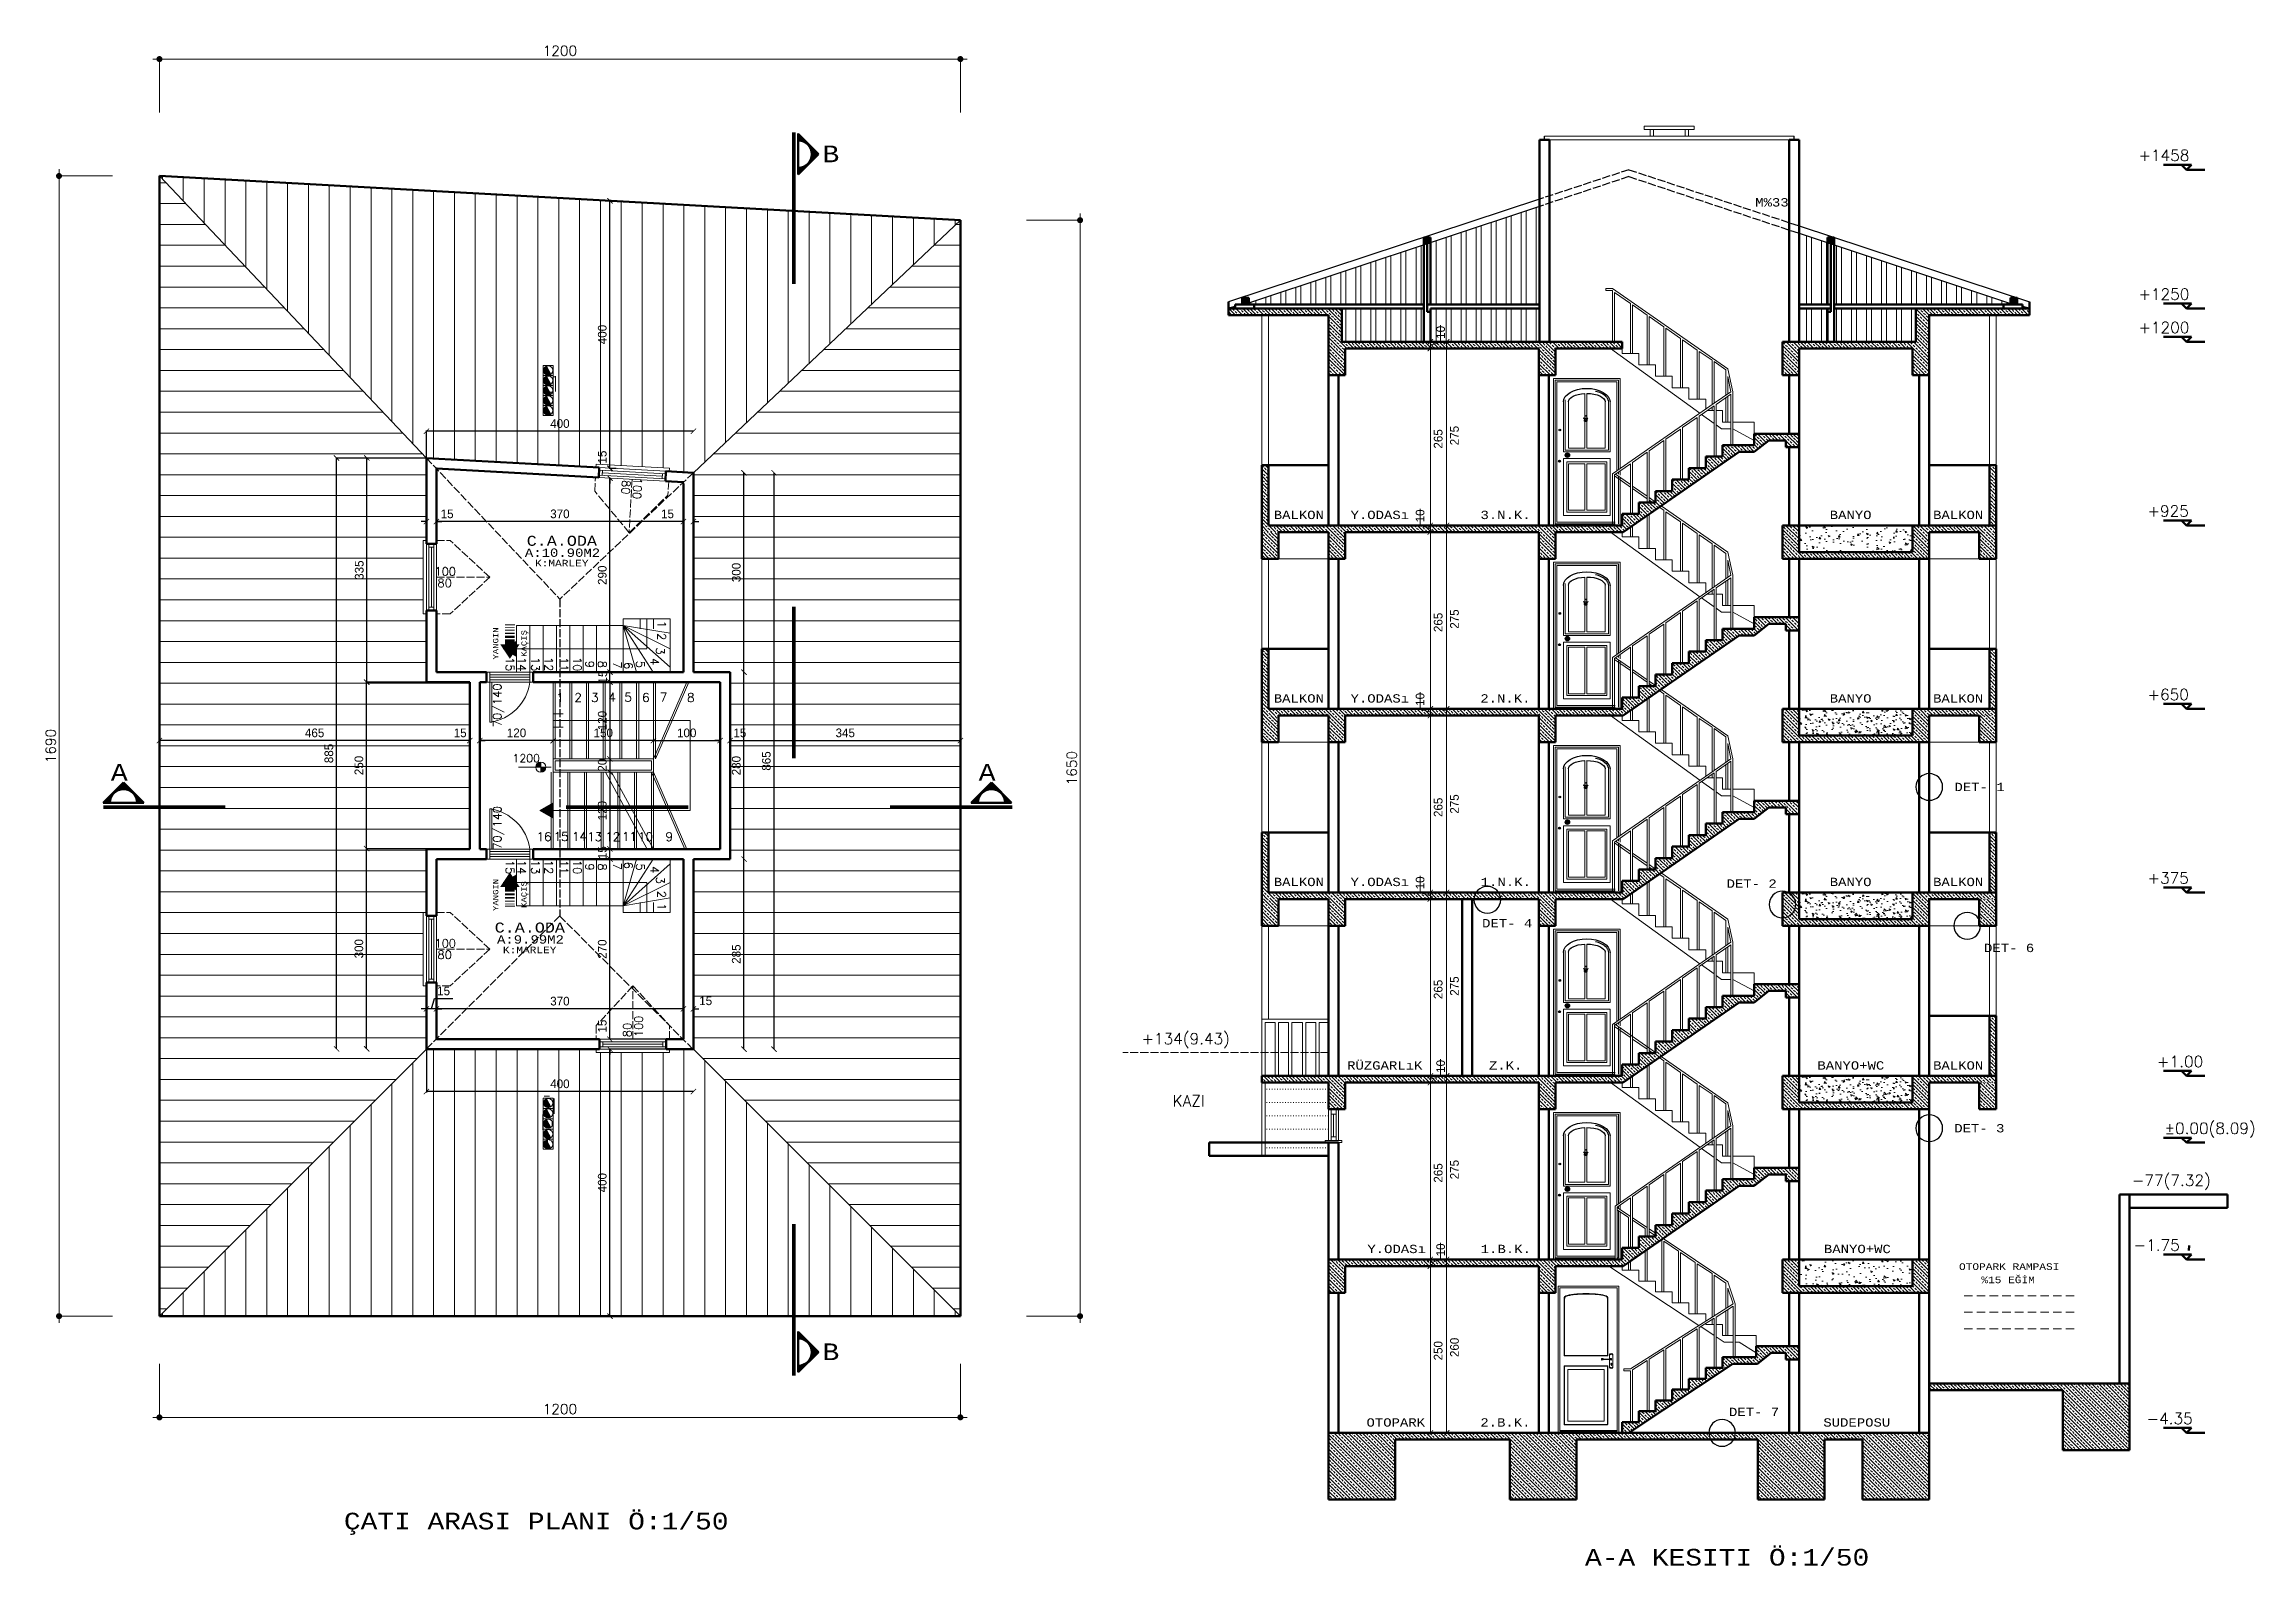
# Model space of a CAD drawing. Header units: millimetres. Extents: x 35860 to 71103, y -11298 to -8385.
# Drawn here: x 52573 to 55880, y -11198 to -8917 of the extents above; entities that cross this region are included whole.
import ezdxf
from ezdxf.enums import TextEntityAlignment as Align

# ---------------------------------------------------------------- set-up
doc = ezdxf.new("R2010")
doc.units = ezdxf.units.MM
doc.header["$MEASUREMENT"] = 0
for name, pattern in [('NOKTA3', [4, 1, -3]), ('ÇİZGİ NOKTA3', [19.05, 12.7, -6.35]), ('ÇİZGİ1', [15, 12, -3])]:
    doc.linetypes.add(name, pattern=pattern)
doc.layers.get('0').update_dxf_attribs({"lineweight": 15})
doc.layers.get('Defpoints').update_dxf_attribs({"lineweight": 20})
for name, color, linetype, lineweight in [('02', 2, 'Continuous', 20), ('03_Yazı', 1, 'Continuous', 30), ('05', 4, 'Continuous', 50), ('07', 3, 'Continuous', 70), ('Aks&Tefriş', 5, 'Continuous', 20), ('Merd&Balkon', 40, 'Continuous', 20), ('Ölçü', 140, 'Continuous', 20)]:
    doc.layers.add(name, color=color, linetype=linetype, lineweight=lineweight)
doc.layers.add('Lay_X', color=45, linetype='Continuous', lineweight=13, plot=False)
doc.layers.add('OLC', color=254, linetype='Continuous')
doc.layers.add('P', color=7, linetype='Continuous')
doc.styles.add('0', font='txt.shx')
doc.styles.add('2', font='txt.shx', dxfattribs={"height": 12.5})
doc.styles.add('C', font='')
doc.styles.add('ROMANC', font='romanc', dxfattribs={"height": 0.11})
doc.styles.get('C').set_extended_font_data('Courier New Tur')
doc.dimstyles.new('_VI80I', dxfattribs={"dimtxt": 15, "dimasz": 1, "dimexe": 0, "dimexo": 100, "dimgap": 5, "dimtad": 1, "dimdec": 0, "dimlfac": -1, "dimzin": 12, "dimdsep": 46, "dimtxsty": '0', "dimblk1": 'DOT80_2', "dimblk2": 'DOT80_1', "dimsah": 1, "dimcen": 2.5, "dimse1": 1, "dimse2": 1, "dimclrd": 256, "dimclrt": 1, "dimadec": 8, "dimazin": 0, "dimtfac": 1, "dimtdec": 0, "dimtmove": 0, "dimatfit": 0, "dimldrblk": 'DOT', "dimfxl": 1, "dimtolj": 1, "dimtzin": 0, "dimlwd": -1, "dimarcsym": 0})
doc.dimstyles.new('STANDART', dxfattribs={"dimtxt": 13, "dimasz": 8, "dimexe": 1.25, "dimexo": 0.625, "dimgap": 5, "dimtad": 1, "dimdec": 0, "dimrnd": 5, "dimzin": 1, "dimdsep": 46, "dimtxsty": 'Standard', "dimblk1": 'ARCHTICK', "dimblk2": 'ARCHTICK', "dimsah": 1, "dimcen": 2.5, "dimclrd": 256, "dimclre": 256, "dimclrt": 1, "dimadec": 0, "dimazin": 0, "dimtfac": 1, "dimtdec": 0, "dimtofl": 0, "dimtmove": 1, "dimatfit": 0, "dimldrblk": 'ARCHTICK', "dimfxl": 1, "dimtolj": 1, "dimtzin": 0, "dimarcsym": 0})
pattern_1 = [(135, (108030.7684, 65.1045), (5.3033009, 5.3033009), []), (135, (108025.465, 65.1045), (5.3033009, 5.3033009), [3.75, -1.875])]
pattern_2 = [(90, (-91.9, 0), (-22.5, 4e-15), []), (90, (-84.4, 7.5), (-22.5, 4e-15), [])]

msp = doc.modelspace()

# ---------------------------------------------------------------- texts
at = {"layer": '03_Yazı'}
for s, height, style, p in [('B', 25, 'C', (53739, -9094.2)), ('+1458', 16.8, 'ROMANC', (55710.5, -9092.3)), ('+1250', 16.8, 'ROMANC', (55710.5, -9300.3)), ('+1200', 16.8, 'ROMANC', (55710.5, -9350.3)), ('+925', 16.8, 'ROMANC', (55724.1, -9625.3)), ('1', 13, '0', (53340.2, -9902.7)), ('4', 13, '0', (53418.1, -9902.5)), ('5', 13, '0', (53442.2, -9902.5)), ('7', 13, '0', (53495.2, -9902.5)), ('+650', 16.8, 'ROMANC', (55724.1, -9900.3)), ('2', 13, '0', (53367.2, -9902.9)), ('3', 13, '0', (53392.2, -9902.9)), ('6', 13, '0', (53468.7, -9902.9)), ('8', 13, '0', (53536, -9902.9)), ('A ', 25, 'C', (52672.8, -10020.8)), ('A ', 25, 'C', (53973, -10020.8)), ('16', 13, '0', (53310.7, -10111.4)), ('15', 13, '0', (53336.2, -10111.2)), ('14', 13, '0', (53363.6, -10111.2)), ('13', 13, '0', (53386.5, -10111.4)), ('12', 13, '0', (53413.6, -10111.4)), ('11', 13, '0', (53438.4, -10111.2)), ('10', 13, '0', (53462.8, -10111.4)), ('9', 13, '0', (53503.7, -10111.4)), ('+375', 16.8, 'ROMANC', (55724.1, -10175.3)), ('+134(9.43)', 16.8, 'ROMANC', (54216.8, -10416)), ('+1.00', 16.8, 'ROMANC', (55738.4, -10450.3)), ('KAZI', 16.8, 'ROMANC', (54263.5, -10509.2)), ('%%P0.00(8.09)', 16.8, 'ROMANC', (55749.4, -10550.3)), ('-77(7.32)', 16.8, 'ROMANC', (55700.8, -10628.3)), ('-1.75', 16.8, 'ROMANC', (55703.3, -10725.3)), ('OTOPARK RAMPASI', 10, 'C', (55441.7, -10754.2)), ('%15 EĞİM', 10, 'C', (55475.1, -10774)), ('B', 25, 'C', (53739, -10889.3)), ('-4.35', 16.8, 'ROMANC', (55722.7, -10985.3)), ('ÇATI ARASI PLANI Ö:1/50', 25, 'C', (53021.9, -11143)), ('A-A KESITI Ö:1/50', 25, 'C', (54881.3, -11197.2))]:
    msp.add_text(s, height=height, dxfattribs=dict(at, style=style)).set_placement(p)
for s, p in [('10', (54671.5, -9358.8)), ('275', (54692.2, -9518.3)), ('265', (54667.8, -9523.3)), ('10', (54640.7, -9633.8)), ('265', (54667.8, -9798.3)), ('275', (54692.2, -9793.3)), ('10', (54640.7, -9908.8)), ('265', (54667.8, -10075.4)), ('275', (54692.2, -10070.4)), ('10', (54640.7, -10183.8)), ('275', (54692.2, -10343.3)), ('265', (54667.8, -10348.3)), ('10', (54671.5, -10458.8)), ('265', (54667.8, -10623.3)), ('275', (54692.2, -10618.3)), ('10', (54671.5, -10733.8)), ('250', (54667.8, -10889.7)), ('260', (54692.2, -10884.7))]:
    msp.add_text(s, height=13, rotation=90, dxfattribs=at).set_placement(p)
for p in [(54842.6, -9495.7), (54842.6, -9495.7), (54842.6, -9495.7), (54842.6, -9770.7), (54842.6, -9770.7), (54842.6, -9770.7), (54842.6, -10045.7), (54842.6, -10045.7), (54842.6, -10045.7), (54842.6, -10320.7), (54842.6, -10320.7), (54842.6, -10320.7), (54842.6, -10595.7), (54842.6, -10595.7), (54842.6, -10595.7)]:
    msp.add_text('KALE', height=0.535, dxfattribs=at).set_placement(p)
at = {"layer": '03_Yazı', "style": '0'}
for s, p in [('80', (53437.6, -9591.6)), ('100', (53454.4, -9598.8))]:
    msp.add_text(s, height=12.5, rotation=266.8418, dxfattribs=at).set_placement(p, align=Align.RIGHT)
for s, p in [('100', (53189.7, -9713.7)), ('80', (53183.5, -9730.9)), ('100', (53189.7, -10271)), ('80', (53183.5, -10288.2))]:
    msp.add_text(s, height=12.5, dxfattribs=at).set_placement(p, align=Align.RIGHT)
at = {"layer": '03_Yazı'}
for s, height, rotation, style, p in [('1', 12.5, 270, '2', (53498.1, -9786.7)), ('YANGIN', 8, 90, 'C', (53249.2, -9815.4)), ('KAÇIŞ', 8, 90, 'C', (53291.7, -9815.4)), ('3', 12.5, 270, '2', (53495.8, -9826.7)), ('2', 12.5, 270, '2', (53497.8, -9805.3)), ('15', 12.5, 270, '2', (53270.7, -9846.5)), ('14', 12.5, 270, '2', (53288.4, -9846.5)), ('13', 12.5, 270, '2', (53308.9, -9846.5)), ('12', 12.5, 270, '2', (53328.7, -9846.5)), ('11', 12.5, 270, '2', (53351.6, -9846.5)), ('10', 12.5, 270, '2', (53371.7, -9846.5)), ('9', 12.5, 270, '2', (53390.2, -9846.5)), ('8', 12.5, 270, '2', (53409.1, -9846.5)), ('7', 12.5, 270, '2', (53431.3, -9847.6)), ('6', 12.5, 270, '2', (53448.1, -9848.8)), ('5', 12.5, 270, '2', (53466.1, -9846.6)), ('4', 12.5, 270, '2', (53487.4, -9842.5)), ('15', 12.5, 270, '2', (53270.7, -10150.4)), ('14', 12.5, 270, '2', (53288.4, -10150.4)), ('13', 12.5, 270, '2', (53308.9, -10150.4)), ('12', 12.5, 270, '2', (53328.7, -10150.4)), ('11', 12.5, 270, '2', (53351.6, -10150.4)), ('10', 12.5, 270, '2', (53371.7, -10150.4)), ('9', 12.5, 270, '2', (53390.2, -10150.4)), ('8', 12.5, 270, '2', (53409.1, -10150.4)), ('7', 12.5, 270, '2', (53431.3, -10149.3)), ('6', 12.5, 270, '2', (53448.1, -10148)), ('5', 12.5, 270, '2', (53466.1, -10150.2)), ('4', 12.5, 270, '2', (53487.4, -10154.3)), ('YANGIN', 8, 90, 'C', (53249.2, -10192.2)), ('KAÇIŞ', 8, 90, 'C', (53291.7, -10191.6)), ('3', 12.5, 270, '2', (53495.8, -10170.1)), ('2', 12.5, 270, '2', (53497.8, -10191.5)), ('1', 12.5, 270, '2', (53498.1, -10210.1))]:
    msp.add_text(s, height=height, rotation=rotation, dxfattribs=dict(at, style=style)).set_placement(p, align=Align.MIDDLE_CENTER)
at = {"layer": '03_Yazı', "style": '0'}
for p in [(53245.3, -9875.4), (53245.3, -10058.9)]:
    msp.add_text('70/140', height=12.5, rotation=90, dxfattribs=at).set_placement(p, align=Align.TOP_RIGHT)
at = {"layer": '03_Yazı', "color": 4, "style": 'ROMANC'}
msp.add_text('1200', height=12, dxfattribs=at).set_placement((53274.4, -9993.4))
at = {"layer": '03_Yazı', "style": '0'}
for s, p in [('80', (53452.7, -10405.3)), ('100', (53469.8, -10405.3))]:
    msp.add_text(s, height=12.5, rotation=90, dxfattribs=at).set_placement(p)
at = {"layer": '03_Yazı', "style": 'C'}
for tag, p in [('M%33', (55161.4, -9154.3)), ('BALKON', (54452.6, -9622.7)), ('Y.ODASı', (54573.9, -9622.7)), ('3.N.K.', (54762.3, -9622.7)), ('BANYO', (55279.3, -9622.7)), ('BALKON', (55440.4, -9622.7)), ('A:10.90M2', (53349.4, -9679.3)), ('BALKON', (54452.6, -9897.7)), ('Y.ODASı', (54573.9, -9897.7)), ('2.N.K.', (54762.1, -9897.7)), ('BANYO', (55279.3, -9897.7)), ('BALKON', (55440.4, -9897.7)), ('BALKON', (54452.6, -10172.7)), ('Y.ODASı', (54573.9, -10172.7)), ('1.N.K.', (54762.7, -10172.7)), ('BANYO', (55279.3, -10172.7)), ('BALKON', (55440.4, -10172.7)), ('A:9.99M2', (53301.4, -10258.9)), ('RÜZGARLıK', (54581.3, -10447.7)), ('Z.K.', (54762.5, -10447.7)), ('BANYO+WC', (55279.6, -10447.7)), ('BALKON', (55440.4, -10447.7)), ('Y.ODASı', (54599.1, -10722.7)), ('1.B.K.', (54762.7, -10722.7)), ('BANYO+WC', (55289.4, -10722.7)), ('OTOPARK', (54597.8, -10982.7)), ('2.B.K.', (54762.1, -10982.7)), ('SUDEPOSU', (55288.5, -10982.7))]:
    msp.add_attdef(tag, text='A:10.00m2', height=12.5, dxfattribs=at).set_placement(p, align=Align.MIDDLE_CENTER)
at = {"layer": '03_Yazı', "style": 'C', "flags": 12}
for tag, text, height, p in [('C.A.ODA', 'Y.ODASI', 15, (53348.4, -9661.5)), ('K:MARLEY', 'K:MARLEY', 10, (53348.3, -9695)), ('C.A.ODA', 'Y.ODASI', 15, (53300.4, -10241.1)), ('K:MARLEY', 'K:MARLEY', 10, (53300.2, -10274.6))]:
    msp.add_attdef(tag, text=text, height=height, dxfattribs=at).set_placement(p, align=Align.MIDDLE_CENTER)

# ---------------------------------------------------------------- blocks, each defined once
blk = doc.blocks.new('_ARCHTICK')
at = {"color": 0, "linetype": 'ByBlock', "const_width": 0.15}
blk.add_lwpolyline([(-0.5, -0.5), (0.5, 0.5)], dxfattribs=at)
blk = doc.blocks.new('*D33')
at = {"layer": 'Defpoints', "color": 0, "transparency": 16777216}
for p in [(53335.5, -9960.9), (53335.5, -9960.9), (53485.5, -9960.9)]:
    blk.add_point(p, dxfattribs=at)
at = {"layer": 'Ölçü', "lineweight": -2, "transparency": 16777216}
for p, q in [((53335.5, -9960.3), (53335.5, -9959.7)), ((53485.5, -9960.9), (53335.5, -9960.9))]:
    blk.add_line(p, q, dxfattribs=at)
at = {"layer": 'Ölçü', "lineweight": -2, "transparency": 16777216, "xscale": 8, "yscale": 8, "zscale": 8, "rotation": 180}
blk.add_blockref('_ARCHTICK', (53335.5, -9960.9), dxfattribs=at)
at = {"layer": 'Ölçü', "lineweight": -2, "transparency": 16777216, "xscale": 8, "yscale": 8, "zscale": 8}
blk.add_blockref('_ARCHTICK', (53485.5, -9960.9), dxfattribs=at)
at = {"layer": 'Ölçü', "color": 1, "transparency": 16777216, "insert": (53410.5, -9949.4), "char_height": 13, "attachment_point": 5}
blk.add_mtext('\\A1;150', dxfattribs=at)
blk = doc.blocks.new('*D34')
at = {"layer": 'Defpoints', "color": 0, "transparency": 16777216}
for p in [(53225.5, -9960.9), (53225.5, -9960.9), (53335.5, -9960.9)]:
    blk.add_point(p, dxfattribs=at)
at = {"layer": 'Ölçü', "lineweight": -2, "transparency": 16777216}
for p, q in [((53225.5, -9960.3), (53225.5, -9959.7)), ((53335.5, -9960.9), (53225.5, -9960.9))]:
    blk.add_line(p, q, dxfattribs=at)
at = {"layer": 'Ölçü', "lineweight": -2, "transparency": 16777216, "xscale": 8, "yscale": 8, "zscale": 8, "rotation": 180}
blk.add_blockref('_ARCHTICK', (53225.5, -9960.9), dxfattribs=at)
at = {"layer": 'Ölçü', "lineweight": -2, "transparency": 16777216, "xscale": 8, "yscale": 8, "zscale": 8}
blk.add_blockref('_ARCHTICK', (53335.5, -9960.9), dxfattribs=at)
at = {"layer": 'Ölçü', "color": 1, "transparency": 16777216, "insert": (53280.5, -9949.4), "char_height": 13, "attachment_point": 5}
blk.add_mtext('\\A1;120', dxfattribs=at)
blk = doc.blocks.new('*D35')
at = {"layer": 'Defpoints', "color": 0, "transparency": 16777216}
for p in [(53413, -9873.4), (53420.5, -9988.4), (53421.5, -9988.4)]:
    blk.add_point(p, dxfattribs=at)
at = {"layer": 'Ölçü', "lineweight": -2, "transparency": 16777216}
for p, q in [((53420.5, -9873.4), (53420.5, -9988.4)), ((53420.9, -9988.4), (53419.3, -9988.4))]:
    blk.add_line(p, q, dxfattribs=at)
at = {"layer": 'Ölçü', "lineweight": -2, "transparency": 16777216, "xscale": 8, "yscale": 8, "zscale": 8}
for p, rotation in [((53420.5, -9873.4), 90), ((53420.5, -9988.4), 270)]:
    blk.add_blockref('_ARCHTICK', p, dxfattribs=dict(at, rotation=rotation))
at = {"layer": 'Ölçü', "color": 1, "transparency": 16777216, "insert": (53409, -9930.9), "char_height": 13, "attachment_point": 5, "rotation": 90}
blk.add_mtext('\\A1;120', dxfattribs=at)
blk = doc.blocks.new('*D36')
at = {"layer": 'Defpoints', "color": 0, "transparency": 16777216}
for p in [(53421.5, -9988.4), (53420.5, -10008.4), (53421.5, -10008.4)]:
    blk.add_point(p, dxfattribs=at)
at = {"layer": 'Ölçü', "lineweight": -2, "transparency": 16777216}
for p, q in [((53420.5, -9988.4), (53420.5, -10008.4)), ((53420.9, -10008.4), (53419.3, -10008.4))]:
    blk.add_line(p, q, dxfattribs=at)
at = {"layer": 'Ölçü', "lineweight": -2, "transparency": 16777216, "xscale": 8, "yscale": 8, "zscale": 8}
for p, rotation in [((53420.5, -9988.4), 90), ((53420.5, -10008.4), 270)]:
    blk.add_blockref('_ARCHTICK', p, dxfattribs=dict(at, rotation=rotation))
at = {"layer": 'Ölçü', "color": 1, "transparency": 16777216, "insert": (53409, -9997.7), "char_height": 13, "attachment_point": 5, "rotation": 90}
blk.add_mtext('\\A1;20', dxfattribs=at)
blk = doc.blocks.new('*D37')
at = {"layer": 'Defpoints', "color": 0, "transparency": 16777216}
for p in [(53421.5, -10008.4), (53420.5, -10123.4), (53421.5, -10123.4)]:
    blk.add_point(p, dxfattribs=at)
at = {"layer": 'Ölçü', "lineweight": -2, "transparency": 16777216}
for p, q in [((53420.5, -10008.4), (53420.5, -10123.4)), ((53420.9, -10123.4), (53419.3, -10123.4))]:
    blk.add_line(p, q, dxfattribs=at)
at = {"layer": 'Ölçü', "lineweight": -2, "transparency": 16777216, "xscale": 8, "yscale": 8, "zscale": 8}
for p, rotation in [((53420.5, -10008.4), 90), ((53420.5, -10123.4), 270)]:
    blk.add_blockref('_ARCHTICK', p, dxfattribs=dict(at, rotation=rotation))
at = {"layer": 'Ölçü', "color": 1, "transparency": 16777216, "insert": (53409, -10065.9), "char_height": 13, "attachment_point": 5, "rotation": 90}
blk.add_mtext('\\A1;120', dxfattribs=at)
blk = doc.blocks.new('*D38')
at = {"layer": 'Defpoints', "color": 0, "transparency": 16777216}
for p in [(53420.5, -9858.4), (53420.5, -9858.4), (53420.5, -9873.4)]:
    blk.add_point(p, dxfattribs=at)
at = {"layer": 'Ölçü', "lineweight": -2, "transparency": 16777216}
for p, q in [((53419.9, -9858.4), (53419.3, -9858.4)), ((53420.5, -9873.4), (53420.5, -9858.4))]:
    blk.add_line(p, q, dxfattribs=at)
at = {"layer": 'Ölçü', "lineweight": -2, "transparency": 16777216, "xscale": 8, "yscale": 8, "zscale": 8}
for p, rotation in [((53420.5, -9858.4), 90), ((53420.5, -9873.4), 270)]:
    blk.add_blockref('_ARCHTICK', p, dxfattribs=dict(at, rotation=rotation))
at = {"layer": 'Ölçü', "color": 1, "transparency": 16777216, "insert": (53409.8, -9865.6), "char_height": 13, "attachment_point": 5, "rotation": 90}
blk.add_mtext('\\A1;15', dxfattribs=at)
blk = doc.blocks.new('*D52')
at = {"layer": '05', "lineweight": -2, "transparency": 16777216}
for p, q in [((53544.9, -10423.4), (53419.3, -10423.4)), ((53420.5, -10823.4), (53420.5, -10423.4))]:
    blk.add_line(p, q, dxfattribs=at)
at = {"layer": 'Defpoints', "color": 0, "transparency": 16777216}
for p in [(53420.5, -10423.4), (53545.5, -10423.4), (53945.5, -10823.4)]:
    blk.add_point(p, dxfattribs=at)
at = {"layer": '05', "lineweight": -2, "transparency": 16777216, "xscale": 8, "yscale": 8, "zscale": 8}
for p, rotation in [((53420.5, -10423.4), 90), ((53420.5, -10823.4), 270)]:
    blk.add_blockref('_ARCHTICK', p, dxfattribs=dict(at, rotation=rotation))
at = {"layer": '05', "color": 1, "transparency": 16777216, "insert": (53409, -10623.4), "char_height": 13, "attachment_point": 5, "rotation": 90}
blk.add_mtext('\\A1;400', dxfattribs=at)
blk = doc.blocks.new('*D53')
at = {"layer": 'Defpoints', "color": 0, "transparency": 16777216}
for p in [(53420.5, -10408.4), (53530.5, -10408.4), (53545.5, -10423.4)]:
    blk.add_point(p, dxfattribs=at)
at = {"layer": 'Ölçü', "lineweight": -2, "transparency": 16777216}
for p, q in [((53529.9, -10408.4), (53419.3, -10408.4)), ((53420.5, -10408.4), (53420.5, -10400.4)), ((53420.5, -10423.4), (53420.5, -10431.4))]:
    blk.add_line(p, q, dxfattribs=at)
at = {"layer": 'Ölçü', "lineweight": -2, "transparency": 16777216, "xscale": 8, "yscale": 8, "zscale": 8}
for p, rotation in [((53420.5, -10408.4), 270), ((53420.5, -10423.4), 90)]:
    blk.add_blockref('_ARCHTICK', p, dxfattribs=dict(at, rotation=rotation))
at = {"layer": 'Ölçü', "color": 1, "transparency": 16777216, "insert": (53409, -10388.8), "char_height": 13, "attachment_point": 5, "rotation": 90}
blk.add_mtext('\\A1;15', dxfattribs=at)
blk = doc.blocks.new('*D54')
at = {"layer": 'Defpoints', "color": 0, "transparency": 16777216}
for p in [(53420.5, -10138.4), (53421.5, -10138.4), (53530.5, -10408.4)]:
    blk.add_point(p, dxfattribs=at)
at = {"layer": 'Ölçü', "lineweight": -2, "transparency": 16777216}
for p, q in [((53420.9, -10138.4), (53419.3, -10138.4)), ((53420.5, -10408.4), (53420.5, -10138.4))]:
    blk.add_line(p, q, dxfattribs=at)
at = {"layer": 'Ölçü', "lineweight": -2, "transparency": 16777216, "xscale": 8, "yscale": 8, "zscale": 8}
for p, rotation in [((53420.5, -10138.4), 90), ((53420.5, -10408.4), 270)]:
    blk.add_blockref('_ARCHTICK', p, dxfattribs=dict(at, rotation=rotation))
at = {"layer": 'Ölçü', "color": 1, "transparency": 16777216, "insert": (53409, -10273.4), "char_height": 13, "attachment_point": 5, "rotation": 90}
blk.add_mtext('\\A1;270', dxfattribs=at)
blk = doc.blocks.new('*D55')
at = {"layer": 'Defpoints', "color": 0, "transparency": 16777216}
for p in [(53420.5, -10123.4), (53421.5, -10123.4), (53421.5, -10138.4)]:
    blk.add_point(p, dxfattribs=at)
at = {"layer": 'Ölçü', "lineweight": -2, "transparency": 16777216}
for p, q in [((53420.9, -10123.4), (53419.3, -10123.4)), ((53420.5, -10138.4), (53420.5, -10123.4))]:
    blk.add_line(p, q, dxfattribs=at)
at = {"layer": 'Ölçü', "lineweight": -2, "transparency": 16777216, "xscale": 8, "yscale": 8, "zscale": 8}
for p, rotation in [((53420.5, -10123.4), 90), ((53420.5, -10138.4), 270)]:
    blk.add_blockref('_ARCHTICK', p, dxfattribs=dict(at, rotation=rotation))
at = {"layer": 'Ölçü', "color": 1, "transparency": 16777216, "insert": (53409.3, -10128.9), "char_height": 13, "attachment_point": 5, "rotation": 90}
blk.add_mtext('\\A1;15', dxfattribs=at)
blk = doc.blocks.new('*D56')
at = {"layer": 'Defpoints', "color": 0, "transparency": 16777216}
for p in [(53420.5, -9567.7), (53421, -9567.7), (53420.5, -9858.4)]:
    blk.add_point(p, dxfattribs=at)
at = {"layer": 'Ölçü', "lineweight": -2, "transparency": 16777216}
for p, q in [((53420.4, -9567.7), (53419.3, -9567.7)), ((53420.5, -9858.4), (53420.5, -9567.7))]:
    blk.add_line(p, q, dxfattribs=at)
at = {"layer": 'Ölçü', "lineweight": -2, "transparency": 16777216, "xscale": 8, "yscale": 8, "zscale": 8}
for p, rotation in [((53420.5, -9567.7), 90), ((53420.5, -9858.4), 270)]:
    blk.add_blockref('_ARCHTICK', p, dxfattribs=dict(at, rotation=rotation))
at = {"layer": 'Ölçü', "color": 1, "transparency": 16777216, "insert": (53409, -9713.1), "char_height": 13, "attachment_point": 5, "rotation": 90}
blk.add_mtext('\\A1;290', dxfattribs=at)
blk = doc.blocks.new('*D57')
at = {"layer": 'Defpoints', "color": 0, "transparency": 16777216}
for p in [(53420.5, -9152.1), (53420.5, -9152.1), (53420.2, -9552.7)]:
    blk.add_point(p, dxfattribs=at)
at = {"layer": 'Ölçü', "lineweight": -2, "transparency": 16777216}
for p, q in [((53420.5, -9552.7), (53420.5, -9152.1)), ((53421.2, -9152.1), (53421.8, -9152.1))]:
    blk.add_line(p, q, dxfattribs=at)
at = {"layer": 'Ölçü', "lineweight": -2, "transparency": 16777216, "xscale": 8, "yscale": 8, "zscale": 8}
for p, rotation in [((53420.5, -9152.1), 90), ((53420.5, -9552.7), 270)]:
    blk.add_blockref('_ARCHTICK', p, dxfattribs=dict(at, rotation=rotation))
at = {"layer": 'Ölçü', "color": 1, "transparency": 16777216, "insert": (53409, -9352.4), "char_height": 13, "attachment_point": 5, "rotation": 90}
blk.add_mtext('\\A1;400', dxfattribs=at)
blk = doc.blocks.new('*D58')
at = {"layer": 'Defpoints', "color": 0, "transparency": 16777216}
for p in [(53210.5, -9960.9), (53210.5, -9972.9), (53225.5, -9960.9)]:
    blk.add_point(p, dxfattribs=at)
at = {"layer": 'Ölçü', "lineweight": -2, "transparency": 16777216}
for p, q in [((53210.5, -9960.9), (53202.5, -9960.9)), ((53210.5, -9972.3), (53210.5, -9959.7)), ((53225.5, -9960.9), (53233.5, -9960.9))]:
    blk.add_line(p, q, dxfattribs=at)
at = {"layer": 'Ölçü', "lineweight": -2, "transparency": 16777216, "xscale": 8, "yscale": 8, "zscale": 8}
blk.add_blockref('_ARCHTICK', (53210.5, -9960.9), dxfattribs=at)
at = {"layer": 'Ölçü', "lineweight": -2, "transparency": 16777216, "xscale": 8, "yscale": 8, "zscale": 8, "rotation": 180}
blk.add_blockref('_ARCHTICK', (53225.5, -9960.9), dxfattribs=at)
at = {"layer": 'Ölçü', "color": 1, "transparency": 16777216, "insert": (53196.1, -9949.4), "char_height": 13, "attachment_point": 5}
blk.add_mtext('\\A1;15', dxfattribs=at)
blk = doc.blocks.new('*D59')
at = {"layer": 'Defpoints', "color": 0, "transparency": 16777216}
for p in [(52745.5, -9959.9), (52745.5, -9960.9), (53210.5, -9972.9)]:
    blk.add_point(p, dxfattribs=at)
at = {"layer": 'Ölçü', "lineweight": -2, "transparency": 16777216}
for p, q in [((52745.5, -9960.5), (52745.5, -9962.2)), ((53210.5, -9960.9), (52745.5, -9960.9))]:
    blk.add_line(p, q, dxfattribs=at)
at = {"layer": 'Ölçü', "lineweight": -2, "transparency": 16777216, "xscale": 8, "yscale": 8, "zscale": 8, "rotation": 180}
blk.add_blockref('_ARCHTICK', (52745.5, -9960.9), dxfattribs=at)
at = {"layer": 'Ölçü', "lineweight": -2, "transparency": 16777216, "xscale": 8, "yscale": 8, "zscale": 8}
blk.add_blockref('_ARCHTICK', (53210.5, -9960.9), dxfattribs=at)
at = {"layer": 'Ölçü', "color": 1, "transparency": 16777216, "insert": (52978, -9949.4), "char_height": 13, "attachment_point": 5}
blk.add_mtext('\\A1;465', dxfattribs=at)
blk = doc.blocks.new('*D60')
at = {"layer": 'Defpoints', "color": 0, "transparency": 16777216}
for p in [(53530.5, -9575.4), (53545.5, -9559.6), (53530.5, -9632.7)]:
    blk.add_point(p, dxfattribs=at)
at = {"layer": 'Ölçü', "lineweight": -2, "transparency": 16777216}
for p, q in [((53530.5, -9576.1), (53530.5, -9634)), ((53530.5, -9632.7), (53522.5, -9632.7)), ((53545.5, -9632.7), (53553.5, -9632.7))]:
    blk.add_line(p, q, dxfattribs=at)
at = {"layer": 'Ölçü', "lineweight": -2, "transparency": 16777216, "xscale": 8, "yscale": 8, "zscale": 8}
blk.add_blockref('_ARCHTICK', (53530.5, -9632.7), dxfattribs=at)
at = {"layer": 'Ölçü', "lineweight": -2, "transparency": 16777216, "xscale": 8, "yscale": 8, "zscale": 8, "rotation": 180}
blk.add_blockref('_ARCHTICK', (53545.5, -9632.7), dxfattribs=at)
at = {"layer": 'Ölçü', "color": 1, "transparency": 16777216, "insert": (53506.7, -9621.2), "char_height": 13, "attachment_point": 5}
blk.add_mtext('\\A1;15', dxfattribs=at)
blk = doc.blocks.new('*D61')
at = {"layer": 'Defpoints', "color": 0, "transparency": 16777216}
for p in [(53160.5, -9551.1), (53530.5, -9575.4), (53160.5, -9632.7)]:
    blk.add_point(p, dxfattribs=at)
at = {"layer": 'Ölçü', "lineweight": -2, "transparency": 16777216}
for p, q in [((53160.5, -9551.7), (53160.5, -9634)), ((53530.5, -9632.7), (53160.5, -9632.7))]:
    blk.add_line(p, q, dxfattribs=at)
at = {"layer": 'Ölçü', "lineweight": -2, "transparency": 16777216, "xscale": 8, "yscale": 8, "zscale": 8, "rotation": 180}
blk.add_blockref('_ARCHTICK', (53160.5, -9632.7), dxfattribs=at)
at = {"layer": 'Ölçü', "lineweight": -2, "transparency": 16777216, "xscale": 8, "yscale": 8, "zscale": 8}
blk.add_blockref('_ARCHTICK', (53530.5, -9632.7), dxfattribs=at)
at = {"layer": 'Ölçü', "color": 1, "transparency": 16777216, "insert": (53345.5, -9621.2), "char_height": 13, "attachment_point": 5}
blk.add_mtext('\\A1;370', dxfattribs=at)
blk = doc.blocks.new('*D62')
at = {"layer": 'Defpoints', "color": 0, "transparency": 16777216}
for p in [(53145.5, -9536.9), (53160.5, -9551.1), (53145.5, -9632.7)]:
    blk.add_point(p, dxfattribs=at)
at = {"layer": 'Ölçü', "lineweight": -2, "transparency": 16777216}
for p, q in [((53145.5, -9537.5), (53145.5, -9634)), ((53145.5, -9632.7), (53137.5, -9632.7)), ((53160.5, -9632.7), (53168.5, -9632.7))]:
    blk.add_line(p, q, dxfattribs=at)
at = {"layer": 'Ölçü', "lineweight": -2, "transparency": 16777216, "xscale": 8, "yscale": 8, "zscale": 8}
blk.add_blockref('_ARCHTICK', (53145.5, -9632.7), dxfattribs=at)
at = {"layer": 'Ölçü', "lineweight": -2, "transparency": 16777216, "xscale": 8, "yscale": 8, "zscale": 8, "rotation": 180}
blk.add_blockref('_ARCHTICK', (53160.5, -9632.7), dxfattribs=at)
at = {"layer": 'Ölçü', "color": 1, "transparency": 16777216, "insert": (53176.5, -9621.2), "char_height": 13, "attachment_point": 5}
blk.add_mtext('\\A1;15', dxfattribs=at)
blk = doc.blocks.new('*D63')
at = {"layer": 'Defpoints', "color": 0, "transparency": 16777216}
for p in [(53485.5, -9960.9), (53585.5, -9960.9), (53585.5, -9962)]:
    blk.add_point(p, dxfattribs=at)
at = {"layer": 'Ölçü', "lineweight": -2, "transparency": 16777216}
for p, q in [((53485.5, -9960.9), (53585.5, -9960.9)), ((53585.5, -9961.4), (53585.5, -9959.7))]:
    blk.add_line(p, q, dxfattribs=at)
at = {"layer": 'Ölçü', "lineweight": -2, "transparency": 16777216, "xscale": 8, "yscale": 8, "zscale": 8, "rotation": 180}
blk.add_blockref('_ARCHTICK', (53485.5, -9960.9), dxfattribs=at)
at = {"layer": 'Ölçü', "lineweight": -2, "transparency": 16777216, "xscale": 8, "yscale": 8, "zscale": 8}
blk.add_blockref('_ARCHTICK', (53585.5, -9960.9), dxfattribs=at)
at = {"layer": 'Ölçü', "color": 1, "transparency": 16777216, "insert": (53535.5, -9949.4), "char_height": 13, "attachment_point": 5}
blk.add_mtext('\\A1;100', dxfattribs=at)
blk = doc.blocks.new('*D64')
at = {"layer": 'Defpoints', "color": 0, "transparency": 16777216}
for p in [(53585.5, -9962), (53600.5, -9960.9), (53600.5, -9962)]:
    blk.add_point(p, dxfattribs=at)
at = {"layer": 'Ölçü', "lineweight": -2, "transparency": 16777216}
for p, q in [((53585.5, -9960.9), (53577.5, -9960.9)), ((53600.5, -9961.4), (53600.5, -9959.7)), ((53600.5, -9960.9), (53608.5, -9960.9))]:
    blk.add_line(p, q, dxfattribs=at)
at = {"layer": 'Ölçü', "lineweight": -2, "transparency": 16777216, "xscale": 8, "yscale": 8, "zscale": 8}
blk.add_blockref('_ARCHTICK', (53585.5, -9960.9), dxfattribs=at)
at = {"layer": 'Ölçü', "lineweight": -2, "transparency": 16777216, "xscale": 8, "yscale": 8, "zscale": 8, "rotation": 180}
blk.add_blockref('_ARCHTICK', (53600.5, -9960.9), dxfattribs=at)
at = {"layer": 'Ölçü', "color": 1, "transparency": 16777216, "insert": (53615.1, -9949.4), "char_height": 13, "attachment_point": 5}
blk.add_mtext('\\A1;15', dxfattribs=at)
blk = doc.blocks.new('*D65')
at = {"layer": 'Defpoints', "color": 0, "transparency": 16777216}
for p in [(53600.5, -9962), (53945.5, -9960.9), (53945.5, -9964.9)]:
    blk.add_point(p, dxfattribs=at)
at = {"layer": 'Ölçü', "lineweight": -2, "transparency": 16777216}
for p, q in [((53600.5, -9960.9), (53945.5, -9960.9)), ((53945.5, -9964.3), (53945.5, -9959.7))]:
    blk.add_line(p, q, dxfattribs=at)
at = {"layer": 'Ölçü', "lineweight": -2, "transparency": 16777216, "xscale": 8, "yscale": 8, "zscale": 8, "rotation": 180}
blk.add_blockref('_ARCHTICK', (53600.5, -9960.9), dxfattribs=at)
at = {"layer": 'Ölçü', "lineweight": -2, "transparency": 16777216, "xscale": 8, "yscale": 8, "zscale": 8}
blk.add_blockref('_ARCHTICK', (53945.5, -9960.9), dxfattribs=at)
at = {"layer": 'Ölçü', "color": 1, "transparency": 16777216, "insert": (53773, -9949.4), "char_height": 13, "attachment_point": 5}
blk.add_mtext('\\A1;345', dxfattribs=at)
blk = doc.blocks.new('*D66')
at = {"layer": 'Defpoints', "color": 0, "transparency": 16777216}
for p in [(53530.5, -10362.9), (53530.5, -10408.4), (53545.5, -10423.4)]:
    blk.add_point(p, dxfattribs=at)
at = {"layer": 'Ölçü', "lineweight": -2, "transparency": 16777216}
for p, q in [((53530.5, -10362.9), (53522.5, -10362.9)), ((53530.5, -10407.8), (53530.5, -10361.6)), ((53545.5, -10362.9), (53553.5, -10362.9))]:
    blk.add_line(p, q, dxfattribs=at)
at = {"layer": 'Ölçü', "lineweight": -2, "transparency": 16777216, "xscale": 8, "yscale": 8, "zscale": 8}
blk.add_blockref('_ARCHTICK', (53530.5, -10362.9), dxfattribs=at)
at = {"layer": 'Ölçü', "lineweight": -2, "transparency": 16777216, "xscale": 8, "yscale": 8, "zscale": 8, "rotation": 180}
blk.add_blockref('_ARCHTICK', (53545.5, -10362.9), dxfattribs=at)
at = {"layer": 'Ölçü', "color": 1, "transparency": 16777216, "insert": (53563.9, -10350.9), "char_height": 13, "attachment_point": 5}
blk.add_mtext('\\A1;15', dxfattribs=at)
blk = doc.blocks.new('*D67')
at = {"layer": 'Defpoints', "color": 0, "transparency": 16777216}
for p in [(53160.5, -10362.9), (53160.5, -10408.4), (53530.5, -10408.4)]:
    blk.add_point(p, dxfattribs=at)
at = {"layer": 'Ölçü', "lineweight": -2, "transparency": 16777216}
for p, q in [((53160.5, -10407.8), (53160.5, -10361.6)), ((53530.5, -10362.9), (53160.5, -10362.9))]:
    blk.add_line(p, q, dxfattribs=at)
at = {"layer": 'Ölçü', "lineweight": -2, "transparency": 16777216, "xscale": 8, "yscale": 8, "zscale": 8, "rotation": 180}
blk.add_blockref('_ARCHTICK', (53160.5, -10362.9), dxfattribs=at)
at = {"layer": 'Ölçü', "lineweight": -2, "transparency": 16777216, "xscale": 8, "yscale": 8, "zscale": 8}
blk.add_blockref('_ARCHTICK', (53530.5, -10362.9), dxfattribs=at)
at = {"layer": 'Ölçü', "color": 1, "transparency": 16777216, "insert": (53345.5, -10351.4), "char_height": 13, "attachment_point": 5}
blk.add_mtext('\\A1;370', dxfattribs=at)
blk = doc.blocks.new('*D68')
at = {"layer": 'Defpoints', "color": 0, "transparency": 16777216}
for p in [(53145.5, -10362.9), (53160.5, -10408.4), (53145.5, -10423.4)]:
    blk.add_point(p, dxfattribs=at)
at = {"layer": 'Ölçü', "lineweight": -2, "transparency": 16777216}
for p, q in [((53153, -10362.9), (53157.6, -10347.6)), ((53157.6, -10347.6), (53185, -10347.6)), ((53145.5, -10362.9), (53137.5, -10362.9)), ((53145.5, -10422.8), (53145.5, -10361.6)), ((53160.5, -10362.9), (53145.5, -10362.9)), ((53160.5, -10362.9), (53168.5, -10362.9))]:
    blk.add_line(p, q, dxfattribs=at)
at = {"layer": 'Ölçü', "lineweight": -2, "transparency": 16777216, "xscale": 8, "yscale": 8, "zscale": 8}
blk.add_blockref('_ARCHTICK', (53145.5, -10362.9), dxfattribs=at)
at = {"layer": 'Ölçü', "lineweight": -2, "transparency": 16777216, "xscale": 8, "yscale": 8, "zscale": 8, "rotation": 180}
blk.add_blockref('_ARCHTICK', (53160.5, -10362.9), dxfattribs=at)
at = {"layer": 'Ölçü', "color": 1, "transparency": 16777216, "insert": (53171.3, -10336.1), "char_height": 13, "attachment_point": 5}
blk.add_mtext('\\A1;15', dxfattribs=at)
blk = doc.blocks.new('*D73')
at = {"layer": 'Defpoints', "color": 0, "transparency": 16777216}
for p in [(53145.5, -10423.4), (53545.5, -10423.4), (53145.5, -10486.8)]:
    blk.add_point(p, dxfattribs=at)
at = {"layer": 'Ölçü', "lineweight": -2, "transparency": 16777216}
for p, q in [((53145.5, -10424), (53145.5, -10488.1)), ((53545.5, -10486.8), (53145.5, -10486.8))]:
    blk.add_line(p, q, dxfattribs=at)
at = {"layer": 'Ölçü', "lineweight": -2, "transparency": 16777216, "xscale": 8, "yscale": 8, "zscale": 8, "rotation": 180}
blk.add_blockref('_ARCHTICK', (53145.5, -10486.8), dxfattribs=at)
at = {"layer": 'Ölçü', "lineweight": -2, "transparency": 16777216, "xscale": 8, "yscale": 8, "zscale": 8}
blk.add_blockref('_ARCHTICK', (53545.5, -10486.8), dxfattribs=at)
at = {"layer": 'Ölçü', "color": 1, "transparency": 16777216, "insert": (53345.5, -10475.3), "char_height": 13, "attachment_point": 5}
blk.add_mtext('\\A1;400', dxfattribs=at)
blk = doc.blocks.new('*D74')
at = {"layer": 'Defpoints', "color": 0, "transparency": 16777216}
for p in [(53055.9, -10122.9), (53145.5, -10122.9), (53145.5, -10422.8)]:
    blk.add_point(p, dxfattribs=at)
at = {"layer": 'Ölçü', "lineweight": -2, "transparency": 16777216}
for p, q in [((53144.9, -10122.9), (53054.7, -10122.9)), ((53055.9, -10422.8), (53055.9, -10122.9))]:
    blk.add_line(p, q, dxfattribs=at)
at = {"layer": 'Ölçü', "lineweight": -2, "transparency": 16777216, "xscale": 8, "yscale": 8, "zscale": 8}
for p, rotation in [((53055.9, -10122.9), 90), ((53055.9, -10422.8), 270)]:
    blk.add_blockref('_ARCHTICK', p, dxfattribs=dict(at, rotation=rotation))
at = {"layer": 'Ölçü', "color": 1, "transparency": 16777216, "insert": (53044.4, -10272.8), "char_height": 13, "attachment_point": 5, "rotation": 90}
blk.add_mtext('\\A1;300', dxfattribs=at)
blk = doc.blocks.new('*D75')
at = {"layer": 'Defpoints', "color": 0, "transparency": 16777216}
for p in [(53056.4, -9537.5), (53145.5, -9537.5), (53145.5, -9873.4)]:
    blk.add_point(p, dxfattribs=at)
at = {"layer": 'Ölçü', "lineweight": -2, "transparency": 16777216}
for p, q in [((53144.9, -9537.5), (53055.2, -9537.5)), ((53056.4, -9873.4), (53056.4, -9537.5))]:
    blk.add_line(p, q, dxfattribs=at)
at = {"layer": 'Ölçü', "lineweight": -2, "transparency": 16777216, "xscale": 8, "yscale": 8, "zscale": 8}
for p, rotation in [((53056.4, -9537.5), 90), ((53056.4, -9873.4), 270)]:
    blk.add_blockref('_ARCHTICK', p, dxfattribs=dict(at, rotation=rotation))
at = {"layer": 'Ölçü', "color": 1, "transparency": 16777216, "insert": (53044.9, -9705.5), "char_height": 13, "attachment_point": 5, "rotation": 90}
blk.add_mtext('\\A1;335', dxfattribs=at)
blk = doc.blocks.new('*D76')
at = {"layer": 'Defpoints', "color": 0, "transparency": 16777216}
for p in [(53145.5, -9497.4), (53145.5, -9537.5), (53545.5, -9559.6)]:
    blk.add_point(p, dxfattribs=at)
at = {"layer": 'Ölçü', "lineweight": -2, "transparency": 16777216}
for p, q in [((53145.5, -9536.9), (53145.5, -9496.1)), ((53545.5, -9497.4), (53145.5, -9497.4))]:
    blk.add_line(p, q, dxfattribs=at)
at = {"layer": 'Ölçü', "lineweight": -2, "transparency": 16777216, "xscale": 8, "yscale": 8, "zscale": 8, "rotation": 180}
blk.add_blockref('_ARCHTICK', (53145.5, -9497.4), dxfattribs=at)
at = {"layer": 'Ölçü', "lineweight": -2, "transparency": 16777216, "xscale": 8, "yscale": 8, "zscale": 8}
blk.add_blockref('_ARCHTICK', (53545.5, -9497.4), dxfattribs=at)
at = {"layer": 'Ölçü', "color": 1, "transparency": 16777216, "insert": (53345.5, -9485.9), "char_height": 13, "attachment_point": 5}
blk.add_mtext('\\A1;400', dxfattribs=at)
blk = doc.blocks.new('B')
at = {"layer": 'Merd&Balkon'}
for p, q in [((-10, 0), (-10, 15)), ((10, 0), (10, 15))]:
    blk.add_line(p, q, dxfattribs=at)
blk = doc.blocks.new('A')
at = {"layer": 'Merd&Balkon'}
h = blk.add_hatch(color=256, dxfattribs=at)
h.dxf.hatch_style = 1
h.paths.add_polyline_path([(0, 20), (-11.5, 0), (11.5, 0)])
blk.add_lwpolyline([(0, 20), (-11.5, 0), (11.5, 0)], close=True, dxfattribs=at)
blk = doc.blocks.new('DOT')
at = {"color": 0}
blk.add_line((-10, 0), (10, 0), dxfattribs=at)
at = {"color": 0, "const_width": 4.5}
blk.add_lwpolyline([(-2.25, 0, 1), (2.25, 0, 1)], format="xyb", close=True, dxfattribs=at)
blk = doc.blocks.new('DOT80_2')
at = {"color": 0}
blk.add_line((0, 0), (0, -80), dxfattribs=at)
blk.add_blockref('DOT', (0, 0))
blk = doc.blocks.new('DOT80_1')
at = {"color": 0}
blk.add_line((0, 0), (0, 80), dxfattribs=at)
blk.add_blockref('DOT', (0, 0))
blk = doc.blocks.new('*D358')
at = {"layer": 'Aks&Tefriş', "transparency": 16777216}
blk.add_line((52746.5, -10975.1), (53944.5, -10975.1), dxfattribs=at)
at = {"layer": 'Defpoints', "color": 0, "transparency": 16777216}
for p in [(52745.5, -10823.4), (53945.5, -10823.4), (53945.5, -10975.1)]:
    blk.add_point(p, dxfattribs=at)
at = {"layer": 'Aks&Tefriş', "transparency": 16777216, "rotation": 180}
blk.add_blockref('DOT80_2', (52745.5, -10975.1), dxfattribs=at)
at = {"layer": 'Aks&Tefriş', "transparency": 16777216}
blk.add_blockref('DOT80_1', (53945.5, -10975.1), dxfattribs=at)
at = {"layer": 'Aks&Tefriş', "color": 1, "transparency": 16777216, "insert": (53345.5, -10962.6), "char_height": 15, "attachment_point": 5, "style": '0'}
blk.add_mtext('\\A1;1200', dxfattribs=at)
blk = doc.blocks.new('*D360')
at = {"layer": 'Aks&Tefriş', "transparency": 16777216}
blk.add_line((52595.1, -9115.8), (52595.1, -10822.4), dxfattribs=at)
at = {"layer": 'Defpoints', "color": 0, "transparency": 16777216}
for p in [(52745.5, -9114.8), (52595.1, -10823.4), (52745.5, -10823.4)]:
    blk.add_point(p, dxfattribs=at)
at = {"layer": 'Aks&Tefriş', "transparency": 16777216}
for name, p, rotation in [('DOT80_2', (52595.1, -9114.8), 90), ('DOT80_1', (52595.1, -10823.4), 270)]:
    blk.add_blockref(name, p, dxfattribs=dict(at, rotation=rotation))
at = {"layer": 'Aks&Tefriş', "color": 1, "transparency": 16777216, "insert": (52582.6, -9969.1), "char_height": 15, "attachment_point": 5, "rotation": 90, "style": '0'}
blk.add_mtext('\\A1;1690', dxfattribs=at)
blk = doc.blocks.new('*D361')
at = {"layer": 'Aks&Tefriş', "transparency": 16777216}
blk.add_line((53944.5, -8939.6), (52746.5, -8939.6), dxfattribs=at)
at = {"layer": 'Defpoints', "color": 0, "transparency": 16777216}
for p in [(52745.5, -8939.6), (52745.5, -9114.8), (53945.5, -9181.1)]:
    blk.add_point(p, dxfattribs=at)
at = {"layer": 'Aks&Tefriş', "transparency": 16777216, "rotation": 180}
blk.add_blockref('DOT80_1', (52745.5, -8939.6), dxfattribs=at)
at = {"layer": 'Aks&Tefriş', "transparency": 16777216}
blk.add_blockref('DOT80_2', (53945.5, -8939.6), dxfattribs=at)
at = {"layer": 'Aks&Tefriş', "color": 1, "transparency": 16777216, "insert": (53345.5, -8927.1), "char_height": 15, "attachment_point": 5, "style": '0'}
blk.add_mtext('\\A1;1200', dxfattribs=at)
blk = doc.blocks.new('*D553')
at = {"layer": 'Defpoints', "color": 0, "transparency": 16777216}
for p in [(53420.5, -9553.2), (53430.5, -9553.2), (53421, -9567.7)]:
    blk.add_point(p, dxfattribs=at)
at = {"layer": 'Ölçü', "lineweight": -2, "transparency": 16777216}
for p, q in [((53429.9, -9553.2), (53419.3, -9553.2)), ((53420.5, -9553.2), (53420.5, -9545.2)), ((53420.5, -9567.7), (53420.5, -9575.7))]:
    blk.add_line(p, q, dxfattribs=at)
at = {"layer": 'Ölçü', "lineweight": -2, "transparency": 16777216, "xscale": 8, "yscale": 8, "zscale": 8}
for p, rotation in [((53420.5, -9553.2), 270), ((53420.5, -9567.7), 90)]:
    blk.add_blockref('_ARCHTICK', p, dxfattribs=dict(at, rotation=rotation))
at = {"layer": 'Ölçü', "color": 1, "transparency": 16777216, "insert": (53409, -9536), "char_height": 13, "attachment_point": 5, "rotation": 90}
blk.add_mtext('\\A1;15', dxfattribs=at)
blk = doc.blocks.new('*D1033')
at = {"layer": 'Defpoints', "color": 0, "transparency": 16777216}
for p in [(53055.9, -9873.4), (53145.5, -9873.4), (53145.5, -10122.9)]:
    blk.add_point(p, dxfattribs=at)
at = {"layer": 'Ölçü', "lineweight": -2, "transparency": 16777216}
for p, q in [((53144.9, -9873.4), (53054.7, -9873.4)), ((53055.9, -10122.9), (53055.9, -9873.4))]:
    blk.add_line(p, q, dxfattribs=at)
at = {"layer": 'Ölçü', "lineweight": -2, "transparency": 16777216, "xscale": 8, "yscale": 8, "zscale": 8}
for p, rotation in [((53055.9, -9873.4), 90), ((53055.9, -10122.9), 270)]:
    blk.add_blockref('_ARCHTICK', p, dxfattribs=dict(at, rotation=rotation))
at = {"layer": 'Ölçü', "color": 1, "transparency": 16777216, "insert": (53044.4, -9998.2), "char_height": 13, "attachment_point": 5, "rotation": 90}
blk.add_mtext('\\A1;250', dxfattribs=at)
blk = doc.blocks.new('*D1034')
at = {"layer": 'Defpoints', "color": 0, "transparency": 16777216}
for p in [(53545.5, -10138.4), (53621.3, -10138.4), (53544.9, -10423.4)]:
    blk.add_point(p, dxfattribs=at)
at = {"layer": 'Ölçü', "lineweight": -2, "transparency": 16777216}
blk.add_line((53621.3, -10423.4), (53621.3, -10138.4), dxfattribs=at)
at = {"layer": 'Ölçü', "lineweight": -2, "transparency": 16777216, "xscale": 8, "yscale": 8, "zscale": 8}
for p, rotation in [((53621.3, -10138.4), 90), ((53621.3, -10423.4), 270)]:
    blk.add_blockref('_ARCHTICK', p, dxfattribs=dict(at, rotation=rotation))
at = {"layer": 'Ölçü', "color": 1, "transparency": 16777216, "insert": (53609.8, -10280.9), "char_height": 13, "attachment_point": 5, "rotation": 90}
blk.add_mtext('\\A1;285', dxfattribs=at)
blk = doc.blocks.new('*D1035')
at = {"layer": 'Defpoints', "color": 0, "transparency": 16777216}
for p in [(53600.5, -9858.4), (53621.3, -9858.4), (53545.5, -10138.4)]:
    blk.add_point(p, dxfattribs=at)
at = {"layer": 'Ölçü', "lineweight": -2, "transparency": 16777216}
blk.add_line((53621.3, -10138.4), (53621.3, -9858.4), dxfattribs=at)
at = {"layer": 'Ölçü', "lineweight": -2, "transparency": 16777216, "xscale": 8, "yscale": 8, "zscale": 8}
for p, rotation in [((53621.3, -9858.4), 90), ((53621.3, -10138.4), 270)]:
    blk.add_blockref('_ARCHTICK', p, dxfattribs=dict(at, rotation=rotation))
at = {"layer": 'Ölçü', "color": 1, "transparency": 16777216, "insert": (53609.8, -9998.4), "char_height": 13, "attachment_point": 5, "rotation": 90}
blk.add_mtext('\\A1;280', dxfattribs=at)
blk = doc.blocks.new('*D1036')
at = {"layer": 'Defpoints', "color": 0, "transparency": 16777216}
for p in [(53546.2, -9559.6), (53621.3, -9559.6), (53600.5, -9858.4)]:
    blk.add_point(p, dxfattribs=at)
at = {"layer": 'Ölçü', "lineweight": -2, "transparency": 16777216}
blk.add_line((53621.3, -9858.4), (53621.3, -9559.6), dxfattribs=at)
at = {"layer": 'Ölçü', "lineweight": -2, "transparency": 16777216, "xscale": 8, "yscale": 8, "zscale": 8}
for p, rotation in [((53621.3, -9559.6), 90), ((53621.3, -9858.4), 270)]:
    blk.add_blockref('_ARCHTICK', p, dxfattribs=dict(at, rotation=rotation))
at = {"layer": 'Ölçü', "color": 1, "transparency": 16777216, "insert": (53609.8, -9709), "char_height": 13, "attachment_point": 5, "rotation": 90}
blk.add_mtext('\\A1;300', dxfattribs=at)
blk = doc.blocks.new('*D1054')
at = {"layer": 'Defpoints', "color": 0, "transparency": 16777216}
for p in [(53010.9, -9537.5), (53145.5, -9537.5), (53100.5, -10422.8)]:
    blk.add_point(p, dxfattribs=at)
at = {"layer": 'Ölçü', "lineweight": -2, "transparency": 16777216}
for p, q in [((53144.9, -9537.5), (53009.7, -9537.5)), ((53010.9, -10422.8), (53010.9, -9537.5))]:
    blk.add_line(p, q, dxfattribs=at)
at = {"layer": 'Ölçü', "lineweight": -2, "transparency": 16777216, "xscale": 8, "yscale": 8, "zscale": 8}
for p, rotation in [((53010.9, -9537.5), 90), ((53010.9, -10422.8), 270)]:
    blk.add_blockref('_ARCHTICK', p, dxfattribs=dict(at, rotation=rotation))
at = {"layer": 'Ölçü', "color": 1, "transparency": 16777216, "insert": (52999.4, -9980.2), "char_height": 13, "attachment_point": 5, "rotation": 90}
blk.add_mtext('\\A1;885', dxfattribs=at)
blk = doc.blocks.new('*D1055')
at = {"layer": 'Defpoints', "color": 0, "transparency": 16777216}
for p in [(53545.5, -9559.6), (53666.3, -9559.6), (53589.9, -10423.4)]:
    blk.add_point(p, dxfattribs=at)
at = {"layer": 'Ölçü', "lineweight": -2, "transparency": 16777216}
blk.add_line((53666.3, -10423.4), (53666.3, -9559.6), dxfattribs=at)
at = {"layer": 'Ölçü', "lineweight": -2, "transparency": 16777216, "xscale": 8, "yscale": 8, "zscale": 8}
for p, rotation in [((53666.3, -9559.6), 90), ((53666.3, -10423.4), 270)]:
    blk.add_blockref('_ARCHTICK', p, dxfattribs=dict(at, rotation=rotation))
at = {"layer": 'Ölçü', "color": 1, "transparency": 16777216, "insert": (53654.8, -9991.5), "char_height": 13, "attachment_point": 5, "rotation": 90}
blk.add_mtext('\\A1;865', dxfattribs=at)
blk = doc.blocks.new('DET_NO')
at = {"layer": '03_Yazı'}
blk.add_circle((0, 0), 20, dxfattribs=at)
at = {"layer": '03_Yazı', "style": 'C'}
blk.add_attdef('DET-1', text='', height=12.5, dxfattribs=at).set_placement((-30, 0), align=Align.MIDDLE_RIGHT)

# ---------------------------------------------------------------- dimensions: what is measured, and where the dimension line sits
at = {"layer": '05'}
dim = msp.add_linear_dim(base=(53420.5, -10423.4), p1=(53945.5, -10823.4), p2=(53545.5, -10423.4), angle=90, dimstyle='STANDART', override={"dimse1": 1}, dxfattribs=at)
dim.commit()
dim.dimension.update_dxf_attribs({"geometry": '*D52', "text_midpoint": (53409, -10623.4)})
at = {"layer": 'Aks&Tefriş'}
for base, p1, p2, picture, middle in [((52745.5, -8939.6), (53945.5, -9181.1), (52745.5, -9114.8), '*D361', (53345.5, -8927.1)), ((53945.5, -10975.1), (52745.5, -10823.4), (53945.5, -10823.4), '*D358', (53345.5, -10962.6))]:
    dim = msp.add_linear_dim(base=base, p1=p1, p2=p2, dimstyle='_VI80I', dxfattribs=at)
    dim.commit()
    dim.dimension.update_dxf_attribs({"geometry": picture, "text_midpoint": middle})
dim = msp.add_linear_dim(base=(52595.1, -10823.4), p1=(52745.5, -9114.8), p2=(52745.5, -10823.4), angle=90, text='1690', dimstyle='_VI80I', dxfattribs=at)
dim.commit()
dim.dimension.update_dxf_attribs({"geometry": '*D360', "text_midpoint": (52582.6, -9969.1)})
msp.add_linear_dim(base=(54124.8, -9181.1), p1=(53945.5, -10823.4), p2=(53945.5, -9181.1), angle=90, text='1650', dimstyle='_VI80I', dxfattribs=at).render()
at = {"layer": 'Ölçü'}
for base, p1, p2, angle, text, picture, middle in [((53420.5, -9152.1), (53420.2, -9552.7), (53420.5, -9152.1), 90, '400', '*D57', (53409, -9352.4)), ((53420.5, -9988.4), (53413, -9873.4), (53421.5, -9988.4), 90, '120', '*D35', (53409, -9930.9)), ((53225.5, -9960.9), (53335.5, -9960.9), (53225.5, -9960.9), 180, '120', '*D34', (53280.5, -9949.4)), ((53420.5, -10123.4), (53421.5, -10008.4), (53421.5, -10123.4), 90, '120', '*D37', (53409, -10065.9))]:
    dim = msp.add_linear_dim(base=base, p1=p1, p2=p2, angle=angle, text=text, dimstyle='STANDART', override={"dimse1": 1}, dxfattribs=at)
    dim.commit()
    dim.dimension.update_dxf_attribs({"geometry": picture, "text_midpoint": middle})
for base, p1, p2, angle, override, picture, middle in [((53145.5, -9497.4), (53545.5, -9559.6), (53145.5, -9537.5), 180, {"dimse1": 1}, '*D76', (53345.5, -9485.9)), ((53010.9, -9537.5), (53100.5, -10422.8), (53145.5, -9537.5), 90, {"dimse1": 1}, '*D1054', (52999.4, -9980.2)), ((53056.4, -9537.5), (53145.5, -9873.4), (53145.5, -9537.5), 90, {"dimse1": 1}, '*D75', (53044.9, -9705.5)), ((53160.5, -9632.7), (53530.5, -9575.4), (53160.5, -9551.1), 180, {"dimse1": 1}, '*D61', (53345.5, -9621.2)), ((53666.3, -9559.6), (53589.9, -10423.4), (53545.5, -9559.6), 90, {"dimse1": 1, "dimse2": 1}, '*D1055', (53654.8, -9991.5)), ((53621.3, -9559.6), (53600.5, -9858.4), (53546.2, -9559.6), 90, {"dimse1": 1, "dimse2": 1}, '*D1036', (53609.8, -9709)), ((53420.5, -9567.7), (53420.5, -9858.4), (53421, -9567.7), 90, {"dimse1": 1}, '*D56', (53409, -9713.1)), ((53621.3, -9858.4), (53545.5, -10138.4), (53600.5, -9858.4), 90, {"dimse1": 1, "dimse2": 1}, '*D1035', (53609.8, -9998.4)), ((53055.9124, -9873.4219), (53145.5483, -10122.8955), (53145.5483, -9873.4219), 90, {"dimse1": 1}, '*D1033', (53044.4124, -9998.1587)), ((52745.5, -9960.9), (53210.5, -9972.9), (52745.5, -9959.9), 180, {"dimse1": 1}, '*D59', (52978, -9949.4)), ((53335.5, -9960.9), (53485.5, -9960.9), (53335.5, -9960.9), 180, {"dimse1": 1}, '*D33', (53410.5, -9949.4)), ((53585.5, -9960.9), (53485.5, -9960.9), (53585.5, -9962), 180, {"dimse1": 1}, '*D63', (53535.5, -9949.4)), ((53945.5, -9960.9), (53600.5, -9962), (53945.5, -9964.9), 180, {"dimse1": 1}, '*D65', (53773, -9949.4)), ((53055.9, -10122.9), (53145.5, -10422.8), (53145.5, -10122.9), 90, {"dimse1": 1}, '*D74', (53044.4, -10272.8)), ((53420.5, -10138.4), (53530.5, -10408.4), (53421.5, -10138.4), 90, {"dimse1": 1}, '*D54', (53409, -10273.4)), ((53621.3, -10138.4), (53544.9, -10423.4), (53545.5, -10138.4), 90, {"dimse1": 1, "dimse2": 1}, '*D1034', (53609.8, -10280.9)), ((53145.5, -10362.9), (53160.5, -10408.4), (53145.5, -10423.4), 180, {"dimse1": 1}, '*D68', (53162.6, -10336.1)), ((53160.5, -10362.9), (53530.5, -10408.4), (53160.5, -10408.4), 180, {"dimse1": 1}, '*D67', (53345.5, -10351.4)), ((53145.5, -10486.8), (53545.5, -10423.4), (53145.5, -10423.4), 180, {"dimse1": 1}, '*D73', (53345.5, -10475.3))]:
    dim = msp.add_linear_dim(base=base, p1=p1, p2=p2, angle=angle, dimstyle='STANDART', override=override, dxfattribs=at)
    dim.commit()
    dim.dimension.update_dxf_attribs({"geometry": picture, "text_midpoint": middle})
for base, p1, p2, angle, picture, middle in [((53145.5, -9632.7), (53160.5, -9551.1), (53145.5, -9536.9), 180, '*D62', (53176.5, -9632.7)), ((53420.5483, -9553.2427), (53421.0381, -9567.7437), (53430.4952, -9553.2427), 90, '*D553', (53420.5483, -9535.9904)), ((53530.5, -9632.7), (53545.5, -9559.6), (53530.5, -9575.4), 180, '*D60', (53506.7, -9632.7)), ((53420.5, -9858.4), (53420.5, -9873.4), (53420.5, -9858.4), 90, '*D38', (53421.3, -9865.6)), ((53210.5, -9960.9), (53225.5, -9960.9), (53210.5, -9972.9), 180, '*D58', (53196.1, -9960.9)), ((53600.5, -9960.9), (53585.5, -9962), (53600.5, -9962), 180, '*D64', (53615.1, -9960.9)), ((53420.5, -10008.4), (53421.5, -9988.4), (53421.5, -10008.4), 90, '*D36', (53420.5, -9997.7)), ((53420.5, -10123.4), (53421.5, -10138.4), (53421.5, -10123.4), 90, '*D55', (53420.8, -10128.9)), ((53530.5, -10362.9), (53545.5, -10423.4), (53530.5, -10408.4), 180, '*D66', (53563.9, -10362.4)), ((53420.5, -10408.4), (53545.5, -10423.4), (53530.5, -10408.4), 90, '*D53', (53420.5, -10388.8))]:
    dim = msp.add_linear_dim(base=base, p1=p1, p2=p2, angle=angle, dimstyle='STANDART', override={"dimse1": 1}, dxfattribs=at)
    dim.commit()
    dim.dimension.update_dxf_attribs({"geometry": picture, "text_midpoint": middle, "dimtype": 160})

# ---------------------------------------------------------------- hatches: boundary and pattern name
h = msp.add_hatch()
h.set_pattern_fill('LINE', color=256, scale=250, angle=90, style=0)
h.paths.add_polyline_path([(53945.5, -9181.1), (52745.5, -9114.8), (53145.5, -9537.5), (53399.5, -9551.5), (53399.8, -9546.5), (53509.6, -9552.6), (53509.3, -9557.6), (53545.5, -9559.6)])
h.paths.add_polyline_path([(53335.5, -9398.8), (53335.5, -9473.8), (53320.5, -9473.8), (53320.5, -9398.8)], flags=16)
h.paths.add_polyline_path([(53321, -9466.2, -1), (53334.8, -9466.2, -1)], flags=0)
h.paths.add_polyline_path([(53334.8, -9451.2, -1), (53321, -9451.2, -1)], flags=0)
h.paths.add_polyline_path([(53334.8, -9436.2, -1), (53321, -9436.2, -1)], flags=0)
h.paths.add_polyline_path([(53334.8, -9421.2, -1), (53321, -9421.2, -1)], flags=0)
h.paths.add_polyline_path([(53335.5, -9458.8), (53335.5, -9473.8), (53326.9, -9473.8), (53326.9, -9463), (53324.6, -9458.8)], flags=16)
h.paths.add_polyline_path([(53334.8, -9406.2, -1), (53321, -9406.2, -1)], flags=0)
h.paths.add_polyline_path([(53399.3, -9370.8), (53399.3, -9334), (53418.8, -9334), (53418.8, -9370.8)], flags=24)
h.paths.add_polyline_path([(53327.1, -9476.1), (53364, -9476.1), (53364, -9495.6), (53327.1, -9495.6)], flags=24)
h.paths.add_polyline_path([(53399.3, -9547.9), (53399.3, -9524.1), (53418.8, -9524.1), (53418.8, -9547.9)], flags=24)
h = msp.add_hatch()
h.set_pattern_fill('LINE', color=256, scale=250, style=0)
h.paths.add_polyline_path([(53145.5, -10123.4), (53210.5, -10123.4), (53210.5, -9873.4), (53145.5, -9873.4), (53145.5, -9771.1), (53140.5, -9771.1), (53140.5, -9661.1), (53145.5, -9661.1), (53145.5, -9537.5), (52745.5, -9114.8), (52745.5, -10823.4), (53145.5, -10423.4), (53145.5, -10328.4), (53140.5, -10328.4), (53140.5, -10218.4), (53145.5, -10218.4)])
h.paths.add_polyline_path([(53184.2, -9939.7), (53208, -9939.7), (53208, -9959.2), (53184.2, -9959.2)], flags=24)
h.paths.add_polyline_path([(52957.5, -9939.7), (52998.6, -9939.7), (52998.6, -9959.2), (52957.5, -9959.2)], flags=24)
h.paths.add_polyline_path([(53034.7, -10291.3), (53034.7, -10254.4), (53054.2, -10254.4), (53054.2, -10291.3)], flags=24)
h.paths.add_polyline_path([(53035.2, -9725.4), (53035.2, -9684.2), (53054.7, -9684.2), (53054.7, -9725.4)], flags=24)
h = msp.add_hatch()
h.set_pattern_fill('ANSI32,_O', color=256, scale=60, angle=45)
h.set_pattern_definition(pattern_2)
h.paths.add_polyline_path([(54639.6, -9218), (54377.8, -9305.1), (54377.8, -9307.3), (54385.9, -9307.3), (54639.6, -9307.3)])
h.paths.add_polyline_path([(54639.6, -9313.4), (54517.1, -9313.4), (54517.1, -9363.4), (54639.6, -9363.4)])
h.paths.add_polyline_path([(54813.1, -9313.4), (54649.6, -9313.4), (54649.6, -9363.4), (54813.1, -9363.4)])
h.paths.add_polyline_path([(54813.1, -9160.3), (54649.6, -9214.7), (54649.6, -9216.9), (54649.6, -9307.3), (54813.1, -9307.3)])
h.paths.add_polyline_path([(54674.8, -9362.1), (54674.8, -9340.4), (54655.3, -9340.4), (54655.3, -9362.1)], flags=24)
h = msp.add_hatch()
h.set_pattern_fill('LINE', color=256, scale=250, style=0)
h.paths.add_polyline_path([(53945.5, -9181.1), (53545.5, -9559.6), (53545.5, -9858.4), (53600.5, -9858.4), (53600.5, -10138.4), (53545.5, -10138.4), (53545.5, -10423.4), (53945.5, -10823.4)])
h.paths.add_polyline_path([(53603.1, -9939.7), (53627, -9939.7), (53627, -9959.2), (53603.1, -9959.2)], flags=24)
h.paths.add_polyline_path([(53752.5, -9939.7), (53793.6, -9939.7), (53793.6, -9959.2), (53752.5, -9959.2)], flags=24)
h.paths.add_polyline_path([(53544.4, -10326.4), (53568.2, -10326.4), (53568.2, -10345.9), (53544.4, -10345.9)], flags=9)
h.paths.add_polyline_path([(53600.7, -9727.4), (53600.7, -9690.6), (53620.2, -9690.6), (53620.2, -9727.4)], flags=24)
for points in [[(54649.6, -9216.9), (54649.6, -9206.9), (54639.6, -9206.9), (54639.6, -9216.9)], [(55244.7, -9216.9), (55244.7, -9206.9), (55254.7, -9206.9), (55254.7, -9216.9)], [(54367.8, -9307.3), (54367.8, -9297.3), (54377.8, -9297.3), (54377.8, -9307.3)], [(55518.7, -9307.3), (55518.7, -9297.3), (55528.7, -9297.3), (55528.7, -9307.3)], [(53321, -9406.2, -0.300511), (53325.2, -9399.9), (53331.9, -9411.8, -0.608413)], [(53321, -9421.2, -0.300511), (53325.2, -9414.9), (53331.9, -9426.8, -0.608413)], [(53321, -9436.2, -0.300511), (53325.2, -9429.9), (53331.9, -9441.8, -0.608413)], [(53321, -9451.2, -0.300511), (53325.2, -9444.9), (53331.9, -9456.8, -0.608413)], [(53321, -9466.2, -0.300511), (53325.2, -9459.9), (53331.9, -9471.8, -0.608413)], [(53321, -10504.1, -0.300511), (53325.2, -10497.7), (53331.9, -10509.7, -0.608413)], [(53321, -10519.5, -0.300511), (53325.2, -10513.2), (53331.9, -10525.2, -0.608413)], [(53321, -10535, -0.300511), (53325.2, -10528.6), (53331.9, -10540.6, -0.608413)], [(53321, -10550.4, -0.300511), (53325.2, -10544), (53331.9, -10556, -0.608413)], [(53321, -10565.8, -0.300511), (53325.2, -10559.5), (53331.9, -10571.5, -0.608413)]]:
    msp.add_hatch(color=256).paths.add_polyline_path(points)
h = msp.add_hatch()
h.set_pattern_fill('ANSI32,_O', color=256, scale=60, angle=45)
h.set_pattern_definition(pattern_2)
h.paths.add_polyline_path([(55377.1, -9313.4), (55254.7, -9313.4), (55254.7, -9363.4), (55377.1, -9363.4)])
h.paths.add_polyline_path([(55254.7, -9218.1), (55254.7, -9307.3), (55508.1, -9307.3), (55518.7, -9307.3), (55518.7, -9305.8)])
h.paths.add_polyline_path([(55244.7, -9216.9), (55244.7, -9214.7), (55202.1, -9200.6), (55202.1, -9307.3), (55244.7, -9307.3)])
h.paths.add_polyline_path([(55244.7, -9313.4), (55202.1, -9313.4), (55202.1, -9363.4), (55244.7, -9363.4)])
h = msp.add_hatch()
h.set_pattern_fill('ANSI33', color=256, scale=30, style=0)
h.set_pattern_definition([(135, (107399.5166, 65.1045), (5.3033009, 5.3033009), []), (135, (107394.213, 65.1045), (5.3033009, 5.3033009), [3.75, -1.875])])
h.paths.add_polyline_path([(54812.1, -9373.4), (54522.1, -9373.4), (54522.1, -9413.4), (54497.1, -9413.4), (54497.1, -9363.4), (54497.1, -9323.4), (54347.1, -9323.4), (54347.1, -9313.4), (54497.1, -9313.4), (54517.1, -9313.4), (54517.1, -9363.4), (54937.1, -9363.4), (54937.1, -9373.4), (54837.1, -9373.4), (54837.1, -9413.4), (54812.1, -9413.4)])
h = msp.add_hatch()
h.set_pattern_fill('ANSI33', color=256, scale=30, style=0)
h.set_pattern_definition([(135, (108030.7684, 615.1045), (5.3033009, 5.3033009), []), (135, (108025.465, 615.1045), (5.3033009, 5.3033009), [3.75, -1.875])])
h.paths.add_polyline_path([(54397.1, -9648.4), (54422.1, -9648.4), (54422.1, -9688.4), (54397.1, -9688.4)])
h = msp.add_hatch()
h.set_pattern_fill('AR-CONC', color=256, scale=4, style=0)
h.set_pattern_definition([(130, (104146.652, -50.935), (-28.690407, -2.510085), [3, -33]), (185, (104146.652, -50.935), (5.550053, 30.087685), [2.4, -26.4]), (79.5486, (104144.26, -51.144), (-23.140375, 27.577582), [2.549608, -28.045684]), (133.8158, (104146.65, -42.935), (-42.689642, -6.62076), [4.5, -49.5]), (83.3644, (104143.094, -43.487), (-37.386508, 38.964715), [3.82441, -42.06852]), (188.8158, (104146.65, -42.935), (-37.386478, 38.964744), [3.6, -39.6]), (159, (104142.652, -44.935), (-23.876282, -16.104756), [3, -33]), (214, (104142.652, -44.935), (-9.732613, 29.006002), [2.4, -26.4]), (108.5486, (104140.662, -46.277), (-33.608905, 12.90122), [2.549608, -28.045684]), (142.5, (104146.652, -50.935), (-0.4863942, 13.3157542), [0, -26.08, 0, -26.8, 0, -26.5]), (172.5, (104146.652, -50.935), (-10.5227815, 15.7764685), [0, -15.28, 0, -25.48, 0, -10.1]), (212.5, (104155.572, -50.935), (-21.3528974, -0.9021949), [0, -10, 0, -31.2, 0, -41.4]), (222.5, (104159.572, -50.935), (-23.327447, 4.004199), [0, -13, 0, -20.72, 0, -29.4])])
h.paths.add_polyline_path([(55202.1, -9638.4), (55372.1, -9638.4), (55372.1, -9678.4), (55202.1, -9678.4)])
h.paths.add_polyline_path([(55202.1, -9913.4), (55372.1, -9913.4), (55372.1, -9953.4), (55202.1, -9953.4)])
h = msp.add_hatch()
h.set_pattern_fill('ANSI33', color=256, scale=30, style=0)
h.set_pattern_definition(pattern_1)
h.paths.add_polyline_path([(55472.1, -9648.4), (55497.1, -9648.4), (55497.1, -9688.4), (55472.1, -9688.4)])
h = msp.add_hatch()
h.set_pattern_fill('AR-CONC', color=256, scale=4, style=0)
h.set_pattern_definition([(130, (104146.652, -325.935), (-28.690407, -2.510085), [3, -33]), (185, (104146.652, -325.935), (5.550053, 30.087685), [2.4, -26.4]), (79.5486, (104144.26, -326.144), (-23.140375, 27.577582), [2.549608, -28.045684]), (133.8158, (104146.65, -317.935), (-42.689642, -6.62076), [4.5, -49.5]), (83.3644, (104143.094, -318.487), (-37.386508, 38.964715), [3.82441, -42.06852]), (188.8158, (104146.65, -317.935), (-37.386478, 38.964744), [3.6, -39.6]), (159, (104142.652, -319.935), (-23.876282, -16.104756), [3, -33]), (214, (104142.652, -319.935), (-9.732613, 29.006002), [2.4, -26.4]), (108.5486, (104140.662, -321.277), (-33.608905, 12.90122), [2.549608, -28.045684]), (142.5, (104146.652, -325.935), (-0.4863942, 13.3157542), [0, -26.08, 0, -26.8, 0, -26.5]), (172.5, (104146.652, -325.935), (-10.5227815, 15.7764685), [0, -15.28, 0, -25.48, 0, -10.1]), (212.5, (104155.572, -325.935), (-21.3528974, -0.9021949), [0, -10, 0, -31.2, 0, -41.4]), (222.5, (104159.572, -325.935), (-23.327447, 4.004199), [0, -13, 0, -20.72, 0, -29.4])])
h.paths.add_polyline_path([(55202.1, -9913.4), (55372.1, -9913.4), (55372.1, -9953.4), (55202.1, -9953.4)])
h.paths.add_polyline_path([(55202.1, -10188.4), (55372.1, -10188.4), (55372.1, -10228.4), (55202.1, -10228.4)])
h = msp.add_hatch()
h.set_pattern_fill('ANSI33', color=256, scale=30, style=0)
h.set_pattern_definition([(135, (108030.7684, 340.1045), (5.3033009, 5.3033009), []), (135, (108025.465, 340.1045), (5.3033009, 5.3033009), [3.75, -1.875])])
h.paths.add_polyline_path([(54397.1, -9923.4), (54422.1, -9923.4), (54422.1, -9963.4), (54397.1, -9963.4)])
h = msp.add_hatch()
h.set_pattern_fill('ANSI33', color=256, scale=30, style=0)
h.set_pattern_definition([(135, (108030.7684, -209.8955), (5.3033009, 5.3033009), []), (135, (108025.465, -209.8955), (5.3033009, 5.3033009), [3.75, -1.875])])
h.paths.add_polyline_path([(55472.1, -9923.4), (55497.1, -9923.4), (55497.1, -9963.4), (55472.1, -9963.4)])
h = msp.add_hatch(color=256)
h.paths.add_polyline_path([(53324.7, -10000.7, -0.414214), (53317, -10008.4), (53317, -10000.7)])
h.paths.add_polyline_path([(53317, -9993), (53317, -10000.7), (53309.4, -10000.7, -0.414214)])
h = msp.add_hatch()
h.set_pattern_fill('ANSI33', color=256, scale=30, style=0)
h.set_pattern_definition(pattern_1)
h.paths.add_polyline_path([(54397.1, -10198.4), (54422.1, -10198.4), (54422.1, -10238.4), (54397.1, -10238.4)])
h = msp.add_hatch()
h.set_pattern_fill('AR-CONC', color=256, scale=4, style=0)
h.set_pattern_definition([(130, (104146.652, -600.935), (-28.690407, -2.510085), [3, -33]), (185, (104146.652, -600.935), (5.550053, 30.087685), [2.4, -26.4]), (79.5486, (104144.26, -601.144), (-23.140375, 27.577582), [2.549608, -28.045684]), (133.8158, (104146.65, -592.935), (-42.689642, -6.62076), [4.5, -49.5]), (83.3644, (104143.094, -593.487), (-37.386508, 38.964715), [3.82441, -42.06852]), (188.8158, (104146.65, -592.935), (-37.386478, 38.964744), [3.6, -39.6]), (159, (104142.652, -594.935), (-23.876282, -16.104756), [3, -33]), (214, (104142.652, -594.935), (-9.732613, 29.006002), [2.4, -26.4]), (108.5486, (104140.662, -596.277), (-33.608905, 12.90122), [2.549608, -28.045684]), (142.5, (104146.652, -600.935), (-0.4863942, 13.3157542), [0, -26.08, 0, -26.8, 0, -26.5]), (172.5, (104146.652, -600.935), (-10.5227815, 15.7764685), [0, -15.28, 0, -25.48, 0, -10.1]), (212.5, (104155.572, -600.935), (-21.3528974, -0.9021949), [0, -10, 0, -31.2, 0, -41.4]), (222.5, (104159.572, -600.935), (-23.327447, 4.004199), [0, -13, 0, -20.72, 0, -29.4])])
h.paths.add_polyline_path([(55202.1, -10188.4), (55372.1, -10188.4), (55372.1, -10228.4), (55202.1, -10228.4)])
h.paths.add_polyline_path([(55202.1, -10463.4), (55372.1, -10463.4), (55372.1, -10503.4), (55202.1, -10503.4)])
h = msp.add_hatch()
h.set_pattern_fill('ANSI33', color=256, scale=30, style=0)
h.set_pattern_definition([(135, (108030.7684, -484.8955), (5.3033009, 5.3033009), []), (135, (108025.465, -484.8955), (5.3033009, 5.3033009), [3.75, -1.875])])
h.paths.add_polyline_path([(55472.1, -10198.4), (55497.1, -10198.4), (55497.1, -10238.4), (55472.1, -10238.4)])
h = msp.add_hatch()
h.set_pattern_fill('LINE', color=256, scale=250, angle=90, style=0)
h.paths.add_polyline_path([(53545.5, -10423.4), (53509.9, -10423.4), (53509.9, -10428.4), (53399.9, -10428.4), (53399.9, -10423.4), (53145.5, -10423.4), (52745.5, -10823.4), (53945.5, -10823.4)])
h.paths.add_polyline_path([(53320.5, -10573.4), (53320.5, -10542.9), (53319.9, -10542.9), (53319.9, -10543), (53319.9, -10542.9), (53320.5, -10542.9), (53320.5, -10496.7), (53336.9, -10496.7), (53336.9, -10512.1), (53335.5, -10512.1), (53335.5, -10527.1), (53335.5, -10542.5), (53335.5, -10558), (53335.5, -10573.4)], flags=16)
h.paths.add_polyline_path([(53321, -10565.8, -1), (53334.8, -10565.8, -1)], flags=0)
h.paths.add_polyline_path([(53324.6, -10558.4), (53326.9, -10558.4), (53326.9, -10562.6)], flags=0)
h.paths.add_polyline_path([(53321, -10550.4, -1), (53334.8, -10550.4, -1)], flags=0)
h.paths.add_polyline_path([(53321, -10535, -1), (53334.8, -10535, -1)], flags=0)
h.paths.add_polyline_path([(53321, -10519.5, -1), (53334.8, -10519.5, -1)], flags=0)
h.paths.add_polyline_path([(53334.8, -10504.1, -1), (53321, -10504.1, -1)], flags=0)
h.paths.add_polyline_path([(53399.3, -10641.8), (53399.3, -10605), (53418.8, -10605), (53418.8, -10641.8)], flags=24)
h.paths.add_polyline_path([(53327.1, -10465.6), (53364, -10465.6), (53364, -10485.1), (53327.1, -10485.1)], flags=24)
h = msp.add_hatch()
h.set_pattern_fill('AR-CONC', color=256, scale=4, style=0)
h.set_pattern_definition([(130, (104146.652, -875.935), (-28.690407, -2.510085), [3, -33]), (185, (104146.652, -875.935), (5.550053, 30.087685), [2.4, -26.4]), (79.5486, (104144.26, -876.144), (-23.140375, 27.577582), [2.549608, -28.045684]), (133.8158, (104146.65, -867.935), (-42.689642, -6.62076), [4.5, -49.5]), (83.3644, (104143.094, -868.487), (-37.386508, 38.964715), [3.82441, -42.06852]), (188.8158, (104146.65, -867.935), (-37.386478, 38.964744), [3.6, -39.6]), (159, (104142.652, -869.935), (-23.876282, -16.104756), [3, -33]), (214, (104142.652, -869.935), (-9.732613, 29.006002), [2.4, -26.4]), (108.5486, (104140.662, -871.277), (-33.608905, 12.90122), [2.549608, -28.045684]), (142.5, (104146.652, -875.935), (-0.4863942, 13.3157542), [0, -26.08, 0, -26.8, 0, -26.5]), (172.5, (104146.652, -875.935), (-10.5227815, 15.7764685), [0, -15.28, 0, -25.48, 0, -10.1]), (212.5, (104155.572, -875.935), (-21.3528974, -0.9021949), [0, -10, 0, -31.2, 0, -41.4]), (222.5, (104159.572, -875.935), (-23.327447, 4.004199), [0, -13, 0, -20.72, 0, -29.4])])
h.paths.add_polyline_path([(55202.1, -10463.4), (55202.1, -10503.4), (55372.1, -10503.4), (55372.1, -10463.4)])
h.paths.add_polyline_path([(55372.1, -10778.4), (55372.1, -10738.4), (55202.1, -10738.4), (55202.1, -10778.4)])
h = msp.add_hatch()
h.set_pattern_fill('ANSI33', color=256, scale=30, style=0)
h.set_pattern_definition([(135, (108030.7684, -759.8955), (5.3033009, 5.3033009), []), (135, (108025.465, -759.8955), (5.3033009, 5.3033009), [3.75, -1.875])])
h.paths.add_polyline_path([(55472.1, -10473.4), (55497.1, -10473.4), (55497.1, -10513.4), (55472.1, -10513.4)])
at = {"layer": 'OLC'}
h = msp.add_hatch(color=256, dxfattribs=at)
h.paths.add_polyline_path([(54879.3, -9477.8, -1), (54879.6, -9477.8, -1)])
h.paths.add_polyline_path([(54885.4, -9477.8, -1.000005), (54885.8, -9477.8, -1.000005)])
h = msp.add_hatch(color=256, dxfattribs=at)
h.paths.add_polyline_path([(54879.3, -9477.8, -1), (54879.6, -9477.8, -1)])
h.paths.add_polyline_path([(54885.4, -9477.8, -1.000005), (54885.8, -9477.8, -1.000005)])
h = msp.add_hatch(color=256, dxfattribs=at)
h.paths.add_polyline_path([(54879.3, -9477.8, -1), (54879.6, -9477.8, -1)])
h.paths.add_polyline_path([(54885.4, -9477.8, -1.000005), (54885.8, -9477.8, -1.000005)])
h = msp.add_hatch(color=256, dxfattribs=at)
h.paths.add_polyline_path([(54880.2, -9480.3), (54881.1, -9480.3), (54881.7, -9481.2, 1), (54883.3, -9481.2), (54883.9, -9480.3), (54884.8, -9480.3), (54882.5, -9482.8)])
h.paths.add_polyline_path([(54882, -9480.6), (54881.7, -9480.3), (54883.3, -9480.3), (54883.1, -9480.6, 0.410146)], flags=17)
h.paths.add_polyline_path([(54881.8, -9480.9), (54883.2, -9480.9, -0.082185), (54883.3, -9481.2), (54881.7, -9481.2, -0.082185)], flags=17)
h.paths.add_polyline_path([(54881.7, -9481.2), (54883.3, -9481.2, -0.082185), (54883.2, -9481.4), (54881.8, -9481.4, -0.082185)], flags=16)
h = msp.add_hatch(color=256, dxfattribs=at)
h.paths.add_polyline_path([(54880.2, -9480.3), (54881.1, -9480.3), (54881.7, -9481.2, 1), (54883.3, -9481.2), (54883.9, -9480.3), (54884.8, -9480.3), (54882.5, -9482.8)])
h.paths.add_polyline_path([(54882, -9480.6), (54881.7, -9480.3), (54883.3, -9480.3), (54883.1, -9480.6, 0.410146)], flags=17)
h.paths.add_polyline_path([(54881.8, -9480.9), (54883.2, -9480.9, -0.082185), (54883.3, -9481.2), (54881.7, -9481.2, -0.082185)], flags=17)
h.paths.add_polyline_path([(54881.7, -9481.2), (54883.3, -9481.2, -0.082185), (54883.2, -9481.4), (54881.8, -9481.4, -0.082185)], flags=16)
h = msp.add_hatch(color=256, dxfattribs=at)
h.paths.add_polyline_path([(54880.2, -9480.3), (54881.1, -9480.3), (54881.7, -9481.2, 1), (54883.3, -9481.2), (54883.9, -9480.3), (54884.8, -9480.3), (54882.5, -9482.8)])
h.paths.add_polyline_path([(54882, -9480.6), (54881.7, -9480.3), (54883.3, -9480.3), (54883.1, -9480.6, 0.410146)], flags=17)
h.paths.add_polyline_path([(54881.8, -9480.9), (54883.2, -9480.9, -0.082185), (54883.3, -9481.2), (54881.7, -9481.2, -0.082185)], flags=17)
h.paths.add_polyline_path([(54881.7, -9481.2), (54883.3, -9481.2, -0.082185), (54883.2, -9481.4), (54881.8, -9481.4, -0.082185)], flags=16)
for points in [[(54882.9, -9474.4, -1), (54882.1, -9474.4, -1)], [(54882.9, -9474.4, -1), (54882.1, -9474.4, -1)], [(54882.9, -9474.4, -1), (54882.1, -9474.4, -1)], [(54882.9, -9474.4, -1), (54882.1, -9474.4, -1)], [(54882.9, -9474.4, -1), (54882.1, -9474.4, -1)], [(54882.9, -9474.4, -1), (54882.1, -9474.4, -1)], [(54882.9, -9474.4, -1), (54882.1, -9474.4, -1)], [(54882.9, -9474.4, -1), (54882.1, -9474.4, -1)], [(54882.9, -9474.4, -1), (54882.1, -9474.4, -1)], [(54851.6, -9533.2, -1.000001), (54858.2, -9533.2, -1.000001)], [(54851.6, -9533.2, -1.000001), (54858.2, -9533.2, -1.000001)], [(54851.6, -9533.2, -1.000001), (54858.2, -9533.2, -1.000001)], [(54882.9, -9749.4, -1), (54882.1, -9749.4, -1)], [(54882.9, -9749.4, -1), (54882.1, -9749.4, -1)], [(54882.9, -9749.4, -1), (54882.1, -9749.4, -1)], [(54882.9, -9749.4, -1), (54882.1, -9749.4, -1)], [(54882.9, -9749.4, -1), (54882.1, -9749.4, -1)], [(54882.9, -9749.4, -1), (54882.1, -9749.4, -1)], [(54882.9, -9749.4, -1), (54882.1, -9749.4, -1)], [(54882.9, -9749.4, -1), (54882.1, -9749.4, -1)], [(54882.9, -9749.4, -1), (54882.1, -9749.4, -1)], [(54851.6, -9808.2, -1.000001), (54858.2, -9808.2, -1.000001)], [(54851.6, -9808.2, -1.000001), (54858.2, -9808.2, -1.000001)], [(54851.6, -9808.2, -1.000001), (54858.2, -9808.2, -1.000001)], [(54882.9, -10024.4, -1), (54882.1, -10024.4, -1)], [(54882.9, -10024.4, -1), (54882.1, -10024.4, -1)], [(54882.9, -10024.4, -1), (54882.1, -10024.4, -1)], [(54882.9, -10024.4, -1), (54882.1, -10024.4, -1)], [(54882.9, -10024.4, -1), (54882.1, -10024.4, -1)], [(54882.9, -10024.4, -1), (54882.1, -10024.4, -1)], [(54882.9, -10024.4, -1), (54882.1, -10024.4, -1)], [(54882.9, -10024.4, -1), (54882.1, -10024.4, -1)], [(54882.9, -10024.4, -1), (54882.1, -10024.4, -1)], [(54851.6, -10083.2, -1.000001), (54858.2, -10083.2, -1.000001)], [(54851.6, -10083.2, -1.000001), (54858.2, -10083.2, -1.000001)], [(54851.6, -10083.2, -1.000001), (54858.2, -10083.2, -1.000001)], [(54882.9, -10299.4, -1), (54882.1, -10299.4, -1)], [(54882.9, -10299.4, -1), (54882.1, -10299.4, -1)], [(54882.9, -10299.4, -1), (54882.1, -10299.4, -1)], [(54882.9, -10299.4, -1), (54882.1, -10299.4, -1)], [(54882.9, -10299.4, -1), (54882.1, -10299.4, -1)], [(54882.9, -10299.4, -1), (54882.1, -10299.4, -1)], [(54882.9, -10299.4, -1), (54882.1, -10299.4, -1)], [(54882.9, -10299.4, -1), (54882.1, -10299.4, -1)], [(54882.9, -10299.4, -1), (54882.1, -10299.4, -1)], [(54851.6, -10358.2, -1.000001), (54858.2, -10358.2, -1.000001)], [(54851.6, -10358.2, -1.000001), (54858.2, -10358.2, -1.000001)], [(54851.6, -10358.2, -1.000001), (54858.2, -10358.2, -1.000001)], [(54882.9, -10574.4, -1), (54882.1, -10574.4, -1)], [(54882.9, -10574.4, -1), (54882.1, -10574.4, -1)], [(54882.9, -10574.4, -1), (54882.1, -10574.4, -1)], [(54882.9, -10574.4, -1), (54882.1, -10574.4, -1)], [(54882.9, -10574.4, -1), (54882.1, -10574.4, -1)], [(54882.9, -10574.4, -1), (54882.1, -10574.4, -1)], [(54882.9, -10574.4, -1), (54882.1, -10574.4, -1)], [(54882.9, -10574.4, -1), (54882.1, -10574.4, -1)], [(54882.9, -10574.4, -1), (54882.1, -10574.4, -1)], [(54851.6, -10633.2, -1.000001), (54858.2, -10633.2, -1.000001)], [(54851.6, -10633.2, -1.000001), (54858.2, -10633.2, -1.000001)], [(54851.6, -10633.2, -1.000001), (54858.2, -10633.2, -1.000001)]]:
    msp.add_hatch(color=256, dxfattribs=at).paths.add_polyline_path(points)
h = msp.add_hatch(color=256, dxfattribs=at)
h.paths.add_polyline_path([(54844.6, -9495.8, -0.689232), (54842.6, -9495.8)])
h.paths.add_polyline_path([(54842.6, -9495, -0.684046), (54844.6, -9495)])
h = msp.add_hatch(color=256, dxfattribs=at)
h.paths.add_polyline_path([(54844.6, -9495.8, -0.689232), (54842.6, -9495.8)])
h.paths.add_polyline_path([(54842.6, -9495, -0.684046), (54844.6, -9495)])
h = msp.add_hatch(color=256, dxfattribs=at)
h.paths.add_polyline_path([(54844.6, -9495.8, -0.689232), (54842.6, -9495.8)])
h.paths.add_polyline_path([(54842.6, -9495, -0.684046), (54844.6, -9495)])
h = msp.add_hatch(color=256, dxfattribs=at)
h.paths.add_polyline_path([(54879.3, -9752.8, -1), (54879.6, -9752.8, -1)])
h.paths.add_polyline_path([(54885.4, -9752.8, -1.000005), (54885.8, -9752.8, -1.000005)])
h = msp.add_hatch(color=256, dxfattribs=at)
h.paths.add_polyline_path([(54879.3, -9752.8, -1), (54879.6, -9752.8, -1)])
h.paths.add_polyline_path([(54885.4, -9752.8, -1.000005), (54885.8, -9752.8, -1.000005)])
h = msp.add_hatch(color=256, dxfattribs=at)
h.paths.add_polyline_path([(54879.3, -9752.8, -1), (54879.6, -9752.8, -1)])
h.paths.add_polyline_path([(54885.4, -9752.8, -1.000005), (54885.8, -9752.8, -1.000005)])
h = msp.add_hatch(color=256, dxfattribs=at)
h.paths.add_polyline_path([(54880.2, -9755.3), (54881.1, -9755.3), (54881.7, -9756.2, 1), (54883.3, -9756.2), (54883.9, -9755.3), (54884.8, -9755.3), (54882.5, -9757.8)])
h.paths.add_polyline_path([(54882, -9755.6), (54881.7, -9755.3), (54883.3, -9755.3), (54883.1, -9755.6, 0.410146)], flags=17)
h.paths.add_polyline_path([(54881.8, -9755.9), (54883.2, -9755.9, -0.082185), (54883.3, -9756.2), (54881.7, -9756.2, -0.082185)], flags=17)
h.paths.add_polyline_path([(54881.7, -9756.2), (54883.3, -9756.2, -0.082185), (54883.2, -9756.4), (54881.8, -9756.4, -0.082185)], flags=16)
h = msp.add_hatch(color=256, dxfattribs=at)
h.paths.add_polyline_path([(54880.2, -9755.3), (54881.1, -9755.3), (54881.7, -9756.2, 1), (54883.3, -9756.2), (54883.9, -9755.3), (54884.8, -9755.3), (54882.5, -9757.8)])
h.paths.add_polyline_path([(54882, -9755.6), (54881.7, -9755.3), (54883.3, -9755.3), (54883.1, -9755.6, 0.410146)], flags=17)
h.paths.add_polyline_path([(54881.8, -9755.9), (54883.2, -9755.9, -0.082185), (54883.3, -9756.2), (54881.7, -9756.2, -0.082185)], flags=17)
h.paths.add_polyline_path([(54881.7, -9756.2), (54883.3, -9756.2, -0.082185), (54883.2, -9756.4), (54881.8, -9756.4, -0.082185)], flags=16)
h = msp.add_hatch(color=256, dxfattribs=at)
h.paths.add_polyline_path([(54880.2, -9755.3), (54881.1, -9755.3), (54881.7, -9756.2, 1), (54883.3, -9756.2), (54883.9, -9755.3), (54884.8, -9755.3), (54882.5, -9757.8)])
h.paths.add_polyline_path([(54882, -9755.6), (54881.7, -9755.3), (54883.3, -9755.3), (54883.1, -9755.6, 0.410146)], flags=17)
h.paths.add_polyline_path([(54881.8, -9755.9), (54883.2, -9755.9, -0.082185), (54883.3, -9756.2), (54881.7, -9756.2, -0.082185)], flags=17)
h.paths.add_polyline_path([(54881.7, -9756.2), (54883.3, -9756.2, -0.082185), (54883.2, -9756.4), (54881.8, -9756.4, -0.082185)], flags=16)
h = msp.add_hatch(color=256, dxfattribs=at)
h.paths.add_polyline_path([(54844.6, -9770.8, -0.689232), (54842.6, -9770.8)])
h.paths.add_polyline_path([(54842.6, -9770, -0.684046), (54844.6, -9770)])
h = msp.add_hatch(color=256, dxfattribs=at)
h.paths.add_polyline_path([(54844.6, -9770.8, -0.689232), (54842.6, -9770.8)])
h.paths.add_polyline_path([(54842.6, -9770, -0.684046), (54844.6, -9770)])
h = msp.add_hatch(color=256, dxfattribs=at)
h.paths.add_polyline_path([(54844.6, -9770.8, -0.689232), (54842.6, -9770.8)])
h.paths.add_polyline_path([(54842.6, -9770, -0.684046), (54844.6, -9770)])
h = msp.add_hatch(color=256, dxfattribs=at)
h.paths.add_polyline_path([(54844.6, -10045.8, -0.689232), (54842.6, -10045.8)])
h.paths.add_polyline_path([(54842.6, -10045, -0.684046), (54844.6, -10045)])
h = msp.add_hatch(color=256, dxfattribs=at)
h.paths.add_polyline_path([(54844.6, -10045.8, -0.689232), (54842.6, -10045.8)])
h.paths.add_polyline_path([(54842.6, -10045, -0.684046), (54844.6, -10045)])
h = msp.add_hatch(color=256, dxfattribs=at)
h.paths.add_polyline_path([(54844.6, -10045.8, -0.689232), (54842.6, -10045.8)])
h.paths.add_polyline_path([(54842.6, -10045, -0.684046), (54844.6, -10045)])
h = msp.add_hatch(color=256, dxfattribs=at)
h.paths.add_polyline_path([(54879.3, -10027.8, -1), (54879.6, -10027.8, -1)])
h.paths.add_polyline_path([(54885.4, -10027.8, -1.000005), (54885.8, -10027.8, -1.000005)])
h = msp.add_hatch(color=256, dxfattribs=at)
h.paths.add_polyline_path([(54879.3, -10027.8, -1), (54879.6, -10027.8, -1)])
h.paths.add_polyline_path([(54885.4, -10027.8, -1.000005), (54885.8, -10027.8, -1.000005)])
h = msp.add_hatch(color=256, dxfattribs=at)
h.paths.add_polyline_path([(54879.3, -10027.8, -1), (54879.6, -10027.8, -1)])
h.paths.add_polyline_path([(54885.4, -10027.8, -1.000005), (54885.8, -10027.8, -1.000005)])
h = msp.add_hatch(color=256, dxfattribs=at)
h.paths.add_polyline_path([(54880.2, -10030.3), (54881.1, -10030.3), (54881.7, -10031.2, 1), (54883.3, -10031.2), (54883.9, -10030.3), (54884.8, -10030.3), (54882.5, -10032.8)])
h.paths.add_polyline_path([(54882, -10030.6), (54881.7, -10030.3), (54883.3, -10030.3), (54883.1, -10030.6, 0.410146)], flags=17)
h.paths.add_polyline_path([(54881.8, -10030.9), (54883.2, -10030.9, -0.082185), (54883.3, -10031.2), (54881.7, -10031.2, -0.082185)], flags=17)
h.paths.add_polyline_path([(54881.7, -10031.2), (54883.3, -10031.2, -0.082185), (54883.2, -10031.4), (54881.8, -10031.4, -0.082185)], flags=16)
h = msp.add_hatch(color=256, dxfattribs=at)
h.paths.add_polyline_path([(54880.2, -10030.3), (54881.1, -10030.3), (54881.7, -10031.2, 1), (54883.3, -10031.2), (54883.9, -10030.3), (54884.8, -10030.3), (54882.5, -10032.8)])
h.paths.add_polyline_path([(54882, -10030.6), (54881.7, -10030.3), (54883.3, -10030.3), (54883.1, -10030.6, 0.410146)], flags=17)
h.paths.add_polyline_path([(54881.8, -10030.9), (54883.2, -10030.9, -0.082185), (54883.3, -10031.2), (54881.7, -10031.2, -0.082185)], flags=17)
h.paths.add_polyline_path([(54881.7, -10031.2), (54883.3, -10031.2, -0.082185), (54883.2, -10031.4), (54881.8, -10031.4, -0.082185)], flags=16)
h = msp.add_hatch(color=256, dxfattribs=at)
h.paths.add_polyline_path([(54880.2, -10030.3), (54881.1, -10030.3), (54881.7, -10031.2, 1), (54883.3, -10031.2), (54883.9, -10030.3), (54884.8, -10030.3), (54882.5, -10032.8)])
h.paths.add_polyline_path([(54882, -10030.6), (54881.7, -10030.3), (54883.3, -10030.3), (54883.1, -10030.6, 0.410146)], flags=17)
h.paths.add_polyline_path([(54881.8, -10030.9), (54883.2, -10030.9, -0.082185), (54883.3, -10031.2), (54881.7, -10031.2, -0.082185)], flags=17)
h.paths.add_polyline_path([(54881.7, -10031.2), (54883.3, -10031.2, -0.082185), (54883.2, -10031.4), (54881.8, -10031.4, -0.082185)], flags=16)
h = msp.add_hatch(color=256, dxfattribs=at)
h.paths.add_polyline_path([(54844.6, -10320.8, -0.689232), (54842.6, -10320.8)])
h.paths.add_polyline_path([(54842.6, -10320, -0.684046), (54844.6, -10320)])
h = msp.add_hatch(color=256, dxfattribs=at)
h.paths.add_polyline_path([(54844.6, -10320.8, -0.689232), (54842.6, -10320.8)])
h.paths.add_polyline_path([(54842.6, -10320, -0.684046), (54844.6, -10320)])
h = msp.add_hatch(color=256, dxfattribs=at)
h.paths.add_polyline_path([(54844.6, -10320.8, -0.689232), (54842.6, -10320.8)])
h.paths.add_polyline_path([(54842.6, -10320, -0.684046), (54844.6, -10320)])
h = msp.add_hatch(color=256, dxfattribs=at)
h.paths.add_polyline_path([(54879.3, -10302.8, -1), (54879.6, -10302.8, -1)])
h.paths.add_polyline_path([(54885.4, -10302.8, -1.000005), (54885.8, -10302.8, -1.000005)])
h = msp.add_hatch(color=256, dxfattribs=at)
h.paths.add_polyline_path([(54879.3, -10302.8, -1), (54879.6, -10302.8, -1)])
h.paths.add_polyline_path([(54885.4, -10302.8, -1.000005), (54885.8, -10302.8, -1.000005)])
h = msp.add_hatch(color=256, dxfattribs=at)
h.paths.add_polyline_path([(54879.3, -10302.8, -1), (54879.6, -10302.8, -1)])
h.paths.add_polyline_path([(54885.4, -10302.8, -1.000005), (54885.8, -10302.8, -1.000005)])
h = msp.add_hatch(color=256, dxfattribs=at)
h.paths.add_polyline_path([(54880.2, -10305.3), (54881.1, -10305.3), (54881.7, -10306.2, 1), (54883.3, -10306.2), (54883.9, -10305.3), (54884.8, -10305.3), (54882.5, -10307.8)])
h.paths.add_polyline_path([(54882, -10305.6), (54881.7, -10305.3), (54883.3, -10305.3), (54883.1, -10305.6, 0.410146)], flags=17)
h.paths.add_polyline_path([(54881.8, -10305.9), (54883.2, -10305.9, -0.082185), (54883.3, -10306.2), (54881.7, -10306.2, -0.082185)], flags=17)
h.paths.add_polyline_path([(54881.7, -10306.2), (54883.3, -10306.2, -0.082185), (54883.2, -10306.4), (54881.8, -10306.4, -0.082185)], flags=16)
h = msp.add_hatch(color=256, dxfattribs=at)
h.paths.add_polyline_path([(54880.2, -10305.3), (54881.1, -10305.3), (54881.7, -10306.2, 1), (54883.3, -10306.2), (54883.9, -10305.3), (54884.8, -10305.3), (54882.5, -10307.8)])
h.paths.add_polyline_path([(54882, -10305.6), (54881.7, -10305.3), (54883.3, -10305.3), (54883.1, -10305.6, 0.410146)], flags=17)
h.paths.add_polyline_path([(54881.8, -10305.9), (54883.2, -10305.9, -0.082185), (54883.3, -10306.2), (54881.7, -10306.2, -0.082185)], flags=17)
h.paths.add_polyline_path([(54881.7, -10306.2), (54883.3, -10306.2, -0.082185), (54883.2, -10306.4), (54881.8, -10306.4, -0.082185)], flags=16)
h = msp.add_hatch(color=256, dxfattribs=at)
h.paths.add_polyline_path([(54880.2, -10305.3), (54881.1, -10305.3), (54881.7, -10306.2, 1), (54883.3, -10306.2), (54883.9, -10305.3), (54884.8, -10305.3), (54882.5, -10307.8)])
h.paths.add_polyline_path([(54882, -10305.6), (54881.7, -10305.3), (54883.3, -10305.3), (54883.1, -10305.6, 0.410146)], flags=17)
h.paths.add_polyline_path([(54881.8, -10305.9), (54883.2, -10305.9, -0.082185), (54883.3, -10306.2), (54881.7, -10306.2, -0.082185)], flags=17)
h.paths.add_polyline_path([(54881.7, -10306.2), (54883.3, -10306.2, -0.082185), (54883.2, -10306.4), (54881.8, -10306.4, -0.082185)], flags=16)
h = msp.add_hatch(color=256, dxfattribs=at)
h.paths.add_polyline_path([(54879.3, -10577.8, -1), (54879.6, -10577.8, -1)])
h.paths.add_polyline_path([(54885.4, -10577.8, -1.000005), (54885.8, -10577.8, -1.000005)])
h = msp.add_hatch(color=256, dxfattribs=at)
h.paths.add_polyline_path([(54879.3, -10577.8, -1), (54879.6, -10577.8, -1)])
h.paths.add_polyline_path([(54885.4, -10577.8, -1.000005), (54885.8, -10577.8, -1.000005)])
h = msp.add_hatch(color=256, dxfattribs=at)
h.paths.add_polyline_path([(54879.3, -10577.8, -1), (54879.6, -10577.8, -1)])
h.paths.add_polyline_path([(54885.4, -10577.8, -1.000005), (54885.8, -10577.8, -1.000005)])
h = msp.add_hatch(color=256, dxfattribs=at)
h.paths.add_polyline_path([(54880.2, -10580.3), (54881.1, -10580.3), (54881.7, -10581.2, 1), (54883.3, -10581.2), (54883.9, -10580.3), (54884.8, -10580.3), (54882.5, -10582.8)])
h.paths.add_polyline_path([(54882, -10580.6), (54881.7, -10580.3), (54883.3, -10580.3), (54883.1, -10580.6, 0.410146)], flags=17)
h.paths.add_polyline_path([(54881.8, -10580.9), (54883.2, -10580.9, -0.082185), (54883.3, -10581.2), (54881.7, -10581.2, -0.082185)], flags=17)
h.paths.add_polyline_path([(54881.7, -10581.2), (54883.3, -10581.2, -0.082185), (54883.2, -10581.4), (54881.8, -10581.4, -0.082185)], flags=16)
h = msp.add_hatch(color=256, dxfattribs=at)
h.paths.add_polyline_path([(54880.2, -10580.3), (54881.1, -10580.3), (54881.7, -10581.2, 1), (54883.3, -10581.2), (54883.9, -10580.3), (54884.8, -10580.3), (54882.5, -10582.8)])
h.paths.add_polyline_path([(54882, -10580.6), (54881.7, -10580.3), (54883.3, -10580.3), (54883.1, -10580.6, 0.410146)], flags=17)
h.paths.add_polyline_path([(54881.8, -10580.9), (54883.2, -10580.9, -0.082185), (54883.3, -10581.2), (54881.7, -10581.2, -0.082185)], flags=17)
h.paths.add_polyline_path([(54881.7, -10581.2), (54883.3, -10581.2, -0.082185), (54883.2, -10581.4), (54881.8, -10581.4, -0.082185)], flags=16)
h = msp.add_hatch(color=256, dxfattribs=at)
h.paths.add_polyline_path([(54880.2, -10580.3), (54881.1, -10580.3), (54881.7, -10581.2, 1), (54883.3, -10581.2), (54883.9, -10580.3), (54884.8, -10580.3), (54882.5, -10582.8)])
h.paths.add_polyline_path([(54882, -10580.6), (54881.7, -10580.3), (54883.3, -10580.3), (54883.1, -10580.6, 0.410146)], flags=17)
h.paths.add_polyline_path([(54881.8, -10580.9), (54883.2, -10580.9, -0.082185), (54883.3, -10581.2), (54881.7, -10581.2, -0.082185)], flags=17)
h.paths.add_polyline_path([(54881.7, -10581.2), (54883.3, -10581.2, -0.082185), (54883.2, -10581.4), (54881.8, -10581.4, -0.082185)], flags=16)
h = msp.add_hatch(color=256, dxfattribs=at)
h.paths.add_polyline_path([(54844.6, -10595.8, -0.689232), (54842.6, -10595.8)])
h.paths.add_polyline_path([(54842.6, -10595, -0.684046), (54844.6, -10595)])
h = msp.add_hatch(color=256, dxfattribs=at)
h.paths.add_polyline_path([(54844.6, -10595.8, -0.689232), (54842.6, -10595.8)])
h.paths.add_polyline_path([(54842.6, -10595, -0.684046), (54844.6, -10595)])
h = msp.add_hatch(color=256, dxfattribs=at)
h.paths.add_polyline_path([(54844.6, -10595.8, -0.689232), (54842.6, -10595.8)])
h.paths.add_polyline_path([(54842.6, -10595, -0.684046), (54844.6, -10595)])
at = {"layer": 'P'}
h = msp.add_hatch(color=256, dxfattribs=at)
h.paths.add_polyline_path([(54921.1, -10888.6, -0.414214), (54920.6, -10889.1), (54919.3, -10888.1), (54920.6, -10887.1, -0.414214), (54921.1, -10887.6)])
h.paths.add_polyline_path([(54915.6, -10888.1), (54918.1, -10887.2), (54918.1, -10889.1)])
h.paths.add_polyline_path([(54914.9, -10887.8), (54915.6, -10888.1), (54914.8, -10888.5), (54913.3, -10888.2)])
h.paths.add_polyline_path([(54913.3, -10888.2), (54911.8, -10888.5), (54910.9, -10888.1), (54911.7, -10887.8)])
h.paths.add_polyline_path([(54910.9, -10888.1), (54908.4, -10889.1), (54907.3, -10888), (54908.2, -10887.1)])
h.paths.add_polyline_path([(54907.3, -10888), (54906.2, -10889, -0.198912), (54906.1, -10888.6), (54906.1, -10888.1), (54906.1, -10887.6, -0.414214), (54906.6, -10887.1)])
h = msp.add_hatch(color=256, dxfattribs=at)
h.paths.add_polyline_path([(54921.1, -10888.6, -0.414214), (54920.6, -10889.1), (54919.3, -10888.1), (54920.6, -10887.1, -0.414214), (54921.1, -10887.6)])
h.paths.add_polyline_path([(54915.6, -10888.1), (54918.1, -10887.2), (54918.1, -10889.1)])
h.paths.add_polyline_path([(54914.9, -10887.8), (54915.6, -10888.1), (54914.8, -10888.5), (54913.3, -10888.2)])
h.paths.add_polyline_path([(54913.3, -10888.2), (54911.8, -10888.5), (54910.9, -10888.1), (54911.7, -10887.8)])
h.paths.add_polyline_path([(54910.9, -10888.1), (54908.4, -10889.1), (54907.3, -10888), (54908.2, -10887.1)])
h.paths.add_polyline_path([(54907.3, -10888), (54906.2, -10889, -0.198912), (54906.1, -10888.6), (54906.1, -10888.1), (54906.1, -10887.6, -0.414214), (54906.6, -10887.1)])
h = msp.add_hatch(color=256, dxfattribs=at)
h.paths.add_polyline_path([(54921.1, -10888.6, -0.414214), (54920.6, -10889.1), (54919.3, -10888.1), (54920.6, -10887.1, -0.414214), (54921.1, -10887.6)])
h.paths.add_polyline_path([(54915.6, -10888.1), (54918.1, -10887.2), (54918.1, -10889.1)])
h.paths.add_polyline_path([(54914.9, -10887.8), (54915.6, -10888.1), (54914.8, -10888.5), (54913.3, -10888.2)])
h.paths.add_polyline_path([(54913.3, -10888.2), (54911.8, -10888.5), (54910.9, -10888.1), (54911.7, -10887.8)])
h.paths.add_polyline_path([(54910.9, -10888.1), (54908.4, -10889.1), (54907.3, -10888), (54908.2, -10887.1)])
h.paths.add_polyline_path([(54907.3, -10888), (54906.2, -10889, -0.198912), (54906.1, -10888.6), (54906.1, -10888.1), (54906.1, -10887.6, -0.414214), (54906.6, -10887.1)])
msp.add_hatch(color=256, dxfattribs=at).paths.add_polyline_path([(54919.3, -10888.1), (54918.1, -10889.1), (54918.1, -10887.2)])
msp.add_hatch(color=256, dxfattribs=at).paths.add_polyline_path([(54919.3, -10888.1), (54918.1, -10889.1), (54918.1, -10887.2)])
msp.add_hatch(color=256, dxfattribs=at).paths.add_polyline_path([(54919.3, -10888.1), (54918.1, -10889.1), (54918.1, -10887.2)])

# ---------------------------------------------------------------- linework, layer by layer
for p, q in [((54397.1, -9548.4), (54397.1, -9323.4)), ((54407.1, -9548.4), (54407.1, -9323.4)), ((55397.1, -9334.1), (55377.1, -9314.1)), ((55378.1, -9320.4), (55377.1, -9319.4)), ((55397.1, -9344.7), (55377.1, -9324.7)), ((55382.1, -9324.4), (55379.4, -9321.7)), ((55383.4, -9315.1), (55381.7, -9313.4)), ((55386.1, -9328.4), (55383.4, -9325.7)), ((55387.4, -9319.1), (55384.7, -9316.4)), ((55397.1, -9323.5), (55387, -9313.4)), ((55391.4, -9323.1), (55388.7, -9320.4)), ((55392.7, -9313.8), (55392.3, -9313.4)), ((55395.3, -9327), (55392.7, -9324.4)), ((55396.7, -9317.8), (55394, -9315.1)), ((55407.6, -9323.4), (55397.6, -9313.4)), ((55400.7, -9321.7), (55398, -9319.1)), ((55402.3, -9323.4), (55402, -9323.1)), ((55406, -9316.4), (55403.3, -9313.8)), ((55409.9, -9320.4), (55407.3, -9317.8)), ((55418.2, -9323.4), (55408.2, -9313.4)), ((55412.9, -9323.4), (55411.3, -9321.7)), ((55415.2, -9315.1), (55413.5, -9313.4)), ((55419.2, -9319.1), (55416.6, -9316.4)), ((55428.9, -9323.4), (55418.9, -9313.4)), ((55423.2, -9323.1), (55420.5, -9320.4)), ((55424.5, -9313.8), (55424.2, -9313.4)), ((55428.5, -9317.8), (55425.8, -9315.1)), ((55439.5, -9323.4), (55429.5, -9313.4)), ((55432.5, -9321.7), (55429.8, -9319.1)), ((55434.2, -9323.4), (55433.8, -9323.1)), ((55437.8, -9316.4), (55435.1, -9313.8)), ((55441.8, -9320.4), (55439.1, -9317.8)), ((55450.1, -9323.4), (55440.1, -9313.4)), ((55444.8, -9323.4), (55443.1, -9321.7)), ((55447.1, -9315.1), (55445.4, -9313.4)), ((55451, -9319.1), (55448.4, -9316.4)), ((55460.7, -9323.4), (55450.7, -9313.4)), ((55455, -9323.1), (55452.4, -9320.4)), ((55456.3, -9313.8), (55456, -9313.4)), ((55460.3, -9317.8), (55457.7, -9315.1)), ((55471.3, -9323.4), (55461.3, -9313.4)), ((55464.3, -9321.7), (55461.6, -9319.1)), ((55466, -9323.4), (55465.6, -9323.1)), ((55469.6, -9316.4), (55466.9, -9313.8)), ((55473.6, -9320.4), (55470.9, -9317.8)), ((55481.9, -9323.4), (55471.9, -9313.4)), ((55476.6, -9323.4), (55474.9, -9321.7)), ((55478.9, -9315.1), (55477.2, -9313.4)), ((55482.9, -9319.1), (55480.2, -9316.4)), ((55492.5, -9323.4), (55482.5, -9313.4)), ((55486.8, -9323.1), (55484.2, -9320.4)), ((55487.1, -9548.4), (55487.1, -9323.4)), ((55488.2, -9313.8), (55487.8, -9313.4)), ((55492.1, -9317.8), (55489.5, -9315.1)), ((55503.1, -9323.4), (55493.1, -9313.4)), ((55496.1, -9321.7), (55493.5, -9319.1)), ((55497.1, -9548.4), (55497.1, -9323.4)), ((55497.8, -9323.4), (55497.4, -9323.1)), ((55501.4, -9316.4), (55498.8, -9313.8)), ((55505.4, -9320.4), (55502.7, -9317.8)), ((55513.7, -9323.4), (55503.7, -9313.4)), ((55508.4, -9323.4), (55506.7, -9321.7)), ((55510.7, -9315.1), (55509, -9313.4)), ((55514.7, -9319.1), (55512, -9316.4)), ((55524.3, -9323.4), (55514.3, -9313.4)), ((55518.7, -9323.1), (55516, -9320.4)), ((55520, -9313.8), (55519.6, -9313.4)), ((55524, -9317.8), (55521.3, -9315.1)), ((55534.9, -9323.4), (55524.9, -9313.4)), ((55527.9, -9321.7), (55525.3, -9319.1)), ((55529.6, -9323.4), (55529.3, -9323.1)), ((55533.2, -9316.4), (55530.6, -9313.8)), ((55537.2, -9320.4), (55534.6, -9317.8)), ((55545.5, -9323.4), (55535.5, -9313.4)), ((55540.2, -9323.4), (55538.5, -9321.7)), ((55542.5, -9315.1), (55540.8, -9313.4)), ((55546.5, -9319.1), (55543.8, -9316.4)), ((55547.1, -9314.4), (55546.1, -9313.4)), ((55397.1, -9355.3), (55377.1, -9335.3)), ((55379.4, -9343), (55377.1, -9340.6)), ((55397.1, -9365.9), (55377.1, -9345.9)), ((55378.1, -9352.2), (55377.1, -9351.2)), ((55397.1, -9376.5), (55377.1, -9356.5)), ((55380.8, -9333.7), (55378.1, -9331)), ((55382.1, -9356.2), (55379.4, -9353.6)), ((55383.4, -9346.9), (55380.8, -9344.3)), ((55384.7, -9337.6), (55382.1, -9335)), ((55386.1, -9360.2), (55383.4, -9357.5)), ((55387.4, -9350.9), (55384.7, -9348.3)), ((55388.7, -9341.6), (55386.1, -9339)), ((55390, -9332.3), (55387.4, -9329.7)), ((55391.4, -9354.9), (55388.7, -9352.2)), ((55392.7, -9345.6), (55390, -9343)), ((55394, -9336.3), (55391.4, -9333.7)), ((55395.3, -9358.9), (55392.7, -9356.2)), ((55396.7, -9349.6), (55394, -9346.9)), ((55397.1, -9339.4), (55395.3, -9337.6)), ((55397.1, -9328.8), (55396.7, -9328.4)), ((55397.1, -9360.6), (55396.7, -9360.2)), ((55202.1, -9393.6), (55177.1, -9368.6)), ((55179.2, -9376.1), (55177.1, -9373.9)), ((55202.1, -9404.2), (55177.1, -9379.2)), ((55177.9, -9385.4), (55177.1, -9384.5)), ((55200.7, -9413.4), (55177.1, -9389.9)), ((55180.6, -9366.8), (55177.9, -9364.2)), ((55181.9, -9389.4), (55179.2, -9386.7)), ((55183.2, -9380.1), (55180.6, -9377.4)), ((55184.5, -9370.8), (55181.9, -9368.1)), ((55202.1, -9383), (55182.5, -9363.4)), ((55185.9, -9393.3), (55183.2, -9390.7)), ((55187.2, -9384.1), (55184.5, -9381.4)), ((55188.5, -9374.8), (55185.9, -9372.1)), ((55189.8, -9365.5), (55187.8, -9363.4)), ((55191.2, -9388), (55188.5, -9385.4)), ((55192.5, -9378.7), (55189.8, -9376.1)), ((55193.8, -9369.5), (55191.2, -9366.8)), ((55195.1, -9392), (55192.5, -9389.4)), ((55203.1, -9373.4), (55193.1, -9363.4)), ((55196.5, -9382.7), (55193.8, -9380.1)), ((55197.8, -9373.4), (55195.1, -9370.8)), ((55199.1, -9396), (55196.5, -9393.3)), ((55200.5, -9386.7), (55197.8, -9384.1)), ((55199.1, -9364.2), (55198.4, -9363.4)), ((55201.8, -9377.4), (55199.1, -9374.8)), ((55203.1, -9368.1), (55200.5, -9365.5)), ((55202.1, -9388.3), (55201.8, -9388)), ((55213.7, -9373.4), (55203.7, -9363.4)), ((55207.1, -9372.1), (55204.4, -9369.5)), ((55212.4, -9366.8), (55209.7, -9364.2)), ((55216.4, -9370.8), (55213.7, -9368.1)), ((55224.3, -9373.4), (55214.3, -9363.4)), ((55219, -9373.4), (55217.7, -9372.1)), ((55221.7, -9365.5), (55219.6, -9363.4)), ((55225.6, -9369.5), (55223, -9366.8)), ((55234.9, -9373.4), (55224.9, -9363.4)), ((55229.6, -9373.4), (55227, -9370.8)), ((55230.9, -9364.2), (55230.2, -9363.4)), ((55234.9, -9368.1), (55232.3, -9365.5)), ((55245.5, -9373.4), (55235.5, -9363.4)), ((55238.9, -9372.1), (55236.2, -9369.5)), ((55244.2, -9366.8), (55241.6, -9364.2)), ((55248.2, -9370.8), (55245.5, -9368.1)), ((55256.1, -9373.4), (55246.1, -9363.4)), ((55250.8, -9373.4), (55249.5, -9372.1)), ((55253.5, -9365.5), (55251.4, -9363.4)), ((55257.5, -9369.5), (55254.8, -9366.8)), ((55266.7, -9373.4), (55256.7, -9363.4)), ((55261.4, -9373.4), (55258.8, -9370.8)), ((55262.8, -9364.2), (55262, -9363.4)), ((55266.7, -9368.1), (55264.1, -9365.5)), ((55277.3, -9373.4), (55267.3, -9363.4)), ((55270.7, -9372.1), (55268.1, -9369.5)), ((55276, -9366.8), (55273.4, -9364.2)), ((55280, -9370.8), (55277.3, -9368.1)), ((55287.9, -9373.4), (55277.9, -9363.4)), ((55282.6, -9373.4), (55281.3, -9372.1)), ((55285.3, -9365.5), (55283.2, -9363.4)), ((55289.3, -9369.5), (55286.6, -9366.8)), ((55298.5, -9373.4), (55288.5, -9363.4)), ((55293.2, -9373.4), (55290.6, -9370.8)), ((55294.6, -9364.2), (55293.8, -9363.4)), ((55298.6, -9368.1), (55295.9, -9365.5)), ((55309.1, -9373.4), (55299.1, -9363.4)), ((55302.5, -9372.1), (55299.9, -9369.5)), ((55307.8, -9366.8), (55305.2, -9364.2)), ((55311.8, -9370.8), (55309.2, -9368.1)), ((55319.8, -9373.4), (55309.8, -9363.4)), ((55314.5, -9373.4), (55313.1, -9372.1)), ((55317.1, -9365.5), (55315.1, -9363.4)), ((55321.1, -9369.5), (55318.5, -9366.8)), ((55330.4, -9373.4), (55320.4, -9363.4)), ((55325.1, -9373.4), (55322.4, -9370.8)), ((55326.4, -9364.2), (55325.7, -9363.4)), ((55330.4, -9368.1), (55327.7, -9365.5)), ((55341, -9373.4), (55331, -9363.4)), ((55334.4, -9372.1), (55331.7, -9369.5)), ((55339.7, -9366.8), (55337, -9364.2)), ((55343.6, -9370.8), (55341, -9368.1)), ((55351.6, -9373.4), (55341.6, -9363.4)), ((55346.3, -9373.4), (55345, -9372.1)), ((55348.9, -9365.5), (55346.9, -9363.4)), ((55352.9, -9369.5), (55350.3, -9366.8)), ((55362.2, -9373.4), (55352.2, -9363.4)), ((55356.9, -9373.4), (55354.2, -9370.8)), ((55358.2, -9364.2), (55357.5, -9363.4)), ((55362.2, -9368.1), (55359.6, -9365.5)), ((55397.1, -9397.7), (55362.8, -9363.4)), ((55366.2, -9372.1), (55363.5, -9369.5)), ((55371.5, -9366.8), (55368.8, -9364.2)), ((55374.1, -9380.1), (55372.1, -9378)), ((55397.1, -9408.3), (55372.1, -9383.3)), ((55372.8, -9389.4), (55372.1, -9388.6)), ((55375.5, -9370.8), (55372.8, -9368.1)), ((55397.1, -9387.1), (55373.4, -9363.4)), ((55376.8, -9393.3), (55374.1, -9390.7)), ((55378.1, -9384.1), (55375.5, -9381.4)), ((55379.4, -9374.8), (55376.8, -9372.1)), ((55380.8, -9365.5), (55378.1, -9362.8)), ((55382.1, -9388), (55379.4, -9385.4)), ((55383.4, -9378.7), (55380.8, -9376.1)), ((55384.7, -9369.5), (55382.1, -9366.8)), ((55386.1, -9392), (55383.4, -9389.4)), ((55387.4, -9382.7), (55384.7, -9380.1)), ((55388.7, -9373.4), (55386.1, -9370.8)), ((55390, -9364.2), (55387.4, -9361.5)), ((55390, -9396), (55387.4, -9393.3)), ((55391.4, -9386.7), (55388.7, -9384.1)), ((55392.7, -9377.4), (55390, -9374.8)), ((55394, -9368.1), (55391.4, -9365.5)), ((55395.3, -9390.7), (55392.7, -9388)), ((55396.7, -9381.4), (55394, -9378.7)), ((55397.1, -9371.2), (55395.3, -9369.5)), ((55397.1, -9392.4), (55396.7, -9392)), ((53335.5, -9398.8), (53320.5, -9398.8)), ((53320.5, -9398.8), (53320.5, -9473.8)), ((53335.5, -9413.8), (53320.5, -9413.8)), ((53323.9, -9400.6), (53323.9, -9411.9)), ((53325.1, -9414.9), (53330.7, -9414.9)), ((53325.2, -9399.9), (53331.9, -9411.8)), ((53325.2, -9414.9), (53331.9, -9426.8)), ((53330.9, -9415.9), (53332.3, -9415.9)), ((53335.5, -9413.8), (53335.5, -9398.8)), ((53335.5, -9473.8), (53335.5, -9398.8)), ((53335.5, -9428.8), (53335.5, -9413.8)), ((53335.5, -9415.9), (53338.9, -9415.9)), ((53338.9, -9414.9), (53338.9, -9437.9)), ((55190, -9413.4), (55177.1, -9400.5)), ((55179.2, -9407.9), (55177.1, -9405.8)), ((55179.4, -9413.4), (55177.1, -9411.1)), ((55180.6, -9398.6), (55177.9, -9396)), ((55183.2, -9411.9), (55180.6, -9409.2)), ((55184.5, -9402.6), (55181.9, -9400)), ((55184.7, -9413.4), (55184.5, -9413.2)), ((55188.5, -9406.6), (55185.9, -9403.9)), ((55189.8, -9397.3), (55187.2, -9394.7)), ((55192.5, -9410.6), (55189.8, -9407.9)), ((55193.8, -9401.3), (55191.2, -9398.6)), ((55195.4, -9413.4), (55193.8, -9411.9)), ((55197.8, -9405.3), (55195.1, -9402.6)), ((55201.8, -9409.2), (55199.1, -9406.6)), ((55202.1, -9398.9), (55200.5, -9397.3)), ((55391.6, -9413.4), (55372.1, -9393.9)), ((55381, -9413.4), (55372.1, -9404.5)), ((55374.1, -9411.9), (55372.1, -9409.8)), ((55375.5, -9402.6), (55372.8, -9400)), ((55375.7, -9413.4), (55375.5, -9413.2)), ((55379.4, -9406.6), (55376.8, -9403.9)), ((55380.8, -9397.3), (55378.1, -9394.7)), ((55383.4, -9410.6), (55380.8, -9407.9)), ((55384.7, -9401.3), (55382.1, -9398.6)), ((55386.3, -9413.4), (55384.7, -9411.9)), ((55388.7, -9405.3), (55386.1, -9402.6)), ((55392.7, -9409.2), (55390, -9406.6)), ((55394, -9400), (55391.4, -9397.3)), ((55396.7, -9413.2), (55394, -9410.6)), ((55397.1, -9403), (55395.3, -9401.3)), ((53335.5, -9428.8), (53320.5, -9428.8)), ((53335.5, -9443.8), (53320.5, -9443.8)), ((53335.5, -9458.8), (53320.5, -9458.8)), ((53321.9, -9438.9), (53333.9, -9438.9)), ((53321.9, -9438.9), (53321.9, -9439.7)), ((53321.9, -9447.7), (53321.9, -9454.7)), ((53325.2, -9429.9), (53331.9, -9441.8)), ((53325.2, -9444.9), (53331.9, -9456.8)), ((53333.9, -9438.9), (53333.9, -9439.6)), ((53335.5, -9443.8), (53335.5, -9428.8)), ((53335.5, -9458.8), (53335.5, -9443.8)), ((53335.5, -9473.8), (53335.5, -9458.8)), ((53335.5, -9473.8), (53320.5, -9473.8)), ((53320.5, -9473.8), (53335.5, -9473.8)), ((53321.4, -9463.9), (53326.9, -9463.9)), ((53325.2, -9459.9), (53331.9, -9471.8)), ((53326.9, -9462.9), (53326.9, -9473)), ((55100.6, -9536.1), (55087.1, -9522.6)), ((55090.4, -9520.6), (55088, -9518.2)), ((55094.4, -9524.6), (55091.7, -9521.9)), ((55106.9, -9531.8), (55093.3, -9518.2)), ((55099.7, -9519.3), (55098.6, -9518.2)), ((55103.7, -9523.3), (55101, -9520.6)), ((55113.9, -9528.2), (55103.9, -9518.2)), ((55107.6, -9527.2), (55105, -9524.6)), ((55112.9, -9521.9), (55110.3, -9519.3)), ((55116.9, -9525.9), (55114.3, -9523.3)), ((55124.5, -9528.2), (55114.5, -9518.2)), ((55122.2, -9520.6), (55119.8, -9518.2)), ((55126.2, -9524.6), (55123.6, -9521.9)), ((55135, -9528.1), (55125.1, -9518.2)), ((55131.5, -9519.3), (55130.4, -9518.2)), ((55135.5, -9523.3), (55132.8, -9520.6)), ((55146.8, -9518.7), (55134.9, -9506.8)), ((55136.8, -9514), (55134.9, -9512.1)), ((55140.9, -9523.4), (55134.9, -9517.4)), ((55138.1, -9504.7), (55135.5, -9502.1)), ((55138, -9525.7), (55136.8, -9524.6)), ((55140.8, -9518), (55138.1, -9515.3)), ((55142.1, -9508.7), (55139.5, -9506)), ((55152.8, -9514), (55139.7, -9501)), ((55143.9, -9521.1), (55142.1, -9519.3)), ((55146.1, -9512.7), (55143.4, -9510)), ((55147.4, -9503.4), (55145, -9501)), ((55149.8, -9516.4), (55147.4, -9514)), ((55151.4, -9507.4), (55148.7, -9504.7)), ((55160.3, -9511), (55150.3, -9501)), ((55155.4, -9511.3), (55152.7, -9508.7)), ((55156.7, -9502.1), (55155.6, -9501)), ((55160.7, -9506), (55158, -9503.4)), ((55170.9, -9511), (55160.9, -9501)), ((55164.7, -9510), (55162, -9507.4)), ((55170, -9504.7), (55167.3, -9502.1)), ((55173.9, -9508.7), (55171.3, -9506)), ((55181.5, -9511), (55171.5, -9501)), ((55176.2, -9511), (55175.3, -9510)), ((55179.2, -9503.4), (55176.8, -9501)), ((55183.2, -9507.4), (55180.6, -9504.7)), ((55202.1, -9520.9), (55182.1, -9501)), ((55191.5, -9521), (55182.1, -9511.5)), ((55185.9, -9520.6), (55183.2, -9518)), ((55187.2, -9511.3), (55184.5, -9508.7)), ((55188.5, -9502.1), (55187.5, -9501)), ((55191.2, -9515.3), (55188.5, -9512.7)), ((55192.5, -9506), (55189.8, -9503.4)), ((55195.1, -9519.3), (55192.5, -9516.6)), ((55202.1, -9510.3), (55192.8, -9501)), ((55196.5, -9510), (55193.8, -9507.4)), ((55196.8, -9521), (55196.5, -9520.6)), ((55200.5, -9514), (55197.8, -9511.3)), ((55201.8, -9504.7), (55199.1, -9502.1)), ((55202.1, -9515.6), (55201.8, -9515.3)), ((54399.7, -9551.1), (54397.1, -9548.5)), ((54407.1, -9563.8), (54397.1, -9553.8)), ((54403.6, -9555.1), (54401, -9552.4)), ((54407.1, -9553.2), (54402.3, -9548.4)), ((54407.1, -9558.5), (54405, -9556.4)), ((55050.5, -9570.8), (55037.1, -9557.4)), ((55040, -9555.1), (55037.5, -9552.5)), ((55044, -9559.1), (55041.4, -9556.4)), ((55056.7, -9566.5), (55042.8, -9552.5)), ((55049.3, -9553.8), (55048.1, -9552.5)), ((55053.3, -9557.7), (55050.6, -9555.1)), ((55063, -9562.1), (55053.4, -9552.5)), ((55062.6, -9556.4), (55059.9, -9553.8)), ((55075.5, -9553.5), (55062.1, -9540)), ((55063.9, -9547.1), (55062.1, -9545.3)), ((55069.3, -9557.8), (55062.1, -9550.6)), ((55065.2, -9537.8), (55062.7, -9535.3)), ((55066.1, -9560), (55063.9, -9557.7)), ((55067.9, -9551.1), (55065.2, -9548.5)), ((55069.2, -9541.8), (55066.5, -9539.2)), ((55081.8, -9549.1), (55068, -9535.3)), ((55071.8, -9555.1), (55069.2, -9552.4)), ((55073.2, -9545.8), (55070.5, -9543.2)), ((55074.5, -9536.5), (55073.3, -9535.3)), ((55077.2, -9549.8), (55074.5, -9547.1)), ((55078.5, -9540.5), (55075.8, -9537.8)), ((55078.7, -9551.3), (55078.5, -9551.1)), ((55088.1, -9544.8), (55078.6, -9535.3)), ((55082.5, -9544.5), (55079.8, -9541.8)), ((55084.9, -9547), (55083.8, -9545.8)), ((55087.8, -9539.2), (55085.1, -9536.5)), ((55089.1, -9529.9), (55087.1, -9527.9)), ((55094.3, -9540.4), (55087.1, -9533.2)), ((55091.2, -9542.6), (55089.1, -9540.5)), ((55093.1, -9533.9), (55090.4, -9531.2)), ((55097, -9537.8), (55094.4, -9535.2)), ((55098.4, -9528.6), (55095.7, -9525.9)), ((55102.3, -9532.5), (55099.7, -9529.9)), ((55103.7, -9533.9), (55103.7, -9533.9)), ((55110, -9529.6), (55109, -9528.6)), ((55119.2, -9528.2), (55118.3, -9527.2)), ((55129.8, -9528.2), (55127.5, -9525.9)), ((55497.1, -9561.4), (55487.1, -9551.4)), ((55489.5, -9559.1), (55487.1, -9556.7)), ((55490.8, -9549.8), (55489.5, -9548.4)), ((55494.8, -9553.8), (55492.1, -9551.1)), ((55497.1, -9550.8), (55494.8, -9548.4)), ((55497.1, -9556.1), (55496.1, -9555.1)), ((54398.3, -9560.4), (54397.1, -9559.1)), ((54407.1, -9574.4), (54397.1, -9564.4)), ((54407.1, -9585.1), (54397.1, -9575.1)), ((54399.7, -9582.9), (54397.1, -9580.4)), ((54407.1, -9595.7), (54397.1, -9585.7)), ((54398.3, -9592.2), (54397.1, -9591)), ((54401, -9573.6), (54398.3, -9571)), ((54402.3, -9564.4), (54399.7, -9561.7)), ((54403.6, -9586.9), (54401, -9584.3)), ((54405, -9577.6), (54402.3, -9575)), ((54406.3, -9568.3), (54403.6, -9565.7)), ((54407.1, -9590.4), (54405, -9588.2)), ((54407.1, -9579.7), (54406.3, -9578.9)), ((54989.6, -9589.6), (54987.1, -9587)), ((54993.6, -9593.5), (54991, -9590.9)), ((55006.6, -9601.2), (54992.3, -9586.9)), ((54998.9, -9588.2), (54997.6, -9586.9)), ((55002.9, -9592.2), (55000.3, -9589.6)), ((55012.8, -9596.8), (55002.9, -9586.9)), ((55008.2, -9586.9), (55008.2, -9586.9)), ((55012.2, -9590.9), (55009.5, -9588.2)), ((55025.4, -9588.2), (55012.1, -9574.9)), ((55013.5, -9581.6), (55012.1, -9580.2)), ((55019.1, -9592.5), (55012.1, -9585.5)), ((55014.8, -9572.3), (55012.2, -9569.7)), ((55017.5, -9585.6), (55014.8, -9582.9)), ((55018.8, -9576.3), (55016.2, -9573.6)), ((55031.6, -9583.8), (55017.5, -9569.7)), ((55021.5, -9589.6), (55018.8, -9586.9)), ((55022.8, -9580.3), (55020.1, -9577.6)), ((55024.1, -9571), (55022.8, -9569.7)), ((55026.8, -9584.3), (55024.1, -9581.6)), ((55028.1, -9575), (55025.4, -9572.3)), ((55037.9, -9579.5), (55028.1, -9569.7)), ((55028.5, -9586), (55028.1, -9585.6)), ((55032.1, -9578.9), (55029.4, -9576.3)), ((55034.8, -9581.7), (55033.4, -9580.3)), ((55037.4, -9573.6), (55034.7, -9571)), ((55038.7, -9564.4), (55037.1, -9562.7)), ((55044.2, -9575.1), (55037.1, -9568.1)), ((55041, -9577.3), (55038.7, -9575)), ((55042.7, -9568.3), (55040, -9565.7)), ((55046.7, -9572.3), (55044, -9569.7)), ((55048, -9563), (55045.3, -9560.4)), ((55052, -9567), (55049.3, -9564.4)), ((55053.6, -9568.6), (55053.3, -9568.3)), ((55057.3, -9561.7), (55054.6, -9559.1)), ((55059.9, -9564.3), (55058.6, -9563)), ((55497.1, -9572), (55487.1, -9562)), ((55488.2, -9568.3), (55487.1, -9567.3)), ((55497.1, -9582.6), (55487.1, -9572.6)), ((55497.1, -9593.2), (55487.1, -9583.2)), ((55489.5, -9590.9), (55487.1, -9588.5)), ((55490.8, -9581.6), (55488.2, -9578.9)), ((55492.1, -9572.3), (55489.5, -9569.7)), ((55493.5, -9563), (55490.8, -9560.4)), ((55494.8, -9585.6), (55492.1, -9582.9)), ((55496.1, -9576.3), (55493.5, -9573.6)), ((55497.1, -9566.7), (55494.8, -9564.4)), ((55497.1, -9587.9), (55496.1, -9586.9)), ((54407.1, -9606.3), (54397.1, -9596.3)), ((54407.1, -9616.9), (54397.1, -9606.9)), ((54399.7, -9614.7), (54397.1, -9612.2)), ((54407.1, -9627.5), (54397.1, -9617.5)), ((54398.3, -9624), (54397.1, -9622.8)), ((54401, -9605.5), (54398.3, -9602.8)), ((54402.3, -9596.2), (54399.7, -9593.5)), ((54403.6, -9618.7), (54401, -9616.1)), ((54405, -9609.4), (54402.3, -9606.8)), ((54406.3, -9600.2), (54403.6, -9597.5)), ((54407.1, -9622.2), (54405, -9620)), ((54407.1, -9611.6), (54406.3, -9610.8)), ((54939.3, -9624), (54937.1, -9621.8)), ((54956.4, -9635.9), (54941.8, -9621.2)), ((54948.5, -9622.7), (54947.1, -9621.2)), ((54952.5, -9626.7), (54949.9, -9624)), ((54962.7, -9631.5), (54952.4, -9621.2)), ((54957.8, -9621.4), (54957.7, -9621.2)), ((54961.8, -9625.4), (54959.2, -9622.7)), ((54964.5, -9606.8), (54962.1, -9604.4)), ((54975.2, -9622.9), (54962.1, -9609.7)), ((54963.1, -9616.1), (54962.1, -9615)), ((54969, -9627.2), (54962.1, -9620.3)), ((54967.1, -9620), (54964.5, -9617.4)), ((54968.4, -9610.8), (54965.8, -9608.1)), ((54981.5, -9618.5), (54967, -9604.1)), ((54971.1, -9624), (54968.4, -9621.4)), ((54972.4, -9614.7), (54969.8, -9612.1)), ((54973.7, -9605.5), (54972.3, -9604.1)), ((54976.4, -9618.7), (54973.7, -9616.1)), ((54977.7, -9609.4), (54975.1, -9606.8)), ((54987.8, -9614.2), (54977.6, -9604.1)), ((54978.4, -9620.7), (54977.7, -9620)), ((54981.7, -9613.4), (54979, -9610.8)), ((54983, -9604.1), (54982.9, -9604.1)), ((54984.6, -9616.4), (54983, -9614.7)), ((54987, -9608.1), (54984.3, -9605.5)), ((55000.3, -9605.5), (54987.1, -9592.3)), ((54988.3, -9598.8), (54987.1, -9597.6)), ((54994, -9609.9), (54987.1, -9602.9)), ((54990.9, -9612), (54988.3, -9609.4)), ((54992.3, -9602.8), (54989.6, -9600.2)), ((54996.3, -9606.8), (54993.6, -9604.1)), ((54997.6, -9597.5), (54994.9, -9594.9)), ((55001.6, -9601.5), (54998.9, -9598.8)), ((55003.4, -9603.3), (55002.9, -9602.8)), ((55006.9, -9596.2), (55004.2, -9593.5)), ((55009.7, -9599), (55008.2, -9597.5)), ((55016, -9594.7), (55013.5, -9592.2)), ((55497.1, -9603.8), (55487.1, -9593.8)), ((55488.2, -9600.2), (55487.1, -9599.1)), ((55497.1, -9614.4), (55487.1, -9604.4)), ((55497.1, -9625), (55487.1, -9615)), ((55489.5, -9622.7), (55487.1, -9620.3)), ((55490.8, -9613.4), (55488.2, -9610.8)), ((55492.1, -9604.1), (55489.5, -9601.5)), ((55493.5, -9594.9), (55490.8, -9592.2)), ((55493.5, -9626.7), (55490.8, -9624)), ((55494.8, -9617.4), (55492.1, -9614.7)), ((55496.1, -9608.1), (55493.5, -9605.5)), ((55497.1, -9598.5), (55494.8, -9596.2)), ((55497.1, -9619.7), (55496.1, -9618.7)), ((54407.1, -9638.1), (54397.1, -9628.1)), ((54406.8, -9648.4), (54397.1, -9638.7)), ((54399.7, -9646.6), (54397.1, -9644)), ((54401, -9637.3), (54398.3, -9634.6)), ((54402.3, -9628), (54399.7, -9625.4)), ((54401.5, -9648.4), (54401, -9647.9)), ((54405, -9641.3), (54402.3, -9638.6)), ((54406.3, -9632), (54403.6, -9629.3)), ((54408.9, -9645.2), (54406.3, -9642.6)), ((54417.4, -9648.4), (54407.4, -9638.4)), ((54412.1, -9648.4), (54410.3, -9646.6)), ((54414.2, -9639.9), (54412.7, -9638.4)), ((54418.2, -9643.9), (54415.6, -9641.3)), ((54428, -9648.4), (54418, -9638.4)), ((54422.2, -9647.9), (54419.5, -9645.2)), ((54423.5, -9638.6), (54423.3, -9638.4)), ((54427.5, -9642.6), (54424.8, -9639.9)), ((54438.6, -9648.4), (54428.6, -9638.4)), ((54431.5, -9646.6), (54428.8, -9643.9)), ((54433.3, -9648.4), (54432.8, -9647.9)), ((54436.8, -9641.3), (54434.1, -9638.6)), ((54440.8, -9645.2), (54438.1, -9642.6)), ((54449.2, -9648.4), (54439.2, -9638.4)), ((54443.9, -9648.4), (54442.1, -9646.6)), ((54446.1, -9639.9), (54444.5, -9638.4)), ((54450, -9643.9), (54447.4, -9641.3)), ((54459.8, -9648.4), (54449.8, -9638.4)), ((54454, -9647.9), (54451.4, -9645.2)), ((54455.3, -9638.6), (54455.2, -9638.4)), ((54459.3, -9642.6), (54456.7, -9639.9)), ((54470.5, -9648.4), (54460.5, -9638.4)), ((54463.3, -9646.6), (54460.6, -9643.9)), ((54465.2, -9648.4), (54464.6, -9647.9)), ((54468.6, -9641.3), (54465.9, -9638.6)), ((54472.6, -9645.2), (54469.9, -9642.6)), ((54481.1, -9648.4), (54471.1, -9638.4)), ((54475.8, -9648.4), (54473.9, -9646.6)), ((54477.9, -9639.9), (54476.4, -9638.4)), ((54481.9, -9643.9), (54479.2, -9641.3)), ((54491.7, -9648.4), (54481.7, -9638.4)), ((54485.8, -9647.9), (54483.2, -9645.2)), ((54487.2, -9638.6), (54487, -9638.4)), ((54491.1, -9642.6), (54488.5, -9639.9)), ((54522.1, -9668.2), (54492.3, -9638.4)), ((54495.1, -9646.6), (54492.5, -9643.9)), ((54497, -9648.4), (54496.4, -9647.9)), ((54499.1, -9650.5), (54497.1, -9648.5)), ((54522.1, -9678.8), (54497.1, -9653.8)), ((54500.4, -9641.3), (54497.8, -9638.6)), ((54503.1, -9654.5), (54500.4, -9651.9)), ((54504.4, -9645.2), (54501.7, -9642.6)), ((54522.1, -9657.6), (54502.9, -9638.4)), ((54507, -9658.5), (54504.4, -9655.8)), ((54508.4, -9649.2), (54505.7, -9646.6)), ((54509.7, -9639.9), (54508.2, -9638.4)), ((54512.3, -9653.2), (54509.7, -9650.5)), ((54513.7, -9643.9), (54511, -9641.3)), ((54523.5, -9648.4), (54513.5, -9638.4)), ((54516.3, -9657.2), (54513.7, -9654.5)), ((54517.7, -9647.9), (54515, -9645.2)), ((54519, -9638.6), (54518.8, -9638.4)), ((54521.6, -9651.9), (54519, -9649.2)), ((54523, -9642.6), (54520.3, -9639.9)), ((54534.1, -9648.4), (54524.1, -9638.4)), ((54526.9, -9646.6), (54524.3, -9643.9)), ((54528.8, -9648.4), (54528.3, -9647.9)), ((54532.2, -9641.3), (54529.6, -9638.6)), ((54536.2, -9645.2), (54533.6, -9642.6)), ((54544.7, -9648.4), (54534.7, -9638.4)), ((54539.4, -9648.4), (54537.5, -9646.6)), ((54541.5, -9639.9), (54540, -9638.4)), ((54545.5, -9643.9), (54542.8, -9641.3)), ((54555.3, -9648.4), (54545.3, -9638.4)), ((54549.5, -9647.9), (54546.8, -9645.2)), ((54550.8, -9638.6), (54550.6, -9638.4)), ((54554.8, -9642.6), (54552.1, -9639.9)), ((54565.9, -9648.4), (54555.9, -9638.4)), ((54558.8, -9646.6), (54556.1, -9643.9)), ((54560.6, -9648.4), (54560.1, -9647.9)), ((54564.1, -9641.3), (54561.4, -9638.6)), ((54568, -9645.2), (54565.4, -9642.6)), ((54576.5, -9648.4), (54566.5, -9638.4)), ((54571.2, -9648.4), (54569.4, -9646.6)), ((54573.3, -9639.9), (54571.8, -9638.4)), ((54577.3, -9643.9), (54574.7, -9641.3)), ((54587.1, -9648.4), (54577.1, -9638.4)), ((54581.3, -9647.9), (54578.6, -9645.2)), ((54582.6, -9638.6), (54582.4, -9638.4)), ((54586.6, -9642.6), (54583.9, -9639.9)), ((54597.7, -9648.4), (54587.7, -9638.4)), ((54590.6, -9646.6), (54587.9, -9643.9)), ((54592.4, -9648.4), (54591.9, -9647.9)), ((54595.9, -9641.3), (54593.2, -9638.6)), ((54599.9, -9645.2), (54597.2, -9642.6)), ((54608.3, -9648.4), (54598.3, -9638.4)), ((54603, -9648.4), (54601.2, -9646.6)), ((54605.2, -9639.9), (54603.6, -9638.4)), ((54609.1, -9643.9), (54606.5, -9641.3)), ((54618.9, -9648.4), (54608.9, -9638.4)), ((54613.1, -9647.9), (54610.5, -9645.2)), ((54614.4, -9638.6), (54614.2, -9638.4)), ((54618.4, -9642.6), (54615.8, -9639.9)), ((54629.6, -9648.4), (54619.6, -9638.4)), ((54622.4, -9646.6), (54619.7, -9643.9)), ((54624.2, -9648.4), (54623.7, -9647.9)), ((54627.7, -9641.3), (54625, -9638.6)), ((54631.7, -9645.2), (54629, -9642.6)), ((54640.2, -9648.4), (54630.2, -9638.4)), ((54634.9, -9648.4), (54633, -9646.6)), ((54637, -9639.9), (54635.5, -9638.4)), ((54641, -9643.9), (54638.3, -9641.3)), ((54650.8, -9648.4), (54640.8, -9638.4)), ((54644.9, -9647.9), (54642.3, -9645.2)), ((54646.3, -9638.6), (54646.1, -9638.4)), ((54650.2, -9642.6), (54647.6, -9639.9)), ((54661.4, -9648.4), (54651.4, -9638.4)), ((54654.2, -9646.6), (54651.6, -9643.9)), ((54656.1, -9648.4), (54655.5, -9647.9)), ((54659.5, -9641.3), (54656.9, -9638.6)), ((54663.5, -9645.2), (54660.8, -9642.6)), ((54672, -9648.4), (54662, -9638.4)), ((54666.7, -9648.4), (54664.8, -9646.6)), ((54668.8, -9639.9), (54667.3, -9638.4)), ((54672.8, -9643.9), (54670.1, -9641.3)), ((54682.6, -9648.4), (54672.6, -9638.4)), ((54676.8, -9647.9), (54674.1, -9645.2)), ((54678.1, -9638.6), (54677.9, -9638.4)), ((54682.1, -9642.6), (54679.4, -9639.9)), ((54693.2, -9648.4), (54683.2, -9638.4)), ((54686, -9646.6), (54683.4, -9643.9)), ((54687.9, -9648.4), (54687.4, -9647.9)), ((54691.3, -9641.3), (54688.7, -9638.6)), ((54695.3, -9645.2), (54692.7, -9642.6)), ((54703.8, -9648.4), (54693.8, -9638.4)), ((54698.5, -9648.4), (54696.6, -9646.6)), ((54700.6, -9639.9), (54699.1, -9638.4)), ((54704.6, -9643.9), (54701.9, -9641.3)), ((54714.4, -9648.4), (54704.4, -9638.4)), ((54708.6, -9647.9), (54705.9, -9645.2)), ((54709.9, -9638.6), (54709.7, -9638.4)), ((54713.9, -9642.6), (54711.2, -9639.9)), ((54725, -9648.4), (54715, -9638.4)), ((54717.9, -9646.6), (54715.2, -9643.9)), ((54719.7, -9648.4), (54719.2, -9647.9)), ((54723.2, -9641.3), (54720.5, -9638.6)), ((54727.1, -9645.2), (54724.5, -9642.6)), ((54735.6, -9648.4), (54725.6, -9638.4)), ((54730.3, -9648.4), (54728.5, -9646.6)), ((54732.4, -9639.9), (54730.9, -9638.4)), ((54736.4, -9643.9), (54733.8, -9641.3)), ((54746.2, -9648.4), (54736.2, -9638.4)), ((54740.4, -9647.9), (54737.7, -9645.2)), ((54741.7, -9638.6), (54741.5, -9638.4)), ((54745.7, -9642.6), (54743, -9639.9)), ((54756.8, -9648.4), (54746.8, -9638.4)), ((54749.7, -9646.6), (54747, -9643.9)), ((54751.5, -9648.4), (54751, -9647.9)), ((54755, -9641.3), (54752.3, -9638.6)), ((54759, -9645.2), (54756.3, -9642.6)), ((54767.4, -9648.4), (54757.4, -9638.4)), ((54762.1, -9648.4), (54760.3, -9646.6)), ((54764.3, -9639.9), (54762.7, -9638.4)), ((54768.2, -9643.9), (54765.6, -9641.3)), ((54778, -9648.4), (54768, -9638.4)), ((54772.2, -9647.9), (54769.6, -9645.2)), ((54773.5, -9638.6), (54773.3, -9638.4)), ((54777.5, -9642.6), (54774.9, -9639.9)), ((54788.7, -9648.4), (54778.7, -9638.4)), ((54781.5, -9646.6), (54778.8, -9643.9)), ((54783.3, -9648.4), (54782.8, -9647.9)), ((54786.8, -9641.3), (54784.1, -9638.6)), ((54790.8, -9645.2), (54788.1, -9642.6)), ((54799.3, -9648.4), (54789.3, -9638.4)), ((54794, -9648.4), (54792.1, -9646.6)), ((54796.1, -9639.9), (54794.6, -9638.4)), ((54800.1, -9643.9), (54797.4, -9641.3)), ((54809.9, -9648.4), (54799.9, -9638.4)), ((54804, -9647.9), (54801.4, -9645.2)), ((54805.4, -9638.6), (54805.2, -9638.4)), ((54809.3, -9642.6), (54806.7, -9639.9)), ((54837.1, -9665), (54810.5, -9638.4)), ((54813.3, -9646.6), (54810.7, -9643.9)), ((54837.1, -9675.6), (54812.1, -9650.6)), ((54816, -9659.8), (54813.3, -9657.2)), ((54817.3, -9650.5), (54814.6, -9647.9)), ((54818.6, -9641.3), (54816, -9638.6)), ((54821.3, -9654.5), (54818.6, -9651.9)), ((54822.6, -9645.2), (54819.9, -9642.6)), ((54837.1, -9654.4), (54821.1, -9638.4)), ((54825.2, -9658.5), (54822.6, -9655.8)), ((54826.6, -9649.2), (54823.9, -9646.6)), ((54827.9, -9639.9), (54826.4, -9638.4)), ((54830.5, -9653.2), (54827.9, -9650.5)), ((54831.9, -9643.9), (54829.2, -9641.3)), ((54841.7, -9648.4), (54831.7, -9638.4)), ((54834.5, -9657.2), (54831.9, -9654.5)), ((54835.9, -9647.9), (54833.2, -9645.2)), ((54837.2, -9638.6), (54837, -9638.4)), ((54841.2, -9642.6), (54838.5, -9639.9)), ((54852.3, -9648.4), (54842.3, -9638.4)), ((54845.1, -9646.6), (54842.5, -9643.9)), ((54847, -9648.4), (54846.5, -9647.9)), ((54850.4, -9641.3), (54847.8, -9638.6)), ((54854.4, -9645.2), (54851.8, -9642.6)), ((54862.9, -9648.4), (54852.9, -9638.4)), ((54857.6, -9648.4), (54855.7, -9646.6)), ((54859.7, -9639.9), (54858.2, -9638.4)), ((54863.7, -9643.9), (54861, -9641.3)), ((54873.5, -9648.4), (54863.5, -9638.4)), ((54867.7, -9647.9), (54865, -9645.2)), ((54869, -9638.6), (54868.8, -9638.4)), ((54873, -9642.6), (54870.3, -9639.9)), ((54884.1, -9648.4), (54874.1, -9638.4)), ((54877, -9646.6), (54874.3, -9643.9)), ((54878.8, -9648.4), (54878.3, -9647.9)), ((54882.3, -9641.3), (54879.6, -9638.6)), ((54886.2, -9645.2), (54883.6, -9642.6)), ((54894.7, -9648.4), (54884.7, -9638.4)), ((54889.4, -9648.4), (54887.6, -9646.6)), ((54891.5, -9639.9), (54890, -9638.4)), ((54895.5, -9643.9), (54892.9, -9641.3)), ((54905.3, -9648.4), (54895.3, -9638.4)), ((54899.5, -9647.9), (54896.8, -9645.2)), ((54900.8, -9638.6), (54900.6, -9638.4)), ((54904.8, -9642.6), (54902.1, -9639.9)), ((54915.9, -9648.4), (54905.9, -9638.4)), ((54908.8, -9646.6), (54906.1, -9643.9)), ((54910.6, -9648.4), (54910.1, -9647.9)), ((54914.1, -9641.3), (54911.4, -9638.6)), ((54918.1, -9645.2), (54915.4, -9642.6)), ((54926.5, -9648.4), (54916.5, -9638.4)), ((54921.2, -9648.4), (54919.4, -9646.6)), ((54923.4, -9639.9), (54921.8, -9638.4)), ((54927.3, -9643.9), (54924.7, -9641.3)), ((54937.1, -9648.4), (54927.1, -9638.4)), ((54931.3, -9647.9), (54928.7, -9645.2)), ((54932.6, -9638.6), (54932.4, -9638.4)), ((54936.6, -9642.6), (54934, -9639.9)), ((54950.2, -9640.2), (54937.1, -9627.1)), ((54937.9, -9633.3), (54937.1, -9632.5)), ((54943.9, -9644.6), (54937.1, -9637.8)), ((54940.6, -9646.6), (54937.9, -9643.9)), ((54941.9, -9637.3), (54939.3, -9634.6)), ((54943.2, -9628), (54940.6, -9625.4)), ((54945.9, -9641.3), (54943.2, -9638.6)), ((54947.2, -9632), (54944.6, -9629.3)), ((54951.2, -9636), (54948.5, -9633.3)), ((54953.3, -9638), (54952.5, -9637.3)), ((54956.5, -9630.7), (54953.8, -9628)), ((54959.6, -9633.7), (54957.8, -9632)), ((54965.8, -9629.3), (54963.1, -9626.7)), ((55177.9, -9639.9), (55177.1, -9639.1)), ((55202.1, -9669.4), (55177.1, -9644.4)), ((55210.5, -9688.4), (55177.1, -9655)), ((55180.6, -9653.2), (55177.9, -9650.5)), ((55181.9, -9643.9), (55179.2, -9641.3)), ((55202.1, -9658.8), (55181.7, -9638.4)), ((55184.5, -9657.2), (55181.9, -9654.5)), ((55185.9, -9647.9), (55183.2, -9645.2)), ((55187.2, -9638.6), (55187, -9638.4)), ((55189.8, -9651.9), (55187.2, -9649.2)), ((55191.2, -9642.6), (55188.5, -9639.9)), ((55193.8, -9655.8), (55191.2, -9653.2)), ((55202.1, -9648.2), (55192.3, -9638.4)), ((55195.1, -9646.6), (55192.5, -9643.9)), ((55197.8, -9659.8), (55195.1, -9657.2)), ((55199.1, -9650.5), (55196.5, -9647.9)), ((55200.5, -9641.3), (55197.8, -9638.6)), ((55202.1, -9653.5), (55200.5, -9651.9)), ((55202.1, -9642.9), (55201.8, -9642.6)), ((55372.8, -9643.9), (55372.1, -9643.2)), ((55397.1, -9673.5), (55372.1, -9648.5)), ((55397.1, -9662.9), (55372.6, -9638.4)), ((55375.5, -9657.2), (55372.8, -9654.5)), ((55376.8, -9647.9), (55374.1, -9645.2)), ((55378.1, -9638.6), (55377.9, -9638.4)), ((55380.8, -9651.9), (55378.1, -9649.2)), ((55382.1, -9642.6), (55379.4, -9639.9)), ((55384.7, -9655.8), (55382.1, -9653.2)), ((55397.1, -9652.3), (55383.2, -9638.4)), ((55386.1, -9646.6), (55383.4, -9643.9)), ((55388.7, -9659.8), (55386.1, -9657.2)), ((55390, -9650.5), (55387.4, -9647.9)), ((55391.4, -9641.3), (55388.7, -9638.6)), ((55394, -9654.5), (55391.4, -9651.9)), ((55395.3, -9645.2), (55392.7, -9642.6)), ((55403.8, -9648.4), (55393.8, -9638.4)), ((55397.1, -9657.6), (55395.3, -9655.8)), ((55398.5, -9648.4), (55396.7, -9646.6)), ((55400.7, -9639.9), (55399.1, -9638.4)), ((55404.6, -9643.9), (55402, -9641.3)), ((55414.4, -9648.4), (55404.4, -9638.4)), ((55408.6, -9647.9), (55406, -9645.2)), ((55409.9, -9638.6), (55409.7, -9638.4)), ((55413.9, -9642.6), (55411.3, -9639.9)), ((55425, -9648.4), (55415, -9638.4)), ((55417.9, -9646.6), (55415.2, -9643.9)), ((55419.7, -9648.4), (55419.2, -9647.9)), ((55423.2, -9641.3), (55420.5, -9638.6)), ((55427.2, -9645.2), (55424.5, -9642.6)), ((55435.7, -9648.4), (55425.7, -9638.4)), ((55430.4, -9648.4), (55428.5, -9646.6)), ((55432.5, -9639.9), (55431, -9638.4)), ((55436.4, -9643.9), (55433.8, -9641.3)), ((55446.3, -9648.4), (55436.3, -9638.4)), ((55440.4, -9647.9), (55437.8, -9645.2)), ((55441.8, -9638.6), (55441.6, -9638.4)), ((55445.7, -9642.6), (55443.1, -9639.9)), ((55456.9, -9648.4), (55446.9, -9638.4)), ((55449.7, -9646.6), (55447.1, -9643.9)), ((55451.6, -9648.4), (55451, -9647.9)), ((55455, -9641.3), (55452.4, -9638.6)), ((55459, -9645.2), (55456.3, -9642.6)), ((55467.5, -9648.4), (55457.5, -9638.4)), ((55462.2, -9648.4), (55460.3, -9646.6)), ((55464.3, -9639.9), (55462.8, -9638.4)), ((55468.3, -9643.9), (55465.6, -9641.3)), ((55478.1, -9648.4), (55468.1, -9638.4)), ((55472.2, -9647.9), (55469.6, -9645.2)), ((55473.6, -9638.6), (55473.4, -9638.4)), ((55477.5, -9642.6), (55474.9, -9639.9)), ((55488.7, -9648.4), (55478.7, -9638.4)), ((55481.5, -9646.6), (55478.9, -9643.9)), ((55483.4, -9648.4), (55482.9, -9647.9)), ((55486.8, -9641.3), (55484.2, -9638.6)), ((55497.1, -9635.6), (55487.1, -9625.6)), ((55488.2, -9632), (55487.1, -9630.9)), ((55497.1, -9646.2), (55487.1, -9636.2)), ((55490.8, -9645.2), (55488.2, -9642.6)), ((55492.1, -9636), (55489.5, -9633.3)), ((55494, -9648.4), (55492.1, -9646.6)), ((55496.1, -9639.9), (55493.5, -9637.3)), ((55497.1, -9630.3), (55494.8, -9628)), ((54397.1, -9823.4), (54397.1, -9688.4)), ((54407.1, -9823.4), (54407.1, -9688.4)), ((54497.8, -9659.8), (54497.1, -9659.1)), ((54521.1, -9688.4), (54497.1, -9664.4)), ((54510.5, -9688.4), (54497.1, -9675.1)), ((54499.1, -9682.4), (54497.1, -9680.4)), ((54499.8, -9688.4), (54497.1, -9685.7)), ((54500.4, -9673.1), (54497.8, -9670.4)), ((54501.7, -9663.8), (54499.1, -9661.1)), ((54503.1, -9686.3), (54500.4, -9683.7)), ((54504.4, -9677.1), (54501.7, -9674.4)), ((54505.7, -9667.8), (54503.1, -9665.1)), ((54505.2, -9688.4), (54504.4, -9687.7)), ((54508.4, -9681), (54505.7, -9678.4)), ((54509.7, -9671.8), (54507, -9669.1)), ((54511, -9662.5), (54508.4, -9659.8)), ((54512.3, -9685), (54509.7, -9682.4)), ((54513.7, -9675.7), (54511, -9673.1)), ((54515, -9666.5), (54512.3, -9663.8)), ((54515.8, -9688.4), (54513.7, -9686.3)), ((54517.7, -9679.7), (54515, -9677.1)), ((54519, -9670.4), (54516.3, -9667.8)), ((54520.3, -9661.1), (54517.7, -9658.5)), ((54521.6, -9683.7), (54519, -9681)), ((54522.1, -9673.5), (54520.3, -9671.8)), ((54522.1, -9662.9), (54521.6, -9662.5)), ((54837.1, -9686.2), (54812.1, -9661.2)), ((54814.6, -9669.1), (54812.1, -9666.6)), ((54828.7, -9688.4), (54812.1, -9671.9)), ((54813.3, -9678.4), (54812.1, -9677.2)), ((54818, -9688.4), (54812.1, -9682.5)), ((54817.3, -9682.4), (54814.6, -9679.7)), ((54818.6, -9673.1), (54816, -9670.4)), ((54819.9, -9663.8), (54817.3, -9661.1)), ((54821.3, -9686.3), (54818.6, -9683.7)), ((54822.6, -9677.1), (54819.9, -9674.4)), ((54823.9, -9667.8), (54821.3, -9665.1)), ((54823.3, -9688.4), (54822.6, -9687.7)), ((54826.6, -9681), (54823.9, -9678.4)), ((54827.9, -9671.8), (54825.2, -9669.1)), ((54829.2, -9662.5), (54826.6, -9659.8)), ((54830.5, -9685), (54827.9, -9682.4)), ((54831.9, -9675.7), (54829.2, -9673.1)), ((54833.2, -9666.5), (54830.5, -9663.8)), ((54834, -9688.4), (54831.9, -9686.3)), ((54835.9, -9679.7), (54833.2, -9677.1)), ((54837.1, -9670.3), (54834.5, -9667.8)), ((54837.1, -9659.7), (54835.9, -9658.5)), ((55179.2, -9662.5), (55177.1, -9660.3)), ((55199.9, -9688.4), (55177.1, -9665.6)), ((55177.9, -9671.8), (55177.1, -9670.9)), ((55189.3, -9688.4), (55177.1, -9676.2)), ((55178.7, -9688.4), (55177.1, -9686.8)), ((55180.6, -9685), (55177.9, -9682.4)), ((55181.9, -9675.7), (55179.2, -9673.1)), ((55183.2, -9666.5), (55180.6, -9663.8)), ((55184, -9688.4), (55181.9, -9686.3)), ((55185.9, -9679.7), (55183.2, -9677.1)), ((55187.2, -9670.4), (55184.5, -9667.8)), ((55188.5, -9661.1), (55185.9, -9658.5)), ((55189.8, -9683.7), (55187.2, -9681)), ((55191.2, -9674.4), (55188.5, -9671.8)), ((55192.5, -9665.1), (55189.8, -9662.5)), ((55193.8, -9687.7), (55191.2, -9685)), ((55195.1, -9678.4), (55192.5, -9675.7)), ((55196.5, -9669.1), (55193.8, -9666.5)), ((55199.1, -9682.4), (55196.5, -9679.7)), ((55200.5, -9673.1), (55197.8, -9670.4)), ((55201.8, -9663.8), (55199.1, -9661.1)), ((55203.1, -9686.3), (55200.5, -9683.7)), ((55202.1, -9674.7), (55201.8, -9674.4)), ((55205.2, -9688.4), (55204.4, -9687.7)), ((55208.4, -9681), (55205.8, -9678.4)), ((55212.4, -9685), (55209.7, -9682.4)), ((55221.1, -9688.4), (55211.1, -9678.4)), ((55215.8, -9688.4), (55213.7, -9686.3)), ((55217.7, -9679.7), (55216.4, -9678.4)), ((55221.7, -9683.7), (55219, -9681)), ((55231.7, -9688.4), (55221.7, -9678.4)), ((55225.6, -9687.7), (55223, -9685)), ((55230.9, -9682.4), (55228.3, -9679.7)), ((55242.3, -9688.4), (55232.3, -9678.4)), ((55234.9, -9686.3), (55232.3, -9683.7)), ((55237, -9688.4), (55236.2, -9687.7)), ((55240.2, -9681), (55237.6, -9678.4)), ((55244.2, -9685), (55241.6, -9682.4)), ((55252.9, -9688.4), (55242.9, -9678.4)), ((55247.6, -9688.4), (55245.5, -9686.3)), ((55249.5, -9679.7), (55248.2, -9678.4)), ((55253.5, -9683.7), (55250.8, -9681)), ((55263.5, -9688.4), (55253.5, -9678.4)), ((55257.5, -9687.7), (55254.8, -9685)), ((55262.8, -9682.4), (55260.1, -9679.7)), ((55274.1, -9688.4), (55264.1, -9678.4)), ((55266.7, -9686.3), (55264.1, -9683.7)), ((55268.8, -9688.4), (55268.1, -9687.7)), ((55272, -9681), (55269.4, -9678.4)), ((55276, -9685), (55273.4, -9682.4)), ((55284.7, -9688.4), (55274.7, -9678.4)), ((55279.4, -9688.4), (55277.3, -9686.3)), ((55281.3, -9679.7), (55280, -9678.4)), ((55285.3, -9683.7), (55282.7, -9681)), ((55295.3, -9688.4), (55285.3, -9678.4)), ((55289.3, -9687.7), (55286.6, -9685)), ((55294.6, -9682.4), (55291.9, -9679.7)), ((55305.9, -9688.4), (55295.9, -9678.4)), ((55298.6, -9686.3), (55295.9, -9683.7)), ((55300.6, -9688.4), (55299.9, -9687.7)), ((55303.9, -9681), (55301.3, -9678.4)), ((55307.8, -9685), (55305.2, -9682.4)), ((55316.6, -9688.4), (55306.6, -9678.4)), ((55311.3, -9688.4), (55309.2, -9686.3)), ((55313.1, -9679.7), (55311.9, -9678.4)), ((55317.1, -9683.7), (55314.5, -9681)), ((55327.2, -9688.4), (55317.2, -9678.4)), ((55321.1, -9687.7), (55318.5, -9685)), ((55326.4, -9682.4), (55323.8, -9679.7)), ((55330.4, -9686.3), (55327.7, -9683.7)), ((55337.8, -9688.4), (55327.8, -9678.4)), ((55332.5, -9688.4), (55331.7, -9687.7)), ((55335.7, -9681), (55333.1, -9678.4)), ((55339.7, -9685), (55337, -9682.4)), ((55348.4, -9688.4), (55338.4, -9678.4)), ((55343.1, -9688.4), (55341, -9686.3)), ((55345, -9679.7), (55343.7, -9678.4)), ((55348.9, -9683.7), (55346.3, -9681)), ((55359, -9688.4), (55349, -9678.4)), ((55352.9, -9687.7), (55350.3, -9685)), ((55358.2, -9682.4), (55355.6, -9679.7)), ((55369.6, -9688.4), (55359.6, -9678.4)), ((55362.2, -9686.3), (55359.6, -9683.7)), ((55364.3, -9688.4), (55363.5, -9687.7)), ((55367.5, -9681), (55364.9, -9678.4)), ((55371.5, -9685), (55368.8, -9682.4)), ((55380.2, -9688.4), (55370.2, -9678.4)), ((55397.1, -9684.1), (55372.1, -9659.1)), ((55374.1, -9666.5), (55372.1, -9664.4)), ((55390.8, -9688.4), (55372.1, -9669.7)), ((55372.8, -9675.7), (55372.1, -9675)), ((55374.9, -9688.4), (55372.8, -9686.3)), ((55376.8, -9679.7), (55374.1, -9677.1)), ((55378.1, -9670.4), (55375.5, -9667.8)), ((55379.4, -9661.1), (55376.8, -9658.5)), ((55380.8, -9683.7), (55378.1, -9681)), ((55382.1, -9674.4), (55379.4, -9671.8)), ((55383.4, -9665.1), (55380.8, -9662.5)), ((55384.7, -9687.7), (55382.1, -9685)), ((55386.1, -9678.4), (55383.4, -9675.7)), ((55387.4, -9669.1), (55384.7, -9666.5)), ((55390, -9682.4), (55387.4, -9679.7)), ((55391.4, -9673.1), (55388.7, -9670.4)), ((55392.7, -9663.8), (55390, -9661.1)), ((55394, -9686.3), (55391.4, -9683.7)), ((55395.3, -9677.1), (55392.7, -9674.4)), ((55396.7, -9667.8), (55394, -9665.1)), ((55396.1, -9688.4), (55395.3, -9687.7)), ((55397.1, -9678.8), (55396.7, -9678.4)), ((55487.1, -9823.4), (55487.1, -9688.4)), ((55497.1, -9823.4), (55497.1, -9688.4)), ((55135.5, -9777.8), (55134.9, -9777.2)), ((55146.4, -9794.1), (55134.9, -9782.5)), ((55138.1, -9791.1), (55135.5, -9788.4)), ((55139.5, -9781.8), (55136.8, -9779.1)), ((55152.3, -9789.4), (55139, -9776)), ((55143.4, -9785.8), (55140.8, -9783.1)), ((55144.8, -9776.5), (55144.3, -9776)), ((55147.4, -9789.8), (55144.8, -9787.1)), ((55148.7, -9780.5), (55146.1, -9777.8)), ((55159.6, -9786), (55149.6, -9776)), ((55152.7, -9784.5), (55150.1, -9781.8)), ((55155.3, -9787), (55154, -9785.8)), ((55158, -9779.1), (55155.4, -9776.5)), ((55162, -9783.1), (55159.4, -9780.5)), ((55170.2, -9786), (55160.2, -9776)), ((55164.9, -9786), (55163.3, -9784.5)), ((55167.3, -9777.8), (55165.5, -9776)), ((55171.3, -9781.8), (55168.6, -9779.1)), ((55180.8, -9786), (55170.8, -9776)), ((55175.3, -9785.8), (55172.6, -9783.1)), ((55176.6, -9776.5), (55176.1, -9776)), ((55180.6, -9780.5), (55177.9, -9777.8)), ((55201.4, -9796), (55181.4, -9776)), ((55184.5, -9784.5), (55181.9, -9781.8)), ((55190.8, -9796), (55182.1, -9787.3)), ((55188.5, -9788.4), (55185.9, -9785.8)), ((55189.8, -9779.1), (55187.2, -9776.5)), ((55192.5, -9792.4), (55189.8, -9789.8)), ((55193.8, -9783.1), (55191.2, -9780.5)), ((55202.1, -9786.1), (55192, -9776)), ((55197.8, -9787.1), (55195.1, -9784.5)), ((55199.1, -9777.8), (55197.3, -9776)), ((55201.8, -9791.1), (55199.1, -9788.4)), ((55202.1, -9780.8), (55200.5, -9779.1)), ((54407.1, -9829), (54401.5, -9823.4)), ((55062.6, -9811), (55062.1, -9810.5)), ((55075.1, -9828.8), (55062.1, -9815.8)), ((55065.2, -9824.2), (55062.6, -9821.6)), ((55066.5, -9814.9), (55063.9, -9812.3)), ((55081.3, -9824.4), (55067.2, -9810.3)), ((55070.5, -9818.9), (55067.9, -9816.3)), ((55074.5, -9822.9), (55071.8, -9820.2)), ((55075.8, -9813.6), (55073.2, -9811)), ((55079.8, -9817.6), (55077.2, -9814.9)), ((55087.6, -9820.1), (55077.9, -9810.3)), ((55083.8, -9821.6), (55081.1, -9818.9)), ((55085.1, -9812.3), (55083.2, -9810.3)), ((55089.1, -9816.3), (55086.4, -9813.6)), ((55100.1, -9811.4), (55087.1, -9798.4)), ((55093.9, -9815.8), (55087.1, -9809)), ((55087.8, -9793.7), (55087.2, -9793.2)), ((55090.4, -9807), (55087.8, -9804.3)), ((55091.7, -9797.7), (55089.1, -9795.1)), ((55090.7, -9817.9), (55090.4, -9817.6)), ((55094.4, -9811), (55091.7, -9808.3)), ((55106.4, -9807.1), (55092.5, -9793.2)), ((55095.7, -9801.7), (55093.1, -9799)), ((55097, -9813.6), (55095.7, -9812.3)), ((55099.7, -9805.7), (55097, -9803)), ((55101, -9796.4), (55098.4, -9793.7)), ((55103.3, -9809.3), (55101, -9807)), ((55105, -9800.4), (55102.3, -9797.7)), ((55113.1, -9803.2), (55103.1, -9793.2)), ((55109, -9804.3), (55106.3, -9801.7)), ((55110.3, -9795.1), (55108.4, -9793.2)), ((55114.3, -9799), (55111.6, -9796.4)), ((55123.7, -9803.2), (55113.7, -9793.2)), ((55118.3, -9803), (55115.6, -9800.4)), ((55119.6, -9793.7), (55119, -9793.2)), ((55123.6, -9797.7), (55120.9, -9795.1)), ((55134.3, -9803.2), (55124.3, -9793.2)), ((55127.5, -9801.7), (55124.9, -9799)), ((55129, -9803.2), (55128.9, -9803)), ((55132.8, -9796.4), (55130.2, -9793.7)), ((55136.8, -9800.4), (55134.2, -9797.7)), ((55140.5, -9798.7), (55134.9, -9793.2)), ((55142.1, -9795.1), (55139.5, -9792.4)), ((55143.5, -9796.4), (55143.4, -9796.4)), ((55149.4, -9791.7), (55148.7, -9791.1)), ((55183.2, -9793.7), (55182.1, -9792.6)), ((55185.5, -9796), (55184.5, -9795.1)), ((55196.1, -9796), (55193.8, -9793.7)), ((55497.1, -9826.5), (55494, -9823.4)), ((54407.1, -9839.6), (54397.1, -9829.6)), ((54399.7, -9837.5), (54397.1, -9834.9)), ((54407.1, -9850.2), (54397.1, -9840.2)), ((54398.3, -9846.8), (54397.1, -9845.5)), ((54407.1, -9860.8), (54397.1, -9850.8)), ((54401, -9828.2), (54398.3, -9825.6)), ((54402.3, -9850.7), (54399.7, -9848.1)), ((54403.6, -9841.5), (54401, -9838.8)), ((54405, -9832.2), (54402.3, -9829.5)), ((54406.3, -9854.7), (54403.6, -9852.1)), ((54407.1, -9844.9), (54405, -9842.8)), ((54407.1, -9834.3), (54406.3, -9833.5)), ((55012.2, -9845.4), (55012.1, -9845.3)), ((55024.9, -9863.5), (55012.1, -9850.6)), ((55014.8, -9858.7), (55012.2, -9856)), ((55016.2, -9849.4), (55013.5, -9846.8)), ((55031.2, -9859.1), (55016.8, -9844.7)), ((55020.1, -9853.4), (55017.5, -9850.7)), ((55024.1, -9857.4), (55021.5, -9854.7)), ((55025.4, -9848.1), (55022.8, -9845.4)), ((55029.4, -9852.1), (55026.8, -9849.4)), ((55037.5, -9854.8), (55027.4, -9844.7)), ((55033.4, -9856), (55030.7, -9853.4)), ((55034.7, -9846.8), (55032.7, -9844.7)), ((55038.7, -9850.7), (55036, -9848.1)), ((55037.4, -9828.2), (55037.1, -9827.9)), ((55050, -9846.1), (55037.1, -9833.2)), ((55043.7, -9850.5), (55037.1, -9843.8)), ((55040, -9841.5), (55037.4, -9838.8)), ((55041.4, -9832.2), (55038.7, -9829.5)), ((55040.6, -9852.6), (55040, -9852.1)), ((55044, -9845.4), (55041.4, -9842.8)), ((55056.3, -9841.8), (55042, -9827.5)), ((55045.3, -9836.2), (55042.7, -9833.5)), ((55046.9, -9848.3), (55045.3, -9846.8)), ((55049.3, -9840.1), (55046.7, -9837.5)), ((55050.6, -9830.9), (55048, -9828.2)), ((55053.1, -9844), (55050.6, -9841.5)), ((55054.6, -9834.8), (55052, -9832.2)), ((55062.5, -9837.5), (55052.6, -9827.5)), ((55058.6, -9838.8), (55055.9, -9836.2)), ((55059.9, -9829.5), (55057.9, -9827.5)), ((55063.9, -9833.5), (55061.2, -9830.9)), ((55068.8, -9833.1), (55062.1, -9826.4)), ((55065.7, -9835.3), (55065.2, -9834.8)), ((55069.2, -9828.2), (55066.5, -9825.6)), ((55071.9, -9830.9), (55070.5, -9829.5)), ((55078.2, -9826.6), (55075.8, -9824.2)), ((55497.1, -9837.1), (55487.1, -9827.1)), ((55497.1, -9847.7), (55487.1, -9837.7)), ((55489.5, -9845.4), (55487.1, -9843)), ((55497.1, -9858.3), (55487.1, -9848.3)), ((55488.2, -9854.7), (55487.1, -9853.6)), ((55490.8, -9836.2), (55488.2, -9833.5)), ((55492.1, -9826.9), (55489.5, -9824.2)), ((55492.1, -9858.7), (55489.5, -9856)), ((55493.5, -9849.4), (55490.8, -9846.8)), ((55494.8, -9840.1), (55492.1, -9837.5)), ((55496.1, -9830.9), (55493.5, -9828.2)), ((55497.1, -9853), (55494.8, -9850.7)), ((55497.1, -9842.4), (55496.1, -9841.5)), ((54407.1, -9871.4), (54397.1, -9861.4)), ((54399.7, -9869.3), (54397.1, -9866.7)), ((54407.1, -9882), (54397.1, -9872)), ((54398.3, -9878.6), (54397.1, -9877.3)), ((54407.1, -9892.6), (54397.1, -9882.6)), ((54401, -9860), (54398.3, -9857.4)), ((54401, -9891.8), (54398.3, -9889.2)), ((54402.3, -9882.6), (54399.7, -9879.9)), ((54403.6, -9873.3), (54401, -9870.6)), ((54405, -9864), (54402.3, -9861.3)), ((54406.3, -9886.5), (54403.6, -9883.9)), ((54407.1, -9876.7), (54405, -9874.6)), ((54407.1, -9866.1), (54406.3, -9865.3)), ((54974.8, -9898.2), (54962.1, -9885.5)), ((54965.8, -9883.9), (54963.1, -9881.2)), ((54981, -9893.8), (54966.3, -9879.1)), ((54969.8, -9887.9), (54967.1, -9885.2)), ((54973.7, -9891.8), (54971.1, -9889.2)), ((54975.1, -9882.6), (54972.4, -9879.9)), ((54979, -9886.5), (54976.4, -9883.9)), ((54987.3, -9889.5), (54976.9, -9879.1)), ((54983, -9890.5), (54980.4, -9887.9)), ((54984.3, -9881.2), (54982.2, -9879.1)), ((54988.3, -9885.2), (54985.7, -9882.6)), ((54999.8, -9880.8), (54987.1, -9868.1)), ((54989.6, -9875.9), (54987.1, -9873.4)), ((54993.6, -9885.2), (54987.1, -9878.7)), ((54991, -9866.7), (54988.3, -9864)), ((54990.4, -9887.3), (54989.6, -9886.5)), ((54993.6, -9879.9), (54991, -9877.3)), ((55006.1, -9876.5), (54991.5, -9861.9)), ((54994.9, -9870.6), (54992.3, -9868)), ((54996.7, -9883), (54994.9, -9881.2)), ((54998.9, -9874.6), (54996.3, -9872)), ((55000.3, -9865.3), (54997.6, -9862.7)), ((55002.9, -9878.6), (55000.3, -9875.9)), ((55004.2, -9869.3), (55001.6, -9866.7)), ((55012.4, -9872.2), (55002.1, -9861.9)), ((55008.2, -9873.3), (55005.6, -9870.6)), ((55009.5, -9864), (55007.4, -9861.9)), ((55013.5, -9868), (55010.9, -9865.3)), ((55018.7, -9867.8), (55012.1, -9861.2)), ((55015.5, -9870), (55014.8, -9869.3)), ((55018.8, -9862.7), (55016.2, -9860)), ((55021.8, -9865.6), (55020.1, -9864)), ((55028.1, -9861.3), (55025.4, -9858.7)), ((55497.1, -9869), (55487.1, -9859)), ((55497.1, -9879.6), (55487.1, -9869.6)), ((55489.5, -9877.3), (55487.1, -9874.9)), ((55497.1, -9890.2), (55487.1, -9880.2)), ((55488.2, -9886.5), (55487.1, -9885.5)), ((55490.8, -9868), (55488.2, -9865.3)), ((55492.1, -9890.5), (55489.5, -9887.9)), ((55493.5, -9881.2), (55490.8, -9878.6)), ((55494.8, -9872), (55492.1, -9869.3)), ((55496.1, -9862.7), (55493.5, -9860)), ((55497.1, -9884.9), (55494.8, -9882.6)), ((55497.1, -9874.3), (55496.1, -9873.3)), ((54407.1, -9903.3), (54397.1, -9893.3)), ((54399.7, -9901.1), (54397.1, -9898.6)), ((54416.6, -9923.4), (54397.1, -9903.9)), ((54398.3, -9910.4), (54397.1, -9909.2)), ((54406, -9923.4), (54397.1, -9914.5)), ((54400.7, -9923.4), (54398.3, -9921)), ((54402.3, -9914.4), (54399.7, -9911.7)), ((54403.6, -9905.1), (54401, -9902.4)), ((54405, -9895.8), (54402.3, -9893.2)), ((54406.3, -9918.4), (54403.6, -9915.7)), ((54407.1, -9908.6), (54405, -9906.4)), ((54407.1, -9897.9), (54406.3, -9897.1)), ((54410.3, -9922.3), (54407.6, -9919.7)), ((54415.6, -9917), (54412.9, -9914.4)), ((54419.5, -9921), (54416.9, -9918.4)), ((54427.3, -9923.4), (54417.3, -9913.4)), ((54422, -9923.4), (54420.9, -9922.3)), ((54424.8, -9915.7), (54422.6, -9913.4)), ((54428.8, -9919.7), (54426.2, -9917)), ((54437.9, -9923.4), (54427.9, -9913.4)), ((54432.6, -9923.4), (54430.1, -9921)), ((54434.1, -9914.4), (54433.2, -9913.4)), ((54438.1, -9918.4), (54435.5, -9915.7)), ((54448.5, -9923.4), (54438.5, -9913.4)), ((54442.1, -9922.3), (54439.4, -9919.7)), ((54447.4, -9917), (54444.7, -9914.4)), ((54451.4, -9921), (54448.7, -9918.4)), ((54459.1, -9923.4), (54449.1, -9913.4)), ((54453.8, -9923.4), (54452.7, -9922.3)), ((54456.7, -9915.7), (54454.4, -9913.4)), ((54460.6, -9919.7), (54458, -9917)), ((54469.7, -9923.4), (54459.7, -9913.4)), ((54464.4, -9923.4), (54462, -9921)), ((54465.9, -9914.4), (54465, -9913.4)), ((54469.9, -9918.4), (54467.3, -9915.7)), ((54480.3, -9923.4), (54470.3, -9913.4)), ((54473.9, -9922.3), (54471.2, -9919.7)), ((54479.2, -9917), (54476.6, -9914.4)), ((54483.2, -9921), (54480.5, -9918.4)), ((54490.9, -9923.4), (54480.9, -9913.4)), ((54485.6, -9923.4), (54484.5, -9922.3)), ((54488.5, -9915.7), (54486.2, -9913.4)), ((54492.5, -9919.7), (54489.8, -9917)), ((54522.1, -9944), (54491.5, -9913.4)), ((54496.2, -9923.4), (54493.8, -9921)), ((54497.8, -9914.4), (54496.8, -9913.4)), ((54501.7, -9918.4), (54499.1, -9915.7)), ((54522.1, -9933.4), (54502.1, -9913.4)), ((54505.7, -9922.3), (54503.1, -9919.7)), ((54511, -9917), (54508.4, -9914.4)), ((54515, -9921), (54512.3, -9918.4)), ((54522.7, -9923.4), (54512.7, -9913.4)), ((54519, -9925), (54516.3, -9922.3)), ((54520.3, -9915.7), (54518, -9913.4)), ((54524.3, -9919.7), (54521.6, -9917)), ((54533.3, -9923.4), (54523.3, -9913.4)), ((54528, -9923.4), (54525.6, -9921)), ((54529.6, -9914.4), (54528.6, -9913.4)), ((54533.6, -9918.4), (54530.9, -9915.7)), ((54543.9, -9923.4), (54533.9, -9913.4)), ((54537.5, -9922.3), (54534.9, -9919.7)), ((54542.8, -9917), (54540.2, -9914.4)), ((54546.8, -9921), (54544.2, -9918.4)), ((54554.5, -9923.4), (54544.5, -9913.4)), ((54549.2, -9923.4), (54548.1, -9922.3)), ((54552.1, -9915.7), (54549.8, -9913.4)), ((54556.1, -9919.7), (54553.4, -9917)), ((54565.1, -9923.4), (54555.1, -9913.4)), ((54559.8, -9923.4), (54557.4, -9921)), ((54561.4, -9914.4), (54560.4, -9913.4)), ((54565.4, -9918.4), (54562.7, -9915.7)), ((54575.7, -9923.4), (54565.7, -9913.4)), ((54569.4, -9922.3), (54566.7, -9919.7)), ((54574.7, -9917), (54572, -9914.4)), ((54578.6, -9921), (54576, -9918.4)), ((54586.4, -9923.4), (54576.4, -9913.4)), ((54581.1, -9923.4), (54580, -9922.3)), ((54583.9, -9915.7), (54581.7, -9913.4)), ((54587.9, -9919.7), (54585.3, -9917)), ((54597, -9923.4), (54587, -9913.4)), ((54591.7, -9923.4), (54589.2, -9921)), ((54593.2, -9914.4), (54592.3, -9913.4)), ((54597.2, -9918.4), (54594.5, -9915.7)), ((54607.6, -9923.4), (54597.6, -9913.4)), ((54601.2, -9922.3), (54598.5, -9919.7)), ((54606.5, -9917), (54603.8, -9914.4)), ((54610.5, -9921), (54607.8, -9918.4)), ((54618.2, -9923.4), (54608.2, -9913.4)), ((54612.9, -9923.4), (54611.8, -9922.3)), ((54615.8, -9915.7), (54613.5, -9913.4)), ((54619.7, -9919.7), (54617.1, -9917)), ((54628.8, -9923.4), (54618.8, -9913.4)), ((54623.5, -9923.4), (54621.1, -9921)), ((54625, -9914.4), (54624.1, -9913.4)), ((54629, -9918.4), (54626.4, -9915.7)), ((54639.4, -9923.4), (54629.4, -9913.4)), ((54633, -9922.3), (54630.3, -9919.7)), ((54638.3, -9917), (54635.7, -9914.4)), ((54642.3, -9921), (54639.6, -9918.4)), ((54650, -9923.4), (54640, -9913.4)), ((54644.7, -9923.4), (54643.6, -9922.3)), ((54647.6, -9915.7), (54645.3, -9913.4)), ((54651.6, -9919.7), (54648.9, -9917)), ((54660.6, -9923.4), (54650.6, -9913.4)), ((54655.3, -9923.4), (54652.9, -9921)), ((54656.9, -9914.4), (54655.9, -9913.4)), ((54660.8, -9918.4), (54658.2, -9915.7)), ((54671.2, -9923.4), (54661.2, -9913.4)), ((54664.8, -9922.3), (54662.2, -9919.7)), ((54670.1, -9917), (54667.5, -9914.4)), ((54674.1, -9921), (54671.4, -9918.4)), ((54681.8, -9923.4), (54671.8, -9913.4)), ((54676.5, -9923.4), (54675.4, -9922.3)), ((54679.4, -9915.7), (54677.1, -9913.4)), ((54683.4, -9919.7), (54680.7, -9917)), ((54692.4, -9923.4), (54682.4, -9913.4)), ((54687.1, -9923.4), (54684.7, -9921)), ((54688.7, -9914.4), (54687.7, -9913.4)), ((54692.7, -9918.4), (54690, -9915.7)), ((54703, -9923.4), (54693, -9913.4)), ((54696.6, -9922.3), (54694, -9919.7)), ((54701.9, -9917), (54699.3, -9914.4)), ((54705.9, -9921), (54703.3, -9918.4)), ((54713.6, -9923.4), (54703.6, -9913.4)), ((54708.3, -9923.4), (54707.2, -9922.3)), ((54711.2, -9915.7), (54708.9, -9913.4)), ((54715.2, -9919.7), (54712.5, -9917)), ((54724.2, -9923.4), (54714.2, -9913.4)), ((54718.9, -9923.4), (54716.5, -9921)), ((54720.5, -9914.4), (54719.5, -9913.4)), ((54724.5, -9918.4), (54721.8, -9915.7)), ((54734.8, -9923.4), (54724.8, -9913.4)), ((54728.5, -9922.3), (54725.8, -9919.7)), ((54733.8, -9917), (54731.1, -9914.4)), ((54737.7, -9921), (54735.1, -9918.4)), ((54745.5, -9923.4), (54735.5, -9913.4)), ((54740.2, -9923.4), (54739.1, -9922.3)), ((54743, -9915.7), (54740.8, -9913.4)), ((54747, -9919.7), (54744.4, -9917)), ((54756.1, -9923.4), (54746.1, -9913.4)), ((54750.8, -9923.4), (54748.3, -9921)), ((54752.3, -9914.4), (54751.4, -9913.4)), ((54756.3, -9918.4), (54753.6, -9915.7)), ((54766.7, -9923.4), (54756.7, -9913.4)), ((54760.3, -9922.3), (54757.6, -9919.7)), ((54765.6, -9917), (54762.9, -9914.4)), ((54769.6, -9921), (54766.9, -9918.4)), ((54777.3, -9923.4), (54767.3, -9913.4)), ((54772, -9923.4), (54770.9, -9922.3)), ((54774.9, -9915.7), (54772.6, -9913.4)), ((54778.8, -9919.7), (54776.2, -9917)), ((54787.9, -9923.4), (54777.9, -9913.4)), ((54782.6, -9923.4), (54780.2, -9921)), ((54784.1, -9914.4), (54783.2, -9913.4)), ((54788.1, -9918.4), (54785.5, -9915.7)), ((54798.5, -9923.4), (54788.5, -9913.4)), ((54792.1, -9922.3), (54789.4, -9919.7)), ((54797.4, -9917), (54794.7, -9914.4)), ((54801.4, -9921), (54798.7, -9918.4)), ((54809.1, -9923.4), (54799.1, -9913.4)), ((54803.8, -9923.4), (54802.7, -9922.3)), ((54806.7, -9915.7), (54804.4, -9913.4)), ((54810.7, -9919.7), (54808, -9917)), ((54837.1, -9940.8), (54809.7, -9913.4)), ((54814.6, -9923.7), (54812, -9921)), ((54816, -9914.4), (54815, -9913.4)), ((54819.9, -9918.4), (54817.3, -9915.7)), ((54837.1, -9930.2), (54820.3, -9913.4)), ((54823.9, -9922.3), (54821.3, -9919.7)), ((54829.2, -9917), (54826.6, -9914.4)), ((54833.2, -9921), (54830.5, -9918.4)), ((54840.9, -9923.4), (54830.9, -9913.4)), ((54837.1, -9924.9), (54834.5, -9922.3)), ((54838.5, -9915.7), (54836.2, -9913.4)), ((54842.5, -9919.7), (54839.8, -9917)), ((54851.5, -9923.4), (54841.5, -9913.4)), ((54846.2, -9923.4), (54843.8, -9921)), ((54847.8, -9914.4), (54846.8, -9913.4)), ((54851.8, -9918.4), (54849.1, -9915.7)), ((54862.1, -9923.4), (54852.1, -9913.4)), ((54855.7, -9922.3), (54853.1, -9919.7)), ((54861, -9917), (54858.4, -9914.4)), ((54865, -9921), (54862.4, -9918.4)), ((54872.7, -9923.4), (54862.7, -9913.4)), ((54867.4, -9923.4), (54866.3, -9922.3)), ((54870.3, -9915.7), (54868, -9913.4)), ((54874.3, -9919.7), (54871.6, -9917)), ((54883.3, -9923.4), (54873.3, -9913.4)), ((54878, -9923.4), (54875.6, -9921)), ((54879.6, -9914.4), (54878.6, -9913.4)), ((54883.6, -9918.4), (54880.9, -9915.7)), ((54893.9, -9923.4), (54883.9, -9913.4)), ((54887.6, -9922.3), (54884.9, -9919.7)), ((54892.9, -9917), (54890.2, -9914.4)), ((54896.8, -9921), (54894.2, -9918.4)), ((54904.6, -9923.4), (54894.6, -9913.4)), ((54899.2, -9923.4), (54898.2, -9922.3)), ((54902.1, -9915.7), (54899.9, -9913.4)), ((54906.1, -9919.7), (54903.5, -9917)), ((54915.2, -9923.4), (54905.2, -9913.4)), ((54909.9, -9923.4), (54907.4, -9921)), ((54911.4, -9914.4), (54910.5, -9913.4)), ((54915.4, -9918.4), (54912.7, -9915.7)), ((54925.8, -9923.4), (54915.8, -9913.4)), ((54919.4, -9922.3), (54916.7, -9919.7)), ((54924.7, -9917), (54922, -9914.4)), ((54928.7, -9921), (54926, -9918.4)), ((54936.4, -9923.4), (54926.4, -9913.4)), ((54931.1, -9923.4), (54930, -9922.3)), ((54934, -9915.7), (54931.7, -9913.4)), ((54937.9, -9919.7), (54935.3, -9917)), ((54943.4, -9919.9), (54937, -9913.4)), ((54949.7, -9915.5), (54937.1, -9902.9)), ((54939.3, -9910.4), (54937.1, -9908.2)), ((54940.6, -9901.1), (54937.9, -9898.5)), ((54940.3, -9922), (54939.3, -9921)), ((54943.2, -9914.4), (54940.6, -9911.7)), ((54956, -9911.2), (54941, -9896.2)), ((54944.6, -9905.1), (54941.9, -9902.4)), ((54946.6, -9917.7), (54944.6, -9915.7)), ((54948.5, -9909.1), (54945.9, -9906.4)), ((54949.9, -9899.8), (54947.2, -9897.1)), ((54952.5, -9913.1), (54949.9, -9910.4)), ((54953.8, -9903.8), (54951.2, -9901.1)), ((54962.2, -9906.9), (54951.6, -9896.2)), ((54957.8, -9907.8), (54955.2, -9905.1)), ((54959.2, -9898.5), (54956.9, -9896.2)), ((54963.1, -9902.4), (54960.5, -9899.8)), ((54964.5, -9893.2), (54962.1, -9890.8)), ((54968.5, -9902.5), (54962.1, -9896.1)), ((54965.4, -9904.7), (54964.5, -9903.8)), ((54968.4, -9897.1), (54965.8, -9894.5)), ((54971.6, -9900.3), (54969.8, -9898.5)), ((54977.7, -9895.8), (54975.1, -9893.2)), ((55179.2, -9917), (55177.1, -9914.9)), ((55202.1, -9945.2), (55177.1, -9920.2)), ((55183.2, -9921), (55180.6, -9918.4)), ((55202.1, -9934.6), (55180.9, -9913.4)), ((55187.2, -9925), (55184.5, -9922.3)), ((55188.5, -9915.7), (55186.2, -9913.4)), ((55192.5, -9919.7), (55189.8, -9917)), ((55202.1, -9924), (55191.5, -9913.4)), ((55196.5, -9923.7), (55193.8, -9921)), ((55197.8, -9914.4), (55196.8, -9913.4)), ((55201.8, -9918.4), (55199.1, -9915.7)), ((55397.1, -9938.7), (55372.1, -9913.7)), ((55374.1, -9921), (55372.1, -9919)), ((55378.1, -9925), (55375.5, -9922.3)), ((55379.4, -9915.7), (55377.2, -9913.4)), ((55383.4, -9919.7), (55380.8, -9917)), ((55397.1, -9928.1), (55382.5, -9913.4)), ((55387.4, -9923.7), (55384.7, -9921)), ((55388.7, -9914.4), (55387.8, -9913.4)), ((55392.7, -9918.4), (55390, -9915.7)), ((55403.1, -9923.4), (55393.1, -9913.4)), ((55396.7, -9922.3), (55394, -9919.7)), ((55402, -9917), (55399.3, -9914.4)), ((55406, -9921), (55403.3, -9918.4)), ((55413.7, -9923.4), (55403.7, -9913.4)), ((55408.4, -9923.4), (55407.3, -9922.3)), ((55411.3, -9915.7), (55409, -9913.4)), ((55415.2, -9919.7), (55412.6, -9917)), ((55424.3, -9923.4), (55414.3, -9913.4)), ((55419, -9923.4), (55416.6, -9921)), ((55420.5, -9914.4), (55419.6, -9913.4)), ((55424.5, -9918.4), (55421.9, -9915.7)), ((55434.9, -9923.4), (55424.9, -9913.4)), ((55428.5, -9922.3), (55425.8, -9919.7)), ((55433.8, -9917), (55431.1, -9914.4)), ((55437.8, -9921), (55435.1, -9918.4)), ((55445.5, -9923.4), (55435.5, -9913.4)), ((55440.2, -9923.4), (55439.1, -9922.3)), ((55443.1, -9915.7), (55440.8, -9913.4)), ((55447.1, -9919.7), (55444.4, -9917)), ((55456.1, -9923.4), (55446.1, -9913.4)), ((55450.8, -9923.4), (55448.4, -9921)), ((55452.4, -9914.4), (55451.4, -9913.4)), ((55456.3, -9918.4), (55453.7, -9915.7)), ((55466.7, -9923.4), (55456.7, -9913.4)), ((55460.3, -9922.3), (55457.7, -9919.7)), ((55465.6, -9917), (55463, -9914.4)), ((55469.6, -9921), (55466.9, -9918.4)), ((55477.3, -9923.4), (55467.3, -9913.4)), ((55472, -9923.4), (55470.9, -9922.3)), ((55474.9, -9915.7), (55472.6, -9913.4)), ((55478.9, -9919.7), (55476.2, -9917)), ((55487.9, -9923.4), (55477.9, -9913.4)), ((55482.6, -9923.4), (55480.2, -9921)), ((55484.2, -9914.4), (55483.2, -9913.4)), ((55488.2, -9918.4), (55485.5, -9915.7)), ((55497.1, -9900.8), (55487.1, -9890.8)), ((55497.1, -9911.4), (55487.1, -9901.4)), ((55489.5, -9909.1), (55487.1, -9906.7)), ((55497.1, -9922), (55487.1, -9912)), ((55490.8, -9899.8), (55488.2, -9897.1)), ((55492.1, -9922.3), (55489.5, -9919.7)), ((55493.5, -9913.1), (55490.8, -9910.4)), ((55494.8, -9903.8), (55492.1, -9901.1)), ((55496.1, -9894.5), (55493.5, -9891.8)), ((55497.1, -9916.7), (55494.8, -9914.4)), ((55497.1, -9906.1), (55496.1, -9905.1)), ((54522.1, -9954.6), (54497.1, -9929.6)), ((54499.1, -9936.9), (54497.1, -9934.9)), ((54520.3, -9963.4), (54497.1, -9940.2)), ((54497.8, -9946.2), (54497.1, -9945.5)), ((54509.7, -9963.4), (54497.1, -9950.8)), ((54500.4, -9927.6), (54497.8, -9925)), ((54501.7, -9950.2), (54499.1, -9947.5)), ((54503.1, -9940.9), (54500.4, -9938.2)), ((54504.4, -9931.6), (54501.7, -9929)), ((54505.7, -9954.2), (54503.1, -9951.5)), ((54507, -9944.9), (54504.4, -9942.2)), ((54508.4, -9935.6), (54505.7, -9932.9)), ((54509.7, -9926.3), (54507, -9923.7)), ((54509.7, -9958.1), (54507, -9955.5)), ((54511, -9948.9), (54508.4, -9946.2)), ((54512.3, -9939.6), (54509.7, -9936.9)), ((54513.7, -9930.3), (54511, -9927.6)), ((54515, -9952.8), (54512.3, -9950.2)), ((54516.3, -9943.6), (54513.7, -9940.9)), ((54517.7, -9934.3), (54515, -9931.6)), ((54519, -9956.8), (54516.3, -9954.2)), ((54520.3, -9947.5), (54517.7, -9944.9)), ((54521.6, -9938.2), (54519, -9935.6)), ((54522.1, -9928.1), (54520.3, -9926.3)), ((54522.1, -9949.3), (54521.6, -9948.9)), ((54837.1, -9951.4), (54812.1, -9926.4)), ((54813.3, -9932.9), (54812.1, -9931.7)), ((54837.1, -9962), (54812.1, -9937)), ((54827.9, -9963.4), (54812.1, -9947.6)), ((54814.6, -9955.5), (54812.1, -9952.9)), ((54816, -9946.2), (54813.3, -9943.6)), ((54817.3, -9936.9), (54814.6, -9934.3)), ((54818.6, -9927.6), (54816, -9925)), ((54819.9, -9950.2), (54817.3, -9947.5)), ((54821.3, -9940.9), (54818.6, -9938.2)), ((54822.6, -9931.6), (54819.9, -9929)), ((54823.9, -9954.2), (54821.3, -9951.5)), ((54825.2, -9944.9), (54822.6, -9942.2)), ((54826.6, -9935.6), (54823.9, -9932.9)), ((54827.9, -9926.3), (54825.2, -9923.7)), ((54827.9, -9958.1), (54825.2, -9955.5)), ((54829.2, -9948.9), (54826.6, -9946.2)), ((54830.5, -9939.6), (54827.9, -9936.9)), ((54831.9, -9930.3), (54829.2, -9927.6)), ((54833.2, -9952.8), (54830.5, -9950.2)), ((54834.5, -9943.6), (54831.9, -9940.9)), ((54835.9, -9934.3), (54833.2, -9931.6)), ((54837.1, -9956.7), (54834.5, -9954.2)), ((54837.1, -9946.1), (54835.9, -9944.9)), ((55177.9, -9926.3), (55177.1, -9925.5)), ((55209.7, -9963.4), (55177.1, -9930.8)), ((55199.1, -9963.4), (55177.1, -9941.4)), ((55179.2, -9948.9), (55177.1, -9946.7)), ((55188.5, -9963.4), (55177.1, -9952)), ((55180.6, -9939.6), (55177.9, -9936.9)), ((55181.9, -9930.3), (55179.2, -9927.6)), ((55183.2, -9952.8), (55180.6, -9950.2)), ((55184.5, -9943.6), (55181.9, -9940.9)), ((55185.9, -9934.3), (55183.2, -9931.6)), ((55187.2, -9956.8), (55184.5, -9954.2)), ((55188.5, -9947.5), (55185.9, -9944.9)), ((55189.8, -9938.2), (55187.2, -9935.6)), ((55191.2, -9929), (55188.5, -9926.3)), ((55192.5, -9951.5), (55189.8, -9948.9)), ((55193.8, -9942.2), (55191.2, -9939.6)), ((55195.1, -9932.9), (55192.5, -9930.3)), ((55196.5, -9955.5), (55193.8, -9952.8)), ((55197.8, -9946.2), (55195.1, -9943.6)), ((55199.1, -9936.9), (55196.5, -9934.3)), ((55200.5, -9927.6), (55197.8, -9925)), ((55201.8, -9950.2), (55199.1, -9947.5)), ((55202.1, -9939.9), (55200.5, -9938.2)), ((55202.1, -9929.3), (55201.8, -9929)), ((55205.8, -9954.2), (55205, -9953.4)), ((55209.7, -9958.1), (55207.1, -9955.5)), ((55220.3, -9963.4), (55210.3, -9953.4)), ((55219, -9956.8), (55216.4, -9954.2)), ((55230.9, -9963.4), (55220.9, -9953.4)), ((55228.3, -9955.5), (55226.2, -9953.4)), ((55241.5, -9963.4), (55231.5, -9953.4)), ((55237.6, -9954.2), (55236.8, -9953.4)), ((55241.6, -9958.1), (55238.9, -9955.5)), ((55252.1, -9963.4), (55242.1, -9953.4)), ((55250.8, -9956.8), (55248.2, -9954.2)), ((55262.8, -9963.4), (55252.8, -9953.4)), ((55260.1, -9955.5), (55258.1, -9953.4)), ((55273.4, -9963.4), (55263.4, -9953.4)), ((55269.4, -9954.2), (55268.7, -9953.4)), ((55273.4, -9958.1), (55270.7, -9955.5)), ((55284, -9963.4), (55274, -9953.4)), ((55282.7, -9956.8), (55280, -9954.2)), ((55294.6, -9963.4), (55284.6, -9953.4)), ((55291.9, -9955.5), (55289.9, -9953.4)), ((55305.2, -9963.4), (55295.2, -9953.4)), ((55301.2, -9954.2), (55300.5, -9953.4)), ((55305.2, -9958.1), (55302.5, -9955.5)), ((55315.8, -9963.4), (55305.8, -9953.4)), ((55314.5, -9956.8), (55311.8, -9954.2)), ((55326.4, -9963.4), (55316.4, -9953.4)), ((55323.8, -9955.5), (55321.7, -9953.4)), ((55337, -9963.4), (55327, -9953.4)), ((55333, -9954.2), (55332.3, -9953.4)), ((55337, -9958.1), (55334.4, -9955.5)), ((55347.6, -9963.4), (55337.6, -9953.4)), ((55346.3, -9956.8), (55343.6, -9954.2)), ((55358.2, -9963.4), (55348.2, -9953.4)), ((55355.6, -9955.5), (55353.5, -9953.4)), ((55368.8, -9963.4), (55358.8, -9953.4)), ((55364.9, -9954.2), (55364.1, -9953.4)), ((55368.8, -9958.1), (55366.2, -9955.5)), ((55379.4, -9963.4), (55369.4, -9953.4)), ((55397.1, -9949.3), (55372.1, -9924.3)), ((55372.8, -9930.3), (55372.1, -9929.6)), ((55397.1, -9959.9), (55372.1, -9934.9)), ((55390, -9963.4), (55372.1, -9945.5)), ((55374.1, -9952.8), (55372.1, -9950.8)), ((55375.5, -9943.6), (55372.8, -9940.9)), ((55376.8, -9934.3), (55374.1, -9931.6)), ((55378.1, -9956.8), (55375.5, -9954.2)), ((55379.4, -9947.5), (55376.8, -9944.9)), ((55380.8, -9938.2), (55378.1, -9935.6)), ((55382.1, -9929), (55379.4, -9926.3)), ((55383.4, -9951.5), (55380.8, -9948.9)), ((55384.7, -9942.2), (55382.1, -9939.6)), ((55386.1, -9932.9), (55383.4, -9930.3)), ((55387.4, -9955.5), (55384.7, -9952.8)), ((55388.7, -9946.2), (55386.1, -9943.6)), ((55390, -9936.9), (55387.4, -9934.3)), ((55391.4, -9927.6), (55388.7, -9925)), ((55392.7, -9950.2), (55390, -9947.5)), ((55394, -9940.9), (55391.4, -9938.2)), ((55395.3, -9931.6), (55392.7, -9929)), ((55396.7, -9954.2), (55394, -9951.5)), ((55397.1, -9944), (55395.3, -9942.2)), ((55397.1, -9933.4), (55396.7, -9932.9)), ((54397.1, -10098.4), (54397.1, -9963.4)), ((54407.1, -10098.4), (54407.1, -9963.4)), ((54499.1, -9963.4), (54497.1, -9961.4)), ((54500.4, -9959.5), (54497.8, -9956.8)), ((54504.4, -9963.4), (54501.7, -9960.8)), ((54513.7, -9962.1), (54511, -9959.5)), ((54522.1, -9959.9), (54520.3, -9958.1)), ((54817.3, -9963.4), (54812.1, -9958.2)), ((54818.6, -9959.5), (54816, -9956.8)), ((54822.6, -9963.4), (54819.9, -9960.8)), ((54831.9, -9962.1), (54829.2, -9959.5)), ((55177.9, -9958.1), (55177.1, -9957.3)), ((55177.9, -9963.4), (55177.1, -9962.6)), ((55181.9, -9962.1), (55179.2, -9959.5)), ((55191.2, -9960.8), (55188.5, -9958.1)), ((55193.8, -9963.4), (55192.5, -9962.1)), ((55200.5, -9959.5), (55197.8, -9956.8)), ((55204.4, -9963.4), (55201.8, -9960.8)), ((55213.7, -9962.1), (55211.1, -9959.5)), ((55223, -9960.8), (55220.3, -9958.1)), ((55225.6, -9963.4), (55224.3, -9962.1)), ((55232.3, -9959.5), (55229.6, -9956.8)), ((55236.2, -9963.4), (55233.6, -9960.8)), ((55245.5, -9962.1), (55242.9, -9959.5)), ((55254.8, -9960.8), (55252.2, -9958.1)), ((55257.4, -9963.4), (55256.1, -9962.1)), ((55264.1, -9959.5), (55261.4, -9956.8)), ((55268.1, -9963.4), (55265.4, -9960.8)), ((55277.3, -9962.1), (55274.7, -9959.5)), ((55286.6, -9960.8), (55284, -9958.1)), ((55289.3, -9963.4), (55288, -9962.1)), ((55295.9, -9959.5), (55293.3, -9956.8)), ((55299.9, -9963.4), (55297.2, -9960.8)), ((55309.2, -9962.1), (55306.5, -9959.5)), ((55318.5, -9960.8), (55315.8, -9958.1)), ((55321.1, -9963.4), (55319.8, -9962.1)), ((55327.7, -9959.5), (55325.1, -9956.8)), ((55331.7, -9963.4), (55329.1, -9960.8)), ((55341, -9962.1), (55338.3, -9959.5)), ((55350.3, -9960.8), (55347.6, -9958.1)), ((55352.9, -9963.4), (55351.6, -9962.1)), ((55359.6, -9959.5), (55356.9, -9956.8)), ((55363.5, -9963.4), (55360.9, -9960.8)), ((55372.8, -9962.1), (55370.2, -9959.5)), ((55382.1, -9960.8), (55379.4, -9958.1)), ((55384.7, -9963.4), (55383.4, -9962.1)), ((55391.4, -9959.5), (55388.7, -9956.8)), ((55395.3, -9963.4), (55392.7, -9960.8)), ((55487.1, -10098.4), (55487.1, -9963.4)), ((55497.1, -10098.4), (55497.1, -9963.4)), ((53324.7, -10000.7), (53283.5, -10000.7)), ((53324.7, -10000.7), (53283.5, -10000.7)), ((53317, -9993), (53317, -10008.4)), ((53317, -9993), (53317, -10008.4)), ((53332.3, -10000.7), (53324.6, -10000.7)), ((53332.3, -10000.7), (53324.6, -10000.7)), ((55136.8, -10054.9), (55134.9, -10053)), ((55151.9, -10064.7), (55138.2, -10051)), ((55146.1, -10053.6), (55143.5, -10051)), ((55150.1, -10057.6), (55147.4, -10054.9)), ((55158.8, -10061), (55148.8, -10051)), ((55155.4, -10052.3), (55154.1, -10051)), ((55159.4, -10056.2), (55156.7, -10053.6)), ((55169.4, -10061), (55159.4, -10051)), ((55168.6, -10054.9), (55166, -10052.3)), ((55180, -10061), (55170, -10051)), ((55177.9, -10053.6), (55175.3, -10051)), ((55181.9, -10057.6), (55179.2, -10054.9)), ((55200.6, -10071), (55180.6, -10051)), ((55187.2, -10052.3), (55185.9, -10051)), ((55191.2, -10056.2), (55188.5, -10053.6)), ((55202.1, -10061.9), (55191.2, -10051)), ((55200.5, -10054.9), (55197.8, -10052.3)), ((55202.1, -10051.2), (55201.8, -10051)), ((55063.9, -10088.1), (55062.1, -10086.3)), ((55080.9, -10099.8), (55066.5, -10085.3)), ((55073.2, -10086.7), (55071.8, -10085.3)), ((55077.2, -10090.7), (55074.5, -10088.1)), ((55087.2, -10095.4), (55077.1, -10085.3)), ((55082.5, -10085.4), (55082.4, -10085.3)), ((55086.4, -10089.4), (55083.8, -10086.7)), ((55089.1, -10070.8), (55087.1, -10068.8)), ((55099.7, -10086.7), (55087.1, -10074.1)), ((55087.8, -10080.1), (55087.1, -10079.4)), ((55093.4, -10091.1), (55087.1, -10084.7)), ((55091.7, -10084.1), (55089.1, -10081.4)), ((55093.1, -10074.8), (55090.4, -10072.2)), ((55106, -10082.4), (55091.7, -10068.2)), ((55095.7, -10088.1), (55093.1, -10085.4)), ((55097, -10078.8), (55094.4, -10076.1)), ((55098.4, -10069.5), (55097, -10068.2)), ((55101, -10082.8), (55098.4, -10080.1)), ((55102.3, -10073.5), (55099.7, -10070.8)), ((55112.3, -10078.2), (55102.3, -10068.2)), ((55102.8, -10084.6), (55102.3, -10084.1)), ((55106.3, -10077.5), (55103.7, -10074.8)), ((55107.6, -10068.2), (55107.6, -10068.2)), ((55109.1, -10080.2), (55107.6, -10078.8)), ((55111.6, -10072.2), (55109, -10069.5)), ((55122.9, -10078.2), (55112.9, -10068.2)), ((55115.6, -10076.1), (55112.9, -10073.5)), ((55117.6, -10078.2), (55116.9, -10077.5)), ((55120.9, -10070.8), (55118.3, -10068.2)), ((55124.9, -10074.8), (55122.2, -10072.2)), ((55133.5, -10078.2), (55123.5, -10068.2)), ((55128.2, -10078.2), (55126.2, -10076.1)), ((55130.2, -10069.5), (55128.8, -10068.2)), ((55134.2, -10073.5), (55131.5, -10070.8)), ((55140.1, -10074.1), (55134.1, -10068.2)), ((55146, -10069.4), (55134.9, -10058.3)), ((55135.5, -10064.2), (55134.9, -10063.6)), ((55137.1, -10076.4), (55135.5, -10074.8)), ((55139.5, -10068.2), (55136.8, -10065.5)), ((55140.8, -10058.9), (55138.1, -10056.2)), ((55143, -10071.7), (55140.8, -10069.5)), ((55144.8, -10062.9), (55142.1, -10060.2)), ((55148.7, -10066.9), (55146.1, -10064.2)), ((55154, -10061.5), (55151.4, -10058.9)), ((55163.3, -10060.2), (55160.7, -10057.6)), ((55172.6, -10058.9), (55170, -10056.2)), ((55174.7, -10061), (55173.9, -10060.2)), ((55190, -10071), (55182.1, -10063.1)), ((55184.5, -10070.8), (55182.1, -10068.4)), ((55185.9, -10061.5), (55183.2, -10058.9)), ((55189.8, -10065.5), (55187.2, -10062.9)), ((55193.8, -10069.5), (55191.2, -10066.9)), ((55195.1, -10060.2), (55192.5, -10057.6)), ((55195.3, -10071), (55195.1, -10070.8)), ((55199.1, -10064.2), (55196.5, -10061.5)), ((55202.1, -10067.2), (55200.5, -10065.5)), ((55202.1, -10056.6), (55201.8, -10056.2)), ((54398.3, -10101.3), (54397.1, -10100.1)), ((54407.1, -10115.4), (54397.1, -10105.4)), ((54407.1, -10126), (54397.1, -10116)), ((54401, -10114.6), (54398.3, -10111.9)), ((54402.3, -10105.3), (54399.7, -10102.6)), ((54407.1, -10104.8), (54400.7, -10098.4)), ((54405, -10118.6), (54402.3, -10115.9)), ((54406.3, -10109.3), (54403.6, -10106.6)), ((54407.1, -10099.5), (54406, -10098.4)), ((54407.1, -10120.7), (54406.3, -10119.9)), ((55013.5, -10122.5), (55012.1, -10121.1)), ((55030.7, -10134.5), (55016, -10119.7)), ((55022.8, -10121.2), (55021.3, -10119.7)), ((55037, -10130.1), (55026.6, -10119.7)), ((55032.1, -10119.9), (55031.9, -10119.7)), ((55036, -10123.9), (55033.4, -10121.2)), ((55038.7, -10105.3), (55037.1, -10103.7)), ((55049.5, -10121.4), (55037.1, -10109)), ((55037.4, -10114.6), (55037.1, -10114.3)), ((55043.3, -10125.8), (55037.1, -10119.6)), ((55041.4, -10118.6), (55038.7, -10115.9)), ((55042.7, -10109.3), (55040, -10106.6)), ((55055.8, -10117.1), (55041.2, -10102.5)), ((55045.3, -10122.5), (55042.7, -10119.9)), ((55046.7, -10113.3), (55044, -10110.6)), ((55048, -10104), (55046.5, -10102.5)), ((55050.6, -10117.2), (55048, -10114.6)), ((55052, -10108), (55049.3, -10105.3)), ((55062.1, -10112.8), (55051.8, -10102.5)), ((55052.7, -10119.3), (55052, -10118.6)), ((55055.9, -10111.9), (55053.3, -10109.3)), ((55057.3, -10102.6), (55057.1, -10102.5)), ((55058.9, -10114.9), (55057.3, -10113.3)), ((55061.2, -10106.6), (55058.6, -10104)), ((55074.6, -10104.1), (55062.1, -10091.6)), ((55062.6, -10097.3), (55062.1, -10096.9)), ((55068.3, -10108.4), (55062.1, -10102.2)), ((55065.2, -10110.6), (55062.6, -10108)), ((55066.5, -10101.3), (55063.9, -10098.7)), ((55067.9, -10092), (55065.2, -10089.4)), ((55070.5, -10105.3), (55067.9, -10102.6)), ((55071.8, -10096), (55069.2, -10093.4)), ((55075.8, -10100), (55073.2, -10097.3)), ((55077.7, -10101.9), (55077.2, -10101.3)), ((55081.1, -10094.7), (55078.5, -10092)), ((55084, -10097.6), (55082.5, -10096)), ((55090.3, -10093.2), (55087.8, -10090.7)), ((55497.1, -10112.9), (55487.1, -10102.9)), ((55488.2, -10109.3), (55487.1, -10108.2)), ((55497.1, -10123.5), (55487.1, -10113.5)), ((55489.5, -10100), (55487.9, -10098.4)), ((55490.8, -10122.5), (55488.2, -10119.9)), ((55492.1, -10113.3), (55489.5, -10110.6)), ((55493.5, -10104), (55490.8, -10101.3)), ((55497.1, -10102.3), (55493.2, -10098.4)), ((55496.1, -10117.2), (55493.5, -10114.6)), ((55497.1, -10107.6), (55494.8, -10105.3)), ((54399.7, -10123.9), (54397.1, -10121.3)), ((54407.1, -10136.6), (54397.1, -10126.6)), ((54398.3, -10133.1), (54397.1, -10131.9)), ((54407.1, -10147.2), (54397.1, -10137.2)), ((54407.1, -10157.8), (54397.1, -10147.8)), ((54399.7, -10155.7), (54397.1, -10153.1)), ((54401, -10146.4), (54398.3, -10143.7)), ((54402.3, -10137.1), (54399.7, -10134.5)), ((54403.6, -10127.8), (54401, -10125.2)), ((54405, -10150.4), (54402.3, -10147.7)), ((54406.3, -10141.1), (54403.6, -10138.4)), ((54407.1, -10131.3), (54405, -10129.2)), ((54407.1, -10152.5), (54406.3, -10151.7)), ((54980.6, -10169.2), (54965.5, -10154.1)), ((54972.4, -10155.7), (54970.8, -10154.1)), ((54986.9, -10164.8), (54976.1, -10154.1)), ((54981.7, -10154.4), (54981.4, -10154.1)), ((54993.1, -10160.5), (54986.7, -10154.1)), ((54988.3, -10139.8), (54987.1, -10138.5)), ((54999.4, -10156.1), (54987.1, -10143.8)), ((54991, -10153), (54988.3, -10150.4)), ((54992.3, -10143.7), (54989.6, -10141.1)), ((55005.7, -10151.8), (54990.7, -10136.9)), ((54996.3, -10147.7), (54993.6, -10145.1)), ((54997.6, -10138.4), (54996, -10136.9)), ((55000.3, -10151.7), (54997.6, -10149.1)), ((55001.6, -10142.4), (54998.9, -10139.8)), ((55011.9, -10147.5), (55001.3, -10136.9)), ((55002.5, -10154), (55001.6, -10153)), ((55005.6, -10146.4), (55002.9, -10143.7)), ((55006.9, -10137.1), (55006.6, -10136.9)), ((55008.8, -10149.6), (55006.9, -10147.7)), ((55010.9, -10141.1), (55008.2, -10138.4)), ((55018.2, -10143.1), (55011.9, -10136.9)), ((55024.5, -10138.8), (55012.1, -10126.4)), ((55012.2, -10131.8), (55012.1, -10131.7)), ((55014.8, -10145.1), (55012.2, -10142.4)), ((55016.2, -10135.8), (55013.5, -10133.1)), ((55017.5, -10126.5), (55014.8, -10123.9)), ((55020.1, -10139.8), (55017.5, -10137.1)), ((55021.5, -10130.5), (55018.8, -10127.8)), ((55025.4, -10134.5), (55022.8, -10131.8)), ((55026.8, -10125.2), (55024.1, -10122.5)), ((55027.6, -10136.6), (55026.8, -10135.8)), ((55030.7, -10129.2), (55028.1, -10126.5)), ((55033.9, -10132.3), (55032.1, -10130.5)), ((55040, -10127.8), (55037.4, -10125.2)), ((55497.1, -10134.1), (55487.1, -10124.1)), ((55489.5, -10131.8), (55487.1, -10129.4)), ((55497.1, -10144.7), (55487.1, -10134.7)), ((55488.2, -10141.1), (55487.1, -10140)), ((55497.1, -10155.3), (55487.1, -10145.3)), ((55490.8, -10154.4), (55488.2, -10151.7)), ((55492.1, -10145.1), (55489.5, -10142.4)), ((55493.5, -10135.8), (55490.8, -10133.1)), ((55494.8, -10126.5), (55492.1, -10123.9)), ((55496.1, -10149.1), (55493.5, -10146.4)), ((55497.1, -10139.4), (55494.8, -10137.1)), ((55497.1, -10128.8), (55496.1, -10127.8)), ((54407.1, -10168.4), (54397.1, -10158.4)), ((54398.3, -10165), (54397.1, -10163.7)), ((54407.1, -10179), (54397.1, -10169)), ((54415.9, -10198.4), (54397.1, -10179.6)), ((54399.7, -10187.5), (54397.1, -10184.9)), ((54401, -10178.2), (54398.3, -10175.6)), ((54402.3, -10168.9), (54399.7, -10166.3)), ((54403.6, -10159.7), (54401, -10157)), ((54405, -10182.2), (54402.3, -10179.5)), ((54406.3, -10172.9), (54403.6, -10170.3)), ((54407.1, -10163.1), (54405, -10161)), ((54407.1, -10184.3), (54406.3, -10183.5)), ((54937.9, -10174.2), (54937.1, -10173.4)), ((54949.2, -10190.8), (54937.1, -10178.7)), ((54940.6, -10187.5), (54937.9, -10184.9)), ((54941.9, -10178.2), (54939.3, -10175.6)), ((54955.5, -10186.5), (54940.2, -10171.2)), ((54945.9, -10182.2), (54943.2, -10179.5)), ((54947.2, -10172.9), (54945.5, -10171.2)), ((54949.9, -10186.2), (54947.2, -10183.5)), ((54951.2, -10176.9), (54948.5, -10174.2)), ((54961.8, -10182.2), (54950.8, -10171.2)), ((54955.2, -10180.9), (54952.5, -10178.2)), ((54956.5, -10171.6), (54956.2, -10171.2)), ((54958.6, -10184.3), (54956.5, -10182.2)), ((54960.5, -10175.6), (54957.8, -10172.9)), ((54968, -10177.8), (54961.5, -10171.2)), ((54964.5, -10179.5), (54961.8, -10176.9)), ((54963.1, -10157), (54962.1, -10156)), ((54974.3, -10173.5), (54962.1, -10161.3)), ((54965.8, -10170.3), (54963.1, -10167.6)), ((54967.1, -10161), (54964.5, -10158.3)), ((54969.8, -10174.2), (54967.1, -10171.6)), ((54971.1, -10165), (54968.4, -10162.3)), ((54971.2, -10175.7), (54971.1, -10175.6)), ((54975.1, -10168.9), (54972.4, -10166.3)), ((54976.4, -10159.7), (54973.7, -10157)), ((54977.4, -10171.3), (54976.4, -10170.3)), ((54980.4, -10163.6), (54977.7, -10161)), ((54983.7, -10167), (54981.7, -10165)), ((54985.7, -10158.3), (54983, -10155.7)), ((54989.6, -10162.3), (54987, -10159.7)), ((54994.9, -10157), (54992.3, -10154.4)), ((55497.1, -10165.9), (55487.1, -10155.9)), ((55489.5, -10163.6), (55487.1, -10161.2)), ((55497.1, -10176.5), (55487.1, -10166.5)), ((55488.2, -10172.9), (55487.1, -10171.8)), ((55497.1, -10187.1), (55487.1, -10177.1)), ((55490.8, -10186.2), (55488.2, -10183.5)), ((55492.1, -10176.9), (55489.5, -10174.2)), ((55493.5, -10167.6), (55490.8, -10165)), ((55494.8, -10158.3), (55492.1, -10155.7)), ((55496.1, -10180.9), (55493.5, -10178.2)), ((55497.1, -10171.2), (55494.8, -10168.9)), ((55497.1, -10160.6), (55496.1, -10159.7)), ((54405.3, -10198.4), (54397.1, -10190.2)), ((54398.3, -10196.8), (54397.1, -10195.5)), ((54400, -10198.4), (54399.7, -10198.1)), ((54403.6, -10191.5), (54401, -10188.8)), ((54407.6, -10195.5), (54405, -10192.8)), ((54410.6, -10198.4), (54408.9, -10196.8)), ((54412.9, -10190.2), (54411.2, -10188.4)), ((54416.9, -10194.1), (54414.2, -10191.5)), ((54426.5, -10198.4), (54416.5, -10188.4)), ((54420.9, -10198.1), (54418.2, -10195.5)), ((54422.2, -10188.8), (54421.8, -10188.4)), ((54426.2, -10192.8), (54423.5, -10190.2)), ((54437.1, -10198.4), (54427.1, -10188.4)), ((54430.1, -10196.8), (54427.5, -10194.1)), ((54431.8, -10198.4), (54431.5, -10198.1)), ((54435.5, -10191.5), (54432.8, -10188.8)), ((54439.4, -10195.5), (54436.8, -10192.8)), ((54447.7, -10198.4), (54437.7, -10188.4)), ((54442.4, -10198.4), (54440.8, -10196.8)), ((54444.7, -10190.2), (54443, -10188.4)), ((54448.7, -10194.1), (54446.1, -10191.5)), ((54458.3, -10198.4), (54448.3, -10188.4)), ((54452.7, -10198.1), (54450, -10195.5)), ((54454, -10188.8), (54453.6, -10188.4)), ((54458, -10192.8), (54455.3, -10190.2)), ((54468.9, -10198.4), (54458.9, -10188.4)), ((54462, -10196.8), (54459.3, -10194.1)), ((54463.6, -10198.4), (54463.3, -10198.1)), ((54467.3, -10191.5), (54464.6, -10188.8)), ((54471.2, -10195.5), (54468.6, -10192.8)), ((54479.5, -10198.4), (54469.5, -10188.4)), ((54474.2, -10198.4), (54472.6, -10196.8)), ((54476.6, -10190.2), (54474.8, -10188.4)), ((54480.5, -10194.1), (54477.9, -10191.5)), ((54490.1, -10198.4), (54480.1, -10188.4)), ((54484.5, -10198.1), (54481.9, -10195.5)), ((54485.8, -10188.8), (54485.4, -10188.4)), ((54489.8, -10192.8), (54487.2, -10190.2)), ((54522.1, -10219.8), (54490.7, -10188.4)), ((54493.8, -10196.8), (54491.1, -10194.1)), ((54495.4, -10198.4), (54495.1, -10198.1)), ((54499.1, -10191.5), (54496.4, -10188.8)), ((54497.8, -10200.8), (54497.1, -10200.1)), ((54522.1, -10230.4), (54497.1, -10205.4)), ((54519.5, -10238.4), (54497.1, -10216)), ((54500.4, -10214), (54497.8, -10211.4)), ((54501.7, -10204.7), (54499.1, -10202.1)), ((54503.1, -10195.5), (54500.4, -10192.8)), ((54522.1, -10209.2), (54501.3, -10188.4)), ((54504.4, -10218), (54501.7, -10215.3)), ((54505.7, -10208.7), (54503.1, -10206.1)), ((54507, -10199.4), (54504.4, -10196.8)), ((54508.4, -10222), (54505.7, -10219.3)), ((54508.4, -10190.2), (54506.6, -10188.4)), ((54509.7, -10212.7), (54507, -10210)), ((54511, -10203.4), (54508.4, -10200.8)), ((54512.3, -10194.1), (54509.7, -10191.5)), ((54513.7, -10216.7), (54511, -10214)), ((54522.1, -10198.6), (54511.9, -10188.4)), ((54515, -10207.4), (54512.3, -10204.7)), ((54516.3, -10198.1), (54513.7, -10195.5)), ((54517.7, -10220.6), (54515, -10218)), ((54519, -10211.4), (54516.3, -10208.7)), ((54517.7, -10188.8), (54517.2, -10188.4)), ((54520.3, -10202.1), (54517.7, -10199.4)), ((54521.6, -10192.8), (54519, -10190.2)), ((54522.1, -10214.5), (54520.3, -10212.7)), ((54522.1, -10203.9), (54521.6, -10203.4)), ((54532.6, -10198.4), (54522.6, -10188.4)), ((54525.6, -10196.8), (54523, -10194.1)), ((54527.2, -10198.4), (54526.9, -10198.1)), ((54530.9, -10191.5), (54528.3, -10188.8)), ((54534.9, -10195.5), (54532.2, -10192.8)), ((54543.2, -10198.4), (54533.2, -10188.4)), ((54537.9, -10198.4), (54536.2, -10196.8)), ((54540.2, -10190.2), (54538.5, -10188.4)), ((54544.2, -10194.1), (54541.5, -10191.5)), ((54553.8, -10198.4), (54543.8, -10188.4)), ((54548.1, -10198.1), (54545.5, -10195.5)), ((54549.5, -10188.8), (54549.1, -10188.4)), ((54553.4, -10192.8), (54550.8, -10190.2)), ((54564.4, -10198.4), (54554.4, -10188.4)), ((54557.4, -10196.8), (54554.8, -10194.1)), ((54559.1, -10198.4), (54558.8, -10198.1)), ((54562.7, -10191.5), (54560.1, -10188.8)), ((54566.7, -10195.5), (54564.1, -10192.8)), ((54575, -10198.4), (54565, -10188.4)), ((54569.7, -10198.4), (54568, -10196.8)), ((54572, -10190.2), (54570.3, -10188.4)), ((54576, -10194.1), (54573.3, -10191.5)), ((54585.6, -10198.4), (54575.6, -10188.4)), ((54580, -10198.1), (54577.3, -10195.5)), ((54581.3, -10188.8), (54580.9, -10188.4)), ((54585.3, -10192.8), (54582.6, -10190.2)), ((54596.2, -10198.4), (54586.2, -10188.4)), ((54589.2, -10196.8), (54586.6, -10194.1)), ((54590.9, -10198.4), (54590.6, -10198.1)), ((54594.5, -10191.5), (54591.9, -10188.8)), ((54598.5, -10195.5), (54595.9, -10192.8)), ((54606.8, -10198.4), (54596.8, -10188.4)), ((54601.5, -10198.4), (54599.9, -10196.8)), ((54603.8, -10190.2), (54602.1, -10188.4)), ((54607.8, -10194.1), (54605.2, -10191.5)), ((54617.4, -10198.4), (54607.4, -10188.4)), ((54611.8, -10198.1), (54609.1, -10195.5)), ((54613.1, -10188.8), (54612.7, -10188.4)), ((54617.1, -10192.8), (54614.4, -10190.2)), ((54628, -10198.4), (54618, -10188.4)), ((54621.1, -10196.8), (54618.4, -10194.1)), ((54622.7, -10198.4), (54622.4, -10198.1)), ((54626.4, -10191.5), (54623.7, -10188.8)), ((54630.3, -10195.5), (54627.7, -10192.8)), ((54638.6, -10198.4), (54628.6, -10188.4)), ((54633.3, -10198.4), (54631.7, -10196.8)), ((54635.7, -10190.2), (54633.9, -10188.4)), ((54639.6, -10194.1), (54637, -10191.5)), ((54649.2, -10198.4), (54639.2, -10188.4)), ((54643.6, -10198.1), (54641, -10195.5)), ((54644.9, -10188.8), (54644.5, -10188.4)), ((54648.9, -10192.8), (54646.3, -10190.2)), ((54659.8, -10198.4), (54649.8, -10188.4)), ((54652.9, -10196.8), (54650.2, -10194.1)), ((54654.5, -10198.4), (54654.2, -10198.1)), ((54658.2, -10191.5), (54655.5, -10188.8)), ((54662.2, -10195.5), (54659.5, -10192.8)), ((54670.4, -10198.4), (54660.4, -10188.4)), ((54665.1, -10198.4), (54663.5, -10196.8)), ((54667.5, -10190.2), (54665.7, -10188.4)), ((54671.4, -10194.1), (54668.8, -10191.5)), ((54681, -10198.4), (54671, -10188.4)), ((54675.4, -10198.1), (54672.8, -10195.5)), ((54676.8, -10188.8), (54676.3, -10188.4)), ((54680.7, -10192.8), (54678.1, -10190.2)), ((54691.6, -10198.4), (54681.6, -10188.4)), ((54684.7, -10196.8), (54682.1, -10194.1)), ((54686.3, -10198.4), (54686, -10198.1)), ((54690, -10191.5), (54687.4, -10188.8)), ((54694, -10195.5), (54691.3, -10192.8)), ((54702.3, -10198.4), (54692.3, -10188.4)), ((54697, -10198.4), (54695.3, -10196.8)), ((54699.3, -10190.2), (54697.6, -10188.4)), ((54703.3, -10194.1), (54700.6, -10191.5)), ((54712.9, -10198.4), (54702.9, -10188.4)), ((54707.2, -10198.1), (54704.6, -10195.5)), ((54708.6, -10188.8), (54708.2, -10188.4)), ((54712.5, -10192.8), (54709.9, -10190.2)), ((54723.5, -10198.4), (54713.5, -10188.4)), ((54716.5, -10196.8), (54713.9, -10194.1)), ((54718.2, -10198.4), (54717.9, -10198.1)), ((54721.8, -10191.5), (54719.2, -10188.8)), ((54725.8, -10195.5), (54723.2, -10192.8)), ((54734.1, -10198.4), (54724.1, -10188.4)), ((54728.8, -10198.4), (54727.1, -10196.8)), ((54731.1, -10190.2), (54729.4, -10188.4)), ((54735.1, -10194.1), (54732.4, -10191.5)), ((54744.7, -10198.4), (54734.7, -10188.4)), ((54739.1, -10198.1), (54736.4, -10195.5)), ((54740.4, -10188.8), (54740, -10188.4)), ((54744.4, -10192.8), (54741.7, -10190.2)), ((54755.3, -10198.4), (54745.3, -10188.4)), ((54748.3, -10196.8), (54745.7, -10194.1)), ((54750, -10198.4), (54749.7, -10198.1)), ((54753.6, -10191.5), (54751, -10188.8)), ((54757.6, -10195.5), (54755, -10192.8)), ((54765.9, -10198.4), (54755.9, -10188.4)), ((54760.6, -10198.4), (54759, -10196.8)), ((54762.9, -10190.2), (54761.2, -10188.4)), ((54766.9, -10194.1), (54764.3, -10191.5)), ((54776.5, -10198.4), (54766.5, -10188.4)), ((54770.9, -10198.1), (54768.2, -10195.5)), ((54772.2, -10188.8), (54771.8, -10188.4)), ((54776.2, -10192.8), (54773.5, -10190.2)), ((54787.1, -10198.4), (54777.1, -10188.4)), ((54780.2, -10196.8), (54777.5, -10194.1)), ((54781.8, -10198.4), (54781.5, -10198.1)), ((54785.5, -10191.5), (54782.8, -10188.8)), ((54789.4, -10195.5), (54786.8, -10192.8)), ((54797.7, -10198.4), (54787.7, -10188.4)), ((54792.4, -10198.4), (54790.8, -10196.8)), ((54794.7, -10190.2), (54793, -10188.4)), ((54798.7, -10194.1), (54796.1, -10191.5)), ((54808.3, -10198.4), (54798.3, -10188.4)), ((54802.7, -10198.1), (54800.1, -10195.5)), ((54804, -10188.8), (54803.6, -10188.4)), ((54808, -10192.8), (54805.4, -10190.2)), ((54837.1, -10216.6), (54808.9, -10188.4)), ((54812, -10196.8), (54809.3, -10194.1)), ((54837.1, -10227.2), (54812.1, -10202.2)), ((54814.6, -10210), (54812.1, -10207.5)), ((54837.1, -10237.8), (54812.1, -10212.8)), ((54813.3, -10219.3), (54812.1, -10218.1)), ((54816, -10200.8), (54813.3, -10198.1)), ((54817.3, -10191.5), (54814.6, -10188.8)), ((54818.6, -10214), (54816, -10211.4)), ((54819.9, -10204.7), (54817.3, -10202.1)), ((54821.3, -10195.5), (54818.6, -10192.8)), ((54837.1, -10206), (54819.5, -10188.4)), ((54822.6, -10218), (54819.9, -10215.3)), ((54823.9, -10208.7), (54821.3, -10206.1)), ((54825.2, -10199.4), (54822.6, -10196.8)), ((54826.6, -10222), (54823.9, -10219.3)), ((54826.6, -10190.2), (54824.8, -10188.4)), ((54827.9, -10212.7), (54825.2, -10210)), ((54829.2, -10203.4), (54826.6, -10200.8)), ((54830.5, -10194.1), (54827.9, -10191.5)), ((54831.9, -10216.7), (54829.2, -10214)), ((54840.1, -10198.4), (54830.1, -10188.4)), ((54833.2, -10207.4), (54830.5, -10204.7)), ((54834.5, -10198.1), (54831.9, -10195.5)), ((54835.9, -10220.6), (54833.2, -10218)), ((54837.1, -10211.3), (54834.5, -10208.7)), ((54835.9, -10188.8), (54835.4, -10188.4)), ((54837.1, -10200.7), (54835.9, -10199.4)), ((54839.8, -10192.8), (54837.2, -10190.2)), ((54850.7, -10198.4), (54840.7, -10188.4)), ((54843.8, -10196.8), (54841.2, -10194.1)), ((54845.4, -10198.4), (54845.1, -10198.1)), ((54849.1, -10191.5), (54846.5, -10188.8)), ((54853.1, -10195.5), (54850.4, -10192.8)), ((54861.4, -10198.4), (54851.4, -10188.4)), ((54856.1, -10198.4), (54854.4, -10196.8)), ((54858.4, -10190.2), (54856.7, -10188.4)), ((54862.4, -10194.1), (54859.7, -10191.5)), ((54872, -10198.4), (54862, -10188.4)), ((54866.3, -10198.1), (54863.7, -10195.5)), ((54867.7, -10188.8), (54867.3, -10188.4)), ((54871.6, -10192.8), (54869, -10190.2)), ((54882.6, -10198.4), (54872.6, -10188.4)), ((54875.6, -10196.8), (54873, -10194.1)), ((54877.3, -10198.4), (54877, -10198.1)), ((54880.9, -10191.5), (54878.3, -10188.8)), ((54884.9, -10195.5), (54882.3, -10192.8)), ((54893.2, -10198.4), (54883.2, -10188.4)), ((54887.9, -10198.4), (54886.2, -10196.8)), ((54890.2, -10190.2), (54888.5, -10188.4)), ((54894.2, -10194.1), (54891.5, -10191.5)), ((54903.8, -10198.4), (54893.8, -10188.4)), ((54898.2, -10198.1), (54895.5, -10195.5)), ((54899.5, -10188.8), (54899.1, -10188.4)), ((54903.5, -10192.8), (54900.8, -10190.2)), ((54914.4, -10198.4), (54904.4, -10188.4)), ((54907.4, -10196.8), (54904.8, -10194.1)), ((54909.1, -10198.4), (54908.8, -10198.1)), ((54912.7, -10191.5), (54910.1, -10188.8)), ((54916.7, -10195.5), (54914.1, -10192.8)), ((54925, -10198.4), (54915, -10188.4)), ((54919.7, -10198.4), (54918.1, -10196.8)), ((54922, -10190.2), (54920.3, -10188.4)), ((54926, -10194.1), (54923.4, -10191.5)), ((54935.6, -10198.4), (54925.6, -10188.4)), ((54930, -10198.1), (54927.3, -10195.5)), ((54931.3, -10188.8), (54930.9, -10188.4)), ((54935.3, -10192.8), (54932.6, -10190.2)), ((54943, -10195.2), (54936.2, -10188.4)), ((54939.3, -10196.8), (54936.6, -10194.1)), ((54944.6, -10191.5), (54941.9, -10188.8)), ((54946.1, -10193), (54945.9, -10192.8)), ((54952.4, -10188.7), (54951.2, -10187.5)), ((55202.1, -10221), (55177.1, -10196)), ((55179.2, -10203.4), (55177.1, -10201.3)), ((55208.9, -10238.4), (55177.1, -10206.6)), ((55177.9, -10212.7), (55177.1, -10211.9)), ((55198.3, -10238.4), (55177.1, -10217.2)), ((55180.6, -10194.1), (55177.9, -10191.5)), ((55181.9, -10216.7), (55179.2, -10214)), ((55202.1, -10210.3), (55180.2, -10188.4)), ((55183.2, -10207.4), (55180.6, -10204.7)), ((55184.5, -10198.1), (55181.9, -10195.5)), ((55185.9, -10220.6), (55183.2, -10218)), ((55187.2, -10211.4), (55184.5, -10208.7)), ((55185.9, -10188.8), (55185.5, -10188.4)), ((55188.5, -10202.1), (55185.9, -10199.4)), ((55189.8, -10192.8), (55187.2, -10190.2)), ((55191.2, -10215.3), (55188.5, -10212.7)), ((55192.5, -10206.1), (55189.8, -10203.4)), ((55202.1, -10199.7), (55190.8, -10188.4)), ((55193.8, -10196.8), (55191.2, -10194.1)), ((55195.1, -10219.3), (55192.5, -10216.7)), ((55196.5, -10210), (55193.8, -10207.4)), ((55197.8, -10200.8), (55195.1, -10198.1)), ((55199.1, -10191.5), (55196.5, -10188.8)), ((55200.5, -10214), (55197.8, -10211.4)), ((55201.8, -10204.7), (55199.1, -10202.1)), ((55202.1, -10194.4), (55200.5, -10192.8)), ((55202.1, -10189.1), (55201.4, -10188.4)), ((55202.1, -10215.7), (55201.8, -10215.3)), ((55397.1, -10214.4), (55372.1, -10189.4)), ((55397.1, -10225), (55372.1, -10200)), ((55374.1, -10207.4), (55372.1, -10205.3)), ((55397.1, -10235.6), (55372.1, -10210.6)), ((55372.8, -10216.7), (55372.1, -10215.9)), ((55375.5, -10198.1), (55372.8, -10195.5)), ((55376.8, -10220.6), (55374.1, -10218)), ((55378.1, -10211.4), (55375.5, -10208.7)), ((55376.8, -10188.8), (55376.4, -10188.4)), ((55379.4, -10202.1), (55376.8, -10199.4)), ((55380.8, -10192.8), (55378.1, -10190.2)), ((55382.1, -10215.3), (55379.4, -10212.7)), ((55383.4, -10206.1), (55380.8, -10203.4)), ((55397.1, -10203.8), (55381.7, -10188.4)), ((55384.7, -10196.8), (55382.1, -10194.1)), ((55386.1, -10219.3), (55383.4, -10216.7)), ((55387.4, -10210), (55384.7, -10207.4)), ((55388.7, -10200.8), (55386.1, -10198.1)), ((55390, -10191.5), (55387.4, -10188.8)), ((55391.4, -10214), (55388.7, -10211.4)), ((55392.7, -10204.7), (55390, -10202.1)), ((55394, -10195.5), (55391.4, -10192.8)), ((55402.3, -10198.4), (55392.3, -10188.4)), ((55395.3, -10218), (55392.7, -10215.3)), ((55396.7, -10208.7), (55394, -10206.1)), ((55397.1, -10198.5), (55395.3, -10196.8)), ((55397.1, -10219.7), (55396.7, -10219.3)), ((55399.3, -10190.2), (55397.6, -10188.4)), ((55403.3, -10194.1), (55400.7, -10191.5)), ((55412.9, -10198.4), (55402.9, -10188.4)), ((55407.3, -10198.1), (55404.6, -10195.5)), ((55408.6, -10188.8), (55408.2, -10188.4)), ((55412.6, -10192.8), (55409.9, -10190.2)), ((55423.5, -10198.4), (55413.5, -10188.4)), ((55416.6, -10196.8), (55413.9, -10194.1)), ((55418.2, -10198.4), (55417.9, -10198.1)), ((55421.9, -10191.5), (55419.2, -10188.8)), ((55425.8, -10195.5), (55423.2, -10192.8)), ((55434.1, -10198.4), (55424.1, -10188.4)), ((55428.8, -10198.4), (55427.2, -10196.8)), ((55431.1, -10190.2), (55429.4, -10188.4)), ((55435.1, -10194.1), (55432.5, -10191.5)), ((55444.7, -10198.4), (55434.7, -10188.4)), ((55439.1, -10198.1), (55436.4, -10195.5)), ((55440.4, -10188.8), (55440, -10188.4)), ((55444.4, -10192.8), (55441.8, -10190.2)), ((55455.3, -10198.4), (55445.3, -10188.4)), ((55448.4, -10196.8), (55445.7, -10194.1)), ((55450, -10198.4), (55449.7, -10198.1)), ((55453.7, -10191.5), (55451, -10188.8)), ((55457.7, -10195.5), (55455, -10192.8)), ((55465.9, -10198.4), (55455.9, -10188.4)), ((55460.6, -10198.4), (55459, -10196.8)), ((55463, -10190.2), (55461.2, -10188.4)), ((55466.9, -10194.1), (55464.3, -10191.5)), ((55476.5, -10198.4), (55466.5, -10188.4)), ((55470.9, -10198.1), (55468.3, -10195.5)), ((55472.2, -10188.8), (55471.8, -10188.4)), ((55476.2, -10192.8), (55473.6, -10190.2)), ((55487.1, -10198.4), (55477.1, -10188.4)), ((55480.2, -10196.8), (55477.5, -10194.1)), ((55481.8, -10198.4), (55481.5, -10198.1)), ((55485.5, -10191.5), (55482.9, -10188.8)), ((55489.5, -10195.5), (55486.8, -10192.8)), ((55497.1, -10197.8), (55487.1, -10187.8)), ((55492.4, -10198.4), (55490.8, -10196.8)), ((55494.8, -10190.2), (55492.1, -10187.5)), ((55497.1, -10192.5), (55496.1, -10191.5)), ((54397.1, -10378.4), (54397.1, -10238.4)), ((54407.1, -10378.4), (54407.1, -10238.4)), ((54499.1, -10223.3), (54497.1, -10221.3)), ((54508.9, -10238.4), (54497.1, -10226.6)), ((54497.8, -10232.6), (54497.1, -10231.9)), ((54498.3, -10238.4), (54497.1, -10237.2)), ((54501.7, -10236.6), (54499.1, -10233.9)), ((54503.1, -10227.3), (54500.4, -10224.6)), ((54503.6, -10238.4), (54503.1, -10237.9)), ((54507, -10231.3), (54504.4, -10228.6)), ((54511, -10235.2), (54508.4, -10232.6)), ((54512.3, -10226), (54509.7, -10223.3)), ((54514.2, -10238.4), (54512.3, -10236.6)), ((54516.3, -10229.9), (54513.7, -10227.3)), ((54520.3, -10233.9), (54517.7, -10231.3)), ((54521.6, -10224.6), (54519, -10222)), ((54522.1, -10235.7), (54521.6, -10235.2)), ((54827.1, -10238.4), (54812.1, -10223.4)), ((54816.5, -10238.4), (54812.1, -10234)), ((54816, -10232.6), (54813.3, -10229.9)), ((54817.3, -10223.3), (54814.6, -10220.6)), ((54819.9, -10236.6), (54817.3, -10233.9)), ((54821.3, -10227.3), (54818.6, -10224.6)), ((54821.8, -10238.4), (54821.3, -10237.9)), ((54825.2, -10231.3), (54822.6, -10228.6)), ((54829.2, -10235.2), (54826.6, -10232.6)), ((54830.5, -10226), (54827.9, -10223.3)), ((54832.4, -10238.4), (54830.5, -10236.6)), ((54834.5, -10229.9), (54831.9, -10227.3)), ((54837.1, -10232.5), (54835.9, -10231.3)), ((55187.7, -10238.4), (55177.1, -10227.8)), ((55179.2, -10235.2), (55177.1, -10233.1)), ((55177.1, -10238.4), (55177.1, -10238.4)), ((55180.6, -10226), (55177.9, -10223.3)), ((55182.4, -10238.4), (55180.6, -10236.6)), ((55184.5, -10229.9), (55181.9, -10227.3)), ((55188.5, -10233.9), (55185.9, -10231.3)), ((55189.8, -10224.6), (55187.2, -10222)), ((55192.5, -10237.9), (55189.8, -10235.2)), ((55193.8, -10228.6), (55191.2, -10226)), ((55197.8, -10232.6), (55195.1, -10229.9)), ((55199.1, -10223.3), (55196.5, -10220.6)), ((55201.8, -10236.6), (55199.1, -10233.9)), ((55202.1, -10226.3), (55200.5, -10224.6)), ((55203.6, -10238.4), (55203.1, -10237.9)), ((55207.1, -10231.3), (55204.4, -10228.6)), ((55211.1, -10235.2), (55208.4, -10232.6)), ((55219.6, -10238.4), (55209.6, -10228.4)), ((55214.2, -10238.4), (55212.4, -10236.6)), ((55216.4, -10229.9), (55214.9, -10228.4)), ((55220.3, -10233.9), (55217.7, -10231.3)), ((55230.2, -10238.4), (55220.2, -10228.4)), ((55224.3, -10237.9), (55221.7, -10235.2)), ((55225.6, -10228.6), (55225.5, -10228.4)), ((55229.6, -10232.6), (55227, -10229.9)), ((55240.8, -10238.4), (55230.8, -10228.4)), ((55233.6, -10236.6), (55230.9, -10233.9)), ((55235.5, -10238.4), (55234.9, -10237.9)), ((55238.9, -10231.3), (55236.2, -10228.6)), ((55242.9, -10235.2), (55240.2, -10232.6)), ((55251.4, -10238.4), (55241.4, -10228.4)), ((55246.1, -10238.4), (55244.2, -10236.6)), ((55248.2, -10229.9), (55246.7, -10228.4)), ((55252.2, -10233.9), (55249.5, -10231.3)), ((55262, -10238.4), (55252, -10228.4)), ((55256.1, -10237.9), (55253.5, -10235.2)), ((55257.5, -10228.6), (55257.3, -10228.4)), ((55261.4, -10232.6), (55258.8, -10229.9)), ((55272.6, -10238.4), (55262.6, -10228.4)), ((55265.4, -10236.6), (55262.8, -10233.9)), ((55267.3, -10238.4), (55266.7, -10237.9)), ((55270.7, -10231.3), (55268.1, -10228.6)), ((55274.7, -10235.2), (55272, -10232.6)), ((55283.2, -10238.4), (55273.2, -10228.4)), ((55277.9, -10238.4), (55276, -10236.6)), ((55280, -10229.9), (55278.5, -10228.4)), ((55284, -10233.9), (55281.3, -10231.3)), ((55293.8, -10238.4), (55283.8, -10228.4)), ((55288, -10237.9), (55285.3, -10235.2)), ((55289.3, -10228.6), (55289.1, -10228.4)), ((55293.3, -10232.6), (55290.6, -10229.9)), ((55304.4, -10238.4), (55294.4, -10228.4)), ((55297.2, -10236.6), (55294.6, -10233.9)), ((55299.1, -10238.4), (55298.6, -10237.9)), ((55302.5, -10231.3), (55299.9, -10228.6)), ((55306.5, -10235.2), (55303.9, -10232.6)), ((55315, -10238.4), (55305, -10228.4)), ((55309.7, -10238.4), (55307.8, -10236.6)), ((55311.8, -10229.9), (55310.3, -10228.4)), ((55315.8, -10233.9), (55313.1, -10231.3)), ((55325.6, -10238.4), (55315.6, -10228.4)), ((55319.8, -10237.9), (55317.1, -10235.2)), ((55321.1, -10228.6), (55320.9, -10228.4)), ((55325.1, -10232.6), (55322.4, -10229.9)), ((55336.2, -10238.4), (55326.2, -10228.4)), ((55329.1, -10236.6), (55326.4, -10233.9)), ((55330.9, -10238.4), (55330.4, -10237.9)), ((55334.4, -10231.3), (55331.7, -10228.6)), ((55338.3, -10235.2), (55335.7, -10232.6)), ((55346.8, -10238.4), (55336.8, -10228.4)), ((55341.5, -10238.4), (55339.7, -10236.6)), ((55343.6, -10229.9), (55342.1, -10228.4)), ((55347.6, -10233.9), (55345, -10231.3)), ((55357.4, -10238.4), (55347.4, -10228.4)), ((55351.6, -10237.9), (55348.9, -10235.2)), ((55352.9, -10228.6), (55352.7, -10228.4)), ((55356.9, -10232.6), (55354.2, -10229.9)), ((55368, -10238.4), (55358, -10228.4)), ((55360.9, -10236.6), (55358.2, -10233.9)), ((55362.7, -10238.4), (55362.2, -10237.9)), ((55366.2, -10231.3), (55363.5, -10228.6)), ((55370.2, -10235.2), (55367.5, -10232.6)), ((55378.7, -10238.4), (55368.7, -10228.4)), ((55373.3, -10238.4), (55371.5, -10236.6)), ((55389.3, -10238.4), (55372.1, -10221.2)), ((55375.5, -10229.9), (55372.8, -10227.3)), ((55379.4, -10233.9), (55376.8, -10231.3)), ((55380.8, -10224.6), (55378.1, -10222)), ((55383.4, -10237.9), (55380.8, -10235.2)), ((55384.7, -10228.6), (55382.1, -10226)), ((55388.7, -10232.6), (55386.1, -10229.9)), ((55390, -10223.3), (55387.4, -10220.6)), ((55392.7, -10236.6), (55390, -10233.9)), ((55394, -10227.3), (55391.4, -10224.6)), ((55394.6, -10238.4), (55394, -10237.9)), ((55397.1, -10230.3), (55395.3, -10228.6)), ((55487.1, -10373.4), (55487.1, -10238.4)), ((55497.1, -10373.4), (55497.1, -10238.4)), ((55099.2, -10362.1), (55087.1, -10349.9)), ((55090.4, -10347.9), (55087.8, -10345.3)), ((55105.5, -10357.7), (55090.9, -10343.2)), ((55094.4, -10351.9), (55091.7, -10349.3)), ((55099.7, -10346.6), (55097, -10343.9)), ((55103.7, -10350.6), (55101, -10347.9)), ((55111.8, -10353.4), (55101.6, -10343.2)), ((55107.6, -10354.6), (55105, -10351.9)), ((55109, -10345.3), (55106.9, -10343.2)), ((55112.9, -10349.3), (55110.3, -10346.6)), ((55122.2, -10353.2), (55112.2, -10343.2)), ((55116.9, -10353.2), (55114.3, -10350.6)), ((55118.3, -10343.9), (55117.5, -10343.2)), ((55122.2, -10347.9), (55119.6, -10345.3)), ((55132.8, -10353.2), (55122.8, -10343.2)), ((55126.2, -10351.9), (55123.6, -10349.3)), ((55131.5, -10346.6), (55128.9, -10343.9)), ((55135.5, -10350.6), (55132.8, -10347.9)), ((55139.6, -10349.4), (55133.4, -10343.2)), ((55145.6, -10344.7), (55134.9, -10334.1)), ((55136.8, -10341.3), (55134.9, -10339.4)), ((55138.1, -10332), (55135.5, -10329.4)), ((55151.5, -10340.1), (55137.4, -10326)), ((55140.8, -10345.3), (55138.1, -10342.6)), ((55142.1, -10336), (55139.5, -10333.3)), ((55142.6, -10347.1), (55142.1, -10346.6)), ((55143.4, -10326.7), (55142.7, -10326)), ((55146.1, -10340), (55143.4, -10337.3)), ((55147.4, -10330.7), (55144.8, -10328)), ((55148.5, -10342.4), (55147.4, -10341.3)), ((55158, -10336), (55148, -10326)), ((55151.4, -10334.7), (55148.7, -10332)), ((55154.4, -10337.7), (55152.7, -10336)), ((55156.7, -10329.4), (55154, -10326.7)), ((55160.7, -10333.3), (55158, -10330.7)), ((55168.6, -10336), (55158.6, -10326)), ((55163.3, -10336), (55162, -10334.7)), ((55166, -10328), (55163.9, -10326)), ((55170, -10332), (55167.3, -10329.4)), ((55179.2, -10336), (55169.2, -10326)), ((55173.9, -10336), (55171.3, -10333.3)), ((55175.3, -10326.7), (55174.5, -10326)), ((55179.2, -10330.7), (55176.6, -10328)), ((55199.8, -10346), (55179.8, -10326)), ((55183.2, -10334.7), (55180.6, -10332)), ((55189.2, -10346), (55182.1, -10338.8)), ((55183.9, -10346), (55183.2, -10345.3)), ((55187.2, -10338.6), (55184.5, -10336)), ((55188.5, -10329.4), (55185.9, -10326.7)), ((55191.2, -10342.6), (55188.5, -10340)), ((55192.5, -10333.3), (55189.8, -10330.7)), ((55202.1, -10337.6), (55190.4, -10326)), ((55194.5, -10346), (55192.5, -10343.9)), ((55196.5, -10337.3), (55193.8, -10334.7)), ((55197.8, -10328), (55195.7, -10326)), ((55200.5, -10341.3), (55197.8, -10338.6)), ((55201.8, -10332), (55199.1, -10329.4)), ((55202.1, -10327), (55201, -10326)), ((55202.1, -10342.9), (55201.8, -10342.6)), ((55049.1, -10396.8), (55037.1, -10384.8)), ((55040, -10382.4), (55037.4, -10379.7)), ((55055.4, -10392.4), (55040.5, -10377.5)), ((55044, -10386.4), (55041.4, -10383.7)), ((55049.3, -10381.1), (55046.7, -10378.4)), ((55053.3, -10385), (55050.6, -10382.4)), ((55061.6, -10388.1), (55051.1, -10377.5)), ((55058.6, -10379.7), (55056.4, -10377.5)), ((55062.6, -10383.7), (55059.9, -10381.1)), ((55067.9, -10383.7), (55061.7, -10377.5)), ((55074.2, -10379.4), (55062.1, -10367.3)), ((55063.9, -10374.4), (55062.1, -10372.6)), ((55065.2, -10365.2), (55062.6, -10362.5)), ((55064.8, -10385.9), (55063.9, -10385)), ((55067.9, -10378.4), (55065.2, -10375.8)), ((55080.4, -10375.1), (55065.7, -10360.3)), ((55069.2, -10369.1), (55066.5, -10366.5)), ((55071, -10381.6), (55069.2, -10379.7)), ((55073.2, -10373.1), (55070.5, -10370.5)), ((55074.5, -10363.8), (55071.8, -10361.2)), ((55077.2, -10377.1), (55074.5, -10374.4)), ((55078.5, -10367.8), (55075.8, -10365.2)), ((55086.7, -10370.7), (55076.3, -10360.3)), ((55082.5, -10371.8), (55079.8, -10369.1)), ((55083.8, -10362.5), (55081.6, -10360.3)), ((55087.8, -10366.5), (55085.1, -10363.8)), ((55093, -10366.4), (55086.9, -10360.3)), ((55089.1, -10357.2), (55087.1, -10355.2)), ((55089.8, -10368.6), (55089.1, -10367.8)), ((55093.1, -10361.2), (55090.4, -10358.5)), ((55096.1, -10364.2), (55094.4, -10362.5)), ((55098.4, -10355.9), (55095.7, -10353.2)), ((55102.3, -10359.9), (55099.7, -10357.2)), ((55497.1, -10387.9), (55487.1, -10377.9)), ((55488.2, -10384.3), (55487.1, -10383.2)), ((55489.5, -10375), (55487.9, -10373.4)), ((55492.1, -10388.3), (55489.5, -10385.6)), ((55493.5, -10379), (55490.8, -10376.3)), ((55497.1, -10377.3), (55493.2, -10373.4)), ((55497.1, -10382.6), (55494.8, -10380.3)), ((54989.6, -10416.9), (54987.1, -10414.3)), ((55005.2, -10427.1), (54990, -10411.9)), ((54993.6, -10420.8), (54991, -10418.2)), ((54998.9, -10415.5), (54996.3, -10412.9)), ((55002.9, -10419.5), (55000.3, -10416.9)), ((55011.5, -10422.8), (55000.6, -10411.9)), ((55008.2, -10414.2), (55005.9, -10411.9)), ((55012.2, -10418.2), (55009.5, -10415.5)), ((55017.7, -10418.4), (55011.2, -10411.9)), ((55024, -10414.1), (55012.1, -10402.2)), ((55013.5, -10408.9), (55012.1, -10407.5)), ((55014.8, -10399.6), (55012.2, -10397)), ((55017.5, -10412.9), (55014.8, -10410.2)), ((55030.3, -10409.8), (55015.2, -10394.7)), ((55018.8, -10403.6), (55016.2, -10401)), ((55020.9, -10416.3), (55018.8, -10414.2)), ((55022.8, -10407.6), (55020.1, -10404.9)), ((55024.1, -10398.3), (55021.5, -10395.7)), ((55026.8, -10411.6), (55024.1, -10408.9)), ((55028.1, -10402.3), (55025.4, -10399.6)), ((55036.5, -10405.4), (55025.8, -10394.7)), ((55032.1, -10406.3), (55029.4, -10403.6)), ((55033.4, -10397), (55031.1, -10394.7)), ((55033.4, -10407.6), (55033.4, -10407.6)), ((55037.4, -10401), (55034.7, -10398.3)), ((55042.8, -10401.1), (55036.4, -10394.7)), ((55038.7, -10391.7), (55037.1, -10390.1)), ((55039.7, -10403.3), (55038.7, -10402.3)), ((55042.7, -10395.7), (55040, -10393)), ((55045.9, -10398.9), (55044, -10397)), ((55048, -10390.4), (55045.3, -10387.7)), ((55052, -10394.3), (55049.3, -10391.7)), ((55057.3, -10389), (55054.6, -10386.4)), ((55497.1, -10398.5), (55487.1, -10388.5)), ((55497.1, -10409.1), (55487.1, -10399.1)), ((55489.5, -10406.8), (55487.1, -10404.4)), ((55497.1, -10419.7), (55487.1, -10409.7)), ((55488.2, -10416.1), (55487.1, -10415)), ((55490.8, -10397.5), (55488.2, -10394.9)), ((55492.1, -10420.1), (55489.5, -10417.4)), ((55493.5, -10410.8), (55490.8, -10408.1)), ((55494.8, -10401.5), (55492.1, -10398.9)), ((55496.1, -10392.2), (55493.5, -10389.6)), ((55497.1, -10414.4), (55494.8, -10412.1)), ((55497.1, -10403.8), (55496.1, -10402.8)), ((54939.3, -10451.3), (54937.1, -10449.2)), ((54955.1, -10461.8), (54939.5, -10446.2)), ((54948.5, -10450), (54945.9, -10447.4)), ((54952.5, -10454), (54949.9, -10451.3)), ((54961.3, -10457.5), (54950.1, -10446.2)), ((54957.8, -10448.7), (54955.4, -10446.2)), ((54961.8, -10452.7), (54959.2, -10450)), ((54967.6, -10453.1), (54960.7, -10446.2)), ((54964.5, -10434.1), (54962.1, -10431.7)), ((54973.9, -10448.8), (54962.1, -10437)), ((54963.1, -10443.4), (54962.1, -10442.3)), ((54967.1, -10447.4), (54964.5, -10444.7)), ((54980.1, -10444.5), (54964.7, -10429.1)), ((54968.4, -10438.1), (54965.8, -10435.4)), ((54970.7, -10451), (54968.4, -10448.7)), ((54972.4, -10442.1), (54969.8, -10439.4)), ((54973.7, -10432.8), (54971.1, -10430.1)), ((54976.4, -10446), (54973.7, -10443.4)), ((54977.7, -10436.8), (54975.1, -10434.1)), ((54986.4, -10440.1), (54975.3, -10429.1)), ((54981.7, -10440.7), (54979, -10438.1)), ((54983, -10431.5), (54980.6, -10429.1)), ((54983.3, -10442.3), (54983, -10442.1)), ((54987, -10435.4), (54984.3, -10432.8)), ((54992.7, -10435.8), (54985.9, -10429.1)), ((54998.9, -10431.5), (54987.1, -10419.6)), ((54988.3, -10426.2), (54987.1, -10424.9)), ((54989.5, -10438), (54988.3, -10436.8)), ((54992.3, -10430.1), (54989.6, -10427.5)), ((54995.8, -10433.6), (54993.6, -10431.5)), ((54997.6, -10424.8), (54994.9, -10422.2)), ((55001.6, -10428.8), (54998.9, -10426.2)), ((55006.9, -10423.5), (55004.2, -10420.8)), ((55008.3, -10425), (55008.2, -10424.8)), ((55014.6, -10420.6), (55013.5, -10419.5)), ((55497.1, -10430.3), (55487.1, -10420.3)), ((55497.1, -10440.9), (55487.1, -10430.9)), ((55489.5, -10438.6), (55487.1, -10436.2)), ((55497.1, -10451.5), (55487.1, -10441.5)), ((55488.2, -10447.9), (55487.1, -10446.8)), ((55490.8, -10429.4), (55488.2, -10426.7)), ((55492.1, -10451.9), (55489.5, -10449.2)), ((55493.5, -10442.6), (55490.8, -10440)), ((55494.8, -10433.3), (55492.1, -10430.7)), ((55496.1, -10424.1), (55493.5, -10421.4)), ((55497.1, -10446.2), (55494.8, -10443.9)), ((55497.1, -10435.6), (55496.1, -10434.7)), ((54398.3, -10467.3), (54397.1, -10466)), ((54399.2, -10473.4), (54397.1, -10471.3)), ((54397.1, -10472.6), (54397.1, -10472.5)), ((54402.3, -10471.2), (54399.7, -10468.6)), ((54409.8, -10473.4), (54399.8, -10463.4)), ((54404.5, -10473.4), (54403.6, -10472.6)), ((54408.9, -10467.3), (54406.3, -10464.6)), ((54412.9, -10471.2), (54410.3, -10468.6)), ((54414.2, -10467.3), (54411.6, -10464.6)), ((54415.1, -10473.4), (54414.2, -10472.6)), ((54418.2, -10471.2), (54415.6, -10468.6)), ((54425.7, -10473.4), (54415.7, -10463.4)), ((54420.4, -10473.4), (54419.5, -10472.6)), ((54423.5, -10465.9), (54421, -10463.4)), ((54427.5, -10469.9), (54424.8, -10467.3)), ((54436.3, -10473.4), (54426.3, -10463.4)), ((54431, -10473.4), (54428.8, -10471.2)), ((54432.8, -10464.6), (54431.6, -10463.4)), ((54436.8, -10468.6), (54434.1, -10465.9)), ((54446.9, -10473.4), (54436.9, -10463.4)), ((54440.8, -10472.6), (54438.1, -10469.9)), ((54446.1, -10467.3), (54443.4, -10464.6)), ((54450, -10471.2), (54447.4, -10468.6)), ((54457.5, -10473.4), (54447.5, -10463.4)), ((54452.2, -10473.4), (54451.4, -10472.6)), ((54455.3, -10465.9), (54452.8, -10463.4)), ((54459.3, -10469.9), (54456.7, -10467.3)), ((54468.1, -10473.4), (54458.1, -10463.4)), ((54462.8, -10473.4), (54460.6, -10471.2)), ((54464.6, -10464.6), (54463.4, -10463.4)), ((54468.6, -10468.6), (54465.9, -10465.9)), ((54478.7, -10473.4), (54468.7, -10463.4)), ((54472.6, -10472.6), (54469.9, -10469.9)), ((54477.9, -10467.3), (54475.2, -10464.6)), ((54481.9, -10471.2), (54479.2, -10468.6)), ((54489.4, -10473.4), (54479.4, -10463.4)), ((54484, -10473.4), (54483.2, -10472.6)), ((54487.2, -10465.9), (54484.7, -10463.4)), ((54491.1, -10469.9), (54488.5, -10467.3)), ((54522.1, -10495.5), (54490, -10463.4)), ((54494.7, -10473.4), (54492.5, -10471.2)), ((54496.4, -10464.6), (54495.3, -10463.4)), ((54499.1, -10477.9), (54497.1, -10475.9)), ((54522.1, -10506.2), (54497.1, -10481.2)), ((54500.4, -10468.6), (54497.8, -10465.9)), ((54503.1, -10481.8), (54500.4, -10479.2)), ((54522.1, -10484.9), (54500.6, -10463.4)), ((54504.4, -10472.6), (54501.7, -10469.9)), ((54507, -10485.8), (54504.4, -10483.2)), ((54508.4, -10476.5), (54505.7, -10473.9)), ((54509.7, -10467.3), (54507, -10464.6)), ((54512.3, -10480.5), (54509.7, -10477.9)), ((54513.7, -10471.2), (54511, -10468.6)), ((54522.1, -10474.3), (54511.2, -10463.4)), ((54516.3, -10484.5), (54513.7, -10481.8)), ((54517.7, -10475.2), (54515, -10472.6)), ((54519, -10465.9), (54516.5, -10463.4)), ((54521.6, -10479.2), (54519, -10476.5)), ((54523, -10469.9), (54520.3, -10467.3)), ((54531.8, -10473.4), (54521.8, -10463.4)), ((54526.5, -10473.4), (54524.3, -10471.2)), ((54528.3, -10464.6), (54527.1, -10463.4)), ((54532.2, -10468.6), (54529.6, -10465.9)), ((54542.4, -10473.4), (54532.4, -10463.4)), ((54536.2, -10472.6), (54533.6, -10469.9)), ((54541.5, -10467.3), (54538.9, -10464.6)), ((54545.5, -10471.2), (54542.8, -10468.6)), ((54553, -10473.4), (54543, -10463.4)), ((54547.7, -10473.4), (54546.8, -10472.6)), ((54550.8, -10465.9), (54548.3, -10463.4)), ((54554.8, -10469.9), (54552.1, -10467.3)), ((54563.6, -10473.4), (54553.6, -10463.4)), ((54558.3, -10473.4), (54556.1, -10471.2)), ((54560.1, -10464.6), (54558.9, -10463.4)), ((54564.1, -10468.6), (54561.4, -10465.9)), ((54574.2, -10473.4), (54564.2, -10463.4)), ((54568, -10472.6), (54565.4, -10469.9)), ((54573.3, -10467.3), (54570.7, -10464.6)), ((54577.3, -10471.2), (54574.7, -10468.6)), ((54584.8, -10473.4), (54574.8, -10463.4)), ((54579.5, -10473.4), (54578.6, -10472.6)), ((54582.6, -10465.9), (54580.1, -10463.4)), ((54586.6, -10469.9), (54583.9, -10467.3)), ((54595.4, -10473.4), (54585.4, -10463.4)), ((54590.1, -10473.4), (54587.9, -10471.2)), ((54591.9, -10464.6), (54590.7, -10463.4)), ((54595.9, -10468.6), (54593.2, -10465.9)), ((54606, -10473.4), (54596, -10463.4)), ((54599.9, -10472.6), (54597.2, -10469.9)), ((54605.2, -10467.3), (54602.5, -10464.6)), ((54609.1, -10471.2), (54606.5, -10468.6)), ((54616.6, -10473.4), (54606.6, -10463.4)), ((54611.3, -10473.4), (54610.5, -10472.6)), ((54614.4, -10465.9), (54611.9, -10463.4)), ((54618.4, -10469.9), (54615.8, -10467.3)), ((54627.2, -10473.4), (54617.2, -10463.4)), ((54621.9, -10473.4), (54619.7, -10471.2)), ((54623.7, -10464.6), (54622.5, -10463.4)), ((54627.7, -10468.6), (54625, -10465.9)), ((54637.8, -10473.4), (54627.8, -10463.4)), ((54631.7, -10472.6), (54629, -10469.9)), ((54637, -10467.3), (54634.3, -10464.6)), ((54641, -10471.2), (54638.3, -10468.6)), ((54648.5, -10473.4), (54638.5, -10463.4)), ((54643.1, -10473.4), (54642.3, -10472.6)), ((54646.3, -10465.9), (54643.8, -10463.4)), ((54650.2, -10469.9), (54647.6, -10467.3)), ((54659.1, -10473.4), (54649.1, -10463.4)), ((54653.8, -10473.4), (54651.6, -10471.2)), ((54655.5, -10464.6), (54654.4, -10463.4)), ((54659.5, -10468.6), (54656.9, -10465.9)), ((54669.7, -10473.4), (54659.7, -10463.4)), ((54663.5, -10472.6), (54660.8, -10469.9)), ((54668.8, -10467.3), (54666.1, -10464.6)), ((54672.8, -10471.2), (54670.1, -10468.6)), ((54680.3, -10473.4), (54670.3, -10463.4)), ((54675, -10473.4), (54674.1, -10472.6)), ((54678.1, -10465.9), (54675.6, -10463.4)), ((54682.1, -10469.9), (54679.4, -10467.3)), ((54690.9, -10473.4), (54680.9, -10463.4)), ((54685.6, -10473.4), (54683.4, -10471.2)), ((54687.4, -10464.6), (54686.2, -10463.4)), ((54691.3, -10468.6), (54688.7, -10465.9)), ((54701.5, -10473.4), (54691.5, -10463.4)), ((54695.3, -10472.6), (54692.7, -10469.9)), ((54700.6, -10467.3), (54698, -10464.6)), ((54704.6, -10471.2), (54701.9, -10468.6)), ((54712.1, -10473.4), (54702.1, -10463.4)), ((54706.8, -10473.4), (54705.9, -10472.6)), ((54709.9, -10465.9), (54707.4, -10463.4)), ((54713.9, -10469.9), (54711.2, -10467.3)), ((54722.7, -10473.4), (54712.7, -10463.4)), ((54717.4, -10473.4), (54715.2, -10471.2)), ((54719.2, -10464.6), (54718, -10463.4)), ((54723.2, -10468.6), (54720.5, -10465.9)), ((54733.3, -10473.4), (54723.3, -10463.4)), ((54727.1, -10472.6), (54724.5, -10469.9)), ((54732.4, -10467.3), (54729.8, -10464.6)), ((54736.4, -10471.2), (54733.8, -10468.6)), ((54743.9, -10473.4), (54733.9, -10463.4)), ((54738.6, -10473.4), (54737.7, -10472.6)), ((54741.7, -10465.9), (54739.2, -10463.4)), ((54745.7, -10469.9), (54743, -10467.3)), ((54754.5, -10473.4), (54744.5, -10463.4)), ((54749.2, -10473.4), (54747, -10471.2)), ((54751, -10464.6), (54749.8, -10463.4)), ((54755, -10468.6), (54752.3, -10465.9)), ((54765.1, -10473.4), (54755.1, -10463.4)), ((54759, -10472.6), (54756.3, -10469.9)), ((54764.3, -10467.3), (54761.6, -10464.6)), ((54768.2, -10471.2), (54765.6, -10468.6)), ((54775.7, -10473.4), (54765.7, -10463.4)), ((54770.4, -10473.4), (54769.6, -10472.6)), ((54773.5, -10465.9), (54771, -10463.4)), ((54777.5, -10469.9), (54774.9, -10467.3)), ((54786.3, -10473.4), (54776.3, -10463.4)), ((54781, -10473.4), (54778.8, -10471.2)), ((54782.8, -10464.6), (54781.6, -10463.4)), ((54786.8, -10468.6), (54784.1, -10465.9)), ((54796.9, -10473.4), (54786.9, -10463.4)), ((54790.8, -10472.6), (54788.1, -10469.9)), ((54796.1, -10467.3), (54793.4, -10464.6)), ((54800.1, -10471.2), (54797.4, -10468.6)), ((54807.6, -10473.4), (54797.6, -10463.4)), ((54802.2, -10473.4), (54801.4, -10472.6)), ((54805.4, -10465.9), (54802.9, -10463.4)), ((54809.3, -10469.9), (54806.7, -10467.3)), ((54837.1, -10492.3), (54808.2, -10463.4)), ((54813.3, -10473.9), (54810.7, -10471.2)), ((54837.1, -10503), (54812.1, -10478)), ((54816, -10487.1), (54813.3, -10484.5)), ((54814.6, -10464.6), (54813.5, -10463.4)), ((54817.3, -10477.9), (54814.6, -10475.2)), ((54818.6, -10468.6), (54816, -10465.9)), ((54821.3, -10481.8), (54818.6, -10479.2)), ((54837.1, -10481.7), (54818.8, -10463.4)), ((54822.6, -10472.6), (54819.9, -10469.9)), ((54825.2, -10485.8), (54822.6, -10483.2)), ((54826.6, -10476.5), (54823.9, -10473.9)), ((54827.9, -10467.3), (54825.2, -10464.6)), ((54830.5, -10480.5), (54827.9, -10477.9)), ((54831.9, -10471.2), (54829.2, -10468.6)), ((54839.4, -10473.4), (54829.4, -10463.4)), ((54834.5, -10484.5), (54831.9, -10481.8)), ((54835.9, -10475.2), (54833.2, -10472.6)), ((54837.2, -10465.9), (54834.7, -10463.4)), ((54841.2, -10469.9), (54838.5, -10467.3)), ((54850, -10473.4), (54840, -10463.4)), ((54844.7, -10473.4), (54842.5, -10471.2)), ((54846.5, -10464.6), (54845.3, -10463.4)), ((54850.4, -10468.6), (54847.8, -10465.9)), ((54860.6, -10473.4), (54850.6, -10463.4)), ((54854.4, -10472.6), (54851.8, -10469.9)), ((54859.7, -10467.3), (54857.1, -10464.6)), ((54863.7, -10471.2), (54861, -10468.6)), ((54871.2, -10473.4), (54861.2, -10463.4)), ((54865.9, -10473.4), (54865, -10472.6)), ((54869, -10465.9), (54866.5, -10463.4)), ((54873, -10469.9), (54870.3, -10467.3)), ((54881.8, -10473.4), (54871.8, -10463.4)), ((54876.5, -10473.4), (54874.3, -10471.2)), ((54878.3, -10464.6), (54877.1, -10463.4)), ((54882.3, -10468.6), (54879.6, -10465.9)), ((54892.4, -10473.4), (54882.4, -10463.4)), ((54886.2, -10472.6), (54883.6, -10469.9)), ((54891.5, -10467.3), (54888.9, -10464.6)), ((54895.5, -10471.2), (54892.9, -10468.6)), ((54903, -10473.4), (54893, -10463.4)), ((54897.7, -10473.4), (54896.8, -10472.6)), ((54900.8, -10465.9), (54898.3, -10463.4)), ((54904.8, -10469.9), (54902.1, -10467.3)), ((54913.6, -10473.4), (54903.6, -10463.4)), ((54908.3, -10473.4), (54906.1, -10471.2)), ((54910.1, -10464.6), (54908.9, -10463.4)), ((54914.1, -10468.6), (54911.4, -10465.9)), ((54924.2, -10473.4), (54914.2, -10463.4)), ((54918.1, -10472.6), (54915.4, -10469.9)), ((54923.4, -10467.3), (54920.7, -10464.6)), ((54927.3, -10471.2), (54924.7, -10468.6)), ((54934.8, -10473.4), (54924.8, -10463.4)), ((54929.5, -10473.4), (54928.7, -10472.6)), ((54932.6, -10465.9), (54930.1, -10463.4)), ((54936.6, -10469.9), (54934, -10467.3)), ((54942.5, -10470.5), (54935.4, -10463.4)), ((54948.8, -10466.2), (54937.1, -10454.5)), ((54937.9, -10460.6), (54937.1, -10459.8)), ((54939.4, -10472.7), (54937.9, -10471.2)), ((54941.9, -10464.6), (54939.3, -10461.9)), ((54943.2, -10455.3), (54940.6, -10452.7)), ((54945.6, -10468.3), (54943.2, -10465.9)), ((54947.2, -10459.3), (54944.6, -10456.6)), ((54951.2, -10463.3), (54948.5, -10460.6)), ((54956.5, -10458), (54953.8, -10455.3)), ((54958.2, -10459.7), (54957.8, -10459.3)), ((54964.5, -10455.3), (54963.1, -10454)), ((55177.9, -10467.3), (55177.1, -10466.4)), ((55202.1, -10496.7), (55177.1, -10471.7)), ((55201.3, -10506.5), (55177.1, -10482.3)), ((55180.6, -10480.5), (55177.9, -10477.9)), ((55181.9, -10471.2), (55179.2, -10468.6)), ((55202.1, -10486.1), (55179.4, -10463.4)), ((55184.5, -10484.5), (55181.9, -10481.8)), ((55185.9, -10475.2), (55183.2, -10472.6)), ((55187.2, -10465.9), (55184.7, -10463.4)), ((55189.8, -10479.2), (55187.2, -10476.5)), ((55191.2, -10469.9), (55188.5, -10467.3)), ((55202.1, -10475.5), (55190, -10463.4)), ((55193.8, -10483.2), (55191.2, -10480.5)), ((55195.1, -10473.9), (55192.5, -10471.2)), ((55197.8, -10487.1), (55195.1, -10484.5)), ((55196.5, -10464.6), (55195.3, -10463.4)), ((55199.1, -10477.9), (55196.5, -10475.2)), ((55200.5, -10468.6), (55197.8, -10465.9)), ((55202.1, -10480.8), (55200.5, -10479.2)), ((55202.1, -10464.9), (55200.6, -10463.4)), ((55202.1, -10470.2), (55201.8, -10469.9)), ((55372.8, -10471.2), (55372.1, -10470.5)), ((55397.1, -10500.8), (55372.1, -10475.8)), ((55375.5, -10484.5), (55372.8, -10481.8)), ((55397.1, -10490.2), (55373, -10466.1)), ((55376.8, -10475.2), (55374.1, -10472.6)), ((55378.1, -10465.9), (55377.3, -10465.1)), ((55380.8, -10479.2), (55378.1, -10476.5)), ((55382.1, -10469.9), (55379.4, -10467.3)), ((55397.1, -10479.6), (55381.6, -10464.1)), ((55384.7, -10483.2), (55382.1, -10480.5)), ((55386.1, -10473.9), (55383.4, -10471.2)), ((55388.7, -10487.1), (55386.1, -10484.5)), ((55387.4, -10464.6), (55386.2, -10463.4)), ((55390, -10477.9), (55387.4, -10475.2)), ((55391.4, -10468.6), (55388.7, -10465.9)), ((55394, -10481.8), (55391.4, -10479.2)), ((55401.5, -10473.4), (55391.5, -10463.4)), ((55395.3, -10472.6), (55392.7, -10469.9)), ((55397.1, -10484.9), (55395.3, -10483.2)), ((55397.1, -10474.3), (55396.7, -10473.9)), ((55399.3, -10465.2), (55397.6, -10463.4)), ((55403.3, -10469.1), (55400.7, -10466.5)), ((55412.9, -10473.4), (55402.9, -10463.4)), ((55407.3, -10473.1), (55404.6, -10470.5)), ((55408.6, -10463.8), (55408.2, -10463.4)), ((55412.6, -10467.8), (55409.9, -10465.2)), ((55423.5, -10473.4), (55413.5, -10463.4)), ((55416.6, -10471.8), (55413.9, -10469.1)), ((55418.2, -10473.4), (55417.9, -10473.1)), ((55421.9, -10466.5), (55419.2, -10463.8)), ((55425.8, -10470.5), (55423.2, -10467.8)), ((55434.1, -10473.4), (55424.1, -10463.4)), ((55428.8, -10473.4), (55427.2, -10471.8)), ((55431.1, -10465.2), (55429.4, -10463.4)), ((55435.1, -10469.1), (55432.5, -10466.5)), ((55444.7, -10473.4), (55434.7, -10463.4)), ((55439.1, -10473.1), (55436.4, -10470.5)), ((55440.4, -10463.8), (55440, -10463.4)), ((55444.4, -10467.8), (55441.8, -10465.2)), ((55455.3, -10473.4), (55445.3, -10463.4)), ((55448.4, -10471.8), (55445.7, -10469.1)), ((55450, -10473.4), (55449.7, -10473.1)), ((55453.7, -10466.5), (55451, -10463.8)), ((55457.7, -10470.5), (55455, -10467.8)), ((55465.9, -10473.4), (55455.9, -10463.4)), ((55460.6, -10473.4), (55459, -10471.8)), ((55463, -10465.2), (55461.2, -10463.4)), ((55466.9, -10469.1), (55464.3, -10466.5)), ((55476.5, -10473.4), (55466.5, -10463.4)), ((55470.9, -10473.1), (55468.3, -10470.5)), ((55472.2, -10463.8), (55471.8, -10463.4)), ((55476.2, -10467.8), (55473.6, -10465.2)), ((55487.1, -10473.4), (55477.1, -10463.4)), ((55480.2, -10471.8), (55477.5, -10469.1)), ((55481.8, -10473.4), (55481.5, -10473.1)), ((55485.5, -10466.5), (55482.9, -10463.8)), ((55489.5, -10470.5), (55486.8, -10467.8)), ((55497.1, -10462.1), (55487.1, -10452.1)), ((55497.1, -10472.8), (55487.1, -10462.8)), ((55490.8, -10461.2), (55488.2, -10458.5)), ((55492.4, -10473.4), (55490.8, -10471.8)), ((55494.8, -10465.2), (55492.1, -10462.5)), ((55496.1, -10455.9), (55493.5, -10453.2)), ((55497.1, -10467.5), (55496.1, -10466.5)), ((53335.5, -10496.7), (53320.5, -10496.7)), ((53335.5, -10496.7), (53320.5, -10496.7)), ((53320.5, -10573.4), (53320.5, -10496.7)), ((53335.5, -10512.1), (53320.5, -10512.1)), ((53329.9, -10493.9), (53321.9, -10493.9)), ((53325.2, -10497.7), (53331.9, -10509.7)), ((53325.2, -10513.2), (53331.9, -10525.2)), ((53335.5, -10511.7), (53335.5, -10496.7)), ((53335.5, -10527.1), (53335.5, -10512.1)), ((53336.9, -10520.4), (53336.9, -10497.4)), ((54497.8, -10487.1), (54497.1, -10486.5)), ((54518.7, -10513.4), (54497.1, -10491.8)), ((54508.1, -10513.4), (54497.1, -10502.4)), ((54499.1, -10509.7), (54497.1, -10507.7)), ((54497.5, -10513.4), (54497.1, -10513)), ((54500.4, -10500.4), (54497.8, -10497.7)), ((54501.7, -10491.1), (54499.1, -10488.5)), ((54502.8, -10513.4), (54500.4, -10511)), ((54504.4, -10504.4), (54501.7, -10501.7)), ((54505.7, -10495.1), (54503.1, -10492.4)), ((54508.4, -10508.4), (54505.7, -10505.7)), ((54509.7, -10499.1), (54507, -10496.4)), ((54511, -10489.8), (54508.4, -10487.1)), ((54512.3, -10512.3), (54509.7, -10509.7)), ((54513.7, -10503), (54511, -10500.4)), ((54515, -10493.8), (54512.3, -10491.1)), ((54517.7, -10507), (54515, -10504.4)), ((54519, -10497.7), (54516.3, -10495.1)), ((54520.3, -10488.5), (54517.7, -10485.8)), ((54521.6, -10511), (54519, -10508.4)), ((54522.1, -10500.9), (54520.3, -10499.1)), ((54522.1, -10490.2), (54521.6, -10489.8)), ((54836.9, -10513.4), (54812.1, -10488.6)), ((54814.6, -10496.4), (54812.1, -10493.9)), ((54826.3, -10513.4), (54812.1, -10499.2)), ((54813.3, -10505.7), (54812.1, -10504.5)), ((54815.7, -10513.4), (54812.1, -10509.8)), ((54817.3, -10509.7), (54814.6, -10507)), ((54818.6, -10500.4), (54816, -10497.7)), ((54819.9, -10491.1), (54817.3, -10488.5)), ((54821, -10513.4), (54818.6, -10511)), ((54822.6, -10504.4), (54819.9, -10501.7)), ((54823.9, -10495.1), (54821.3, -10492.4)), ((54826.6, -10508.4), (54823.9, -10505.7)), ((54827.9, -10499.1), (54825.2, -10496.4)), ((54829.2, -10489.8), (54826.6, -10487.1)), ((54830.5, -10512.3), (54827.9, -10509.7)), ((54831.9, -10503), (54829.2, -10500.4)), ((54833.2, -10493.8), (54830.5, -10491.1)), ((54835.9, -10507), (54833.2, -10504.4)), ((54837.1, -10497.7), (54834.5, -10495.1)), ((54837.1, -10487), (54835.9, -10485.8)), ((55179.2, -10489.8), (55177.1, -10487.6)), ((55192.7, -10508.6), (55177.1, -10492.9)), ((55177.9, -10499.1), (55177.1, -10498.2)), ((55184.1, -10510.6), (55177.1, -10503.5)), ((55179.8, -10511.6), (55177.9, -10509.7)), ((55181.9, -10503), (55179.2, -10500.4)), ((55180.6, -10512.3), (55179.8, -10511.6)), ((55183.2, -10493.8), (55180.6, -10491.1)), ((55185.9, -10507), (55183.2, -10504.4)), ((55187, -10513.4), (55184.1, -10510.6)), ((55187.2, -10497.7), (55184.5, -10495.1)), ((55188.5, -10488.5), (55185.9, -10485.8)), ((55188.4, -10509.6), (55187.2, -10508.4)), ((55189.8, -10511), (55188.4, -10509.6)), ((55191.2, -10501.7), (55188.5, -10499.1)), ((55192.5, -10492.4), (55189.8, -10489.8)), ((55192.3, -10513.4), (55191.2, -10512.3)), ((55195.1, -10505.7), (55192.5, -10503)), ((55197.6, -10513.4), (55192.7, -10508.6)), ((55196.5, -10496.4), (55193.8, -10493.8)), ((55197, -10507.6), (55196.5, -10507)), ((55199.1, -10509.7), (55197, -10507.6)), ((55200.5, -10500.4), (55197.8, -10497.7)), ((55201.8, -10491.1), (55199.1, -10488.5)), ((55202.9, -10513.4), (55200.5, -10511)), ((55208.2, -10513.4), (55201.3, -10506.5)), ((55202.1, -10502), (55201.8, -10501.7)), ((55204.4, -10504.4), (55203.5, -10503.4)), ((55208.4, -10508.4), (55205.8, -10505.7)), ((55209.9, -10504.5), (55208.8, -10503.4)), ((55212.4, -10512.3), (55209.7, -10509.7)), ((55218.8, -10513.4), (55209.9, -10504.5)), ((55217.7, -10507), (55215, -10504.4)), ((55221.7, -10511), (55219, -10508.4)), ((55229.4, -10513.4), (55219.4, -10503.4)), ((55224.1, -10513.4), (55223, -10512.3)), ((55227, -10505.7), (55224.7, -10503.4)), ((55230.9, -10509.7), (55228.3, -10507)), ((55240, -10513.4), (55230, -10503.4)), ((55234.7, -10513.4), (55232.3, -10511)), ((55236.2, -10504.4), (55235.3, -10503.4)), ((55240.2, -10508.4), (55237.6, -10505.7)), ((55250.6, -10513.4), (55240.6, -10503.4)), ((55244.2, -10512.3), (55241.6, -10509.7)), ((55249.5, -10507), (55246.9, -10504.4)), ((55253.5, -10511), (55250.8, -10508.4)), ((55261.2, -10513.4), (55251.2, -10503.4)), ((55255.9, -10513.4), (55254.8, -10512.3)), ((55258.8, -10505.7), (55256.5, -10503.4)), ((55262.8, -10509.7), (55260.1, -10507)), ((55271.8, -10513.4), (55261.8, -10503.4)), ((55266.5, -10513.4), (55264.1, -10511)), ((55268.1, -10504.4), (55267.1, -10503.4)), ((55272, -10508.4), (55269.4, -10505.7)), ((55282.4, -10513.4), (55272.4, -10503.4)), ((55276, -10512.3), (55273.4, -10509.7)), ((55281.3, -10507), (55278.7, -10504.4)), ((55285.3, -10511), (55282.7, -10508.4)), ((55293, -10513.4), (55283, -10503.4)), ((55287.7, -10513.4), (55286.6, -10512.3)), ((55290.6, -10505.7), (55288.3, -10503.4)), ((55294.6, -10509.7), (55291.9, -10507)), ((55303.6, -10513.4), (55293.6, -10503.4)), ((55298.3, -10513.4), (55295.9, -10511)), ((55299.9, -10504.4), (55298.9, -10503.4)), ((55303.9, -10508.4), (55301.2, -10505.7)), ((55314.2, -10513.4), (55304.2, -10503.4)), ((55307.8, -10512.3), (55305.2, -10509.7)), ((55313.1, -10507), (55310.5, -10504.4)), ((55317.1, -10511), (55314.5, -10508.4)), ((55324.8, -10513.4), (55314.8, -10503.4)), ((55319.5, -10513.4), (55318.5, -10512.3)), ((55322.4, -10505.7), (55320.2, -10503.4)), ((55326.4, -10509.7), (55323.8, -10507)), ((55335.5, -10513.4), (55325.5, -10503.4)), ((55330.2, -10513.4), (55327.7, -10511)), ((55331.7, -10504.4), (55330.8, -10503.4)), ((55335.7, -10508.4), (55333, -10505.7)), ((55346.1, -10513.4), (55336.1, -10503.4)), ((55339.7, -10512.3), (55337, -10509.7)), ((55345, -10507), (55342.3, -10504.4)), ((55348.9, -10511), (55346.3, -10508.4)), ((55356.7, -10513.4), (55346.7, -10503.4)), ((55351.4, -10513.4), (55350.3, -10512.3)), ((55354.2, -10505.7), (55352, -10503.4)), ((55358.2, -10509.7), (55355.6, -10507)), ((55367.3, -10513.4), (55357.3, -10503.4)), ((55362, -10513.4), (55359.6, -10511)), ((55363.5, -10504.4), (55362.6, -10503.4)), ((55367.5, -10508.4), (55364.9, -10505.7)), ((55377.9, -10513.4), (55367.9, -10503.4)), ((55371.5, -10512.3), (55368.8, -10509.7)), ((55397.1, -10511.4), (55372.1, -10486.4)), ((55374.1, -10493.8), (55372.1, -10491.7)), ((55388.5, -10513.4), (55372.1, -10497)), ((55372.8, -10503), (55372.1, -10502.3)), ((55376.8, -10507), (55374.1, -10504.4)), ((55378.1, -10497.7), (55375.5, -10495.1)), ((55379.4, -10488.5), (55376.8, -10485.8)), ((55380.8, -10511), (55378.1, -10508.4)), ((55382.1, -10501.7), (55379.4, -10499.1)), ((55383.4, -10492.4), (55380.8, -10489.8)), ((55383.2, -10513.4), (55382.1, -10512.3)), ((55386.1, -10505.7), (55383.4, -10503)), ((55387.4, -10496.4), (55384.7, -10493.8)), ((55390, -10509.7), (55387.4, -10507)), ((55391.4, -10500.4), (55388.7, -10497.7)), ((55392.7, -10491.1), (55390, -10488.5)), ((55393.8, -10513.4), (55391.4, -10511)), ((55395.3, -10504.4), (55392.7, -10501.7)), ((55396.7, -10495.1), (55394, -10492.4)), ((55397.1, -10506.1), (55396.7, -10505.7)), ((53319.9, -10544.4), (53319.9, -10521.4)), ((53320.5, -10542.9), (53319.9, -10542.9)), ((53335.5, -10527.5), (53320.5, -10527.5)), ((53335.5, -10543), (53320.5, -10543)), ((53325.2, -10528.6), (53331.9, -10540.6)), ((53325.2, -10544), (53331.9, -10556)), ((53333.9, -10522.9), (53333.9, -10521.9)), ((53333.9, -10538.3), (53333.9, -10531.6)), ((53335.5, -10542.5), (53335.5, -10527.5)), ((53335.5, -10558), (53335.5, -10543)), ((53335.5, -10558.4), (53320.5, -10558.4)), ((53335.5, -10573.4), (53320.5, -10573.4)), ((53325.2, -10559.5), (53331.9, -10571.5)), ((53326.9, -10566.9), (53326.9, -10559)), ((53329.9, -10572.4), (53329.9, -10568.9)), ((53335.5, -10573.4), (53335.5, -10558.4)), ((55135.5, -10605.1), (55134.9, -10604.6)), ((55145.1, -10620.1), (55134.9, -10609.9)), ((55138.1, -10618.4), (55135.5, -10615.7)), ((55151, -10615.4), (55136.6, -10601)), ((55139.5, -10609.1), (55136.8, -10606.5)), ((55143.4, -10613.1), (55140.8, -10610.4)), ((55144.8, -10603.8), (55142.1, -10601.2)), ((55147.4, -10617.1), (55144.8, -10614.4)), ((55148.7, -10607.8), (55146.1, -10605.1)), ((55157.2, -10611), (55147.2, -10601)), ((55152.7, -10611.8), (55150.1, -10609.1)), ((55154, -10602.5), (55152.5, -10601)), ((55158, -10606.5), (55155.4, -10603.8)), ((55167.8, -10611), (55157.8, -10601)), ((55162, -10610.4), (55159.4, -10607.8)), ((55163.3, -10601.2), (55163.2, -10601)), ((55167.3, -10605.1), (55164.7, -10602.5)), ((55178.5, -10611), (55168.5, -10601)), ((55171.3, -10609.1), (55168.6, -10606.5)), ((55173.2, -10611), (55172.6, -10610.4)), ((55176.6, -10603.8), (55173.9, -10601.2)), ((55180.6, -10607.8), (55177.9, -10605.1)), ((55199.1, -10621), (55179.1, -10601)), ((55184.5, -10611.8), (55181.9, -10609.1)), ((55188.5, -10621), (55182.1, -10614.6)), ((55185.9, -10602.5), (55184.4, -10601)), ((55188.5, -10615.7), (55185.9, -10613.1)), ((55189.8, -10606.5), (55187.2, -10603.8)), ((55202.1, -10613.4), (55189.7, -10601)), ((55192.5, -10619.7), (55189.8, -10617.1)), ((55193.8, -10610.4), (55191.2, -10607.8)), ((55195.1, -10601.2), (55195, -10601)), ((55197.8, -10614.4), (55195.1, -10611.8)), ((55199.1, -10605.1), (55196.5, -10602.5)), ((55201.8, -10618.4), (55199.1, -10615.7)), ((55202.1, -10602.8), (55200.3, -10601)), ((55202.1, -10608.1), (55200.5, -10606.5)), ((55062.6, -10638.3), (55062.1, -10637.8)), ((55073.7, -10654.7), (55062.1, -10643.1)), ((55065.2, -10651.5), (55062.6, -10648.9)), ((55066.5, -10642.3), (55063.9, -10639.6)), ((55080, -10650.4), (55064.9, -10635.3)), ((55070.5, -10646.2), (55067.9, -10643.6)), ((55071.8, -10637), (55070.2, -10635.3)), ((55074.5, -10650.2), (55071.8, -10647.6)), ((55075.8, -10640.9), (55073.2, -10638.3)), ((55086.2, -10646), (55075.5, -10635.3)), ((55079.8, -10644.9), (55077.2, -10642.3)), ((55081.1, -10635.6), (55080.8, -10635.3)), ((55083.1, -10648.2), (55081.1, -10646.2)), ((55085.1, -10639.6), (55082.5, -10637)), ((55092.5, -10641.7), (55086.1, -10635.3)), ((55089.1, -10643.6), (55086.4, -10640.9)), ((55087.8, -10621), (55087.1, -10620.4)), ((55098.8, -10637.4), (55087.1, -10625.7)), ((55090.4, -10634.3), (55087.8, -10631.7)), ((55091.7, -10625), (55089.1, -10622.4)), ((55105, -10633), (55090.2, -10618.2)), ((55094.4, -10638.3), (55091.7, -10635.6)), ((55095.7, -10629), (55093.1, -10626.4)), ((55097, -10619.7), (55095.5, -10618.2)), ((55099.7, -10633), (55097, -10630.3)), ((55101, -10623.7), (55098.4, -10621)), ((55111.3, -10628.7), (55100.8, -10618.2)), ((55101.9, -10635.2), (55101, -10634.3)), ((55105, -10627.7), (55102.3, -10625)), ((55106.3, -10618.4), (55106.1, -10618.2)), ((55108.2, -10630.9), (55106.3, -10629)), ((55110.3, -10622.4), (55107.6, -10619.7)), ((55121.4, -10628.2), (55111.4, -10618.2)), ((55114.3, -10626.4), (55111.6, -10623.7)), ((55116.1, -10628.2), (55115.6, -10627.7)), ((55119.6, -10621), (55116.9, -10618.4)), ((55123.6, -10625), (55120.9, -10622.4)), ((55132, -10628.2), (55122, -10618.2)), ((55126.7, -10628.2), (55124.9, -10626.4)), ((55128.9, -10619.7), (55127.3, -10618.2)), ((55132.8, -10623.7), (55130.2, -10621)), ((55139.2, -10624.8), (55132.6, -10618.2)), ((55136.2, -10627.1), (55134.2, -10625)), ((55142.1, -10622.4), (55139.5, -10619.7)), ((55183.2, -10621), (55182.1, -10619.9)), ((55012.2, -10672.8), (55012.1, -10672.7)), ((55023.6, -10689.4), (55012.1, -10678)), ((55014.8, -10686), (55012.2, -10683.4)), ((55016.2, -10676.7), (55013.5, -10674.1)), ((55029.8, -10685.1), (55014.4, -10669.7)), ((55020.1, -10680.7), (55017.5, -10678.1)), ((55021.5, -10671.4), (55019.7, -10669.7)), ((55024.1, -10684.7), (55021.5, -10682)), ((55025.4, -10675.4), (55022.8, -10672.8)), ((55036.1, -10680.7), (55025, -10669.7)), ((55029.4, -10679.4), (55026.8, -10676.7)), ((55030.7, -10670.1), (55030.3, -10669.7)), ((55033, -10682.9), (55030.7, -10680.7)), ((55034.7, -10674.1), (55032.1, -10671.4)), ((55042.4, -10676.4), (55035.6, -10669.7)), ((55038.7, -10678.1), (55036, -10675.4)), ((55037.4, -10655.5), (55037.1, -10655.2)), ((55048.6, -10672.1), (55037.1, -10660.5)), ((55040, -10668.8), (55037.4, -10666.1)), ((55041.4, -10659.5), (55038.7, -10656.8)), ((55054.9, -10667.7), (55039.7, -10652.5)), ((55044, -10672.8), (55041.4, -10670.1)), ((55045.3, -10663.5), (55042.7, -10660.8)), ((55046.7, -10654.2), (55045, -10652.5)), ((55045.5, -10674.2), (55045.3, -10674.1)), ((55049.3, -10667.5), (55046.7, -10664.8)), ((55050.6, -10658.2), (55048, -10655.5)), ((55061.2, -10663.4), (55050.3, -10652.5)), ((55051.8, -10669.9), (55050.6, -10668.8)), ((55054.6, -10662.1), (55052, -10659.5)), ((55055.9, -10652.9), (55055.6, -10652.5)), ((55058, -10665.6), (55055.9, -10663.5)), ((55059.9, -10656.8), (55057.3, -10654.2)), ((55067.4, -10659.1), (55060.9, -10652.5)), ((55063.9, -10660.8), (55061.2, -10658.2)), ((55069.2, -10655.5), (55066.5, -10652.9)), ((55070.6, -10656.9), (55070.5, -10656.8)), ((55076.8, -10652.6), (55075.8, -10651.5)), ((54973.4, -10724.1), (54962.1, -10712.8)), ((54965.8, -10711.2), (54963.1, -10708.6)), ((54979.7, -10719.8), (54963.9, -10704.1)), ((54969.8, -10715.2), (54967.1, -10712.5)), ((54971.1, -10705.9), (54969.2, -10704.1)), ((54973.7, -10719.2), (54971.1, -10716.5)), ((54975.1, -10709.9), (54972.4, -10707.2)), ((54985.9, -10715.5), (54974.6, -10704.1)), ((54979, -10713.9), (54976.4, -10711.2)), ((54980.4, -10704.6), (54979.9, -10704.1)), ((54982.8, -10717.6), (54980.4, -10715.2)), ((54984.3, -10708.6), (54981.7, -10705.9)), ((54992.2, -10711.1), (54985.2, -10704.1)), ((54988.3, -10712.5), (54985.7, -10709.9)), ((54998.5, -10706.8), (54987.1, -10695.4)), ((54989.6, -10703.2), (54987.1, -10700.7)), ((54991, -10694), (54988.3, -10691.3)), ((55004.7, -10702.4), (54989.2, -10686.9)), ((54993.6, -10707.2), (54991, -10704.6)), ((54994.9, -10697.9), (54992.3, -10695.3)), ((54996.3, -10688.7), (54994.5, -10686.9)), ((54995.3, -10708.9), (54994.9, -10708.6)), ((54998.9, -10701.9), (54996.3, -10699.3)), ((55000.3, -10692.6), (54997.6, -10690)), ((55011, -10698.1), (54999.8, -10686.9)), ((55001.6, -10704.6), (55000.3, -10703.2)), ((55004.2, -10696.6), (55001.6, -10694)), ((55005.6, -10687.3), (55005.1, -10686.9)), ((55007.9, -10700.3), (55005.6, -10697.9)), ((55009.5, -10691.3), (55006.9, -10688.7)), ((55017.3, -10693.8), (55010.4, -10686.9)), ((55013.5, -10695.3), (55010.9, -10692.6)), ((55018.8, -10690), (55016.2, -10687.3)), ((55020.4, -10691.6), (55020.1, -10691.3)), ((55026.7, -10687.3), (55025.4, -10686)), ((54497.8, -10741.7), (54497.1, -10741)), ((54522.1, -10771.3), (54497.1, -10746.3)), ((54501.7, -10745.7), (54499.1, -10743)), ((54522.1, -10760.7), (54499.8, -10738.4)), ((54505.7, -10749.7), (54503.1, -10747)), ((54507, -10740.4), (54505.1, -10738.4)), ((54511, -10744.3), (54508.4, -10741.7)), ((54522.1, -10750.1), (54510.4, -10738.4)), ((54515, -10748.3), (54512.3, -10745.7)), ((54516.3, -10739), (54515.7, -10738.4)), ((54519, -10752.3), (54516.3, -10749.7)), ((54520.3, -10743), (54517.7, -10740.4)), ((54531, -10748.4), (54521, -10738.4)), ((54524.3, -10747), (54521.6, -10744.3)), ((54525.7, -10748.4), (54525.6, -10748.3)), ((54529.6, -10741.7), (54526.9, -10739)), ((54533.6, -10745.7), (54530.9, -10743)), ((54541.6, -10748.4), (54531.6, -10738.4)), ((54536.3, -10748.4), (54534.9, -10747)), ((54538.9, -10740.4), (54536.9, -10738.4)), ((54542.8, -10744.3), (54540.2, -10741.7)), ((54552.2, -10748.4), (54542.2, -10738.4)), ((54546.8, -10748.3), (54544.2, -10745.7)), ((54548.1, -10739), (54547.5, -10738.4)), ((54552.1, -10743), (54549.5, -10740.4)), ((54562.8, -10748.4), (54552.8, -10738.4)), ((54556.1, -10747), (54553.4, -10744.3)), ((54557.5, -10748.4), (54557.4, -10748.3)), ((54561.4, -10741.7), (54558.8, -10739)), ((54565.4, -10745.7), (54562.7, -10743)), ((54573.4, -10748.4), (54563.4, -10738.4)), ((54568.1, -10748.4), (54566.7, -10747)), ((54570.7, -10740.4), (54568.7, -10738.4)), ((54574.7, -10744.3), (54572, -10741.7)), ((54584, -10748.4), (54574, -10738.4)), ((54578.6, -10748.3), (54576, -10745.7)), ((54580, -10739), (54579.3, -10738.4)), ((54583.9, -10743), (54581.3, -10740.4)), ((54594.6, -10748.4), (54584.6, -10738.4)), ((54587.9, -10747), (54585.3, -10744.3)), ((54589.3, -10748.4), (54589.2, -10748.3)), ((54593.2, -10741.7), (54590.6, -10739)), ((54597.2, -10745.7), (54594.5, -10743)), ((54605.3, -10748.4), (54595.3, -10738.4)), ((54599.9, -10748.4), (54598.5, -10747)), ((54602.5, -10740.4), (54600.6, -10738.4)), ((54606.5, -10744.3), (54603.8, -10741.7)), ((54615.9, -10748.4), (54605.9, -10738.4)), ((54610.5, -10748.3), (54607.8, -10745.7)), ((54611.8, -10739), (54611.2, -10738.4)), ((54615.8, -10743), (54613.1, -10740.4)), ((54626.5, -10748.4), (54616.5, -10738.4)), ((54619.7, -10747), (54617.1, -10744.3)), ((54621.2, -10748.4), (54621.1, -10748.3)), ((54625, -10741.7), (54622.4, -10739)), ((54629, -10745.7), (54626.4, -10743)), ((54637.1, -10748.4), (54627.1, -10738.4)), ((54631.8, -10748.4), (54630.3, -10747)), ((54634.3, -10740.4), (54632.4, -10738.4)), ((54638.3, -10744.3), (54635.7, -10741.7)), ((54647.7, -10748.4), (54637.7, -10738.4)), ((54642.3, -10748.3), (54639.6, -10745.7)), ((54643.6, -10739), (54643, -10738.4)), ((54647.6, -10743), (54644.9, -10740.4)), ((54658.3, -10748.4), (54648.3, -10738.4)), ((54651.6, -10747), (54648.9, -10744.3)), ((54653, -10748.4), (54652.9, -10748.3)), ((54656.9, -10741.7), (54654.2, -10739)), ((54660.8, -10745.7), (54658.2, -10743)), ((54668.9, -10748.4), (54658.9, -10738.4)), ((54663.6, -10748.4), (54662.2, -10747)), ((54666.1, -10740.4), (54664.2, -10738.4)), ((54670.1, -10744.3), (54667.5, -10741.7)), ((54679.5, -10748.4), (54669.5, -10738.4)), ((54674.1, -10748.3), (54671.4, -10745.7)), ((54675.4, -10739), (54674.8, -10738.4)), ((54679.4, -10743), (54676.8, -10740.4)), ((54690.1, -10748.4), (54680.1, -10738.4)), ((54683.4, -10747), (54680.7, -10744.3)), ((54684.8, -10748.4), (54684.7, -10748.3)), ((54688.7, -10741.7), (54686, -10739)), ((54692.7, -10745.7), (54690, -10743)), ((54700.7, -10748.4), (54690.7, -10738.4)), ((54695.4, -10748.4), (54694, -10747)), ((54698, -10740.4), (54696, -10738.4)), ((54701.9, -10744.3), (54699.3, -10741.7)), ((54711.3, -10748.4), (54701.3, -10738.4)), ((54705.9, -10748.3), (54703.3, -10745.7)), ((54707.2, -10739), (54706.6, -10738.4)), ((54711.2, -10743), (54708.6, -10740.4)), ((54721.9, -10748.4), (54711.9, -10738.4)), ((54715.2, -10747), (54712.5, -10744.3)), ((54716.6, -10748.4), (54716.5, -10748.3)), ((54720.5, -10741.7), (54717.9, -10739)), ((54724.5, -10745.7), (54721.8, -10743)), ((54732.5, -10748.4), (54722.5, -10738.4)), ((54727.2, -10748.4), (54725.8, -10747)), ((54729.8, -10740.4), (54727.8, -10738.4)), ((54733.8, -10744.3), (54731.1, -10741.7)), ((54743.1, -10748.4), (54733.1, -10738.4)), ((54737.7, -10748.3), (54735.1, -10745.7)), ((54739.1, -10739), (54738.4, -10738.4)), ((54743, -10743), (54740.4, -10740.4)), ((54753.7, -10748.4), (54743.7, -10738.4)), ((54747, -10747), (54744.4, -10744.3)), ((54748.4, -10748.4), (54748.3, -10748.3)), ((54752.3, -10741.7), (54749.7, -10739)), ((54756.3, -10745.7), (54753.6, -10743)), ((54764.4, -10748.4), (54754.4, -10738.4)), ((54759, -10748.4), (54757.6, -10747)), ((54761.6, -10740.4), (54759.7, -10738.4)), ((54765.6, -10744.3), (54762.9, -10741.7)), ((54775, -10748.4), (54765, -10738.4)), ((54769.6, -10748.3), (54766.9, -10745.7)), ((54770.9, -10739), (54770.3, -10738.4)), ((54774.9, -10743), (54772.2, -10740.4)), ((54785.6, -10748.4), (54775.6, -10738.4)), ((54778.8, -10747), (54776.2, -10744.3)), ((54780.3, -10748.4), (54780.2, -10748.3)), ((54784.1, -10741.7), (54781.5, -10739)), ((54788.1, -10745.7), (54785.5, -10743)), ((54796.2, -10748.4), (54786.2, -10738.4)), ((54790.9, -10748.4), (54789.4, -10747)), ((54793.4, -10740.4), (54791.5, -10738.4)), ((54797.4, -10744.3), (54794.7, -10741.7)), ((54806.8, -10748.4), (54796.8, -10738.4)), ((54801.4, -10748.3), (54798.7, -10745.7)), ((54802.7, -10739), (54802.1, -10738.4)), ((54806.7, -10743), (54804, -10740.4)), ((54837.1, -10768.1), (54807.4, -10738.4)), ((54810.7, -10747), (54808, -10744.3)), ((54812.1, -10748.4), (54812, -10748.3)), ((54814.6, -10751), (54812.1, -10748.4)), ((54816, -10741.7), (54813.3, -10739)), ((54819.9, -10745.7), (54817.3, -10743)), ((54837.1, -10757.5), (54818, -10738.4)), ((54823.9, -10749.7), (54821.3, -10747)), ((54825.2, -10740.4), (54823.3, -10738.4)), ((54829.2, -10744.3), (54826.6, -10741.7)), ((54838.6, -10748.4), (54828.6, -10738.4)), ((54833.2, -10748.3), (54830.5, -10745.7)), ((54834.5, -10739), (54833.9, -10738.4)), ((54837.1, -10752.2), (54834.5, -10749.7)), ((54838.5, -10743), (54835.9, -10740.4)), ((54849.2, -10748.4), (54839.2, -10738.4)), ((54842.5, -10747), (54839.8, -10744.3)), ((54843.9, -10748.4), (54843.8, -10748.3)), ((54847.8, -10741.7), (54845.1, -10739)), ((54851.8, -10745.7), (54849.1, -10743)), ((54859.8, -10748.4), (54849.8, -10738.4)), ((54854.5, -10748.4), (54853.1, -10747)), ((54857.1, -10740.4), (54855.1, -10738.4)), ((54861, -10744.3), (54858.4, -10741.7)), ((54870.4, -10748.4), (54860.4, -10738.4)), ((54865, -10748.3), (54862.4, -10745.7)), ((54866.3, -10739), (54865.7, -10738.4)), ((54870.3, -10743), (54867.7, -10740.4)), ((54881, -10748.4), (54871, -10738.4)), ((54874.3, -10747), (54871.6, -10744.3)), ((54875.7, -10748.4), (54875.6, -10748.3)), ((54879.6, -10741.7), (54877, -10739)), ((54883.6, -10745.7), (54880.9, -10743)), ((54891.6, -10748.4), (54881.6, -10738.4)), ((54886.3, -10748.4), (54884.9, -10747)), ((54888.9, -10740.4), (54886.9, -10738.4)), ((54892.9, -10744.3), (54890.2, -10741.7)), ((54902.2, -10748.4), (54892.2, -10738.4)), ((54896.8, -10748.3), (54894.2, -10745.7)), ((54898.2, -10739), (54897.5, -10738.4)), ((54902.1, -10743), (54899.5, -10740.4)), ((54912.8, -10748.4), (54902.8, -10738.4)), ((54906.1, -10747), (54903.5, -10744.3)), ((54907.5, -10748.4), (54907.4, -10748.3)), ((54911.4, -10741.7), (54908.8, -10739)), ((54915.4, -10745.7), (54912.7, -10743)), ((54923.5, -10748.4), (54913.5, -10738.4)), ((54918.1, -10748.4), (54916.7, -10747)), ((54920.7, -10740.4), (54918.8, -10738.4)), ((54924.7, -10744.3), (54922, -10741.7)), ((54934.1, -10748.4), (54924.1, -10738.4)), ((54928.7, -10748.3), (54926, -10745.7)), ((54930, -10739), (54929.4, -10738.4)), ((54934, -10743), (54931.3, -10740.4)), ((54942.1, -10745.8), (54934.7, -10738.4)), ((54937.9, -10747), (54935.3, -10744.3)), ((54948.3, -10741.5), (54937.1, -10730.2)), ((54939.3, -10737.7), (54937.1, -10735.5)), ((54940.6, -10728.4), (54937.9, -10725.8)), ((54954.6, -10737.1), (54938.7, -10721.2)), ((54943.2, -10741.7), (54940.6, -10739)), ((54944.6, -10732.4), (54941.9, -10729.8)), ((54945.9, -10723.1), (54944, -10721.2)), ((54945.2, -10743.6), (54944.6, -10743)), ((54948.5, -10736.4), (54945.9, -10733.7)), ((54949.9, -10727.1), (54947.2, -10724.5)), ((54960.9, -10732.8), (54949.3, -10721.2)), ((54951.5, -10739.3), (54949.9, -10737.7)), ((54953.8, -10731.1), (54951.2, -10728.4)), ((54955.2, -10721.8), (54954.6, -10721.2)), ((54957.7, -10735), (54955.2, -10732.4)), ((54959.2, -10725.8), (54956.5, -10723.1)), ((54967.1, -10728.5), (54959.9, -10721.2)), ((54963.1, -10729.8), (54960.5, -10727.1)), ((54964.5, -10720.5), (54962.1, -10718.1)), ((54968.4, -10724.5), (54965.8, -10721.8)), ((54970.3, -10726.3), (54969.8, -10725.8)), ((54976.5, -10722), (54975.1, -10720.5)), ((55179.2, -10744.3), (55177.1, -10742.2)), ((55202.1, -10772.5), (55177.1, -10747.5)), ((55202.1, -10761.9), (55178.6, -10738.4)), ((55183.2, -10748.3), (55180.6, -10745.7)), ((55184.5, -10739), (55183.9, -10738.4)), ((55187.2, -10752.3), (55184.5, -10749.7)), ((55188.5, -10743), (55185.9, -10740.4)), ((55202.1, -10751.3), (55189.2, -10738.4)), ((55192.5, -10747), (55189.8, -10744.3)), ((55196.5, -10751), (55193.8, -10748.3)), ((55197.8, -10741.7), (55195.1, -10739)), ((55201.8, -10745.7), (55199.1, -10743)), ((55202.1, -10740.7), (55199.8, -10738.4)), ((55397.1, -10766), (55372.1, -10741)), ((55374.1, -10748.3), (55372.1, -10746.3)), ((55375.5, -10739), (55374.8, -10738.4)), ((55378.1, -10752.3), (55375.5, -10749.7)), ((55379.4, -10743), (55376.8, -10740.4)), ((55397.1, -10755.4), (55380.1, -10738.4)), ((55383.4, -10747), (55380.8, -10744.3)), ((55387.4, -10751), (55384.7, -10748.3)), ((55388.7, -10741.7), (55386.1, -10739)), ((55392.7, -10745.7), (55390, -10743)), ((55397.1, -10744.8), (55390.7, -10738.4)), ((55396.7, -10749.7), (55394, -10747)), ((55397.1, -10739.5), (55396.1, -10738.4)), ((54522.1, -10781.9), (54497.1, -10756.9)), ((54499.1, -10764.2), (54497.1, -10762.2)), ((54518, -10788.4), (54497.1, -10767.5)), ((54497.8, -10773.5), (54497.1, -10772.8)), ((54507.4, -10788.4), (54497.1, -10778.1)), ((54500.4, -10755), (54497.8, -10752.3)), ((54501.7, -10777.5), (54499.1, -10774.8)), ((54503.1, -10768.2), (54500.4, -10765.6)), ((54504.4, -10758.9), (54501.7, -10756.3)), ((54505.7, -10781.5), (54503.1, -10778.8)), ((54507, -10772.2), (54504.4, -10769.5)), ((54508.4, -10762.9), (54505.7, -10760.3)), ((54509.7, -10753.6), (54507, -10751)), ((54511, -10776.2), (54508.4, -10773.5)), ((54512.3, -10766.9), (54509.7, -10764.2)), ((54513.7, -10757.6), (54511, -10755)), ((54515, -10780.1), (54512.3, -10777.5)), ((54516.3, -10770.9), (54513.7, -10768.2)), ((54517.7, -10761.6), (54515, -10758.9)), ((54519, -10784.1), (54516.3, -10781.5)), ((54520.3, -10774.8), (54517.7, -10772.2)), ((54521.6, -10765.6), (54519, -10762.9)), ((54522.1, -10755.4), (54520.3, -10753.6)), ((54522.1, -10776.6), (54521.6, -10776.2)), ((54837.1, -10778.7), (54812.1, -10753.7)), ((54813.3, -10760.3), (54812.1, -10759)), ((54836.2, -10788.4), (54812.1, -10764.3)), ((54825.6, -10788.4), (54812.1, -10774.9)), ((54814.6, -10782.8), (54812.1, -10780.2)), ((54816, -10773.5), (54813.3, -10770.9)), ((54817.3, -10764.2), (54814.6, -10761.6)), ((54818.6, -10755), (54816, -10752.3)), ((54819.9, -10777.5), (54817.3, -10774.8)), ((54821.3, -10768.2), (54818.6, -10765.6)), ((54822.6, -10758.9), (54819.9, -10756.3)), ((54823.9, -10781.5), (54821.3, -10778.8)), ((54825.2, -10772.2), (54822.6, -10769.5)), ((54826.6, -10762.9), (54823.9, -10760.3)), ((54827.9, -10753.6), (54825.2, -10751)), ((54829.2, -10776.2), (54826.6, -10773.5)), ((54830.5, -10766.9), (54827.9, -10764.2)), ((54831.9, -10757.6), (54829.2, -10755)), ((54833.2, -10780.1), (54830.5, -10777.5)), ((54834.5, -10770.9), (54831.9, -10768.2)), ((54835.9, -10761.6), (54833.2, -10758.9)), ((54837.1, -10784), (54834.5, -10781.5)), ((54837.1, -10773.4), (54835.9, -10772.2)), ((55177.9, -10753.6), (55177.1, -10752.8)), ((55207.4, -10788.4), (55177.1, -10758.1)), ((55196.8, -10788.4), (55177.1, -10768.7)), ((55179.2, -10776.2), (55177.1, -10774)), ((55186.2, -10788.4), (55177.1, -10779.3)), ((55180.6, -10766.9), (55177.9, -10764.2)), ((55181.9, -10757.6), (55179.2, -10755)), ((55183.2, -10780.1), (55180.6, -10777.5)), ((55184.5, -10770.9), (55181.9, -10768.2)), ((55185.9, -10761.6), (55183.2, -10758.9)), ((55187.2, -10784.1), (55184.5, -10781.5)), ((55188.5, -10774.8), (55185.9, -10772.2)), ((55189.8, -10765.6), (55187.2, -10762.9)), ((55191.2, -10756.3), (55188.5, -10753.6)), ((55192.5, -10778.8), (55189.8, -10776.2)), ((55193.8, -10769.5), (55191.2, -10766.9)), ((55195.1, -10760.3), (55192.5, -10757.6)), ((55196.5, -10782.8), (55193.8, -10780.1)), ((55197.8, -10773.5), (55195.1, -10770.9)), ((55199.1, -10764.2), (55196.5, -10761.6)), ((55200.5, -10755), (55197.8, -10752.3)), ((55201.8, -10777.5), (55199.1, -10774.8)), ((55202.1, -10767.2), (55200.5, -10765.6)), ((55202.1, -10756.6), (55201.8, -10756.3)), ((55205.8, -10781.5), (55203.1, -10778.8)), ((55218, -10788.4), (55208, -10778.4)), ((55215, -10780.1), (55213.3, -10778.4)), ((55219, -10784.1), (55216.4, -10781.5)), ((55228.6, -10788.4), (55218.6, -10778.4)), ((55224.3, -10778.8), (55223.9, -10778.4)), ((55228.3, -10782.8), (55225.6, -10780.1)), ((55239.2, -10788.4), (55229.2, -10778.4)), ((55237.6, -10781.5), (55234.9, -10778.8)), ((55249.8, -10788.4), (55239.8, -10778.4)), ((55246.9, -10780.1), (55245.1, -10778.4)), ((55250.8, -10784.1), (55248.2, -10781.5)), ((55260.4, -10788.4), (55250.4, -10778.4)), ((55256.1, -10778.8), (55255.7, -10778.4)), ((55260.1, -10782.8), (55257.5, -10780.1)), ((55271, -10788.4), (55261, -10778.4)), ((55269.4, -10781.5), (55266.7, -10778.8)), ((55281.6, -10788.4), (55271.6, -10778.4)), ((55278.7, -10780.1), (55277, -10778.4)), ((55282.7, -10784.1), (55280, -10781.5)), ((55292.3, -10788.4), (55282.3, -10778.4)), ((55288, -10778.8), (55287.6, -10778.4)), ((55291.9, -10782.8), (55289.3, -10780.1)), ((55302.9, -10788.4), (55292.9, -10778.4)), ((55301.2, -10781.5), (55298.6, -10778.8)), ((55313.5, -10788.4), (55303.5, -10778.4)), ((55310.5, -10780.1), (55308.8, -10778.4)), ((55314.5, -10784.1), (55311.8, -10781.5)), ((55324.1, -10788.4), (55314.1, -10778.4)), ((55319.8, -10778.8), (55319.4, -10778.4)), ((55323.8, -10782.8), (55321.1, -10780.1)), ((55334.7, -10788.4), (55324.7, -10778.4)), ((55333, -10781.5), (55330.4, -10778.8)), ((55345.3, -10788.4), (55335.3, -10778.4)), ((55342.3, -10780.1), (55340.6, -10778.4)), ((55346.3, -10784.1), (55343.6, -10781.5)), ((55355.9, -10788.4), (55345.9, -10778.4)), ((55351.6, -10778.8), (55351.2, -10778.4)), ((55355.6, -10782.8), (55352.9, -10780.1)), ((55366.5, -10788.4), (55356.5, -10778.4)), ((55364.9, -10781.5), (55362.2, -10778.8)), ((55377.1, -10788.4), (55367.1, -10778.4)), ((55397.1, -10776.6), (55372.1, -10751.6)), ((55372.8, -10757.6), (55372.1, -10756.9)), ((55397.1, -10787.2), (55372.1, -10762.2)), ((55387.7, -10788.4), (55372.1, -10772.8)), ((55374.1, -10780.1), (55372.1, -10778.1)), ((55375.5, -10770.9), (55372.8, -10768.2)), ((55376.8, -10761.6), (55374.1, -10758.9)), ((55378.1, -10784.1), (55375.5, -10781.5)), ((55379.4, -10774.8), (55376.8, -10772.2)), ((55380.8, -10765.6), (55378.1, -10762.9)), ((55382.1, -10756.3), (55379.4, -10753.6)), ((55383.4, -10778.8), (55380.8, -10776.2)), ((55384.7, -10769.5), (55382.1, -10766.9)), ((55386.1, -10760.3), (55383.4, -10757.6)), ((55387.4, -10782.8), (55384.7, -10780.1)), ((55388.7, -10773.5), (55386.1, -10770.9)), ((55390, -10764.2), (55387.4, -10761.6)), ((55391.4, -10755), (55388.7, -10752.3)), ((55392.7, -10777.5), (55390, -10774.8)), ((55394, -10768.2), (55391.4, -10765.6)), ((55395.3, -10758.9), (55392.7, -10756.3)), ((55396.7, -10781.5), (55394, -10778.8)), ((55397.1, -10771.3), (55395.3, -10769.5)), ((55397.1, -10760.7), (55396.7, -10760.3)), ((55397.1, -10778.5), (55396.7, -10778)), ((54500.4, -10786.8), (54497.8, -10784.1)), ((54502.1, -10788.4), (54501.7, -10788.1)), ((54509.7, -10785.4), (54507, -10782.8)), ((54512.7, -10788.4), (54511, -10786.8)), ((54522.1, -10787.2), (54520.3, -10785.4)), ((54815, -10788.4), (54812.1, -10785.5)), ((54818.6, -10786.8), (54816, -10784.1)), ((54820.3, -10788.4), (54819.9, -10788.1)), ((54827.9, -10785.4), (54825.2, -10782.8)), ((54830.9, -10788.4), (54829.2, -10786.8)), ((55177.9, -10785.4), (55177.1, -10784.6)), ((55180.9, -10788.4), (55179.2, -10786.8)), ((55191.2, -10788.1), (55188.5, -10785.4)), ((55200.5, -10786.8), (55197.8, -10784.1)), ((55202.1, -10788.4), (55201.8, -10788.1)), ((55209.7, -10785.4), (55207.1, -10782.8)), ((55212.7, -10788.4), (55211.1, -10786.8)), ((55223, -10788.1), (55220.3, -10785.4)), ((55232.3, -10786.8), (55229.6, -10784.1)), ((55233.9, -10788.4), (55233.6, -10788.1)), ((55241.6, -10785.4), (55238.9, -10782.8)), ((55244.5, -10788.4), (55242.9, -10786.8)), ((55254.8, -10788.1), (55252.2, -10785.4)), ((55264.1, -10786.8), (55261.4, -10784.1)), ((55265.7, -10788.4), (55265.4, -10788.1)), ((55273.4, -10785.4), (55270.7, -10782.8)), ((55276.3, -10788.4), (55274.7, -10786.8)), ((55286.6, -10788.1), (55284, -10785.4)), ((55295.9, -10786.8), (55293.3, -10784.1)), ((55297.6, -10788.4), (55297.2, -10788.1)), ((55305.2, -10785.4), (55302.5, -10782.8)), ((55308.2, -10788.4), (55306.5, -10786.8)), ((55318.5, -10788.1), (55315.8, -10785.4)), ((55327.7, -10786.8), (55325.1, -10784.1)), ((55329.4, -10788.4), (55329.1, -10788.1)), ((55337, -10785.4), (55334.4, -10782.8)), ((55340, -10788.4), (55338.3, -10786.8)), ((55350.3, -10788.1), (55347.6, -10785.4)), ((55359.6, -10786.8), (55356.9, -10784.1)), ((55361.2, -10788.4), (55360.9, -10788.1)), ((55368.8, -10785.4), (55366.2, -10782.8)), ((55371.8, -10788.4), (55370.2, -10786.8)), ((55382.1, -10788.1), (55379.4, -10785.4)), ((55391.4, -10786.8), (55388.7, -10784.1)), ((55138.1, -10873), (55137.9, -10872.7)), ((55148, -10888.1), (55137.9, -10878)), ((55153.9, -10883.4), (55138.9, -10868.4)), ((55142.1, -10876.9), (55139.5, -10874.3)), ((55146.1, -10880.9), (55143.4, -10878.3)), ((55147.4, -10871.6), (55144.8, -10869)), ((55151.4, -10875.6), (55148.7, -10873)), ((55159.7, -10878.6), (55149.5, -10868.4)), ((55155.4, -10879.6), (55152.7, -10876.9)), ((55156.7, -10870.3), (55154.8, -10868.4)), ((55156.8, -10881), (55156.7, -10880.9)), ((55160.7, -10874.3), (55158, -10871.6)), ((55170.1, -10878.4), (55160.1, -10868.4)), ((55164.7, -10878.3), (55162, -10875.6)), ((55166, -10869), (55165.4, -10868.4)), ((55170, -10873), (55167.3, -10870.3)), ((55180.7, -10878.4), (55170.7, -10868.4)), ((55173.9, -10876.9), (55171.3, -10874.3)), ((55175.4, -10878.4), (55175.3, -10878.3)), ((55179.2, -10871.6), (55176.6, -10869)), ((55183.2, -10875.6), (55180.6, -10873)), ((55201.3, -10888.4), (55181.3, -10868.4)), ((55190.7, -10888.4), (55182.1, -10879.8)), ((55187.2, -10879.6), (55184.5, -10876.9)), ((55188.5, -10870.3), (55186.6, -10868.4)), ((55191.2, -10883.6), (55188.5, -10880.9)), ((55192.5, -10874.3), (55189.8, -10871.6)), ((55202.1, -10878.6), (55191.9, -10868.4)), ((55196.5, -10878.3), (55193.8, -10875.6)), ((55197.8, -10869), (55197.2, -10868.4)), ((55200.5, -10882.2), (55197.8, -10879.6)), ((55201.8, -10873), (55199.1, -10870.3)), ((55070.2, -10916.3), (55062.1, -10908.3)), ((55063.9, -10915.4), (55062.1, -10913.6)), ((55065.2, -10906.1), (55062.6, -10903.4)), ((55076.5, -10912.1), (55065.3, -10900.9)), ((55069.2, -10910.1), (55066.5, -10907.4)), ((55073.2, -10914.1), (55070.5, -10911.4)), ((55074.5, -10904.8), (55071.8, -10902.1)), ((55078.5, -10908.8), (55075.8, -10906.1)), ((55082.9, -10907.9), (55076, -10900.9)), ((55083.8, -10903.4), (55081.3, -10900.9)), ((55086.1, -10905.7), (55085.1, -10904.8)), ((55089.3, -10903.6), (55086.6, -10900.9)), ((55095.6, -10899.4), (55087.1, -10890.8)), ((55089.1, -10898.1), (55087.1, -10896.1)), ((55090.4, -10888.9), (55087.8, -10886.2)), ((55092.4, -10901.5), (55090.4, -10899.5)), ((55102, -10895.1), (55091.5, -10884.7)), ((55094.4, -10892.8), (55091.7, -10890.2)), ((55098.4, -10896.8), (55095.7, -10894.2)), ((55099.7, -10887.5), (55097, -10884.9)), ((55103.7, -10891.5), (55101, -10888.9)), ((55112.1, -10894.7), (55102.1, -10884.7)), ((55106.8, -10894.7), (55105, -10892.8)), ((55109, -10886.2), (55107.4, -10884.7)), ((55112.9, -10890.2), (55110.3, -10887.5)), ((55122.7, -10894.7), (55112.7, -10884.7)), ((55116.9, -10894.2), (55114.3, -10891.5)), ((55118.3, -10884.9), (55118, -10884.7)), ((55122.2, -10888.9), (55119.6, -10886.2)), ((55133.3, -10894.7), (55123.3, -10884.7)), ((55126.2, -10892.8), (55123.6, -10890.2)), ((55128, -10894.7), (55127.5, -10894.2)), ((55131.5, -10887.5), (55128.9, -10884.9)), ((55135.5, -10891.5), (55132.8, -10888.9)), ((55142.1, -10892.8), (55133.9, -10884.7)), ((55138.6, -10894.7), (55136.8, -10892.8)), ((55140.8, -10886.2), (55138.1, -10883.6)), ((55144.8, -10890.2), (55142.1, -10887.5)), ((55150.1, -10884.9), (55147.4, -10882.2)), ((55185.4, -10888.4), (55183.2, -10886.2)), ((55195.1, -10887.5), (55192.5, -10884.9)), ((55202.1, -10883.9), (55201.8, -10883.6)), ((55019.3, -10950.3), (55012.1, -10943.1)), ((55014.8, -10940.6), (55012.2, -10937.9)), ((55025.6, -10946.1), (55013, -10933.4)), ((55018.8, -10944.5), (55016.2, -10941.9)), ((55020.1, -10935.3), (55018.3, -10933.4)), ((55022.4, -10948.2), (55020.1, -10945.9)), ((55024.1, -10939.2), (55021.5, -10936.6)), ((55032, -10941.8), (55023.6, -10933.4)), ((55028.1, -10943.2), (55025.4, -10940.6)), ((55029.4, -10933.9), (55028.9, -10933.4)), ((55033.4, -10937.9), (55030.7, -10935.3)), ((55038.3, -10937.6), (55034.2, -10933.4)), ((55035.2, -10939.7), (55034.7, -10939.2)), ((55044.7, -10933.3), (55037.1, -10925.7)), ((55038.7, -10932.6), (55037.1, -10931)), ((55040, -10923.3), (55037.4, -10920.7)), ((55051.1, -10929.1), (55039.2, -10917.2)), ((55041.5, -10935.4), (55040, -10933.9)), ((55044, -10927.3), (55041.4, -10924.7)), ((55045.3, -10918), (55044.5, -10917.2)), ((55047.9, -10931.2), (55045.3, -10928.6)), ((55049.3, -10922), (55046.7, -10919.4)), ((55057.4, -10924.8), (55049.8, -10917.2)), ((55053.3, -10926), (55050.6, -10923.3)), ((55058.6, -10920.7), (55055.9, -10918)), ((55060.6, -10922.7), (55059.9, -10922)), ((55063.8, -10920.6), (55060.4, -10917.2)), ((55067, -10918.5), (55065.2, -10916.7)), ((55406.2, -10934.4), (55397.1, -10925.3)), ((55400.7, -10934.2), (55398, -10931.5)), ((55402, -10924.9), (55401.5, -10924.4)), ((55406, -10928.9), (55403.3, -10926.2)), ((55416.8, -10934.4), (55406.8, -10924.4)), ((55409.9, -10932.9), (55407.3, -10930.2)), ((55411.5, -10934.4), (55411.3, -10934.2)), ((55415.2, -10927.6), (55412.6, -10924.9)), ((55419.2, -10931.5), (55416.6, -10928.9)), ((55427.4, -10934.4), (55417.4, -10924.4)), ((55422.1, -10934.4), (55420.5, -10932.9)), ((55424.5, -10926.2), (55422.7, -10924.4)), ((55428.5, -10930.2), (55425.8, -10927.6)), ((55438, -10934.4), (55428, -10924.4)), ((55432.5, -10934.2), (55429.8, -10931.5)), ((55433.8, -10924.9), (55433.3, -10924.4)), ((55437.8, -10928.9), (55435.1, -10926.2)), ((55448.6, -10934.4), (55438.6, -10924.4)), ((55441.8, -10932.9), (55439.1, -10930.2)), ((55443.3, -10934.4), (55443.1, -10934.2)), ((55447.1, -10927.6), (55444.4, -10924.9)), ((55451, -10931.5), (55448.4, -10928.9)), ((55459.2, -10934.4), (55449.2, -10924.4)), ((55453.9, -10934.4), (55452.4, -10932.9)), ((55456.3, -10926.2), (55454.5, -10924.4)), ((55460.3, -10930.2), (55457.7, -10927.6)), ((55469.8, -10934.4), (55459.8, -10924.4)), ((55464.3, -10934.2), (55461.6, -10931.5)), ((55465.6, -10924.9), (55465.1, -10924.4)), ((55469.6, -10928.9), (55466.9, -10926.2)), ((55480.4, -10934.4), (55470.4, -10924.4)), ((55473.6, -10932.9), (55470.9, -10930.2)), ((55475.1, -10934.4), (55474.9, -10934.2)), ((55478.9, -10927.6), (55476.2, -10924.9)), ((55482.9, -10931.5), (55480.2, -10928.9)), ((55491, -10934.4), (55481, -10924.4)), ((55485.7, -10934.4), (55484.2, -10932.9)), ((55488.2, -10926.2), (55486.3, -10924.4)), ((55492.1, -10930.2), (55489.5, -10927.6)), ((55501.6, -10934.4), (55491.6, -10924.4)), ((55496.1, -10934.2), (55493.5, -10931.5)), ((55497.4, -10924.9), (55497, -10924.4)), ((55501.4, -10928.9), (55498.8, -10926.2)), ((55512.3, -10934.4), (55502.3, -10924.4)), ((55505.4, -10932.9), (55502.7, -10930.2)), ((55507, -10934.4), (55506.7, -10934.2)), ((55510.7, -10927.6), (55508, -10924.9)), ((55514.7, -10931.5), (55512, -10928.9)), ((55522.9, -10934.4), (55512.9, -10924.4)), ((55517.6, -10934.4), (55516, -10932.9)), ((55520, -10926.2), (55518.2, -10924.4)), ((55524, -10930.2), (55521.3, -10927.6)), ((55533.5, -10934.4), (55523.5, -10924.4)), ((55527.9, -10934.2), (55525.3, -10931.5)), ((55529.3, -10924.9), (55528.8, -10924.4)), ((55533.2, -10928.9), (55530.6, -10926.2)), ((55544.1, -10934.4), (55534.1, -10924.4)), ((55537.2, -10932.9), (55534.6, -10930.2)), ((55538.8, -10934.4), (55538.5, -10934.2)), ((55542.5, -10927.6), (55539.9, -10924.9)), ((55546.5, -10931.5), (55543.8, -10928.9)), ((55554.7, -10934.4), (55544.7, -10924.4)), ((55549.4, -10934.4), (55547.8, -10932.9)), ((55551.8, -10926.2), (55550, -10924.4)), ((55555.8, -10930.2), (55553.1, -10927.6)), ((55565.3, -10934.4), (55555.3, -10924.4)), ((55559.8, -10934.2), (55557.1, -10931.5)), ((55561.1, -10924.9), (55560.6, -10924.4)), ((55565.1, -10928.9), (55562.4, -10926.2)), ((55575.9, -10934.4), (55565.9, -10924.4)), ((55569, -10932.9), (55566.4, -10930.2)), ((55570.6, -10934.4), (55570.4, -10934.2)), ((55574.3, -10927.6), (55571.7, -10924.9)), ((55578.3, -10931.5), (55575.7, -10928.9)), ((55586.5, -10934.4), (55576.5, -10924.4)), ((55581.2, -10934.4), (55579.6, -10932.9)), ((55583.6, -10926.2), (55581.8, -10924.4)), ((55587.6, -10930.2), (55584.9, -10927.6)), ((55687.1, -11024.4), (55587.1, -10924.4)), ((55591.6, -10934.2), (55588.9, -10931.5)), ((55592.9, -10924.9), (55592.4, -10924.4)), ((55596.9, -10928.9), (55594.2, -10926.2)), ((55599.5, -10942.1), (55597.1, -10939.7)), ((55676.5, -11024.4), (55597.1, -10945)), ((55697.1, -11023.8), (55597.7, -10924.4)), ((55600.9, -10932.9), (55598.2, -10930.2)), ((55603.5, -10946.1), (55600.9, -10943.5)), ((55604.8, -10936.8), (55602.2, -10934.2)), ((55606.2, -10927.6), (55603.5, -10924.9)), ((55607.5, -10950.1), (55604.8, -10947.4)), ((55608.8, -10940.8), (55606.2, -10938.2)), ((55610.1, -10931.5), (55607.5, -10928.9)), ((55697.1, -11013.2), (55608.3, -10924.4)), ((55612.8, -10944.8), (55610.1, -10942.1)), ((55614.1, -10935.5), (55611.5, -10932.9)), ((55615.4, -10926.2), (55613.6, -10924.4)), ((55616.8, -10948.8), (55614.1, -10946.1)), ((55618.1, -10939.5), (55615.4, -10936.8)), ((55619.4, -10930.2), (55616.8, -10927.6)), ((55697.1, -11002.6), (55618.9, -10924.4)), ((55622.1, -10943.5), (55619.4, -10940.8)), ((55623.4, -10934.2), (55620.7, -10931.5)), ((55626, -10947.4), (55623.4, -10944.8)), ((55624.7, -10924.9), (55624.2, -10924.4)), ((55627.4, -10938.2), (55624.7, -10935.5)), ((55628.7, -10928.9), (55626, -10926.2)), ((55631.3, -10942.1), (55628.7, -10939.5)), ((55697.1, -10992), (55629.5, -10924.4)), ((55632.7, -10932.9), (55630, -10930.2)), ((55635.3, -10946.1), (55632.7, -10943.5)), ((55636.6, -10936.8), (55634, -10934.2)), ((55638, -10927.6), (55635.3, -10924.9)), ((55639.3, -10950.1), (55636.6, -10947.4)), ((55640.6, -10940.8), (55638, -10938.2)), ((55642, -10931.5), (55639.3, -10928.9)), ((55697.1, -10981.4), (55640.1, -10924.4)), ((55644.6, -10944.8), (55642, -10942.1)), ((55645.9, -10935.5), (55643.3, -10932.9)), ((55647.3, -10926.2), (55645.4, -10924.4)), ((55648.6, -10948.8), (55645.9, -10946.1)), ((55649.9, -10939.5), (55647.3, -10936.8)), ((55651.2, -10930.2), (55648.6, -10927.6)), ((55697.1, -10970.8), (55650.7, -10924.4)), ((55653.9, -10943.5), (55651.2, -10940.8)), ((55655.2, -10934.2), (55652.6, -10931.5)), ((55657.9, -10947.4), (55655.2, -10944.8)), ((55656.5, -10924.9), (55656.1, -10924.4)), ((55659.2, -10938.2), (55656.5, -10935.5)), ((55660.5, -10928.9), (55657.9, -10926.2)), ((55663.2, -10942.1), (55660.5, -10939.5)), ((55697.1, -10960.2), (55661.4, -10924.4)), ((55664.5, -10932.9), (55661.8, -10930.2)), ((55667.1, -10946.1), (55664.5, -10943.5)), ((55668.5, -10936.8), (55665.8, -10934.2)), ((55669.8, -10927.6), (55667.1, -10924.9)), ((55671.1, -10950.1), (55668.5, -10947.4)), ((55672.4, -10940.8), (55669.8, -10938.2)), ((55673.8, -10931.5), (55671.1, -10928.9)), ((55697.1, -10949.5), (55672, -10924.4)), ((55676.4, -10944.8), (55673.8, -10942.1)), ((55677.7, -10935.5), (55675.1, -10932.9)), ((55679.1, -10926.2), (55677.3, -10924.4)), ((55680.4, -10948.8), (55677.7, -10946.1)), ((55681.7, -10939.5), (55679.1, -10936.8)), ((55683.1, -10930.2), (55680.4, -10927.6)), ((55697.1, -10938.9), (55682.6, -10924.4)), ((55685.7, -10943.5), (55683.1, -10940.8)), ((55687, -10934.2), (55684.4, -10931.5)), ((55689.7, -10947.4), (55687, -10944.8)), ((55688.4, -10924.9), (55687.9, -10924.4)), ((55691, -10938.2), (55688.4, -10935.5)), ((55692.3, -10928.9), (55689.7, -10926.2)), ((55695, -10942.1), (55692.3, -10939.5)), ((55697.1, -10928.3), (55693.2, -10924.4)), ((55696.3, -10932.9), (55693.7, -10930.2)), ((55697.1, -10944.2), (55696.3, -10943.5)), ((54974.7, -10980), (54962.1, -10967.4)), ((54964.5, -10975), (54962.1, -10972.7)), ((54968.4, -10984.2), (54962.1, -10978)), ((54968.4, -10979), (54965.8, -10976.4)), ((54969.8, -10969.7), (54967.1, -10967.1)), ((54971.5, -10982.1), (54969.8, -10980.3)), ((54973.7, -10973.7), (54971.1, -10971.1)), ((54981.1, -10975.8), (54971.2, -10965.9)), ((54977.7, -10977.7), (54975.1, -10975)), ((54979, -10968.4), (54976.5, -10965.9)), ((54983, -10972.4), (54980.4, -10969.7)), ((54987.4, -10971.5), (54981.9, -10965.9)), ((55000.2, -10963), (54987.1, -10949.9)), ((54989.6, -10957.8), (54987.1, -10955.2)), ((54993.8, -10967.3), (54987.1, -10960.5)), ((54988.3, -10967.1), (54987.1, -10965.9)), ((54990.6, -10969.4), (54989.6, -10968.4)), ((54993.6, -10961.8), (54991, -10959.1)), ((54994.9, -10952.5), (54992.3, -10949.9)), ((54997, -10965.1), (54994.9, -10963.1)), ((54998.9, -10956.5), (54996.3, -10953.8)), ((55006.5, -10958.8), (54997.4, -10949.7)), ((55002.9, -10960.5), (55000.3, -10957.8)), ((55004.2, -10951.2), (55002.7, -10949.7)), ((55008.2, -10955.2), (55005.6, -10952.5)), ((55012.9, -10954.5), (55008, -10949.7)), ((55009.7, -10956.7), (55009.5, -10956.5)), ((55013.5, -10949.9), (55012.1, -10948.4)), ((55016.1, -10952.4), (55014.8, -10951.2)), ((55598.2, -10951.4), (55597.1, -10950.3)), ((55665.9, -11024.4), (55597.1, -10955.6)), ((55655.3, -11024.4), (55597.1, -10966.2)), ((55599.5, -10974), (55597.1, -10971.5)), ((55644.7, -11024.4), (55597.1, -10976.8)), ((55600.9, -10964.7), (55598.2, -10962)), ((55602.2, -10955.4), (55599.5, -10952.7)), ((55603.5, -10977.9), (55600.9, -10975.3)), ((55604.8, -10968.7), (55602.2, -10966)), ((55606.2, -10959.4), (55603.5, -10956.7)), ((55607.5, -10981.9), (55604.8, -10979.3)), ((55608.8, -10972.6), (55606.2, -10970)), ((55610.1, -10963.4), (55607.5, -10960.7)), ((55611.5, -10954.1), (55608.8, -10951.4)), ((55612.8, -10976.6), (55610.1, -10974)), ((55614.1, -10967.3), (55611.5, -10964.7)), ((55615.4, -10958.1), (55612.8, -10955.4)), ((55616.8, -10980.6), (55614.1, -10977.9)), ((55618.1, -10971.3), (55615.4, -10968.7)), ((55619.4, -10962), (55616.8, -10959.4)), ((55620.7, -10952.7), (55618.1, -10950.1)), ((55622.1, -10975.3), (55619.4, -10972.6)), ((55623.4, -10966), (55620.7, -10963.4)), ((55624.7, -10956.7), (55622.1, -10954.1)), ((55626, -10979.3), (55623.4, -10976.6)), ((55627.4, -10970), (55624.7, -10967.3)), ((55628.7, -10960.7), (55626, -10958.1)), ((55630, -10951.4), (55627.4, -10948.8)), ((55630, -10983.2), (55627.4, -10980.6)), ((55631.3, -10974), (55628.7, -10971.3)), ((55632.7, -10964.7), (55630, -10962)), ((55634, -10955.4), (55631.3, -10952.7)), ((55635.3, -10977.9), (55632.7, -10975.3)), ((55636.6, -10968.7), (55634, -10966)), ((55638, -10959.4), (55635.3, -10956.7)), ((55639.3, -10981.9), (55636.6, -10979.3)), ((55640.6, -10972.6), (55638, -10970)), ((55642, -10963.4), (55639.3, -10960.7)), ((55643.3, -10954.1), (55640.6, -10951.4)), ((55644.6, -10976.6), (55642, -10974)), ((55645.9, -10967.3), (55643.3, -10964.7)), ((55647.3, -10958.1), (55644.6, -10955.4)), ((55648.6, -10980.6), (55645.9, -10977.9)), ((55649.9, -10971.3), (55647.3, -10968.7)), ((55651.2, -10962), (55648.6, -10959.4)), ((55652.6, -10952.7), (55649.9, -10950.1)), ((55653.9, -10975.3), (55651.2, -10972.6)), ((55655.2, -10966), (55652.6, -10963.4)), ((55656.5, -10956.7), (55653.9, -10954.1)), ((55657.9, -10979.3), (55655.2, -10976.6)), ((55659.2, -10970), (55656.5, -10967.3)), ((55660.5, -10960.7), (55657.9, -10958.1)), ((55661.8, -10951.4), (55659.2, -10948.8)), ((55661.8, -10983.2), (55659.2, -10980.6)), ((55663.2, -10974), (55660.5, -10971.3)), ((55664.5, -10964.7), (55661.8, -10962)), ((55665.8, -10955.4), (55663.2, -10952.7)), ((55667.1, -10977.9), (55664.5, -10975.3)), ((55668.5, -10968.7), (55665.8, -10966)), ((55669.8, -10959.4), (55667.1, -10956.7)), ((55671.1, -10981.9), (55668.5, -10979.3)), ((55672.4, -10972.6), (55669.8, -10970)), ((55673.8, -10963.4), (55671.1, -10960.7)), ((55675.1, -10954.1), (55672.4, -10951.4)), ((55676.4, -10976.6), (55673.8, -10974)), ((55677.7, -10967.3), (55675.1, -10964.7)), ((55679.1, -10958.1), (55676.4, -10955.4)), ((55680.4, -10980.6), (55677.7, -10977.9)), ((55681.7, -10971.3), (55679.1, -10968.7)), ((55683.1, -10962), (55680.4, -10959.4)), ((55684.4, -10952.7), (55681.7, -10950.1)), ((55685.7, -10975.3), (55683.1, -10972.6)), ((55687, -10966), (55684.4, -10963.4)), ((55688.4, -10956.7), (55685.7, -10954.1)), ((55689.7, -10979.3), (55687, -10976.6)), ((55691, -10970), (55688.4, -10967.3)), ((55692.3, -10960.7), (55689.7, -10958.1)), ((55693.7, -10951.4), (55691, -10948.8)), ((55693.7, -10983.2), (55691, -10980.6)), ((55695, -10974), (55692.3, -10971.3)), ((55696.3, -10964.7), (55693.7, -10962)), ((55697.1, -10954.8), (55695, -10952.7)), ((55697.1, -10976.1), (55696.3, -10975.3)), ((54594.6, -11098.4), (54497.1, -11000.9)), ((54584, -11098.4), (54497.1, -11011.5)), ((54500.4, -11009.5), (54497.8, -11006.9)), ((54501.7, -11000.2), (54499.9, -10998.4)), ((54504.4, -11013.5), (54501.7, -11010.8)), ((54505.7, -11004.2), (54503.1, -11001.6)), ((54597.1, -11090.3), (54505.2, -10998.4)), ((54509.7, -11008.2), (54507, -11005.5)), ((54511, -10998.9), (54510.5, -10998.4)), ((54513.7, -11012.2), (54511, -11009.5)), ((54515, -11002.9), (54512.3, -11000.2)), ((54517.7, -11016.1), (54515, -11013.5)), ((54597.1, -11079.7), (54515.8, -10998.4)), ((54519, -11006.9), (54516.3, -11004.2)), ((54523, -11010.8), (54520.3, -11008.2)), ((54524.3, -11001.6), (54521.6, -10998.9)), ((54526.9, -11014.8), (54524.3, -11012.2)), ((54528.3, -11005.5), (54525.6, -11002.9)), ((54597.1, -11069.1), (54526.4, -10998.4)), ((54532.2, -11009.5), (54529.6, -11006.9)), ((54533.6, -11000.2), (54531.8, -10998.4)), ((54536.2, -11013.5), (54533.6, -11010.8)), ((54537.5, -11004.2), (54534.9, -11001.6)), ((54597.1, -11058.5), (54537.1, -10998.4)), ((54541.5, -11008.2), (54538.9, -11005.5)), ((54542.8, -10998.9), (54542.4, -10998.4)), ((54545.5, -11012.2), (54542.8, -11009.5)), ((54546.8, -11002.9), (54544.2, -11000.2)), ((54549.5, -11016.1), (54546.8, -11013.5)), ((54597.1, -11047.8), (54547.7, -10998.4)), ((54550.8, -11006.9), (54548.1, -11004.2)), ((54554.8, -11010.8), (54552.1, -11008.2)), ((54556.1, -11001.6), (54553.4, -10998.9)), ((54558.8, -11014.8), (54556.1, -11012.2)), ((54560.1, -11005.5), (54557.4, -11002.9)), ((54597.1, -11037.2), (54558.3, -10998.4)), ((54564.1, -11009.5), (54561.4, -11006.9)), ((54565.4, -11000.2), (54563.6, -10998.4)), ((54568, -11013.5), (54565.4, -11010.8)), ((54569.4, -11004.2), (54566.7, -11001.6)), ((54597.1, -11026.6), (54568.9, -10998.4)), ((54573.3, -11008.2), (54570.7, -11005.5)), ((54574.7, -10998.9), (54574.2, -10998.4)), ((54577.3, -11012.2), (54574.7, -11009.5)), ((54578.6, -11002.9), (54576, -11000.2)), ((54581.3, -11016.1), (54578.6, -11013.5)), ((54597.1, -11016), (54579.5, -10998.4)), ((54582.6, -11006.9), (54580, -11004.2)), ((54586.6, -11010.8), (54583.9, -11008.2)), ((54587.9, -11001.6), (54585.3, -10998.9)), ((54590.6, -11014.8), (54587.9, -11012.2)), ((54591.9, -11005.5), (54589.2, -11002.9)), ((54600.1, -11008.4), (54590.1, -10998.4)), ((54595.9, -11009.5), (54593.2, -11006.9)), ((54597.2, -11000.2), (54595.4, -10998.4)), ((54601.2, -11004.2), (54598.5, -11001.6)), ((54610.7, -11008.4), (54600.7, -10998.4)), ((54605.2, -11008.2), (54602.5, -11005.5)), ((54606.5, -10998.9), (54606, -10998.4)), ((54610.5, -11002.9), (54607.8, -11000.2)), ((54621.3, -11008.4), (54611.3, -10998.4)), ((54614.4, -11006.9), (54611.8, -11004.2)), ((54616, -11008.4), (54615.8, -11008.2)), ((54619.7, -11001.6), (54617.1, -10998.9)), ((54623.7, -11005.5), (54621.1, -11002.9)), ((54631.9, -11008.4), (54621.9, -10998.4)), ((54626.6, -11008.4), (54625, -11006.9)), ((54629, -11000.2), (54627.2, -10998.4)), ((54633, -11004.2), (54630.3, -11001.6)), ((54642.5, -11008.4), (54632.5, -10998.4)), ((54637, -11008.2), (54634.3, -11005.5)), ((54638.3, -10998.9), (54637.8, -10998.4)), ((54642.3, -11002.9), (54639.6, -11000.2)), ((54653.1, -11008.4), (54643.1, -10998.4)), ((54646.3, -11006.9), (54643.6, -11004.2)), ((54647.8, -11008.4), (54647.6, -11008.2)), ((54651.6, -11001.6), (54648.9, -10998.9)), ((54655.5, -11005.5), (54652.9, -11002.9)), ((54663.7, -11008.4), (54653.7, -10998.4)), ((54658.4, -11008.4), (54656.9, -11006.9)), ((54660.8, -11000.2), (54659, -10998.4)), ((54664.8, -11004.2), (54662.2, -11001.6)), ((54674.3, -11008.4), (54664.3, -10998.4)), ((54668.8, -11008.2), (54666.1, -11005.5)), ((54670.1, -10998.9), (54669.6, -10998.4)), ((54674.1, -11002.9), (54671.4, -11000.2)), ((54684.9, -11008.4), (54674.9, -10998.4)), ((54678.1, -11006.9), (54675.4, -11004.2)), ((54679.6, -11008.4), (54679.4, -11008.2)), ((54683.4, -11001.6), (54680.7, -10998.9)), ((54687.4, -11005.5), (54684.7, -11002.9)), ((54695.5, -11008.4), (54685.5, -10998.4)), ((54690.2, -11008.4), (54688.7, -11006.9)), ((54692.7, -11000.2), (54690.9, -10998.4)), ((54696.6, -11004.2), (54694, -11001.6)), ((54706.2, -11008.4), (54696.2, -10998.4)), ((54700.6, -11008.2), (54698, -11005.5)), ((54701.9, -10998.9), (54701.5, -10998.4)), ((54705.9, -11002.9), (54703.3, -11000.2)), ((54716.8, -11008.4), (54706.8, -10998.4)), ((54709.9, -11006.9), (54707.2, -11004.2)), ((54711.5, -11008.4), (54711.2, -11008.2)), ((54715.2, -11001.6), (54712.5, -10998.9)), ((54719.2, -11005.5), (54716.5, -11002.9)), ((54727.4, -11008.4), (54717.4, -10998.4)), ((54722.1, -11008.4), (54720.5, -11006.9)), ((54724.5, -11000.2), (54722.7, -10998.4)), ((54728.5, -11004.2), (54725.8, -11001.6)), ((54738, -11008.4), (54728, -10998.4)), ((54732.4, -11008.2), (54729.8, -11005.5)), ((54733.8, -10998.9), (54733.3, -10998.4)), ((54737.7, -11002.9), (54735.1, -11000.2)), ((54748.6, -11008.4), (54738.6, -10998.4)), ((54741.7, -11006.9), (54739.1, -11004.2)), ((54743.3, -11008.4), (54743, -11008.2)), ((54747, -11001.6), (54744.4, -10998.9)), ((54751, -11005.5), (54748.3, -11002.9)), ((54759.2, -11008.4), (54749.2, -10998.4)), ((54753.9, -11008.4), (54752.3, -11006.9)), ((54756.3, -11000.2), (54754.5, -10998.4)), ((54760.3, -11004.2), (54757.6, -11001.6)), ((54859.8, -11098.4), (54759.8, -10998.4)), ((54764.3, -11008.2), (54761.6, -11005.5)), ((54765.6, -10998.9), (54765.1, -10998.4)), ((54769.6, -11002.9), (54766.9, -11000.2)), ((54772.2, -11016.1), (54769.6, -11013.5)), ((54868.6, -11096.7), (54770.4, -10998.4)), ((54773.5, -11006.9), (54770.9, -11004.2)), ((54777.5, -11010.8), (54774.9, -11008.2)), ((54778.8, -11001.6), (54776.2, -10998.9)), ((54781.5, -11014.8), (54778.8, -11012.2)), ((54782.8, -11005.5), (54780.2, -11002.9)), ((54868.6, -11086), (54781, -10998.4)), ((54786.8, -11009.5), (54784.1, -11006.9)), ((54788.1, -11000.2), (54786.3, -10998.4)), ((54790.8, -11013.5), (54788.1, -11010.8)), ((54792.1, -11004.2), (54789.4, -11001.6)), ((54868.6, -11075.4), (54791.6, -10998.4)), ((54796.1, -11008.2), (54793.4, -11005.5)), ((54797.4, -10998.9), (54796.9, -10998.4)), ((54800.1, -11012.2), (54797.4, -11009.5)), ((54801.4, -11002.9), (54798.7, -11000.2)), ((54804, -11016.1), (54801.4, -11013.5)), ((54868.6, -11064.8), (54802.2, -10998.4)), ((54805.4, -11006.9), (54802.7, -11004.2)), ((54809.3, -11010.8), (54806.7, -11008.2)), ((54810.7, -11001.6), (54808, -10998.9)), ((54813.3, -11014.8), (54810.7, -11012.2)), ((54814.6, -11005.5), (54812, -11002.9)), ((54868.6, -11054.2), (54812.8, -10998.4)), ((54818.6, -11009.5), (54816, -11006.9)), ((54819.9, -11000.2), (54818.1, -10998.4)), ((54822.6, -11013.5), (54819.9, -11010.8)), ((54823.9, -11004.2), (54821.3, -11001.6)), ((54868.6, -11043.6), (54823.4, -10998.4)), ((54827.9, -11008.2), (54825.2, -11005.5)), ((54829.2, -10998.9), (54828.7, -10998.4)), ((54831.9, -11012.2), (54829.2, -11009.5)), ((54833.2, -11002.9), (54830.5, -11000.2)), ((54835.9, -11016.1), (54833.2, -11013.5)), ((54868.6, -11033), (54834, -10998.4)), ((54837.2, -11006.9), (54834.5, -11004.2)), ((54841.2, -11010.8), (54838.5, -11008.2)), ((54842.5, -11001.6), (54839.8, -10998.9)), ((54845.1, -11014.8), (54842.5, -11012.2)), ((54846.5, -11005.5), (54843.8, -11002.9)), ((54868.6, -11022.4), (54844.6, -10998.4)), ((54850.4, -11009.5), (54847.8, -11006.9)), ((54851.8, -11000.2), (54849.9, -10998.4)), ((54854.4, -11013.5), (54851.8, -11010.8)), ((54855.7, -11004.2), (54853.1, -11001.6)), ((54868.6, -11011.8), (54855.3, -10998.4)), ((54859.7, -11008.2), (54857.1, -11005.5)), ((54861, -10998.9), (54860.6, -10998.4)), ((54863.7, -11012.2), (54861, -11009.5)), ((54865, -11002.9), (54862.4, -11000.2)), ((54867.7, -11016.1), (54865, -11013.5)), ((54875.9, -11008.4), (54865.9, -10998.4)), ((54869, -11006.9), (54866.3, -11004.2)), ((54870.6, -11008.4), (54870.3, -11008.2)), ((54874.3, -11001.6), (54871.6, -10998.9)), ((54878.3, -11005.5), (54875.6, -11002.9)), ((54886.5, -11008.4), (54876.5, -10998.4)), ((54881.2, -11008.4), (54879.6, -11006.9)), ((54883.6, -11000.2), (54881.8, -10998.4)), ((54887.6, -11004.2), (54884.9, -11001.6)), ((54897.1, -11008.4), (54887.1, -10998.4)), ((54891.5, -11008.2), (54888.9, -11005.5)), ((54892.9, -10998.9), (54892.4, -10998.4)), ((54896.8, -11002.9), (54894.2, -11000.2)), ((54907.7, -11008.4), (54897.7, -10998.4)), ((54900.8, -11006.9), (54898.2, -11004.2)), ((54902.4, -11008.4), (54902.1, -11008.2)), ((54906.1, -11001.6), (54903.5, -10998.9)), ((54910.1, -11005.5), (54907.4, -11002.9)), ((54918.3, -11008.4), (54908.3, -10998.4)), ((54913, -11008.4), (54911.4, -11006.9)), ((54915.4, -11000.2), (54913.6, -10998.4)), ((54919.4, -11004.2), (54916.7, -11001.6)), ((54928.9, -11008.4), (54918.9, -10998.4)), ((54923.4, -11008.2), (54920.7, -11005.5)), ((54924.7, -10998.9), (54924.2, -10998.4)), ((54928.7, -11002.9), (54926, -11000.2)), ((54939.5, -11008.4), (54929.5, -10998.4)), ((54932.6, -11006.9), (54930, -11004.2)), ((54934.2, -11008.4), (54934, -11008.2)), ((54937.9, -11001.6), (54935.3, -10998.9)), ((54949.3, -10997), (54937.1, -10984.8)), ((54939.3, -10992.3), (54937.1, -10990.1)), ((54940.1, -10998.4), (54937.1, -10995.4)), ((54941.9, -11005.5), (54939.3, -11002.9)), ((54940.6, -10983), (54939.8, -10982.2)), ((54950.1, -11008.4), (54940.1, -10998.4)), ((54943.2, -10996.3), (54940.6, -10993.6)), ((54944.6, -10987), (54941.9, -10984.3)), ((54944.8, -11008.4), (54943.2, -11006.9)), ((54945.4, -10998.4), (54944.6, -10997.6)), ((54955.6, -10992.7), (54945.1, -10982.2)), ((54947.2, -11000.2), (54945.4, -10998.4)), ((54948.5, -10991), (54945.9, -10988.3)), ((54951.2, -11004.2), (54948.5, -11001.6)), ((54952.4, -10994.8), (54949.9, -10992.3)), ((54960.7, -11008.4), (54950.7, -10998.4)), ((54953.8, -10985.6), (54951.2, -10983)), ((54955.2, -11008.2), (54952.5, -11005.5)), ((54957.8, -10989.6), (54955.2, -10987)), ((54962, -10988.5), (54955.7, -10982.2)), ((54956.5, -10998.9), (54956, -10998.4)), ((54960.5, -11002.9), (54957.8, -11000.2)), ((54963.1, -10984.3), (54961, -10982.2)), ((54971.3, -11008.4), (54961.3, -10998.4)), ((54964.5, -11006.9), (54961.8, -11004.2)), ((54965.2, -10986.4), (54964.5, -10985.6)), ((54966, -11008.4), (54965.8, -11008.2)), ((54969.8, -11001.6), (54967.1, -10998.9)), ((54973.7, -11005.5), (54971.1, -11002.9)), ((54981.9, -11008.4), (54971.9, -10998.4)), ((54976.6, -11008.4), (54975.1, -11006.9)), ((54979, -11000.2), (54977.2, -10998.4)), ((54983, -11004.2), (54980.4, -11001.6)), ((54992.5, -11008.4), (54982.5, -10998.4)), ((54987, -11008.2), (54984.3, -11005.5)), ((54988.3, -10998.9), (54987.8, -10998.4)), ((54992.3, -11002.9), (54989.6, -11000.2)), ((55003.1, -11008.4), (54993.1, -10998.4)), ((54996.3, -11006.9), (54993.6, -11004.2)), ((54997.8, -11008.4), (54997.6, -11008.2)), ((55001.6, -11001.6), (54998.9, -10998.9)), ((55005.6, -11005.5), (55002.9, -11002.9)), ((55013.7, -11008.4), (55003.7, -10998.4)), ((55008.4, -11008.4), (55006.9, -11006.9)), ((55010.9, -11000.2), (55009, -10998.4)), ((55014.8, -11004.2), (55012.2, -11001.6)), ((55024.4, -11008.4), (55014.4, -10998.4)), ((55018.8, -11008.2), (55016.2, -11005.5)), ((55020.1, -10998.9), (55019.7, -10998.4)), ((55024.1, -11002.9), (55021.5, -11000.2)), ((55035, -11008.4), (55025, -10998.4)), ((55028.1, -11006.9), (55025.4, -11004.2)), ((55029.7, -11008.4), (55029.4, -11008.2)), ((55033.4, -11001.6), (55030.7, -10998.9)), ((55037.4, -11005.5), (55034.7, -11002.9)), ((55045.6, -11008.4), (55035.6, -10998.4)), ((55040.3, -11008.4), (55038.7, -11006.9)), ((55042.7, -11000.2), (55040.9, -10998.4)), ((55046.7, -11004.2), (55044, -11001.6)), ((55056.2, -11008.4), (55046.2, -10998.4)), ((55050.6, -11008.2), (55048, -11005.5)), ((55052, -10998.9), (55051.5, -10998.4)), ((55055.9, -11002.9), (55053.3, -11000.2)), ((55066.8, -11008.4), (55056.8, -10998.4)), ((55059.9, -11006.9), (55057.3, -11004.2)), ((55061.5, -11008.4), (55061.2, -11008.2)), ((55065.2, -11001.6), (55062.6, -10998.9)), ((55069.2, -11005.5), (55066.5, -11002.9)), ((55077.4, -11008.4), (55067.4, -10998.4)), ((55072.1, -11008.4), (55070.5, -11006.9)), ((55074.5, -11000.2), (55072.7, -10998.4)), ((55078.5, -11004.2), (55075.8, -11001.6)), ((55088, -11008.4), (55078, -10998.4)), ((55082.5, -11008.2), (55079.8, -11005.5)), ((55083.8, -10998.9), (55083.3, -10998.4)), ((55087.8, -11002.9), (55085.1, -11000.2)), ((55098.6, -11008.4), (55088.6, -10998.4)), ((55091.7, -11006.9), (55089.1, -11004.2)), ((55093.3, -11008.4), (55093.1, -11008.2)), ((55097, -11001.6), (55094.4, -10998.9)), ((55101, -11005.5), (55098.4, -11002.9)), ((55109.2, -11008.4), (55099.2, -10998.4)), ((55103.9, -11008.4), (55102.3, -11006.9)), ((55106.3, -11000.2), (55104.5, -10998.4)), ((55110.3, -11004.2), (55107.6, -11001.6)), ((55119.8, -11008.4), (55109.8, -10998.4)), ((55114.3, -11008.2), (55111.6, -11005.5)), ((55115.6, -10998.9), (55115.1, -10998.4)), ((55119.6, -11002.9), (55116.9, -11000.2)), ((55130.4, -11008.4), (55120.4, -10998.4)), ((55123.6, -11006.9), (55120.9, -11004.2)), ((55125.1, -11008.4), (55124.9, -11008.2)), ((55128.9, -11001.6), (55126.2, -10998.9)), ((55132.8, -11005.5), (55130.2, -11002.9)), ((55231, -11098.4), (55131, -10998.4)), ((55135.7, -11008.4), (55134.2, -11006.9)), ((55138.1, -11000.2), (55136.3, -10998.4)), ((55142.1, -11004.2), (55139.5, -11001.6)), ((55140.8, -11013.5), (55140.2, -11012.9)), ((55240.2, -11097), (55141.6, -10998.4)), ((55146.1, -11008.2), (55143.4, -11005.5)), ((55147.4, -10998.9), (55146.9, -10998.4)), ((55150.1, -11012.2), (55147.4, -11009.5)), ((55151.4, -11002.9), (55148.7, -11000.2)), ((55154, -11016.1), (55151.4, -11013.5)), ((55240.2, -11086.4), (55152.2, -10998.4)), ((55155.4, -11006.9), (55152.7, -11004.2)), ((55159.4, -11010.8), (55156.7, -11008.2)), ((55160.7, -11001.6), (55158, -10998.9)), ((55163.3, -11014.8), (55160.7, -11012.2)), ((55164.7, -11005.5), (55162, -11002.9)), ((55240.2, -11075.8), (55162.8, -10998.4)), ((55168.6, -11009.5), (55166, -11006.9)), ((55170, -11000.2), (55168.1, -10998.4)), ((55172.6, -11013.5), (55170, -11010.8)), ((55173.9, -11004.2), (55171.3, -11001.6)), ((55240.2, -11065.2), (55173.5, -10998.4)), ((55177.9, -11008.2), (55175.3, -11005.5)), ((55179.2, -10998.9), (55178.8, -10998.4)), ((55181.9, -11012.2), (55179.2, -11009.5)), ((55183.2, -11002.9), (55180.6, -11000.2)), ((55185.9, -11016.1), (55183.2, -11013.5)), ((55240.2, -11054.6), (55184.1, -10998.4)), ((55187.2, -11006.9), (55184.5, -11004.2)), ((55191.2, -11010.8), (55188.5, -11008.2)), ((55192.5, -11001.6), (55189.8, -10998.9)), ((55195.1, -11014.8), (55192.5, -11012.2)), ((55196.5, -11005.5), (55193.8, -11002.9)), ((55240.2, -11043.9), (55194.7, -10998.4)), ((55200.5, -11009.5), (55197.8, -11006.9)), ((55201.8, -11000.2), (55200, -10998.4)), ((55204.4, -11013.5), (55201.8, -11010.8)), ((55205.8, -11004.2), (55203.1, -11001.6)), ((55240.2, -11033.3), (55205.3, -10998.4)), ((55209.7, -11008.2), (55207.1, -11005.5)), ((55211.1, -10998.9), (55210.6, -10998.4)), ((55213.7, -11012.2), (55211.1, -11009.5)), ((55215, -11002.9), (55212.4, -11000.2)), ((55217.7, -11016.1), (55215, -11013.5)), ((55240.2, -11022.7), (55215.9, -10998.4)), ((55219, -11006.9), (55216.4, -11004.2)), ((55223, -11010.8), (55220.3, -11008.2)), ((55224.3, -11001.6), (55221.7, -10998.9)), ((55227, -11014.8), (55224.3, -11012.2)), ((55228.3, -11005.5), (55225.6, -11002.9)), ((55240.2, -11012.1), (55226.5, -10998.4)), ((55232.3, -11009.5), (55229.6, -11006.9)), ((55233.6, -11000.2), (55231.8, -10998.4)), ((55236.2, -11013.5), (55233.6, -11010.8)), ((55237.6, -11004.2), (55234.9, -11001.6)), ((55247.1, -11008.4), (55237.1, -10998.4)), ((55241.6, -11008.2), (55238.9, -11005.5)), ((55242.9, -10998.9), (55242.4, -10998.4)), ((55246.9, -11002.9), (55244.2, -11000.2)), ((55257.7, -11008.4), (55247.7, -10998.4)), ((55250.8, -11006.9), (55248.2, -11004.2)), ((55252.4, -11008.4), (55252.2, -11008.2)), ((55256.1, -11001.6), (55253.5, -10998.9)), ((55260.1, -11005.5), (55257.5, -11002.9)), ((55268.3, -11008.4), (55258.3, -10998.4)), ((55263, -11008.4), (55261.4, -11006.9)), ((55265.4, -11000.2), (55263.6, -10998.4)), ((55269.4, -11004.2), (55266.7, -11001.6)), ((55278.9, -11008.4), (55268.9, -10998.4)), ((55273.4, -11008.2), (55270.7, -11005.5)), ((55274.7, -10998.9), (55274.2, -10998.4)), ((55278.7, -11002.9), (55276, -11000.2)), ((55289.5, -11008.4), (55279.5, -10998.4)), ((55282.7, -11006.9), (55280, -11004.2)), ((55284.2, -11008.4), (55284, -11008.2)), ((55288, -11001.6), (55285.3, -10998.9)), ((55291.9, -11005.5), (55289.3, -11002.9)), ((55390.1, -11098.4), (55290.1, -10998.4)), ((55294.8, -11008.4), (55293.3, -11006.9)), ((55297.2, -11000.2), (55295.4, -10998.4)), ((55299.9, -11013.5), (55297.2, -11010.8)), ((55301.2, -11004.2), (55298.6, -11001.6)), ((55397.1, -11094.8), (55300.7, -10998.4)), ((55305.2, -11008.2), (55302.5, -11005.5)), ((55306.5, -10998.9), (55306, -10998.4)), ((55309.2, -11012.2), (55306.5, -11009.5)), ((55310.5, -11002.9), (55307.8, -11000.2)), ((55313.1, -11016.1), (55310.5, -11013.5)), ((55397.1, -11084.2), (55311.3, -10998.4)), ((55314.5, -11006.9), (55311.8, -11004.2)), ((55318.5, -11010.8), (55315.8, -11008.2)), ((55319.8, -11001.6), (55317.1, -10998.9)), ((55322.4, -11014.8), (55319.8, -11012.2)), ((55323.8, -11005.5), (55321.1, -11002.9)), ((55397.1, -11073.6), (55321.9, -10998.4)), ((55327.7, -11009.5), (55325.1, -11006.9)), ((55329.1, -11000.2), (55327.2, -10998.4)), ((55331.7, -11013.5), (55329.1, -11010.8)), ((55333, -11004.2), (55330.4, -11001.6)), ((55397.1, -11063), (55332.6, -10998.4)), ((55337, -11008.2), (55334.4, -11005.5)), ((55338.3, -10998.9), (55337.9, -10998.4)), ((55341, -11012.2), (55338.3, -11009.5)), ((55342.3, -11002.9), (55339.7, -11000.2)), ((55345, -11016.1), (55342.3, -11013.5)), ((55397.1, -11052.3), (55343.2, -10998.4)), ((55346.3, -11006.9), (55343.6, -11004.2)), ((55350.3, -11010.8), (55347.6, -11008.2)), ((55351.6, -11001.6), (55348.9, -10998.9)), ((55354.2, -11014.8), (55351.6, -11012.2)), ((55355.6, -11005.5), (55352.9, -11002.9)), ((55397.1, -11041.7), (55353.8, -10998.4)), ((55359.6, -11009.5), (55356.9, -11006.9)), ((55360.9, -11000.2), (55359.1, -10998.4)), ((55363.5, -11013.5), (55360.9, -11010.8)), ((55364.9, -11004.2), (55362.2, -11001.6)), ((55397.1, -11031.1), (55364.4, -10998.4)), ((55368.8, -11008.2), (55366.2, -11005.5)), ((55370.2, -10998.9), (55369.7, -10998.4)), ((55372.8, -11012.2), (55370.2, -11009.5)), ((55374.1, -11002.9), (55371.5, -11000.2)), ((55376.8, -11016.1), (55374.1, -11013.5)), ((55397.1, -11020.5), (55375, -10998.4)), ((55378.1, -11006.9), (55375.5, -11004.2)), ((55382.1, -11010.8), (55379.4, -11008.2)), ((55383.4, -11001.6), (55380.8, -10998.9)), ((55386.1, -11014.8), (55383.4, -11012.2)), ((55387.4, -11005.5), (55384.7, -11002.9)), ((55397.1, -11009.9), (55385.6, -10998.4)), ((55391.4, -11009.5), (55388.7, -11006.9)), ((55392.7, -11000.2), (55390.9, -10998.4)), ((55395.3, -11013.5), (55392.7, -11010.8)), ((55396.7, -11004.2), (55394, -11001.6)), ((55598.2, -10983.2), (55597.1, -10982.1)), ((55634.1, -11024.4), (55597.1, -10987.4)), ((55623.5, -11024.4), (55597.1, -10998)), ((55599.5, -11005.8), (55597.1, -11003.3)), ((55612.9, -11024.4), (55597.1, -11008.6)), ((55598.2, -11015.1), (55597.1, -11013.9)), ((55600.9, -10996.5), (55598.2, -10993.8)), ((55602.2, -10987.2), (55599.5, -10984.6)), ((55603.5, -11009.8), (55600.9, -11007.1)), ((55604.8, -11000.5), (55602.2, -10997.8)), ((55606.2, -10991.2), (55603.5, -10988.5)), ((55607.5, -11013.7), (55604.8, -11011.1)), ((55608.8, -11004.5), (55606.2, -11001.8)), ((55610.1, -10995.2), (55607.5, -10992.5)), ((55611.5, -10985.9), (55608.8, -10983.2)), ((55612.8, -11008.4), (55610.1, -11005.8)), ((55614.1, -10999.2), (55611.5, -10996.5)), ((55615.4, -10989.9), (55612.8, -10987.2)), ((55616.8, -11012.4), (55614.1, -11009.8)), ((55618.1, -11003.1), (55615.4, -11000.5)), ((55619.4, -10993.8), (55616.8, -10991.2)), ((55620.7, -10984.6), (55618.1, -10981.9)), ((55620.7, -11016.4), (55618.1, -11013.7)), ((55622.1, -11007.1), (55619.4, -11004.5)), ((55623.4, -10997.8), (55620.7, -10995.2)), ((55624.7, -10988.5), (55622.1, -10985.9)), ((55626, -11011.1), (55623.4, -11008.4)), ((55627.4, -11001.8), (55624.7, -10999.2)), ((55628.7, -10992.5), (55626, -10989.9)), ((55630, -11015.1), (55627.4, -11012.4)), ((55631.3, -11005.8), (55628.7, -11003.1)), ((55632.7, -10996.5), (55630, -10993.8)), ((55634, -10987.2), (55631.3, -10984.6)), ((55635.3, -11009.8), (55632.7, -11007.1)), ((55636.6, -11000.5), (55634, -10997.8)), ((55638, -10991.2), (55635.3, -10988.5)), ((55639.3, -11013.7), (55636.6, -11011.1)), ((55640.6, -11004.5), (55638, -11001.8)), ((55642, -10995.2), (55639.3, -10992.5)), ((55643.3, -10985.9), (55640.6, -10983.2)), ((55644.6, -11008.4), (55642, -11005.8)), ((55645.9, -10999.2), (55643.3, -10996.5)), ((55647.3, -10989.9), (55644.6, -10987.2)), ((55648.6, -11012.4), (55645.9, -11009.8)), ((55649.9, -11003.1), (55647.3, -11000.5)), ((55651.2, -10993.8), (55648.6, -10991.2)), ((55652.6, -10984.6), (55649.9, -10981.9)), ((55652.6, -11016.4), (55649.9, -11013.7)), ((55653.9, -11007.1), (55651.2, -11004.5)), ((55655.2, -10997.8), (55652.6, -10995.2)), ((55656.5, -10988.5), (55653.9, -10985.9)), ((55657.9, -11011.1), (55655.2, -11008.4)), ((55659.2, -11001.8), (55656.5, -10999.2)), ((55660.5, -10992.5), (55657.9, -10989.9)), ((55661.8, -11015.1), (55659.2, -11012.4)), ((55663.2, -11005.8), (55660.5, -11003.1)), ((55664.5, -10996.5), (55661.8, -10993.8)), ((55665.8, -10987.2), (55663.2, -10984.6)), ((55667.1, -11009.8), (55664.5, -11007.1)), ((55668.5, -11000.5), (55665.8, -10997.8)), ((55669.8, -10991.2), (55667.1, -10988.5)), ((55671.1, -11013.7), (55668.5, -11011.1)), ((55672.4, -11004.5), (55669.8, -11001.8)), ((55673.8, -10995.2), (55671.1, -10992.5)), ((55675.1, -10985.9), (55672.4, -10983.2)), ((55676.4, -11008.4), (55673.8, -11005.8)), ((55677.7, -10999.2), (55675.1, -10996.5)), ((55679.1, -10989.9), (55676.4, -10987.2)), ((55680.4, -11012.4), (55677.7, -11009.8)), ((55681.7, -11003.1), (55679.1, -11000.5)), ((55683.1, -10993.8), (55680.4, -10991.2)), ((55684.4, -10984.6), (55681.7, -10981.9)), ((55684.4, -11016.4), (55681.7, -11013.7)), ((55685.7, -11007.1), (55683.1, -11004.5)), ((55687, -10997.8), (55684.4, -10995.2)), ((55688.4, -10988.5), (55685.7, -10985.9)), ((55689.7, -11011.1), (55687, -11008.4)), ((55691, -11001.8), (55688.4, -10999.2)), ((55692.3, -10992.5), (55689.7, -10989.9)), ((55693.7, -11015.1), (55691, -11012.4)), ((55695, -11005.8), (55692.3, -11003.1)), ((55696.3, -10996.5), (55693.7, -10993.8)), ((55697.1, -10986.7), (55695, -10984.6)), ((55697.1, -11007.9), (55696.3, -11007.1)), ((54499.1, -11018.8), (54497.1, -11016.8)), ((54573.4, -11098.4), (54497.1, -11022.1)), ((54497.8, -11028.1), (54497.1, -11027.4)), ((54562.8, -11098.4), (54497.1, -11032.7)), ((54552.2, -11098.4), (54497.1, -11043.3)), ((54500.4, -11041.3), (54497.8, -11038.7)), ((54501.7, -11032.1), (54499.1, -11029.4)), ((54503.1, -11022.8), (54500.4, -11020.1)), ((54504.4, -11045.3), (54501.7, -11042.7)), ((54505.7, -11036), (54503.1, -11033.4)), ((54507, -11026.7), (54504.4, -11024.1)), ((54508.4, -11017.5), (54505.7, -11014.8)), ((54508.4, -11049.3), (54505.7, -11046.6)), ((54509.7, -11040), (54507, -11037.4)), ((54511, -11030.7), (54508.4, -11028.1)), ((54512.3, -11021.4), (54509.7, -11018.8)), ((54513.7, -11044), (54511, -11041.3)), ((54515, -11034.7), (54512.3, -11032.1)), ((54516.3, -11025.4), (54513.7, -11022.8)), ((54517.7, -11048), (54515, -11045.3)), ((54519, -11038.7), (54516.3, -11036)), ((54520.3, -11029.4), (54517.7, -11026.7)), ((54521.6, -11020.1), (54519, -11017.5)), ((54523, -11042.7), (54520.3, -11040)), ((54524.3, -11033.4), (54521.6, -11030.7)), ((54525.6, -11024.1), (54523, -11021.4)), ((54526.9, -11046.6), (54524.3, -11044)), ((54528.3, -11037.4), (54525.6, -11034.7)), ((54529.6, -11028.1), (54526.9, -11025.4)), ((54530.9, -11018.8), (54528.3, -11016.1)), ((54532.2, -11041.3), (54529.6, -11038.7)), ((54533.6, -11032.1), (54530.9, -11029.4)), ((54534.9, -11022.8), (54532.2, -11020.1)), ((54536.2, -11045.3), (54533.6, -11042.7)), ((54537.5, -11036), (54534.9, -11033.4)), ((54538.9, -11026.7), (54536.2, -11024.1)), ((54540.2, -11017.5), (54537.5, -11014.8)), ((54540.2, -11049.3), (54537.5, -11046.6)), ((54541.5, -11040), (54538.9, -11037.4)), ((54542.8, -11030.7), (54540.2, -11028.1)), ((54544.2, -11021.4), (54541.5, -11018.8)), ((54545.5, -11044), (54542.8, -11041.3)), ((54546.8, -11034.7), (54544.2, -11032.1)), ((54548.1, -11025.4), (54545.5, -11022.8)), ((54549.5, -11048), (54546.8, -11045.3)), ((54550.8, -11038.7), (54548.1, -11036)), ((54552.1, -11029.4), (54549.5, -11026.7)), ((54553.4, -11020.1), (54550.8, -11017.5)), ((54554.8, -11042.7), (54552.1, -11040)), ((54556.1, -11033.4), (54553.4, -11030.7)), ((54557.4, -11024.1), (54554.8, -11021.4)), ((54558.8, -11046.6), (54556.1, -11044)), ((54560.1, -11037.4), (54557.4, -11034.7)), ((54561.4, -11028.1), (54558.8, -11025.4)), ((54562.7, -11018.8), (54560.1, -11016.1)), ((54564.1, -11041.3), (54561.4, -11038.7)), ((54565.4, -11032.1), (54562.7, -11029.4)), ((54566.7, -11022.8), (54564.1, -11020.1)), ((54568, -11045.3), (54565.4, -11042.7)), ((54569.4, -11036), (54566.7, -11033.4)), ((54570.7, -11026.7), (54568, -11024.1)), ((54572, -11017.5), (54569.4, -11014.8)), ((54572, -11049.3), (54569.4, -11046.6)), ((54573.3, -11040), (54570.7, -11037.4)), ((54574.7, -11030.7), (54572, -11028.1)), ((54576, -11021.4), (54573.3, -11018.8)), ((54577.3, -11044), (54574.7, -11041.3)), ((54578.6, -11034.7), (54576, -11032.1)), ((54580, -11025.4), (54577.3, -11022.8)), ((54581.3, -11048), (54578.6, -11045.3)), ((54582.6, -11038.7), (54580, -11036)), ((54583.9, -11029.4), (54581.3, -11026.7)), ((54585.3, -11020.1), (54582.6, -11017.5)), ((54586.6, -11042.7), (54583.9, -11040)), ((54587.9, -11033.4), (54585.3, -11030.7)), ((54589.2, -11024.1), (54586.6, -11021.4)), ((54590.6, -11046.6), (54587.9, -11044)), ((54591.9, -11037.4), (54589.2, -11034.7)), ((54593.2, -11028.1), (54590.6, -11025.4)), ((54594.5, -11018.8), (54591.9, -11016.1)), ((54595.9, -11041.3), (54593.2, -11038.7)), ((54597.1, -11031.9), (54594.5, -11029.4)), ((54597.1, -11021.3), (54595.9, -11020.1)), ((54849.2, -11098.4), (54768.6, -11017.9)), ((54770.9, -11025.4), (54768.6, -11023.2)), ((54838.6, -11098.4), (54768.6, -11028.5)), ((54769.6, -11034.7), (54768.6, -11033.8)), ((54828, -11098.4), (54768.6, -11039.1)), ((54772.2, -11048), (54769.6, -11045.3)), ((54773.5, -11038.7), (54770.9, -11036)), ((54774.9, -11029.4), (54772.2, -11026.7)), ((54776.2, -11020.1), (54773.5, -11017.5)), ((54777.5, -11042.7), (54774.9, -11040)), ((54778.8, -11033.4), (54776.2, -11030.7)), ((54780.2, -11024.1), (54777.5, -11021.4)), ((54781.5, -11046.6), (54778.8, -11044)), ((54782.8, -11037.4), (54780.2, -11034.7)), ((54784.1, -11028.1), (54781.5, -11025.4)), ((54785.5, -11018.8), (54782.8, -11016.1)), ((54786.8, -11041.3), (54784.1, -11038.7)), ((54788.1, -11032.1), (54785.5, -11029.4)), ((54789.4, -11022.8), (54786.8, -11020.1)), ((54790.8, -11045.3), (54788.1, -11042.7)), ((54792.1, -11036), (54789.4, -11033.4)), ((54793.4, -11026.7), (54790.8, -11024.1)), ((54794.7, -11017.5), (54792.1, -11014.8)), ((54794.7, -11049.3), (54792.1, -11046.6)), ((54796.1, -11040), (54793.4, -11037.4)), ((54797.4, -11030.7), (54794.7, -11028.1)), ((54798.7, -11021.4), (54796.1, -11018.8)), ((54800.1, -11044), (54797.4, -11041.3)), ((54801.4, -11034.7), (54798.7, -11032.1)), ((54802.7, -11025.4), (54800.1, -11022.8)), ((54804, -11048), (54801.4, -11045.3)), ((54805.4, -11038.7), (54802.7, -11036)), ((54806.7, -11029.4), (54804, -11026.7)), ((54808, -11020.1), (54805.4, -11017.5)), ((54809.3, -11042.7), (54806.7, -11040)), ((54810.7, -11033.4), (54808, -11030.7)), ((54812, -11024.1), (54809.3, -11021.4)), ((54813.3, -11046.6), (54810.7, -11044)), ((54814.6, -11037.4), (54812, -11034.7)), ((54816, -11028.1), (54813.3, -11025.4)), ((54817.3, -11018.8), (54814.6, -11016.1)), ((54818.6, -11041.3), (54816, -11038.7)), ((54819.9, -11032.1), (54817.3, -11029.4)), ((54821.3, -11022.8), (54818.6, -11020.1)), ((54822.6, -11045.3), (54819.9, -11042.7)), ((54823.9, -11036), (54821.3, -11033.4)), ((54825.2, -11026.7), (54822.6, -11024.1)), ((54826.6, -11017.5), (54823.9, -11014.8)), ((54826.6, -11049.3), (54823.9, -11046.6)), ((54827.9, -11040), (54825.2, -11037.4)), ((54829.2, -11030.7), (54826.6, -11028.1)), ((54830.5, -11021.4), (54827.9, -11018.8)), ((54831.9, -11044), (54829.2, -11041.3)), ((54833.2, -11034.7), (54830.5, -11032.1)), ((54834.5, -11025.4), (54831.9, -11022.8)), ((54835.9, -11048), (54833.2, -11045.3)), ((54837.2, -11038.7), (54834.5, -11036)), ((54838.5, -11029.4), (54835.9, -11026.7)), ((54839.8, -11020.1), (54837.2, -11017.5)), ((54841.2, -11042.7), (54838.5, -11040)), ((54842.5, -11033.4), (54839.8, -11030.7)), ((54843.8, -11024.1), (54841.2, -11021.4)), ((54845.1, -11046.6), (54842.5, -11044)), ((54846.5, -11037.4), (54843.8, -11034.7)), ((54847.8, -11028.1), (54845.1, -11025.4)), ((54849.1, -11018.8), (54846.5, -11016.1)), ((54850.4, -11041.3), (54847.8, -11038.7)), ((54851.8, -11032.1), (54849.1, -11029.4)), ((54853.1, -11022.8), (54850.4, -11020.1)), ((54854.4, -11045.3), (54851.8, -11042.7)), ((54855.7, -11036), (54853.1, -11033.4)), ((54857.1, -11026.7), (54854.4, -11024.1)), ((54858.4, -11017.5), (54855.7, -11014.8)), ((54858.4, -11049.3), (54855.7, -11046.6)), ((54859.7, -11040), (54857.1, -11037.4)), ((54861, -11030.7), (54858.4, -11028.1)), ((54862.4, -11021.4), (54859.7, -11018.8)), ((54863.7, -11044), (54861, -11041.3)), ((54865, -11034.7), (54862.4, -11032.1)), ((54866.3, -11025.4), (54863.7, -11022.8)), ((54867.7, -11048), (54865, -11045.3)), ((54868.6, -11038.3), (54866.3, -11036)), ((54868.6, -11027.7), (54867.7, -11026.7)), ((55220.4, -11098.4), (55140.2, -11018.2)), ((55209.8, -11098.4), (55140.2, -11028.8)), ((55142.1, -11036), (55140.2, -11034.1)), ((55199.2, -11098.4), (55140.2, -11039.4)), ((55140.8, -11045.3), (55140.2, -11044.7)), ((55143.4, -11026.7), (55140.8, -11024.1)), ((55144.8, -11017.5), (55142.1, -11014.8)), ((55144.8, -11049.3), (55142.1, -11046.6)), ((55146.1, -11040), (55143.4, -11037.4)), ((55147.4, -11030.7), (55144.8, -11028.1)), ((55148.7, -11021.4), (55146.1, -11018.8)), ((55150.1, -11044), (55147.4, -11041.3)), ((55151.4, -11034.7), (55148.7, -11032.1)), ((55152.7, -11025.4), (55150.1, -11022.8)), ((55154, -11048), (55151.4, -11045.3)), ((55155.4, -11038.7), (55152.7, -11036)), ((55156.7, -11029.4), (55154, -11026.7)), ((55158, -11020.1), (55155.4, -11017.5)), ((55159.4, -11042.7), (55156.7, -11040)), ((55160.7, -11033.4), (55158, -11030.7)), ((55162, -11024.1), (55159.4, -11021.4)), ((55163.3, -11046.6), (55160.7, -11044)), ((55164.7, -11037.4), (55162, -11034.7)), ((55166, -11028.1), (55163.3, -11025.4)), ((55167.3, -11018.8), (55164.7, -11016.1)), ((55168.6, -11041.3), (55166, -11038.7)), ((55170, -11032.1), (55167.3, -11029.4)), ((55171.3, -11022.8), (55168.6, -11020.1)), ((55172.6, -11045.3), (55170, -11042.7)), ((55173.9, -11036), (55171.3, -11033.4)), ((55175.3, -11026.7), (55172.6, -11024.1)), ((55176.6, -11017.5), (55173.9, -11014.8)), ((55176.6, -11049.3), (55173.9, -11046.6)), ((55177.9, -11040), (55175.3, -11037.4)), ((55179.2, -11030.7), (55176.6, -11028.1)), ((55180.6, -11021.4), (55177.9, -11018.8)), ((55181.9, -11044), (55179.2, -11041.3)), ((55183.2, -11034.7), (55180.6, -11032.1)), ((55184.5, -11025.4), (55181.9, -11022.8)), ((55185.9, -11048), (55183.2, -11045.3)), ((55187.2, -11038.7), (55184.5, -11036)), ((55188.5, -11029.4), (55185.9, -11026.7)), ((55189.8, -11020.1), (55187.2, -11017.5)), ((55191.2, -11042.7), (55188.5, -11040)), ((55192.5, -11033.4), (55189.8, -11030.7)), ((55193.8, -11024.1), (55191.2, -11021.4)), ((55195.1, -11046.6), (55192.5, -11044)), ((55196.5, -11037.4), (55193.8, -11034.7)), ((55197.8, -11028.1), (55195.1, -11025.4)), ((55199.1, -11018.8), (55196.5, -11016.1)), ((55200.5, -11041.3), (55197.8, -11038.7)), ((55201.8, -11032.1), (55199.1, -11029.4)), ((55203.1, -11022.8), (55200.5, -11020.1)), ((55204.4, -11045.3), (55201.8, -11042.7)), ((55205.8, -11036), (55203.1, -11033.4)), ((55207.1, -11026.7), (55204.4, -11024.1)), ((55208.4, -11017.5), (55205.8, -11014.8)), ((55208.4, -11049.3), (55205.8, -11046.6)), ((55209.7, -11040), (55207.1, -11037.4)), ((55211.1, -11030.7), (55208.4, -11028.1)), ((55212.4, -11021.4), (55209.7, -11018.8)), ((55213.7, -11044), (55211.1, -11041.3)), ((55215, -11034.7), (55212.4, -11032.1)), ((55216.4, -11025.4), (55213.7, -11022.8)), ((55217.7, -11048), (55215, -11045.3)), ((55219, -11038.7), (55216.4, -11036)), ((55220.3, -11029.4), (55217.7, -11026.7)), ((55221.7, -11020.1), (55219, -11017.5)), ((55223, -11042.7), (55220.3, -11040)), ((55224.3, -11033.4), (55221.7, -11030.7)), ((55225.6, -11024.1), (55223, -11021.4)), ((55227, -11046.6), (55224.3, -11044)), ((55228.3, -11037.4), (55225.6, -11034.7)), ((55229.6, -11028.1), (55227, -11025.4)), ((55230.9, -11018.8), (55228.3, -11016.1)), ((55232.3, -11041.3), (55229.6, -11038.7)), ((55233.6, -11032.1), (55230.9, -11029.4)), ((55234.9, -11022.8), (55232.3, -11020.1)), ((55236.2, -11045.3), (55233.6, -11042.7)), ((55237.6, -11036), (55234.9, -11033.4)), ((55238.9, -11026.7), (55236.2, -11024.1)), ((55240.2, -11017.4), (55237.6, -11014.8)), ((55240.2, -11049.3), (55237.6, -11046.6)), ((55240.2, -11038.6), (55238.9, -11037.4)), ((55379.5, -11098.4), (55297.1, -11016)), ((55298.6, -11022.8), (55297.1, -11021.3)), ((55368.9, -11098.4), (55297.1, -11026.6)), ((55297.2, -11032.1), (55297.1, -11031.9)), ((55358.3, -11098.4), (55297.1, -11037.2)), ((55299.9, -11045.3), (55297.2, -11042.7)), ((55301.2, -11036), (55298.6, -11033.4)), ((55302.5, -11026.7), (55299.9, -11024.1)), ((55303.9, -11017.5), (55301.2, -11014.8)), ((55303.9, -11049.3), (55301.2, -11046.6)), ((55305.2, -11040), (55302.5, -11037.4)), ((55306.5, -11030.7), (55303.9, -11028.1)), ((55307.8, -11021.4), (55305.2, -11018.8)), ((55309.2, -11044), (55306.5, -11041.3)), ((55310.5, -11034.7), (55307.8, -11032.1)), ((55311.8, -11025.4), (55309.2, -11022.8)), ((55313.1, -11048), (55310.5, -11045.3)), ((55314.5, -11038.7), (55311.8, -11036)), ((55315.8, -11029.4), (55313.1, -11026.7)), ((55317.1, -11020.1), (55314.5, -11017.5)), ((55318.5, -11042.7), (55315.8, -11040)), ((55319.8, -11033.4), (55317.1, -11030.7)), ((55321.1, -11024.1), (55318.5, -11021.4)), ((55322.4, -11046.6), (55319.8, -11044)), ((55323.8, -11037.4), (55321.1, -11034.7)), ((55325.1, -11028.1), (55322.4, -11025.4)), ((55326.4, -11018.8), (55323.8, -11016.1)), ((55327.7, -11041.3), (55325.1, -11038.7)), ((55329.1, -11032.1), (55326.4, -11029.4)), ((55330.4, -11022.8), (55327.7, -11020.1)), ((55331.7, -11045.3), (55329.1, -11042.7)), ((55333, -11036), (55330.4, -11033.4)), ((55334.4, -11026.7), (55331.7, -11024.1)), ((55335.7, -11017.5), (55333, -11014.8)), ((55335.7, -11049.3), (55333, -11046.6)), ((55337, -11040), (55334.4, -11037.4)), ((55338.3, -11030.7), (55335.7, -11028.1)), ((55339.7, -11021.4), (55337, -11018.8)), ((55341, -11044), (55338.3, -11041.3)), ((55342.3, -11034.7), (55339.7, -11032.1)), ((55343.6, -11025.4), (55341, -11022.8)), ((55345, -11048), (55342.3, -11045.3)), ((55346.3, -11038.7), (55343.6, -11036)), ((55347.6, -11029.4), (55345, -11026.7)), ((55348.9, -11020.1), (55346.3, -11017.5)), ((55350.3, -11042.7), (55347.6, -11040)), ((55351.6, -11033.4), (55348.9, -11030.7)), ((55352.9, -11024.1), (55350.3, -11021.4)), ((55354.2, -11046.6), (55351.6, -11044)), ((55355.6, -11037.4), (55352.9, -11034.7)), ((55356.9, -11028.1), (55354.2, -11025.4)), ((55358.2, -11018.8), (55355.6, -11016.1)), ((55359.6, -11041.3), (55356.9, -11038.7)), ((55360.9, -11032.1), (55358.2, -11029.4)), ((55362.2, -11022.8), (55359.6, -11020.1)), ((55363.5, -11045.3), (55360.9, -11042.7)), ((55364.9, -11036), (55362.2, -11033.4)), ((55366.2, -11026.7), (55363.5, -11024.1)), ((55367.5, -11017.5), (55364.9, -11014.8)), ((55367.5, -11049.3), (55364.9, -11046.6)), ((55368.8, -11040), (55366.2, -11037.4)), ((55370.2, -11030.7), (55367.5, -11028.1)), ((55371.5, -11021.4), (55368.8, -11018.8)), ((55372.8, -11044), (55370.2, -11041.3)), ((55374.1, -11034.7), (55371.5, -11032.1)), ((55375.5, -11025.4), (55372.8, -11022.8)), ((55376.8, -11048), (55374.1, -11045.3)), ((55378.1, -11038.7), (55375.5, -11036)), ((55379.4, -11029.4), (55376.8, -11026.7)), ((55380.8, -11020.1), (55378.1, -11017.5)), ((55382.1, -11042.7), (55379.4, -11040)), ((55383.4, -11033.4), (55380.8, -11030.7)), ((55384.7, -11024.1), (55382.1, -11021.4)), ((55386.1, -11046.6), (55383.4, -11044)), ((55387.4, -11037.4), (55384.7, -11034.7)), ((55388.7, -11028.1), (55386.1, -11025.4)), ((55390, -11018.8), (55387.4, -11016.1)), ((55391.4, -11041.3), (55388.7, -11038.7)), ((55392.7, -11032.1), (55390, -11029.4)), ((55394, -11022.8), (55391.4, -11020.1)), ((55395.3, -11045.3), (55392.7, -11042.7)), ((55396.7, -11036), (55394, -11033.4)), ((55397.1, -11025.8), (55395.3, -11024.1)), ((55397.1, -11047), (55396.7, -11046.6)), ((55602.3, -11024.4), (55597.1, -11019.3)), ((55602.2, -11019), (55599.5, -11016.4)), ((55606.2, -11023), (55603.5, -11020.4)), ((55607.6, -11024.4), (55607.5, -11024.3)), ((55611.5, -11017.7), (55608.8, -11015.1)), ((55615.4, -11021.7), (55612.8, -11019)), ((55618.2, -11024.4), (55616.8, -11023)), ((55624.7, -11020.4), (55622.1, -11017.7)), ((55628.7, -11024.3), (55626, -11021.7)), ((55634, -11019), (55631.3, -11016.4)), ((55638, -11023), (55635.3, -11020.4)), ((55639.4, -11024.4), (55639.3, -11024.3)), ((55643.3, -11017.7), (55640.6, -11015.1)), ((55647.3, -11021.7), (55644.6, -11019)), ((55650, -11024.4), (55648.6, -11023)), ((55656.5, -11020.4), (55653.9, -11017.7)), ((55660.5, -11024.3), (55657.9, -11021.7)), ((55665.8, -11019), (55663.2, -11016.4)), ((55669.8, -11023), (55667.1, -11020.4)), ((55671.2, -11024.4), (55671.1, -11024.3)), ((55675.1, -11017.7), (55672.4, -11015.1)), ((55679.1, -11021.7), (55676.4, -11019)), ((55681.8, -11024.4), (55680.4, -11023)), ((55688.4, -11020.4), (55685.7, -11017.7)), ((55692.3, -11024.3), (55689.7, -11021.7)), ((55697.1, -11018.5), (55695, -11016.4)), ((54499.1, -11050.6), (54497.1, -11048.6)), ((54541.6, -11098.4), (54497.1, -11053.9)), ((54497.8, -11059.9), (54497.1, -11059.2)), ((54531, -11098.4), (54497.1, -11064.5)), ((54520.4, -11098.4), (54497.1, -11075.1)), ((54499.1, -11082.4), (54497.1, -11080.4)), ((54500.4, -11073.2), (54497.8, -11070.5)), ((54501.7, -11063.9), (54499.1, -11061.2)), ((54503.1, -11054.6), (54500.4, -11051.9)), ((54504.4, -11077.1), (54501.7, -11074.5)), ((54505.7, -11067.8), (54503.1, -11065.2)), ((54507, -11058.6), (54504.4, -11055.9)), ((54508.4, -11081.1), (54505.7, -11078.5)), ((54509.7, -11071.8), (54507, -11069.2)), ((54511, -11062.5), (54508.4, -11059.9)), ((54512.3, -11053.3), (54509.7, -11050.6)), ((54513.7, -11075.8), (54511, -11073.2)), ((54515, -11066.5), (54512.3, -11063.9)), ((54516.3, -11057.2), (54513.7, -11054.6)), ((54517.7, -11079.8), (54515, -11077.1)), ((54519, -11070.5), (54516.3, -11067.8)), ((54520.3, -11061.2), (54517.7, -11058.6)), ((54521.6, -11051.9), (54519, -11049.3)), ((54523, -11074.5), (54520.3, -11071.8)), ((54524.3, -11065.2), (54521.6, -11062.5)), ((54525.6, -11055.9), (54523, -11053.3)), ((54526.9, -11078.5), (54524.3, -11075.8)), ((54528.3, -11069.2), (54525.6, -11066.5)), ((54529.6, -11059.9), (54526.9, -11057.2)), ((54530.9, -11050.6), (54528.3, -11048)), ((54530.9, -11082.4), (54528.3, -11079.8)), ((54532.2, -11073.2), (54529.6, -11070.5)), ((54533.6, -11063.9), (54530.9, -11061.2)), ((54534.9, -11054.6), (54532.2, -11051.9)), ((54536.2, -11077.1), (54533.6, -11074.5)), ((54537.5, -11067.8), (54534.9, -11065.2)), ((54538.9, -11058.6), (54536.2, -11055.9)), ((54540.2, -11081.1), (54537.5, -11078.5)), ((54541.5, -11071.8), (54538.9, -11069.2)), ((54542.8, -11062.5), (54540.2, -11059.9)), ((54544.2, -11053.3), (54541.5, -11050.6)), ((54545.5, -11075.8), (54542.8, -11073.2)), ((54546.8, -11066.5), (54544.2, -11063.9)), ((54548.1, -11057.2), (54545.5, -11054.6)), ((54549.5, -11079.8), (54546.8, -11077.1)), ((54550.8, -11070.5), (54548.1, -11067.8)), ((54552.1, -11061.2), (54549.5, -11058.6)), ((54553.4, -11051.9), (54550.8, -11049.3)), ((54554.8, -11074.5), (54552.1, -11071.8)), ((54556.1, -11065.2), (54553.4, -11062.5)), ((54557.4, -11055.9), (54554.8, -11053.3)), ((54558.8, -11078.5), (54556.1, -11075.8)), ((54560.1, -11069.2), (54557.4, -11066.5)), ((54561.4, -11059.9), (54558.8, -11057.2)), ((54562.7, -11050.6), (54560.1, -11048)), ((54562.7, -11082.4), (54560.1, -11079.8)), ((54564.1, -11073.2), (54561.4, -11070.5)), ((54565.4, -11063.9), (54562.7, -11061.2)), ((54566.7, -11054.6), (54564.1, -11051.9)), ((54568, -11077.1), (54565.4, -11074.5)), ((54569.4, -11067.8), (54566.7, -11065.2)), ((54570.7, -11058.6), (54568, -11055.9)), ((54572, -11081.1), (54569.4, -11078.5)), ((54573.3, -11071.8), (54570.7, -11069.2)), ((54574.7, -11062.5), (54572, -11059.9)), ((54576, -11053.3), (54573.3, -11050.6)), ((54577.3, -11075.8), (54574.7, -11073.2)), ((54578.6, -11066.5), (54576, -11063.9)), ((54580, -11057.2), (54577.3, -11054.6)), ((54581.3, -11079.8), (54578.6, -11077.1)), ((54582.6, -11070.5), (54580, -11067.8)), ((54583.9, -11061.2), (54581.3, -11058.6)), ((54585.3, -11051.9), (54582.6, -11049.3)), ((54586.6, -11074.5), (54583.9, -11071.8)), ((54587.9, -11065.2), (54585.3, -11062.5)), ((54589.2, -11055.9), (54586.6, -11053.3)), ((54590.6, -11078.5), (54587.9, -11075.8)), ((54591.9, -11069.2), (54589.2, -11066.5)), ((54593.2, -11059.9), (54590.6, -11057.2)), ((54594.5, -11050.6), (54591.9, -11048)), ((54594.5, -11082.4), (54591.9, -11079.8)), ((54595.9, -11073.2), (54593.2, -11070.5)), ((54597.1, -11063.8), (54594.5, -11061.2)), ((54597.1, -11053.1), (54595.9, -11051.9)), ((54817.4, -11098.4), (54768.6, -11049.7)), ((54770.9, -11057.2), (54768.6, -11055)), ((54806.8, -11098.4), (54768.6, -11060.3)), ((54769.6, -11066.5), (54768.6, -11065.6)), ((54796.2, -11098.4), (54768.6, -11070.9)), ((54772.2, -11079.8), (54769.6, -11077.1)), ((54773.5, -11070.5), (54770.9, -11067.8)), ((54774.9, -11061.2), (54772.2, -11058.6)), ((54776.2, -11051.9), (54773.5, -11049.3)), ((54777.5, -11074.5), (54774.9, -11071.8)), ((54778.8, -11065.2), (54776.2, -11062.5)), ((54780.2, -11055.9), (54777.5, -11053.3)), ((54781.5, -11078.5), (54778.8, -11075.8)), ((54782.8, -11069.2), (54780.2, -11066.5)), ((54784.1, -11059.9), (54781.5, -11057.2)), ((54785.5, -11050.6), (54782.8, -11048)), ((54785.5, -11082.4), (54782.8, -11079.8)), ((54786.8, -11073.2), (54784.1, -11070.5)), ((54788.1, -11063.9), (54785.5, -11061.2)), ((54789.4, -11054.6), (54786.8, -11051.9)), ((54790.8, -11077.1), (54788.1, -11074.5)), ((54792.1, -11067.8), (54789.4, -11065.2)), ((54793.4, -11058.6), (54790.8, -11055.9)), ((54794.7, -11081.1), (54792.1, -11078.5)), ((54796.1, -11071.8), (54793.4, -11069.2)), ((54797.4, -11062.5), (54794.7, -11059.9)), ((54798.7, -11053.3), (54796.1, -11050.6)), ((54800.1, -11075.8), (54797.4, -11073.2)), ((54801.4, -11066.5), (54798.7, -11063.9)), ((54802.7, -11057.2), (54800.1, -11054.6)), ((54804, -11079.8), (54801.4, -11077.1)), ((54805.4, -11070.5), (54802.7, -11067.8)), ((54806.7, -11061.2), (54804, -11058.6)), ((54808, -11051.9), (54805.4, -11049.3)), ((54809.3, -11074.5), (54806.7, -11071.8)), ((54810.7, -11065.2), (54808, -11062.5)), ((54812, -11055.9), (54809.3, -11053.3)), ((54813.3, -11078.5), (54810.7, -11075.8)), ((54814.6, -11069.2), (54812, -11066.5)), ((54816, -11059.9), (54813.3, -11057.2)), ((54817.3, -11050.6), (54814.6, -11048)), ((54817.3, -11082.4), (54814.6, -11079.8)), ((54818.6, -11073.2), (54816, -11070.5)), ((54819.9, -11063.9), (54817.3, -11061.2)), ((54821.3, -11054.6), (54818.6, -11051.9)), ((54822.6, -11077.1), (54819.9, -11074.5)), ((54823.9, -11067.8), (54821.3, -11065.2)), ((54825.2, -11058.6), (54822.6, -11055.9)), ((54826.6, -11081.1), (54823.9, -11078.5)), ((54827.9, -11071.8), (54825.2, -11069.2)), ((54829.2, -11062.5), (54826.6, -11059.9)), ((54830.5, -11053.3), (54827.9, -11050.6)), ((54831.9, -11075.8), (54829.2, -11073.2)), ((54833.2, -11066.5), (54830.5, -11063.9)), ((54834.5, -11057.2), (54831.9, -11054.6)), ((54835.9, -11079.8), (54833.2, -11077.1)), ((54837.2, -11070.5), (54834.5, -11067.8)), ((54838.5, -11061.2), (54835.9, -11058.6)), ((54839.8, -11051.9), (54837.2, -11049.3)), ((54841.2, -11074.5), (54838.5, -11071.8)), ((54842.5, -11065.2), (54839.8, -11062.5)), ((54843.8, -11055.9), (54841.2, -11053.3)), ((54845.1, -11078.5), (54842.5, -11075.8)), ((54846.5, -11069.2), (54843.8, -11066.5)), ((54847.8, -11059.9), (54845.1, -11057.2)), ((54849.1, -11050.6), (54846.5, -11048)), ((54849.1, -11082.4), (54846.5, -11079.8)), ((54850.4, -11073.2), (54847.8, -11070.5)), ((54851.8, -11063.9), (54849.1, -11061.2)), ((54853.1, -11054.6), (54850.4, -11051.9)), ((54854.4, -11077.1), (54851.8, -11074.5)), ((54855.7, -11067.8), (54853.1, -11065.2)), ((54857.1, -11058.6), (54854.4, -11055.9)), ((54858.4, -11081.1), (54855.7, -11078.5)), ((54859.7, -11071.8), (54857.1, -11069.2)), ((54861, -11062.5), (54858.4, -11059.9)), ((54862.4, -11053.3), (54859.7, -11050.6)), ((54863.7, -11075.8), (54861, -11073.2)), ((54865, -11066.5), (54862.4, -11063.9)), ((54866.3, -11057.2), (54863.7, -11054.6)), ((54867.7, -11079.8), (54865, -11077.1)), ((54868.6, -11070.1), (54866.3, -11067.8)), ((54868.6, -11059.5), (54867.7, -11058.6)), ((55188.6, -11098.4), (55140.2, -11050)), ((55178, -11098.4), (55140.2, -11060.6)), ((55142.1, -11067.8), (55140.2, -11065.9)), ((55167.4, -11098.4), (55140.2, -11071.2)), ((55140.8, -11077.1), (55140.2, -11076.5)), ((55143.4, -11058.6), (55140.8, -11055.9)), ((55144.8, -11081.1), (55142.1, -11078.5)), ((55146.1, -11071.8), (55143.4, -11069.2)), ((55147.4, -11062.5), (55144.8, -11059.9)), ((55148.7, -11053.3), (55146.1, -11050.6)), ((55150.1, -11075.8), (55147.4, -11073.2)), ((55151.4, -11066.5), (55148.7, -11063.9)), ((55152.7, -11057.2), (55150.1, -11054.6)), ((55154, -11079.8), (55151.4, -11077.1)), ((55155.4, -11070.5), (55152.7, -11067.8)), ((55156.7, -11061.2), (55154, -11058.6)), ((55158, -11051.9), (55155.4, -11049.3)), ((55159.4, -11074.5), (55156.7, -11071.8)), ((55160.7, -11065.2), (55158, -11062.5)), ((55162, -11055.9), (55159.4, -11053.3)), ((55163.3, -11078.5), (55160.7, -11075.8)), ((55164.7, -11069.2), (55162, -11066.5)), ((55166, -11059.9), (55163.3, -11057.2)), ((55167.3, -11050.6), (55164.7, -11048)), ((55167.3, -11082.4), (55164.7, -11079.8)), ((55168.6, -11073.2), (55166, -11070.5)), ((55170, -11063.9), (55167.3, -11061.2)), ((55171.3, -11054.6), (55168.6, -11051.9)), ((55172.6, -11077.1), (55170, -11074.5)), ((55173.9, -11067.8), (55171.3, -11065.2)), ((55175.3, -11058.6), (55172.6, -11055.9)), ((55176.6, -11081.1), (55173.9, -11078.5)), ((55177.9, -11071.8), (55175.3, -11069.2)), ((55179.2, -11062.5), (55176.6, -11059.9)), ((55180.6, -11053.3), (55177.9, -11050.6)), ((55181.9, -11075.8), (55179.2, -11073.2)), ((55183.2, -11066.5), (55180.6, -11063.9)), ((55184.5, -11057.2), (55181.9, -11054.6)), ((55185.9, -11079.8), (55183.2, -11077.1)), ((55187.2, -11070.5), (55184.5, -11067.8)), ((55188.5, -11061.2), (55185.9, -11058.6)), ((55189.8, -11051.9), (55187.2, -11049.3)), ((55191.2, -11074.5), (55188.5, -11071.8)), ((55192.5, -11065.2), (55189.8, -11062.5)), ((55193.8, -11055.9), (55191.2, -11053.3)), ((55195.1, -11078.5), (55192.5, -11075.8)), ((55196.5, -11069.2), (55193.8, -11066.5)), ((55197.8, -11059.9), (55195.1, -11057.2)), ((55199.1, -11050.6), (55196.5, -11048)), ((55199.1, -11082.4), (55196.5, -11079.8)), ((55200.5, -11073.2), (55197.8, -11070.5)), ((55201.8, -11063.9), (55199.1, -11061.2)), ((55203.1, -11054.6), (55200.5, -11051.9)), ((55204.4, -11077.1), (55201.8, -11074.5)), ((55205.8, -11067.8), (55203.1, -11065.2)), ((55207.1, -11058.6), (55204.4, -11055.9)), ((55208.4, -11081.1), (55205.8, -11078.5)), ((55209.7, -11071.8), (55207.1, -11069.2)), ((55211.1, -11062.5), (55208.4, -11059.9)), ((55212.4, -11053.3), (55209.7, -11050.6)), ((55213.7, -11075.8), (55211.1, -11073.2)), ((55215, -11066.5), (55212.4, -11063.9)), ((55216.4, -11057.2), (55213.7, -11054.6)), ((55217.7, -11079.8), (55215, -11077.1)), ((55219, -11070.5), (55216.4, -11067.8)), ((55220.3, -11061.2), (55217.7, -11058.6)), ((55221.7, -11051.9), (55219, -11049.3)), ((55223, -11074.5), (55220.3, -11071.8)), ((55224.3, -11065.2), (55221.7, -11062.5)), ((55225.6, -11055.9), (55223, -11053.3)), ((55227, -11078.5), (55224.3, -11075.8)), ((55228.3, -11069.2), (55225.6, -11066.5)), ((55229.6, -11059.9), (55227, -11057.2)), ((55230.9, -11050.6), (55228.3, -11048)), ((55230.9, -11082.4), (55228.3, -11079.8)), ((55232.3, -11073.2), (55229.6, -11070.5)), ((55233.6, -11063.9), (55230.9, -11061.2)), ((55234.9, -11054.6), (55232.3, -11051.9)), ((55236.2, -11077.1), (55233.6, -11074.5)), ((55237.6, -11067.8), (55234.9, -11065.2)), ((55238.9, -11058.6), (55236.2, -11055.9)), ((55240.2, -11081.1), (55237.6, -11078.5)), ((55240.2, -11070.5), (55238.9, -11069.2)), ((55347.7, -11098.4), (55297.1, -11047.8)), ((55298.6, -11054.6), (55297.1, -11053.1)), ((55337.1, -11098.4), (55297.1, -11058.4)), ((55297.2, -11063.9), (55297.1, -11063.7)), ((55326.5, -11098.4), (55297.1, -11069)), ((55315.9, -11098.4), (55297.1, -11079.6)), ((55299.9, -11077.1), (55297.2, -11074.5)), ((55301.2, -11067.8), (55298.6, -11065.2)), ((55302.5, -11058.6), (55299.9, -11055.9)), ((55303.9, -11081.1), (55301.2, -11078.5)), ((55305.2, -11071.8), (55302.5, -11069.2)), ((55306.5, -11062.5), (55303.9, -11059.9)), ((55307.8, -11053.3), (55305.2, -11050.6)), ((55309.2, -11075.8), (55306.5, -11073.2)), ((55310.5, -11066.5), (55307.8, -11063.9)), ((55311.8, -11057.2), (55309.2, -11054.6)), ((55313.1, -11079.8), (55310.5, -11077.1)), ((55314.5, -11070.5), (55311.8, -11067.8)), ((55315.8, -11061.2), (55313.1, -11058.6)), ((55317.1, -11051.9), (55314.5, -11049.3)), ((55318.5, -11074.5), (55315.8, -11071.8)), ((55319.8, -11065.2), (55317.1, -11062.5)), ((55321.1, -11055.9), (55318.5, -11053.3)), ((55322.4, -11078.5), (55319.8, -11075.8)), ((55323.8, -11069.2), (55321.1, -11066.5)), ((55325.1, -11059.9), (55322.4, -11057.2)), ((55326.4, -11050.6), (55323.8, -11048)), ((55326.4, -11082.4), (55323.8, -11079.8)), ((55327.7, -11073.2), (55325.1, -11070.5)), ((55329.1, -11063.9), (55326.4, -11061.2)), ((55330.4, -11054.6), (55327.7, -11051.9)), ((55331.7, -11077.1), (55329.1, -11074.5)), ((55333, -11067.8), (55330.4, -11065.2)), ((55334.4, -11058.6), (55331.7, -11055.9)), ((55335.7, -11081.1), (55333, -11078.5)), ((55337, -11071.8), (55334.4, -11069.2)), ((55338.3, -11062.5), (55335.7, -11059.9)), ((55339.7, -11053.3), (55337, -11050.6)), ((55341, -11075.8), (55338.3, -11073.2)), ((55342.3, -11066.5), (55339.7, -11063.9)), ((55343.6, -11057.2), (55341, -11054.6)), ((55345, -11079.8), (55342.3, -11077.1)), ((55346.3, -11070.5), (55343.6, -11067.8)), ((55347.6, -11061.2), (55345, -11058.6)), ((55348.9, -11051.9), (55346.3, -11049.3)), ((55350.3, -11074.5), (55347.6, -11071.8)), ((55351.6, -11065.2), (55348.9, -11062.5)), ((55352.9, -11055.9), (55350.3, -11053.3)), ((55354.2, -11078.5), (55351.6, -11075.8)), ((55355.6, -11069.2), (55352.9, -11066.5)), ((55356.9, -11059.9), (55354.2, -11057.2)), ((55358.2, -11050.6), (55355.6, -11048)), ((55358.2, -11082.4), (55355.6, -11079.8)), ((55359.6, -11073.2), (55356.9, -11070.5)), ((55360.9, -11063.9), (55358.2, -11061.2)), ((55362.2, -11054.6), (55359.6, -11051.9)), ((55363.5, -11077.1), (55360.9, -11074.5)), ((55364.9, -11067.8), (55362.2, -11065.2)), ((55366.2, -11058.6), (55363.5, -11055.9)), ((55367.5, -11081.1), (55364.9, -11078.5)), ((55368.8, -11071.8), (55366.2, -11069.2)), ((55370.2, -11062.5), (55367.5, -11059.9)), ((55371.5, -11053.3), (55368.8, -11050.6)), ((55372.8, -11075.8), (55370.2, -11073.2)), ((55374.1, -11066.5), (55371.5, -11063.9)), ((55375.5, -11057.2), (55372.8, -11054.6)), ((55376.8, -11079.8), (55374.1, -11077.1)), ((55378.1, -11070.5), (55375.5, -11067.8)), ((55379.4, -11061.2), (55376.8, -11058.6)), ((55380.8, -11051.9), (55378.1, -11049.3)), ((55382.1, -11074.5), (55379.4, -11071.8)), ((55383.4, -11065.2), (55380.8, -11062.5)), ((55384.7, -11055.9), (55382.1, -11053.3)), ((55386.1, -11078.5), (55383.4, -11075.8)), ((55387.4, -11069.2), (55384.7, -11066.5)), ((55388.7, -11059.9), (55386.1, -11057.2)), ((55390, -11050.6), (55387.4, -11048)), ((55390, -11082.4), (55387.4, -11079.8)), ((55391.4, -11073.2), (55388.7, -11070.5)), ((55392.7, -11063.9), (55390, -11061.2)), ((55394, -11054.6), (55391.4, -11051.9)), ((55395.3, -11077.1), (55392.7, -11074.5)), ((55396.7, -11067.8), (55394, -11065.2)), ((55397.1, -11057.7), (55395.3, -11055.9)), ((55397.1, -11078.9), (55396.7, -11078.5)), ((54509.8, -11098.4), (54497.1, -11085.7)), ((54497.8, -11091.7), (54497.1, -11091)), ((54499.2, -11098.4), (54497.1, -11096.3)), ((54501.7, -11095.7), (54499.1, -11093)), ((54503.1, -11086.4), (54500.4, -11083.8)), ((54504.5, -11098.4), (54503.1, -11097)), ((54507, -11090.4), (54504.4, -11087.7)), ((54511, -11094.4), (54508.4, -11091.7)), ((54512.3, -11085.1), (54509.7, -11082.4)), ((54515, -11098.3), (54512.3, -11095.7)), ((54516.3, -11089.1), (54513.7, -11086.4)), ((54520.3, -11093), (54517.7, -11090.4)), ((54521.6, -11083.8), (54519, -11081.1)), ((54524.3, -11097), (54521.6, -11094.4)), ((54525.6, -11087.7), (54523, -11085.1)), ((54525.7, -11098.4), (54525.6, -11098.3)), ((54529.6, -11091.7), (54526.9, -11089.1)), ((54533.6, -11095.7), (54530.9, -11093)), ((54534.9, -11086.4), (54532.2, -11083.8)), ((54536.3, -11098.4), (54534.9, -11097)), ((54538.9, -11090.4), (54536.2, -11087.7)), ((54542.8, -11094.4), (54540.2, -11091.7)), ((54544.2, -11085.1), (54541.5, -11082.4)), ((54546.8, -11098.3), (54544.2, -11095.7)), ((54548.1, -11089.1), (54545.5, -11086.4)), ((54552.1, -11093), (54549.5, -11090.4)), ((54553.4, -11083.8), (54550.8, -11081.1)), ((54556.1, -11097), (54553.4, -11094.4)), ((54557.4, -11087.7), (54554.8, -11085.1)), ((54557.5, -11098.4), (54557.4, -11098.3)), ((54561.4, -11091.7), (54558.8, -11089.1)), ((54565.4, -11095.7), (54562.7, -11093)), ((54566.7, -11086.4), (54564.1, -11083.8)), ((54568.1, -11098.4), (54566.7, -11097)), ((54570.7, -11090.4), (54568, -11087.7)), ((54574.7, -11094.4), (54572, -11091.7)), ((54576, -11085.1), (54573.3, -11082.4)), ((54578.6, -11098.3), (54576, -11095.7)), ((54580, -11089.1), (54577.3, -11086.4)), ((54583.9, -11093), (54581.3, -11090.4)), ((54585.3, -11083.8), (54582.6, -11081.1)), ((54587.9, -11097), (54585.3, -11094.4)), ((54589.2, -11087.7), (54586.6, -11085.1)), ((54589.3, -11098.4), (54589.2, -11098.3)), ((54593.2, -11091.7), (54590.6, -11089.1)), ((54597.1, -11095.6), (54594.5, -11093)), ((54597.1, -11085), (54595.9, -11083.8)), ((54785.5, -11098.4), (54768.6, -11081.5)), ((54770.9, -11089.1), (54768.6, -11086.8)), ((54774.9, -11098.4), (54768.6, -11092.1)), ((54769.6, -11098.3), (54768.6, -11097.4)), ((54774.9, -11093), (54772.2, -11090.4)), ((54776.2, -11083.8), (54773.5, -11081.1)), ((54778.8, -11097), (54776.2, -11094.4)), ((54780.2, -11087.7), (54777.5, -11085.1)), ((54780.2, -11098.4), (54780.2, -11098.3)), ((54784.1, -11091.7), (54781.5, -11089.1)), ((54788.1, -11095.7), (54785.5, -11093)), ((54789.4, -11086.4), (54786.8, -11083.8)), ((54790.9, -11098.4), (54789.4, -11097)), ((54793.4, -11090.4), (54790.8, -11087.7)), ((54797.4, -11094.4), (54794.7, -11091.7)), ((54798.7, -11085.1), (54796.1, -11082.4)), ((54801.4, -11098.3), (54798.7, -11095.7)), ((54802.7, -11089.1), (54800.1, -11086.4)), ((54806.7, -11093), (54804, -11090.4)), ((54808, -11083.8), (54805.4, -11081.1)), ((54810.7, -11097), (54808, -11094.4)), ((54812, -11087.7), (54809.3, -11085.1)), ((54812.1, -11098.4), (54812, -11098.3)), ((54816, -11091.7), (54813.3, -11089.1)), ((54819.9, -11095.7), (54817.3, -11093)), ((54821.3, -11086.4), (54818.6, -11083.8)), ((54822.7, -11098.4), (54821.3, -11097)), ((54825.2, -11090.4), (54822.6, -11087.7)), ((54829.2, -11094.4), (54826.6, -11091.7)), ((54830.5, -11085.1), (54827.9, -11082.4)), ((54833.2, -11098.3), (54830.5, -11095.7)), ((54834.5, -11089.1), (54831.9, -11086.4)), ((54838.5, -11093), (54835.9, -11090.4)), ((54839.8, -11083.8), (54837.2, -11081.1)), ((54842.5, -11097), (54839.8, -11094.4)), ((54843.8, -11087.7), (54841.2, -11085.1)), ((54843.9, -11098.4), (54843.8, -11098.3)), ((54847.8, -11091.7), (54845.1, -11089.1)), ((54851.8, -11095.7), (54849.1, -11093)), ((54853.1, -11086.4), (54850.4, -11083.8)), ((54854.5, -11098.4), (54853.1, -11097)), ((54857.1, -11090.4), (54854.4, -11087.7)), ((54861, -11094.4), (54858.4, -11091.7)), ((54862.4, -11085.1), (54859.7, -11082.4)), ((54865, -11098.3), (54862.4, -11095.7)), ((54866.3, -11089.1), (54863.7, -11086.4)), ((54868.6, -11091.3), (54867.7, -11090.4)), ((55156.8, -11098.4), (55140.2, -11081.8)), ((55146.2, -11098.4), (55140.2, -11092.4)), ((55140.9, -11098.4), (55140.2, -11097.7)), ((55143.4, -11090.4), (55140.8, -11087.7)), ((55147.4, -11094.4), (55144.8, -11091.7)), ((55148.7, -11085.1), (55146.1, -11082.4)), ((55151.4, -11098.3), (55148.7, -11095.7)), ((55152.7, -11089.1), (55150.1, -11086.4)), ((55156.7, -11093), (55154, -11090.4)), ((55158, -11083.8), (55155.4, -11081.1)), ((55160.7, -11097), (55158, -11094.4)), ((55162, -11087.7), (55159.4, -11085.1)), ((55162.1, -11098.4), (55162, -11098.3)), ((55166, -11091.7), (55163.3, -11089.1)), ((55170, -11095.7), (55167.3, -11093)), ((55171.3, -11086.4), (55168.6, -11083.8)), ((55172.7, -11098.4), (55171.3, -11097)), ((55175.3, -11090.4), (55172.6, -11087.7)), ((55179.2, -11094.4), (55176.6, -11091.7)), ((55180.6, -11085.1), (55177.9, -11082.4)), ((55183.2, -11098.3), (55180.6, -11095.7)), ((55184.5, -11089.1), (55181.9, -11086.4)), ((55188.5, -11093), (55185.9, -11090.4)), ((55189.8, -11083.8), (55187.2, -11081.1)), ((55192.5, -11097), (55189.8, -11094.4)), ((55193.8, -11087.7), (55191.2, -11085.1)), ((55193.9, -11098.4), (55193.8, -11098.3)), ((55197.8, -11091.7), (55195.1, -11089.1)), ((55201.8, -11095.7), (55199.1, -11093)), ((55203.1, -11086.4), (55200.5, -11083.8)), ((55204.5, -11098.4), (55203.1, -11097)), ((55207.1, -11090.4), (55204.4, -11087.7)), ((55211.1, -11094.4), (55208.4, -11091.7)), ((55212.4, -11085.1), (55209.7, -11082.4)), ((55215, -11098.3), (55212.4, -11095.7)), ((55216.4, -11089.1), (55213.7, -11086.4)), ((55220.3, -11093), (55217.7, -11090.4)), ((55221.7, -11083.8), (55219, -11081.1)), ((55224.3, -11097), (55221.7, -11094.4)), ((55225.6, -11087.7), (55223, -11085.1)), ((55225.7, -11098.4), (55225.6, -11098.3)), ((55229.6, -11091.7), (55227, -11089.1)), ((55233.6, -11095.7), (55230.9, -11093)), ((55234.9, -11086.4), (55232.3, -11083.8)), ((55236.3, -11098.4), (55234.9, -11097)), ((55238.9, -11090.4), (55236.2, -11087.7)), ((55298.6, -11086.4), (55297.1, -11084.9)), ((55305.3, -11098.4), (55297.1, -11090.2)), ((55297.2, -11095.7), (55297.1, -11095.5)), ((55300, -11098.4), (55298.6, -11097)), ((55302.5, -11090.4), (55299.9, -11087.7)), ((55306.5, -11094.4), (55303.9, -11091.7)), ((55307.8, -11085.1), (55305.2, -11082.4)), ((55310.5, -11098.3), (55307.8, -11095.7)), ((55311.8, -11089.1), (55309.2, -11086.4)), ((55315.8, -11093), (55313.1, -11090.4)), ((55317.1, -11083.8), (55314.5, -11081.1)), ((55319.8, -11097), (55317.1, -11094.4)), ((55321.1, -11087.7), (55318.5, -11085.1)), ((55321.2, -11098.4), (55321.1, -11098.3)), ((55325.1, -11091.7), (55322.4, -11089.1)), ((55329.1, -11095.7), (55326.4, -11093)), ((55330.4, -11086.4), (55327.7, -11083.8)), ((55331.8, -11098.4), (55330.4, -11097)), ((55334.4, -11090.4), (55331.7, -11087.7)), ((55338.3, -11094.4), (55335.7, -11091.7)), ((55339.7, -11085.1), (55337, -11082.4)), ((55342.3, -11098.3), (55339.7, -11095.7)), ((55343.6, -11089.1), (55341, -11086.4)), ((55347.6, -11093), (55345, -11090.4)), ((55348.9, -11083.8), (55346.3, -11081.1)), ((55351.6, -11097), (55348.9, -11094.4)), ((55352.9, -11087.7), (55350.3, -11085.1)), ((55353, -11098.4), (55352.9, -11098.3)), ((55356.9, -11091.7), (55354.2, -11089.1)), ((55360.9, -11095.7), (55358.2, -11093)), ((55362.2, -11086.4), (55359.6, -11083.8)), ((55363.6, -11098.4), (55362.2, -11097)), ((55366.2, -11090.4), (55363.5, -11087.7)), ((55370.2, -11094.4), (55367.5, -11091.7)), ((55371.5, -11085.1), (55368.8, -11082.4)), ((55374.1, -11098.3), (55371.5, -11095.7)), ((55375.5, -11089.1), (55372.8, -11086.4)), ((55379.4, -11093), (55376.8, -11090.4)), ((55380.8, -11083.8), (55378.1, -11081.1)), ((55383.4, -11097), (55380.8, -11094.4)), ((55384.7, -11087.7), (55382.1, -11085.1)), ((55384.8, -11098.4), (55384.7, -11098.3)), ((55388.7, -11091.7), (55386.1, -11089.1)), ((55392.7, -11095.7), (55390, -11093)), ((55394, -11086.4), (55391.4, -11083.8)), ((55395.4, -11098.4), (55394, -11097)), ((55397.1, -11089.5), (55395.3, -11087.7))]:
    msp.add_line(p, q)
at = {"linetype": 'ByBlock', "const_width": 1.2}
for points in [[(54645.6, -9367.4), (54653.6, -9359.4)], [(54670, -9367.4), (54678, -9359.4)], [(54653.6, -9369.4), (54645.6, -9377.4)], [(54645.6, -9377.4), (54653.6, -9369.4)], [(54653.6, -9634.4), (54645.6, -9642.4)], [(54653.6, -9634.4), (54645.6, -9642.4)], [(54645.6, -9652.4), (54653.6, -9644.4)], [(54645.6, -9652.4), (54653.6, -9644.4)], [(54678, -9634.4), (54670, -9642.4)], [(54670, -9642.4), (54678, -9634.4)], [(54645.6, -9917.4), (54653.6, -9909.4)], [(54653.6, -9909.4), (54645.6, -9917.4)], [(54653.6, -9919.4), (54645.6, -9927.4)], [(54645.6, -9927.4), (54653.6, -9919.4)], [(54678, -9909.4), (54670, -9917.4)], [(54670, -9917.4), (54678, -9909.4)], [(54645.6, -10192.4), (54653.6, -10184.4)], [(54653.6, -10184.4), (54645.6, -10192.4)], [(54670, -10192.4), (54678, -10184.4)], [(54678, -10184.4), (54670, -10192.4)], [(54645.6, -10202.4), (54653.6, -10194.4)], [(54653.6, -10194.4), (54645.6, -10202.4)], [(54645.6, -10467.4), (54653.6, -10459.4)], [(54653.6, -10459.4), (54645.6, -10467.4)], [(54645.6, -10477.4), (54653.6, -10469.4)], [(54653.6, -10469.4), (54645.6, -10477.4)], [(54670, -10467.4), (54678, -10459.4)], [(54678, -10459.4), (54670, -10467.4)], [(54645.6, -10742.4), (54653.6, -10734.4)], [(54653.6, -10734.4), (54645.6, -10742.4)], [(54645.6, -10752.4), (54653.6, -10744.4)], [(54653.6, -10744.4), (54645.6, -10752.4)], [(54670, -10742.4), (54678, -10734.4)], [(54678, -10734.4), (54670, -10742.4)], [(54653.6, -10994.4), (54645.6, -11002.4)], [(54678, -10994.4), (54670, -11002.4)]]:
    msp.add_lwpolyline(points, dxfattribs=at)
for centre, radius in [((53327.9, -9406.2), 6.9), ((53327.9, -9421.2), 6.9), ((53327.9, -9436.2), 6.9), ((53327.9, -9451.2), 6.9), ((53327.9, -9466.2), 6.9), ((53317, -10000.7), 7.66), ((53317, -10000.7), 7.66), ((53327.9, -10504.1), 6.9), ((53327.9, -10519.5), 6.9), ((53327.9, -10535), 6.9), ((53327.9, -10550.4), 6.9), ((53327.9, -10565.8), 6.9)]:
    msp.add_circle(centre, radius)
for p in [(54649.6, -9363.4), (54649.6, -9373.4), (54649.6, -9373.4), (54649.6, -9373.4), (54674, -9363.4), (54674, -9363.4), (54649.6, -9638.4), (54649.6, -9638.4), (54649.6, -9638.4), (54649.6, -9648.4), (54649.6, -9648.4), (54649.6, -9648.4), (54674, -9638.4), (54674, -9638.4), (54674, -9638.4), (54649.6, -9913.4), (54649.6, -9913.4), (54649.6, -9913.4), (54674, -9913.4), (54674, -9913.4), (54674, -9913.4), (54649.6, -9923.4), (54649.6, -9923.4), (54649.6, -9923.4), (54649.6, -10188.4), (54649.6, -10188.4), (54649.6, -10188.4), (54649.6, -10198.4), (54649.6, -10198.4), (54649.6, -10198.4), (54674, -10188.4), (54674, -10188.4), (54674, -10188.4), (54647.1, -10473.4), (54647.1, -10473.4), (54649.6, -10463.4), (54649.6, -10463.4), (54649.6, -10463.4), (54649.6, -10473.4), (54674, -10463.4), (54674, -10463.4), (54674, -10463.4), (54647.1, -10738.4), (54647.1, -10738.4), (54647.1, -10748.4), (54647.1, -10748.4), (54649.6, -10738.4), (54649.6, -10748.4), (54674, -10738.4), (54674, -10738.4), (54674, -10738.4)]:
    msp.add_point(p)
at = {"layer": '02'}
for p, q in [((55194.6, -9055.4), (54820.6, -9055.4)), ((55187.1, -9060.4), (54828.1, -9060.4)), ((54970.1, -9040.4), (54970.1, -9045.4)), ((54970.1, -9040.4), (55045.1, -9040.4)), ((54970.1, -9045.4), (55045.1, -9045.4)), ((54979.1, -9055.4), (54979.1, -9045.4)), ((54984.1, -9055.4), (54984.1, -9045.4)), ((55031.6, -9055.4), (55031.6, -9045.4)), ((55036.6, -9055.4), (55036.6, -9045.4)), ((55045.1, -9040.4), (55045.1, -9045.4)), ((54922.4, -9283.4), (54912.4, -9283.4)), ((54912.4, -9283.4), (54912.4, -9286.4)), ((54912.4, -9286.4), (54922.4, -9286.4)), ((55095.3, -9403.7), (54922.4, -9283.4)), ((54922.4, -9363.4), (54922.4, -9286.4)), ((54925.4, -9363.4), (54925.4, -9289.2)), ((54949.6, -9306), (54925.4, -9289.2)), ((54949.6, -9380.6), (54949.6, -9306)), ((54949.6, -9346.2), (54949.6, -9306)), ((54952.6, -9380.6), (54952.6, -9308.1)), ((54974.6, -9323.4), (54952.6, -9308.1)), ((54952.6, -9346.2), (54952.6, -9308.1)), ((54974.6, -9397.8), (54974.6, -9323.4)), ((54977.6, -9397.8), (54977.6, -9325.5)), ((54999.6, -9340.8), (54977.6, -9325.5)), ((54999.6, -9415), (54999.6, -9340.8)), ((55002.6, -9415), (55002.6, -9342.9)), ((55024.6, -9358.2), (55002.6, -9342.9)), ((55024.6, -9432.1), (55024.6, -9358.2)), ((55027.6, -9432.1), (55027.6, -9360.2)), ((55049.6, -9375.6), (55027.6, -9360.2)), ((55049.6, -9449.3), (55049.6, -9375.6)), ((55052.6, -9449.3), (55052.6, -9377.6)), ((55071.6, -9390.9), (55052.6, -9377.6)), ((55071.6, -9457.6), (55071.6, -9390.9)), ((55092.3, -9405.3), (55074.6, -9392.9)), ((55074.6, -9455.5), (55074.6, -9392.9)), ((54933.9, -9418.4), (54833.9, -9418.4)), ((54933.9, -9418.4), (54833.9, -9418.4)), ((54933.9, -9418.4), (54833.9, -9418.4)), ((54833.9, -9418.4), (54833.9, -9638.4)), ((54833.9, -9418.4), (54833.9, -9638.4)), ((54833.9, -9418.4), (54833.9, -9638.4)), ((54933.9, -9418.4), (54833.9, -9418.4)), ((54933.9, -9418.4), (54833.9, -9418.4)), ((54933.9, -9418.4), (54833.9, -9418.4)), ((54833.9, -9418.4), (54833.9, -9638.4)), ((54833.9, -9418.4), (54833.9, -9638.4)), ((54833.9, -9418.4), (54833.9, -9638.4)), ((54933.9, -9418.4), (54833.9, -9418.4)), ((54933.9, -9418.4), (54833.9, -9418.4)), ((54933.9, -9418.4), (54833.9, -9418.4)), ((54833.9, -9418.4), (54833.9, -9638.4)), ((54833.9, -9418.4), (54833.9, -9638.4)), ((54833.9, -9418.4), (54833.9, -9638.4)), ((54931.4, -9420.9), (54836.4, -9420.9)), ((54931.4, -9420.9), (54836.4, -9420.9)), ((54931.4, -9420.9), (54836.4, -9420.9)), ((54836.4, -9420.9), (54836.4, -9635.9)), ((54836.4, -9420.9), (54836.4, -9635.9)), ((54836.4, -9420.9), (54836.4, -9635.9)), ((54931.4, -9420.9), (54836.4, -9420.9)), ((54931.4, -9420.9), (54836.4, -9420.9)), ((54931.4, -9420.9), (54836.4, -9420.9)), ((54836.4, -9420.9), (54836.4, -9635.9)), ((54836.4, -9420.9), (54836.4, -9635.9)), ((54836.4, -9420.9), (54836.4, -9635.9)), ((54931.4, -9420.9), (54836.4, -9420.9)), ((54931.4, -9420.9), (54836.4, -9420.9)), ((54931.4, -9420.9), (54836.4, -9420.9)), ((54836.4, -9420.9), (54836.4, -9635.9)), ((54836.4, -9420.9), (54836.4, -9635.9)), ((54836.4, -9420.9), (54836.4, -9635.9)), ((54928.9, -9423.4), (54838.9, -9423.4)), ((54928.9, -9423.4), (54838.9, -9423.4)), ((54928.9, -9423.4), (54838.9, -9423.4)), ((54838.9, -9423.4), (54838.9, -9633.4)), ((54838.9, -9423.4), (54838.9, -9633.4)), ((54838.9, -9423.4), (54838.9, -9633.4)), ((54928.9, -9423.4), (54838.9, -9423.4)), ((54928.9, -9423.4), (54838.9, -9423.4)), ((54928.9, -9423.4), (54838.9, -9423.4)), ((54838.9, -9423.4), (54838.9, -9633.4)), ((54838.9, -9423.4), (54838.9, -9633.4)), ((54838.9, -9423.4), (54838.9, -9633.4)), ((54928.9, -9423.4), (54838.9, -9423.4)), ((54928.9, -9423.4), (54838.9, -9423.4)), ((54928.9, -9423.4), (54838.9, -9423.4)), ((54838.9, -9423.4), (54838.9, -9633.4)), ((54838.9, -9423.4), (54838.9, -9633.4)), ((54838.9, -9423.4), (54838.9, -9633.4)), ((54928.9, -9556.8), (54928.9, -9423.4)), ((54928.9, -9556.8), (54928.9, -9423.4)), ((54928.9, -9556.8), (54928.9, -9423.4)), ((54928.9, -9556.8), (54928.9, -9423.4)), ((54928.9, -9556.8), (54928.9, -9423.4)), ((54928.9, -9556.8), (54928.9, -9423.4)), ((54928.9, -9556.8), (54928.9, -9423.4)), ((54928.9, -9556.8), (54928.9, -9423.4)), ((54928.9, -9556.8), (54928.9, -9423.4)), ((54931.4, -9555.1), (54931.4, -9420.9)), ((54931.4, -9555.1), (54931.4, -9420.9)), ((54931.4, -9555.1), (54931.4, -9420.9)), ((54931.4, -9555.1), (54931.4, -9420.9)), ((54931.4, -9555.1), (54931.4, -9420.9)), ((54931.4, -9555.1), (54931.4, -9420.9)), ((54931.4, -9555.1), (54931.4, -9420.9)), ((54931.4, -9555.1), (54931.4, -9420.9)), ((54931.4, -9555.1), (54931.4, -9420.9)), ((54933.9, -9418.4), (54933.9, -9553.4)), ((54933.9, -9418.4), (54933.9, -9553.4)), ((54933.9, -9418.4), (54933.9, -9553.4)), ((54933.9, -9418.4), (54933.9, -9553.4)), ((54933.9, -9418.4), (54933.9, -9553.4)), ((54933.9, -9418.4), (54933.9, -9553.4)), ((54933.9, -9553.4), (54933.9, -9418.4)), ((54933.9, -9553.4), (54933.9, -9418.4)), ((54933.9, -9553.4), (54933.9, -9418.4)), ((55092.3, -9443.2), (55092.3, -9405.3)), ((55095.3, -9403.7), (55102.6, -9438.2)), ((55099.6, -9438.2), (55095.3, -9415.3)), ((55095.3, -9441.2), (55095.3, -9415.3)), ((54848.9, -9453.4), (54848.9, -9528.4)), ((54848.9, -9453.4), (54848.9, -9528.4)), ((54848.9, -9453.4), (54848.9, -9528.4)), ((54848.9, -9453.4), (54848.9, -9528.4)), ((54848.9, -9453.4), (54848.9, -9528.4)), ((54848.9, -9453.4), (54848.9, -9528.4)), ((54848.9, -9453.4), (54848.9, -9528.4)), ((54848.9, -9453.4), (54848.9, -9528.4)), ((54848.9, -9453.4), (54848.9, -9528.4)), ((54851.4, -9450.3), (54851.4, -9525.9)), ((54851.4, -9450.3), (54851.4, -9525.9)), ((54851.4, -9450.3), (54851.4, -9525.9)), ((54851.4, -9453.4), (54851.4, -9525.9)), ((54851.4, -9453.4), (54851.4, -9525.9)), ((54851.4, -9453.4), (54851.4, -9525.9)), ((54851.4, -9453.4), (54851.4, -9525.9)), ((54851.4, -9453.4), (54851.4, -9525.9)), ((54851.4, -9453.4), (54851.4, -9525.9)), ((54856.5, -9522.7), (54856.5, -9453.1)), ((54856.5, -9522.7), (54856.5, -9453.1)), ((54856.5, -9522.7), (54856.5, -9453.1)), ((54856.5, -9522.7), (54856.5, -9453.1)), ((54856.5, -9522.7), (54856.5, -9453.1)), ((54856.5, -9522.7), (54856.5, -9453.1)), ((54856.5, -9522.7), (54856.5, -9453.1)), ((54856.5, -9522.7), (54856.5, -9453.1)), ((54856.5, -9522.7), (54856.5, -9453.1)), ((54881, -9448.1), (54881, -9440.9)), ((54881, -9448.1), (54881, -9440.9)), ((54881, -9448.1), (54881, -9440.9)), ((54881, -9448.1), (54881, -9440.9)), ((54881, -9448.1), (54881, -9440.9)), ((54881, -9448.1), (54881, -9440.9)), ((54881, -9448.1), (54881, -9440.9)), ((54881, -9448.1), (54881, -9440.9)), ((54881, -9448.1), (54881, -9440.9)), ((54881, -9453.1), (54881, -9448.1)), ((54881, -9453.1), (54881, -9448.1)), ((54881, -9453.1), (54881, -9448.1)), ((54881, -9453.1), (54881, -9448.1)), ((54881, -9453.1), (54881, -9448.1)), ((54881, -9453.1), (54881, -9448.1)), ((54881, -9453.1), (54881, -9448.1)), ((54881, -9453.1), (54881, -9448.1)), ((54881, -9453.1), (54881, -9448.1)), ((54881, -9453.1), (54881, -9477.8)), ((54881, -9453.1), (54881, -9467.8)), ((54881, -9453.1), (54881, -9467.8)), ((54881, -9453.1), (54881, -9477.8)), ((54881, -9453.1), (54881, -9477.8)), ((54881, -9453.1), (54881, -9467.8)), ((54881, -9453.1), (54881, -9477.8)), ((54881, -9453.1), (54881, -9467.8)), ((54881, -9453.1), (54881, -9467.8)), ((54881, -9453.1), (54881, -9477.8)), ((54881, -9453.1), (54881, -9477.8)), ((54881, -9453.1), (54881, -9467.8)), ((54881, -9453.1), (54881, -9477.8)), ((54881, -9453.1), (54881, -9467.8)), ((54881, -9453.1), (54881, -9467.8)), ((54881, -9453.1), (54881, -9477.8)), ((54881, -9453.1), (54881, -9477.8)), ((54881, -9453.1), (54881, -9467.8)), ((54884, -9448.1), (54884, -9440.8)), ((54884, -9448.1), (54884, -9440.8)), ((54884, -9448.1), (54884, -9440.8)), ((54884, -9448.1), (54884, -9440.8)), ((54884, -9448.1), (54884, -9440.8)), ((54884, -9448.1), (54884, -9440.8)), ((54884, -9448.1), (54884, -9440.8)), ((54884, -9448.1), (54884, -9440.8)), ((54884, -9448.1), (54884, -9440.8)), ((54884, -9453.1), (54884, -9448.1)), ((54884, -9453.1), (54884, -9448.1)), ((54884, -9453.1), (54884, -9448.1)), ((54884, -9453.1), (54884, -9448.1)), ((54884, -9453.1), (54884, -9448.1)), ((54884, -9453.1), (54884, -9448.1)), ((54884, -9453.1), (54884, -9448.1)), ((54884, -9453.1), (54884, -9448.1)), ((54884, -9453.1), (54884, -9448.1)), ((54884, -9477.8), (54884, -9453.1)), ((54884, -9467.8), (54884, -9453.1)), ((54884, -9467.8), (54884, -9453.1)), ((54884, -9477.8), (54884, -9453.1)), ((54884, -9477.8), (54884, -9453.1)), ((54884, -9467.8), (54884, -9453.1)), ((54884, -9477.8), (54884, -9453.1)), ((54884, -9467.8), (54884, -9453.1)), ((54884, -9467.8), (54884, -9453.1)), ((54884, -9477.8), (54884, -9453.1)), ((54884, -9477.8), (54884, -9453.1)), ((54884, -9467.8), (54884, -9453.1)), ((54884, -9477.8), (54884, -9453.1)), ((54884, -9467.8), (54884, -9453.1)), ((54884, -9467.8), (54884, -9453.1)), ((54884, -9477.8), (54884, -9453.1)), ((54884, -9477.8), (54884, -9453.1)), ((54884, -9467.8), (54884, -9453.1)), ((54911.4, -9453.1), (54911.4, -9522.7)), ((54911.4, -9453.1), (54911.4, -9522.7)), ((54911.4, -9453.1), (54911.4, -9522.7)), ((54911.4, -9453.1), (54911.4, -9522.7)), ((54911.4, -9453.1), (54911.4, -9522.7)), ((54911.4, -9453.1), (54911.4, -9522.7)), ((54911.4, -9453.1), (54911.4, -9522.7)), ((54911.4, -9453.1), (54911.4, -9522.7)), ((54911.4, -9453.1), (54911.4, -9522.7)), ((54916.4, -9525.9), (54916.4, -9453.4)), ((54916.4, -9525.9), (54916.4, -9453.4)), ((54916.4, -9525.9), (54916.4, -9453.4)), ((54916.4, -9525.9), (54916.4, -9453.4)), ((54916.4, -9525.9), (54916.4, -9453.4)), ((54916.4, -9525.9), (54916.4, -9453.4)), ((54916.4, -9525.9), (54916.4, -9453.4)), ((54916.4, -9525.9), (54916.4, -9453.4)), ((54916.4, -9525.9), (54916.4, -9453.4)), ((54918.9, -9528.4), (54918.9, -9453.4)), ((54918.9, -9528.4), (54918.9, -9453.4)), ((54918.9, -9528.4), (54918.9, -9453.4)), ((54918.9, -9528.4), (54918.9, -9453.4)), ((54918.9, -9528.4), (54918.9, -9453.4)), ((54918.9, -9528.4), (54918.9, -9453.4)), ((54918.9, -9528.4), (54918.9, -9453.4)), ((54918.9, -9528.4), (54918.9, -9453.4)), ((54918.9, -9528.4), (54918.9, -9453.4)), ((54922.4, -9561.3), (55074.6, -9455.5)), ((55052.6, -9474.5), (55074.6, -9459.2)), ((55074.6, -9455.5), (55099.6, -9438.2)), ((55074.6, -9455.5), (55074.6, -9455.3)), ((55074.6, -9535.3), (55074.6, -9459.2)), ((55074.6, -9466.5), (55074.6, -9459.2)), ((55074.6, -9466.5), (55074.6, -9459.2)), ((55077.6, -9457.1), (55099.6, -9441.8)), ((55077.6, -9535.3), (55077.6, -9457.1)), ((55092.3, -9483.7), (55092.3, -9446.9)), ((55095.3, -9483.7), (55095.3, -9444.8)), ((55099.6, -9518.2), (55099.6, -9441.8)), ((55102.6, -9518.2), (55102.6, -9438.2)), ((54879.6, -9477.8), (54881, -9477.8)), ((54879.6, -9477.8), (54881, -9477.8)), ((54879.6, -9477.8), (54881, -9477.8)), ((54879.6, -9477.8), (54881, -9477.8)), ((54879.6, -9477.8), (54881, -9477.8)), ((54879.6, -9477.8), (54881, -9477.8)), ((54879.6, -9477.8), (54881, -9477.8)), ((54879.6, -9477.8), (54881, -9477.8)), ((54879.6, -9477.8), (54881, -9477.8)), ((54881.7, -9481.2), (54879.6, -9477.9)), ((54881.7, -9481.2), (54879.6, -9477.9)), ((54881.7, -9481.2), (54879.6, -9477.9)), ((54881.7, -9481.2), (54879.6, -9477.9)), ((54881.7, -9481.2), (54879.6, -9477.9)), ((54881.7, -9481.2), (54879.6, -9477.9)), ((54881.7, -9481.2), (54879.6, -9477.9)), ((54881.7, -9481.2), (54879.6, -9477.9)), ((54881.7, -9481.2), (54879.6, -9477.9)), ((54880.1, -9477.8), (54880.1, -9477.8)), ((54880.1, -9477.8), (54880.1, -9477.8)), ((54880.1, -9477.8), (54880.1, -9477.8)), ((54880.1, -9477.8), (54880.1, -9477.8)), ((54880.1, -9477.8), (54880.1, -9477.8)), ((54880.1, -9477.8), (54880.1, -9477.8)), ((54880.1, -9477.8), (54880.1, -9477.8)), ((54880.1, -9477.8), (54880.1, -9477.8)), ((54880.1, -9477.8), (54880.1, -9477.8)), ((54882.5, -9482.8), (54880.2, -9480.3)), ((54881.1, -9480.3), (54880.2, -9480.3)), ((54880.2, -9480.3), (54880.2, -9481.5)), ((54882.5, -9482.8), (54880.2, -9480.3)), ((54880.2, -9480.3), (54880.2, -9481.5)), ((54881.1, -9480.3), (54880.2, -9480.3)), ((54882.5, -9482.8), (54880.2, -9480.3)), ((54881.1, -9480.3), (54880.2, -9480.3)), ((54880.2, -9480.3), (54880.2, -9481.5)), ((54882.5, -9482.8), (54880.2, -9480.3)), ((54881.1, -9480.3), (54880.2, -9480.3)), ((54880.2, -9480.3), (54880.2, -9481.5)), ((54882.5, -9482.8), (54880.2, -9480.3)), ((54880.2, -9480.3), (54880.2, -9481.5)), ((54881.1, -9480.3), (54880.2, -9480.3)), ((54882.5, -9482.8), (54880.2, -9480.3)), ((54881.1, -9480.3), (54880.2, -9480.3)), ((54880.2, -9480.3), (54880.2, -9481.5)), ((54882.5, -9482.8), (54880.2, -9480.3)), ((54881.1, -9480.3), (54880.2, -9480.3)), ((54880.2, -9480.3), (54880.2, -9481.5)), ((54882.5, -9482.8), (54880.2, -9480.3)), ((54880.2, -9480.3), (54880.2, -9481.5)), ((54881.1, -9480.3), (54880.2, -9480.3)), ((54882.5, -9482.8), (54880.2, -9480.3)), ((54881.1, -9480.3), (54880.2, -9480.3)), ((54880.2, -9480.3), (54880.2, -9481.5)), ((54880.2, -9481.5), (54881.3, -9482.8)), ((54880.2, -9481.5), (54881.3, -9482.8)), ((54880.2, -9481.5), (54881.3, -9482.8)), ((54880.2, -9481.5), (54881.3, -9482.8)), ((54880.2, -9481.5), (54881.3, -9482.8)), ((54880.2, -9481.5), (54881.3, -9482.8)), ((54880.2, -9481.5), (54881.3, -9482.8)), ((54880.2, -9481.5), (54881.3, -9482.8)), ((54880.2, -9481.5), (54881.3, -9482.8)), ((54884.6, -9478.3), (54880.4, -9478.3)), ((54882, -9480.6), (54880.4, -9478.3)), ((54882, -9480.6), (54880.4, -9478.3)), ((54884.6, -9478.3), (54880.4, -9478.3)), ((54884.6, -9478.3), (54880.4, -9478.3)), ((54882, -9480.6), (54880.4, -9478.3)), ((54884.6, -9478.3), (54880.4, -9478.3)), ((54882, -9480.6), (54880.4, -9478.3)), ((54882, -9480.6), (54880.4, -9478.3)), ((54884.6, -9478.3), (54880.4, -9478.3)), ((54884.6, -9478.3), (54880.4, -9478.3)), ((54882, -9480.6), (54880.4, -9478.3)), ((54884.6, -9478.3), (54880.4, -9478.3)), ((54882, -9480.6), (54880.4, -9478.3)), ((54882, -9480.6), (54880.4, -9478.3)), ((54884.6, -9478.3), (54880.4, -9478.3)), ((54884.6, -9478.3), (54880.4, -9478.3)), ((54882, -9480.6), (54880.4, -9478.3)), ((54884, -9477.8), (54881, -9477.8)), ((54884, -9477.8), (54881, -9477.8)), ((54884, -9477.8), (54881, -9477.8)), ((54884, -9477.8), (54881, -9477.8)), ((54884, -9477.8), (54881, -9477.8)), ((54884, -9477.8), (54881, -9477.8)), ((54884, -9477.8), (54881, -9477.8)), ((54884, -9477.8), (54881, -9477.8)), ((54884, -9477.8), (54881, -9477.8)), ((54881, -9482.4), (54881, -9522.7)), ((54881, -9482.4), (54881, -9522.7)), ((54881, -9482.4), (54881, -9522.7)), ((54881, -9482.4), (54881, -9522.7)), ((54881, -9482.4), (54881, -9522.7)), ((54881, -9482.4), (54881, -9522.7)), ((54881, -9482.4), (54881, -9522.7)), ((54881, -9482.4), (54881, -9522.7)), ((54881, -9482.4), (54881, -9522.7)), ((54881, -9482.8), (54881, -9482.8)), ((54881, -9482.8), (54881, -9482.8)), ((54881, -9482.8), (54881, -9482.8)), ((54881, -9482.8), (54881, -9482.8)), ((54881, -9482.8), (54881, -9482.8)), ((54881, -9482.8), (54881, -9482.8)), ((54881, -9482.8), (54881, -9482.8)), ((54881, -9482.8), (54881, -9482.8)), ((54881, -9482.8), (54881, -9482.8)), ((54882.5, -9482.8), (54881.3, -9482.8)), ((54883.6, -9482.8), (54881.3, -9482.8)), ((54883.6, -9482.8), (54881.3, -9482.8)), ((54882.5, -9482.8), (54881.3, -9482.8)), ((54882.5, -9482.8), (54881.3, -9482.8)), ((54883.6, -9482.8), (54881.3, -9482.8)), ((54882.5, -9482.8), (54881.3, -9482.8)), ((54883.6, -9482.8), (54881.3, -9482.8)), ((54883.6, -9482.8), (54881.3, -9482.8)), ((54882.5, -9482.8), (54881.3, -9482.8)), ((54882.5, -9482.8), (54881.3, -9482.8)), ((54883.6, -9482.8), (54881.3, -9482.8)), ((54882.5, -9482.8), (54881.3, -9482.8)), ((54883.6, -9482.8), (54881.3, -9482.8)), ((54883.6, -9482.8), (54881.3, -9482.8)), ((54882.5, -9482.8), (54881.3, -9482.8)), ((54882.5, -9482.8), (54881.3, -9482.8)), ((54883.6, -9482.8), (54881.3, -9482.8)), ((54883.3, -9480.3), (54881.7, -9480.3)), ((54883.3, -9480.3), (54881.7, -9480.3)), ((54883.3, -9480.3), (54881.7, -9480.3)), ((54883.3, -9480.3), (54881.7, -9480.3)), ((54883.3, -9480.3), (54881.7, -9480.3)), ((54883.3, -9480.3), (54881.7, -9480.3)), ((54883.3, -9480.3), (54881.7, -9480.3)), ((54883.3, -9480.3), (54881.7, -9480.3)), ((54883.3, -9480.3), (54881.7, -9480.3)), ((54883.3, -9481.2), (54881.7, -9481.2)), ((54883.3, -9481.2), (54881.7, -9481.2)), ((54883.3, -9481.2), (54881.7, -9481.2)), ((54883.3, -9481.2), (54881.7, -9481.2)), ((54883.3, -9481.2), (54881.7, -9481.2)), ((54883.3, -9481.2), (54881.7, -9481.2)), ((54883.3, -9481.2), (54881.7, -9481.2)), ((54883.3, -9481.2), (54881.7, -9481.2)), ((54883.3, -9481.2), (54881.7, -9481.2)), ((54883.2, -9480.9), (54881.8, -9480.9)), ((54883.2, -9480.9), (54881.8, -9480.9)), ((54883.2, -9480.9), (54881.8, -9480.9)), ((54883.2, -9480.9), (54881.8, -9480.9)), ((54883.2, -9480.9), (54881.8, -9480.9)), ((54883.2, -9480.9), (54881.8, -9480.9)), ((54883.2, -9480.9), (54881.8, -9480.9)), ((54883.2, -9480.9), (54881.8, -9480.9)), ((54883.2, -9480.9), (54881.8, -9480.9)), ((54883.2, -9481.4), (54881.8, -9481.4)), ((54883.2, -9481.4), (54881.8, -9481.4)), ((54883.2, -9481.4), (54881.8, -9481.4)), ((54883.2, -9481.4), (54881.8, -9481.4)), ((54883.2, -9481.4), (54881.8, -9481.4)), ((54883.2, -9481.4), (54881.8, -9481.4)), ((54883.2, -9481.4), (54881.8, -9481.4)), ((54883.2, -9481.4), (54881.8, -9481.4)), ((54883.2, -9481.4), (54881.8, -9481.4)), ((54884.8, -9480.3), (54882.5, -9482.8)), ((54884.8, -9480.3), (54882.5, -9482.8)), ((54884.8, -9480.3), (54882.5, -9482.8)), ((54884.8, -9480.3), (54882.5, -9482.8)), ((54884.8, -9480.3), (54882.5, -9482.8)), ((54884.8, -9480.3), (54882.5, -9482.8)), ((54884.8, -9480.3), (54882.5, -9482.8)), ((54884.8, -9480.3), (54882.5, -9482.8)), ((54884.8, -9480.3), (54882.5, -9482.8)), ((54884.6, -9478.3), (54883.1, -9480.6)), ((54884.6, -9478.3), (54883.1, -9480.6)), ((54884.6, -9478.3), (54883.1, -9480.6)), ((54884.6, -9478.3), (54883.1, -9480.6)), ((54884.6, -9478.3), (54883.1, -9480.6)), ((54884.6, -9478.3), (54883.1, -9480.6)), ((54884.6, -9478.3), (54883.1, -9480.6)), ((54884.6, -9478.3), (54883.1, -9480.6)), ((54884.6, -9478.3), (54883.1, -9480.6)), ((54885.5, -9477.9), (54883.3, -9481.2)), ((54885.5, -9477.9), (54883.3, -9481.2)), ((54885.5, -9477.9), (54883.3, -9481.2)), ((54885.5, -9477.9), (54883.3, -9481.2)), ((54885.5, -9477.9), (54883.3, -9481.2)), ((54885.5, -9477.9), (54883.3, -9481.2)), ((54885.5, -9477.9), (54883.3, -9481.2)), ((54885.5, -9477.9), (54883.3, -9481.2)), ((54885.5, -9477.9), (54883.3, -9481.2)), ((54884.8, -9481.5), (54883.6, -9482.8)), ((54884.8, -9481.5), (54883.6, -9482.8)), ((54884.8, -9481.5), (54883.6, -9482.8)), ((54884.8, -9481.5), (54883.6, -9482.8)), ((54884.8, -9481.5), (54883.6, -9482.8)), ((54884.8, -9481.5), (54883.6, -9482.8)), ((54884.8, -9481.5), (54883.6, -9482.8)), ((54884.8, -9481.5), (54883.6, -9482.8)), ((54884.8, -9481.5), (54883.6, -9482.8)), ((54884.8, -9480.3), (54883.9, -9480.3)), ((54884.8, -9480.3), (54883.9, -9480.3)), ((54884.8, -9480.3), (54883.9, -9480.3)), ((54884.8, -9480.3), (54883.9, -9480.3)), ((54884.8, -9480.3), (54883.9, -9480.3)), ((54884.8, -9480.3), (54883.9, -9480.3)), ((54884.8, -9480.3), (54883.9, -9480.3)), ((54884.8, -9480.3), (54883.9, -9480.3)), ((54884.8, -9480.3), (54883.9, -9480.3)), ((54884, -9477.8), (54885.4, -9477.8)), ((54884, -9477.8), (54885.4, -9477.8)), ((54884, -9477.8), (54885.4, -9477.8)), ((54884, -9477.8), (54885.4, -9477.8)), ((54884, -9477.8), (54885.4, -9477.8)), ((54884, -9477.8), (54885.4, -9477.8)), ((54884, -9477.8), (54885.4, -9477.8)), ((54884, -9477.8), (54885.4, -9477.8)), ((54884, -9477.8), (54885.4, -9477.8)), ((54884, -9522.7), (54884, -9482.3)), ((54884, -9522.7), (54884, -9482.3)), ((54884, -9522.7), (54884, -9482.3)), ((54884, -9522.7), (54884, -9482.3)), ((54884, -9522.7), (54884, -9482.3)), ((54884, -9522.7), (54884, -9482.3)), ((54884, -9522.7), (54884, -9482.3)), ((54884, -9522.7), (54884, -9482.3)), ((54884, -9522.7), (54884, -9482.3)), ((54884, -9482.8), (54884, -9482.8)), ((54884, -9482.8), (54884, -9482.8)), ((54884, -9482.8), (54884, -9482.8)), ((54884, -9482.8), (54884, -9482.8)), ((54884, -9482.8), (54884, -9482.8)), ((54884, -9482.8), (54884, -9482.8)), ((54884, -9482.8), (54884, -9482.8)), ((54884, -9482.8), (54884, -9482.8)), ((54884, -9482.8), (54884, -9482.8)), ((54884.8, -9481.5), (54884.8, -9480.3)), ((54884.8, -9481.5), (54884.8, -9480.3)), ((54884.8, -9481.5), (54884.8, -9480.3)), ((54884.8, -9481.5), (54884.8, -9480.3)), ((54884.8, -9481.5), (54884.8, -9480.3)), ((54884.8, -9481.5), (54884.8, -9480.3)), ((54884.8, -9481.5), (54884.8, -9480.3)), ((54884.8, -9481.5), (54884.8, -9480.3)), ((54884.8, -9481.5), (54884.8, -9480.3)), ((54884.9, -9477.8), (54884.9, -9477.8)), ((54884.9, -9477.8), (54884.9, -9477.8)), ((54884.9, -9477.8), (54884.9, -9477.8)), ((54884.9, -9477.8), (54884.9, -9477.8)), ((54884.9, -9477.8), (54884.9, -9477.8)), ((54884.9, -9477.8), (54884.9, -9477.8)), ((54884.9, -9477.8), (54884.9, -9477.8)), ((54884.9, -9477.8), (54884.9, -9477.8)), ((54884.9, -9477.8), (54884.9, -9477.8)), ((55027.6, -9491.9), (55049.6, -9476.6)), ((55027.6, -9569.7), (55027.6, -9491.9)), ((55049.6, -9552.5), (55049.6, -9476.6)), ((55052.6, -9552.5), (55052.6, -9474.5)), ((55071.6, -9466.5), (55071.6, -9461.3)), ((54844.6, -9495), (54842.6, -9495)), ((54844.6, -9495), (54842.6, -9495)), ((54844.6, -9495), (54842.6, -9495)), ((54844.6, -9495.8), (54842.6, -9495.8)), ((54844.6, -9495.8), (54842.6, -9495.8)), ((54844.6, -9495.8), (54842.6, -9495.8)), ((54881, -9522.7), (54856.5, -9522.7)), ((54881, -9522.7), (54856.5, -9522.7)), ((54881, -9522.7), (54856.5, -9522.7)), ((54881, -9522.7), (54856.5, -9522.7)), ((54881, -9522.7), (54856.5, -9522.7)), ((54881, -9522.7), (54856.5, -9522.7)), ((54881, -9522.7), (54856.5, -9522.7)), ((54881, -9522.7), (54856.5, -9522.7)), ((54881, -9522.7), (54856.5, -9522.7)), ((54911.4, -9522.7), (54884, -9522.7)), ((54911.4, -9522.7), (54884, -9522.7)), ((54911.4, -9522.7), (54884, -9522.7)), ((54911.4, -9522.7), (54884, -9522.7)), ((54911.4, -9522.7), (54884, -9522.7)), ((54911.4, -9522.7), (54884, -9522.7)), ((54911.4, -9522.7), (54884, -9522.7)), ((54911.4, -9522.7), (54884, -9522.7)), ((54911.4, -9522.7), (54884, -9522.7)), ((54977.6, -9526.6), (54999.6, -9511.3)), ((54999.6, -9586.9), (54999.6, -9511.3)), ((55002.6, -9509.3), (55024.6, -9494)), ((55002.6, -9586.9), (55002.6, -9509.3)), ((55024.6, -9569.7), (55024.6, -9494)), ((53404.3, -9555.6), (53504.1, -9561.1)), ((53404.5, -9551.8), (53504.4, -9557.3)), ((53408.9, -9563.3), (53409.3, -9555.8)), ((54842.9, -9542.3), (54843, -9542.9)), ((54842.9, -9542.3), (54843, -9542.9)), ((54842.9, -9542.3), (54843, -9542.9)), ((54843, -9542.3), (54843, -9542.8)), ((54843, -9542.3), (54843, -9542.8)), ((54843, -9542.3), (54843, -9542.8)), ((54843.1, -9541.6), (54843.1, -9541.6)), ((54843.2, -9541.6), (54843.1, -9541.6)), ((54843.1, -9541.6), (54843.1, -9541.6)), ((54843.1, -9541.6), (54843.1, -9541.6)), ((54843.1, -9541.6), (54843.1, -9541.6)), ((54843.2, -9541.6), (54843.1, -9541.6)), ((54843.1, -9541.7), (54843.1, -9541.6)), ((54843.1, -9541.6), (54843.2, -9541.6)), ((54843.1, -9541.6), (54843.1, -9541.6)), ((54843.2, -9541.6), (54843.1, -9541.6)), ((54843.1, -9541.6), (54843.1, -9541.6)), ((54843.1, -9541.6), (54843.1, -9541.6)), ((54843.1, -9541.6), (54843.1, -9541.6)), ((54843.2, -9541.6), (54843.1, -9541.6)), ((54843.1, -9541.7), (54843.1, -9541.6)), ((54843.1, -9541.6), (54843.2, -9541.6)), ((54843.1, -9541.6), (54843.1, -9541.6)), ((54843.2, -9541.6), (54843.1, -9541.6)), ((54843.1, -9541.6), (54843.1, -9541.6)), ((54843.1, -9541.6), (54843.1, -9541.6)), ((54843.1, -9541.6), (54843.1, -9541.6)), ((54843.2, -9541.6), (54843.1, -9541.6)), ((54843.1, -9541.7), (54843.1, -9541.6)), ((54843.1, -9541.6), (54843.2, -9541.6)), ((54843.1, -9541.7), (54843.1, -9541.7)), ((54843.1, -9541.7), (54843.1, -9541.7)), ((54843.1, -9541.8), (54843.1, -9541.7)), ((54843.2, -9541.7), (54843.1, -9541.8)), ((54843.1, -9541.7), (54843.1, -9541.7)), ((54843.1, -9541.7), (54843.1, -9541.7)), ((54843.1, -9541.8), (54843.1, -9541.7)), ((54843.2, -9541.7), (54843.1, -9541.8)), ((54843.1, -9541.7), (54843.1, -9541.7)), ((54843.1, -9541.7), (54843.1, -9541.7)), ((54843.1, -9541.8), (54843.1, -9541.7)), ((54843.2, -9541.7), (54843.1, -9541.8)), ((54843.1, -9541.8), (54843.1, -9541.8)), ((54843.1, -9541.9), (54843.1, -9541.8)), ((54843.1, -9541.8), (54843.2, -9541.8)), ((54843.1, -9541.8), (54843.1, -9541.8)), ((54843.1, -9541.8), (54843.1, -9541.8)), ((54843.1, -9541.8), (54843.1, -9541.8)), ((54843.1, -9541.8), (54843.1, -9541.8)), ((54843.1, -9541.9), (54843.1, -9541.8)), ((54843.1, -9541.8), (54843.2, -9541.8)), ((54843.1, -9541.8), (54843.1, -9541.8)), ((54843.1, -9541.8), (54843.1, -9541.8)), ((54843.1, -9541.8), (54843.1, -9541.8)), ((54843.1, -9541.8), (54843.1, -9541.8)), ((54843.1, -9541.9), (54843.1, -9541.8)), ((54843.1, -9541.8), (54843.2, -9541.8)), ((54843.1, -9541.8), (54843.1, -9541.8)), ((54843.1, -9541.8), (54843.1, -9541.8)), ((54843.1, -9541.8), (54843.1, -9541.8)), ((54843.1, -9541.9), (54843.1, -9541.9)), ((54843.1, -9541.9), (54843.1, -9542)), ((54843.1, -9541.9), (54843.1, -9541.9)), ((54843.1, -9541.9), (54843.1, -9542)), ((54843.1, -9541.9), (54843.1, -9541.9)), ((54843.1, -9541.9), (54843.1, -9542)), ((54843.1, -9542.1), (54843.1, -9542)), ((54843.1, -9542.1), (54843.1, -9542)), ((54843.1, -9542.1), (54843.1, -9542)), ((54843.1, -9542.1), (54843.1, -9542.1)), ((54843.1, -9542.2), (54843.1, -9542.1)), ((54843.1, -9542.1), (54843.1, -9542.2)), ((54843.1, -9542.1), (54843.1, -9542.1)), ((54843.1, -9542.1), (54843.1, -9542.1)), ((54843.1, -9542.1), (54843.1, -9542.1)), ((54843.2, -9542.1), (54843.1, -9542.1)), ((54843.1, -9542.1), (54843.1, -9542.1)), ((54843.1, -9542.2), (54843.1, -9542.1)), ((54843.1, -9542.1), (54843.1, -9542.2)), ((54843.1, -9542.1), (54843.1, -9542.1)), ((54843.1, -9542.1), (54843.1, -9542.1)), ((54843.1, -9542.1), (54843.1, -9542.1)), ((54843.2, -9542.1), (54843.1, -9542.1)), ((54843.1, -9542.1), (54843.1, -9542.1)), ((54843.1, -9542.2), (54843.1, -9542.1)), ((54843.1, -9542.1), (54843.1, -9542.2)), ((54843.1, -9542.1), (54843.1, -9542.1)), ((54843.1, -9542.1), (54843.1, -9542.1)), ((54843.1, -9542.1), (54843.1, -9542.1)), ((54843.2, -9542.1), (54843.1, -9542.1)), ((54843.1, -9543.1), (54843.1, -9543.1)), ((54843.1, -9543.1), (54843.1, -9543.1)), ((54843.1, -9543.1), (54843.1, -9543.1)), ((54843.2, -9541.6), (54843.2, -9541.7)), ((54843.2, -9541.6), (54843.2, -9541.7)), ((54843.2, -9541.6), (54843.2, -9541.7)), ((54843.2, -9541.7), (54843.2, -9541.7)), ((54843.2, -9541.7), (54843.2, -9541.7)), ((54843.2, -9541.7), (54843.2, -9541.7)), ((54843.2, -9541.7), (54843.2, -9541.7)), ((54843.2, -9541.7), (54843.2, -9541.7)), ((54843.2, -9541.7), (54843.2, -9541.7)), ((54843.2, -9541.8), (54843.2, -9541.9)), ((54843.2, -9541.8), (54843.2, -9541.9)), ((54843.2, -9541.8), (54843.2, -9541.9)), ((54843.2, -9541.9), (54843.2, -9542)), ((54843.2, -9541.9), (54843.2, -9541.9)), ((54843.2, -9541.9), (54843.2, -9541.9)), ((54843.2, -9541.9), (54843.2, -9541.9)), ((54843.2, -9541.9), (54843.2, -9541.9)), ((54843.2, -9541.9), (54843.2, -9542)), ((54843.2, -9541.9), (54843.2, -9541.9)), ((54843.2, -9541.9), (54843.2, -9541.9)), ((54843.2, -9541.9), (54843.2, -9541.9)), ((54843.2, -9541.9), (54843.2, -9541.9)), ((54843.2, -9541.9), (54843.2, -9542)), ((54843.2, -9541.9), (54843.2, -9541.9)), ((54843.2, -9541.9), (54843.2, -9541.9)), ((54843.2, -9541.9), (54843.2, -9541.9)), ((54843.2, -9541.9), (54843.2, -9541.9)), ((54843.2, -9542), (54843.2, -9542.1)), ((54843.2, -9542), (54843.2, -9542)), ((54843.2, -9542), (54843.2, -9542)), ((54843.2, -9542), (54843.2, -9542.1)), ((54843.2, -9542), (54843.2, -9542)), ((54843.2, -9542), (54843.2, -9542)), ((54843.2, -9542), (54843.2, -9542.1)), ((54843.2, -9542), (54843.2, -9542)), ((54843.2, -9542), (54843.2, -9542)), ((54843.3, -9542.3), (54843.3, -9542.8)), ((54843.4, -9542.3), (54843.3, -9542.9)), ((54843.3, -9542.3), (54843.3, -9542.8)), ((54843.4, -9542.3), (54843.3, -9542.9)), ((54843.3, -9542.3), (54843.3, -9542.8)), ((54843.4, -9542.3), (54843.3, -9542.9)), ((54848.9, -9528.4), (54918.9, -9528.4)), ((54848.9, -9528.4), (54918.9, -9528.4)), ((54848.9, -9528.4), (54918.9, -9528.4)), ((54848.9, -9528.4), (54918.9, -9528.4)), ((54848.9, -9528.4), (54918.9, -9528.4)), ((54848.9, -9528.4), (54918.9, -9528.4)), ((54848.9, -9528.4), (54918.9, -9528.4)), ((54848.9, -9528.4), (54918.9, -9528.4)), ((54848.9, -9528.4), (54918.9, -9528.4)), ((54848.9, -9538.4), (54918.9, -9538.4)), ((54848.9, -9538.4), (54918.9, -9538.4)), ((54848.9, -9538.4), (54918.9, -9538.4)), ((54848.9, -9538.4), (54848.9, -9623.4)), ((54848.9, -9538.4), (54848.9, -9623.4)), ((54848.9, -9538.4), (54848.9, -9623.4)), ((54848.9, -9538.4), (54918.9, -9538.4)), ((54848.9, -9538.4), (54918.9, -9538.4)), ((54848.9, -9538.4), (54918.9, -9538.4)), ((54848.9, -9538.4), (54848.9, -9623.4)), ((54848.9, -9538.4), (54848.9, -9623.4)), ((54848.9, -9538.4), (54848.9, -9623.4)), ((54848.9, -9538.4), (54918.9, -9538.4)), ((54848.9, -9538.4), (54918.9, -9538.4)), ((54848.9, -9538.4), (54918.9, -9538.4)), ((54848.9, -9538.4), (54848.9, -9623.4)), ((54848.9, -9538.4), (54848.9, -9623.4)), ((54848.9, -9538.4), (54848.9, -9623.4)), ((54851.4, -9525.9), (54916.4, -9525.9)), ((54851.4, -9525.9), (54916.4, -9525.9)), ((54851.4, -9525.9), (54916.4, -9525.9)), ((54851.4, -9525.9), (54916.4, -9525.9)), ((54851.4, -9525.9), (54916.4, -9525.9)), ((54851.4, -9525.9), (54916.4, -9525.9)), ((54851.4, -9525.9), (54916.4, -9525.9)), ((54851.4, -9525.9), (54916.4, -9525.9)), ((54851.4, -9525.9), (54916.4, -9525.9)), ((54853.9, -9543.4), (54913.9, -9543.4)), ((54853.9, -9543.4), (54913.9, -9543.4)), ((54853.9, -9543.4), (54913.9, -9543.4)), ((54853.9, -9543.4), (54853.9, -9618.4)), ((54853.9, -9543.4), (54853.9, -9618.4)), ((54853.9, -9543.4), (54853.9, -9618.4)), ((54853.9, -9543.4), (54913.9, -9543.4)), ((54853.9, -9543.4), (54913.9, -9543.4)), ((54853.9, -9543.4), (54913.9, -9543.4)), ((54853.9, -9543.4), (54853.9, -9618.4)), ((54853.9, -9543.4), (54853.9, -9618.4)), ((54853.9, -9543.4), (54853.9, -9618.4)), ((54853.9, -9543.4), (54913.9, -9543.4)), ((54853.9, -9543.4), (54913.9, -9543.4)), ((54853.9, -9543.4), (54913.9, -9543.4)), ((54853.9, -9543.4), (54853.9, -9618.4)), ((54853.9, -9543.4), (54853.9, -9618.4)), ((54853.9, -9543.4), (54853.9, -9618.4)), ((54856.5, -9546.1), (54881, -9546.1)), ((54856.5, -9546.1), (54881, -9546.1)), ((54856.5, -9546.1), (54881, -9546.1)), ((54856.5, -9615.7), (54856.5, -9546.1)), ((54856.5, -9615.7), (54856.5, -9546.1)), ((54856.5, -9615.7), (54856.5, -9546.1)), ((54856.5, -9546.1), (54881, -9546.1)), ((54856.5, -9546.1), (54881, -9546.1)), ((54856.5, -9546.1), (54881, -9546.1)), ((54856.5, -9615.7), (54856.5, -9546.1)), ((54856.5, -9615.7), (54856.5, -9546.1)), ((54856.5, -9615.7), (54856.5, -9546.1)), ((54856.5, -9546.1), (54881, -9546.1)), ((54856.5, -9546.1), (54881, -9546.1)), ((54856.5, -9546.1), (54881, -9546.1)), ((54856.5, -9615.7), (54856.5, -9546.1)), ((54856.5, -9615.7), (54856.5, -9546.1)), ((54856.5, -9615.7), (54856.5, -9546.1)), ((54881, -9546.1), (54881, -9615.7)), ((54881, -9546.1), (54881, -9615.7)), ((54881, -9546.1), (54881, -9615.7)), ((54881, -9546.1), (54881, -9615.7)), ((54881, -9546.1), (54881, -9615.7)), ((54881, -9546.1), (54881, -9615.7)), ((54881, -9546.1), (54881, -9615.7)), ((54881, -9546.1), (54881, -9615.7)), ((54881, -9546.1), (54881, -9615.7)), ((54884, -9546.1), (54911.4, -9546.1)), ((54884, -9546.1), (54911.4, -9546.1)), ((54884, -9546.1), (54911.4, -9546.1)), ((54884, -9615.7), (54884, -9546.1)), ((54884, -9615.7), (54884, -9546.1)), ((54884, -9615.7), (54884, -9546.1)), ((54884, -9546.1), (54911.4, -9546.1)), ((54884, -9546.1), (54911.4, -9546.1)), ((54884, -9546.1), (54911.4, -9546.1)), ((54884, -9615.7), (54884, -9546.1)), ((54884, -9615.7), (54884, -9546.1)), ((54884, -9615.7), (54884, -9546.1)), ((54884, -9546.1), (54911.4, -9546.1)), ((54884, -9546.1), (54911.4, -9546.1)), ((54884, -9546.1), (54911.4, -9546.1)), ((54884, -9615.7), (54884, -9546.1)), ((54884, -9615.7), (54884, -9546.1)), ((54884, -9615.7), (54884, -9546.1)), ((54911.4, -9546.1), (54911.4, -9615.7)), ((54911.4, -9546.1), (54911.4, -9615.7)), ((54911.4, -9546.1), (54911.4, -9615.7)), ((54911.4, -9546.1), (54911.4, -9615.7)), ((54911.4, -9546.1), (54911.4, -9615.7)), ((54911.4, -9546.1), (54911.4, -9615.7)), ((54911.4, -9546.1), (54911.4, -9615.7)), ((54911.4, -9546.1), (54911.4, -9615.7)), ((54911.4, -9546.1), (54911.4, -9615.7)), ((54913.9, -9618.4), (54913.9, -9543.4)), ((54913.9, -9618.4), (54913.9, -9543.4)), ((54913.9, -9618.4), (54913.9, -9543.4)), ((54913.9, -9618.4), (54913.9, -9543.4)), ((54913.9, -9618.4), (54913.9, -9543.4)), ((54913.9, -9618.4), (54913.9, -9543.4)), ((54913.9, -9618.4), (54913.9, -9543.4)), ((54913.9, -9618.4), (54913.9, -9543.4)), ((54913.9, -9618.4), (54913.9, -9543.4)), ((54918.9, -9623.4), (54918.9, -9538.4)), ((54918.9, -9623.4), (54918.9, -9538.4)), ((54918.9, -9623.4), (54918.9, -9538.4)), ((54918.9, -9623.4), (54918.9, -9538.4)), ((54918.9, -9623.4), (54918.9, -9538.4)), ((54918.9, -9623.4), (54918.9, -9538.4)), ((54918.9, -9623.4), (54918.9, -9538.4)), ((54918.9, -9623.4), (54918.9, -9538.4)), ((54918.9, -9623.4), (54918.9, -9538.4)), ((54925.4, -9562.9), (54949.6, -9546.1)), ((54931.4, -9561.6), (54931.4, -9558.8)), ((54931.4, -9561.6), (54931.4, -9558.8)), ((54931.4, -9561.6), (54931.4, -9558.8)), ((54931.4, -9561.6), (54931.4, -9558.8)), ((54931.4, -9561.6), (54931.4, -9558.8)), ((54931.4, -9561.6), (54931.4, -9558.8)), ((54931.4, -9561.6), (54931.4, -9558.8)), ((54931.4, -9561.6), (54931.4, -9558.8)), ((54931.4, -9561.6), (54931.4, -9558.8)), ((54933.9, -9557), (54933.9, -9563.3)), ((54933.9, -9557), (54933.9, -9563.3)), ((54933.9, -9557), (54933.9, -9563.3)), ((54933.9, -9557), (54933.9, -9563.3)), ((54933.9, -9557), (54933.9, -9563.3)), ((54933.9, -9557), (54933.9, -9563.3)), ((54933.9, -9563.3), (54933.9, -9557)), ((54933.9, -9563.3), (54933.9, -9557)), ((54933.9, -9563.3), (54933.9, -9557)), ((54949.6, -9621.2), (54949.6, -9546.1)), ((54952.6, -9544), (54974.6, -9528.7)), ((54952.6, -9621.2), (54952.6, -9544)), ((54974.6, -9604.1), (54974.6, -9528.7)), ((54977.6, -9604.1), (54977.6, -9526.6)), ((53403.7, -9566.8), (53503.5, -9572.3)), ((53403.9, -9563), (53503.7, -9568.6)), ((53409.1, -9559.6), (53498.9, -9564.5)), ((53498.7, -9568.3), (53499.2, -9560.8)), ((54922.4, -9638.4), (54922.4, -9561.3)), ((54925.4, -9638.4), (54925.4, -9562.9)), ((54949.6, -9581), (54925.4, -9564.2)), ((54949.6, -9577.3), (54927.1, -9561.7)), ((54931.4, -9635.9), (54931.4, -9565.3)), ((54933.9, -9566.9), (54933.9, -9638.4)), ((54949.6, -9621.2), (54949.6, -9581)), ((54974.6, -9594.7), (54952.6, -9579.4)), ((54974.6, -9598.4), (54952.6, -9583.1)), ((54952.6, -9621.2), (54952.6, -9583.1)), ((54848.9, -9623.4), (54918.9, -9623.4)), ((54848.9, -9623.4), (54918.9, -9623.4)), ((54848.9, -9623.4), (54918.9, -9623.4)), ((54848.9, -9623.4), (54918.9, -9623.4)), ((54848.9, -9623.4), (54918.9, -9623.4)), ((54848.9, -9623.4), (54918.9, -9623.4)), ((54848.9, -9623.4), (54918.9, -9623.4)), ((54848.9, -9623.4), (54918.9, -9623.4)), ((54848.9, -9623.4), (54918.9, -9623.4)), ((54853.9, -9618.4), (54913.9, -9618.4)), ((54853.9, -9618.4), (54913.9, -9618.4)), ((54853.9, -9618.4), (54913.9, -9618.4)), ((54853.9, -9618.4), (54913.9, -9618.4)), ((54853.9, -9618.4), (54913.9, -9618.4)), ((54853.9, -9618.4), (54913.9, -9618.4)), ((54853.9, -9618.4), (54913.9, -9618.4)), ((54853.9, -9618.4), (54913.9, -9618.4)), ((54853.9, -9618.4), (54913.9, -9618.4)), ((54881, -9615.7), (54856.5, -9615.7)), ((54881, -9615.7), (54856.5, -9615.7)), ((54881, -9615.7), (54856.5, -9615.7)), ((54881, -9615.7), (54856.5, -9615.7)), ((54881, -9615.7), (54856.5, -9615.7)), ((54881, -9615.7), (54856.5, -9615.7)), ((54881, -9615.7), (54856.5, -9615.7)), ((54881, -9615.7), (54856.5, -9615.7)), ((54881, -9615.7), (54856.5, -9615.7)), ((54911.4, -9615.7), (54884, -9615.7)), ((54911.4, -9615.7), (54884, -9615.7)), ((54911.4, -9615.7), (54884, -9615.7)), ((54911.4, -9615.7), (54884, -9615.7)), ((54911.4, -9615.7), (54884, -9615.7)), ((54911.4, -9615.7), (54884, -9615.7)), ((54911.4, -9615.7), (54884, -9615.7)), ((54911.4, -9615.7), (54884, -9615.7)), ((54911.4, -9615.7), (54884, -9615.7)), ((54974.6, -9604.1), (54974.6, -9598.4)), ((54974.6, -9672.8), (54974.6, -9623.3)), ((54987.1, -9603.4), (54977.6, -9596.8)), ((54982.8, -9604.1), (54977.6, -9600.5)), ((54977.6, -9604.1), (54977.6, -9600.5)), ((54977.6, -9672.8), (54977.6, -9621.2)), ((54999.6, -9615.8), (54992.6, -9610.9)), ((55095.3, -9678.7), (54995.2, -9609.1)), ((54999.6, -9690), (54999.6, -9615.8)), ((55002.6, -9690), (55002.6, -9617.9)), ((55024.6, -9633.2), (55002.6, -9617.9)), ((54836.4, -9635.9), (54926.6, -9635.9)), ((54836.4, -9635.9), (54926.6, -9635.9)), ((54836.4, -9635.9), (54926.6, -9635.9)), ((54836.4, -9635.9), (54926.6, -9635.9)), ((54836.4, -9635.9), (54926.6, -9635.9)), ((54836.4, -9635.9), (54926.6, -9635.9)), ((54836.4, -9635.9), (54926.6, -9635.9)), ((54836.4, -9635.9), (54926.6, -9635.9)), ((54836.4, -9635.9), (54926.6, -9635.9)), ((54838.9, -9633.4), (54926.6, -9633.4)), ((54838.9, -9633.4), (54926.6, -9633.4)), ((54838.9, -9633.4), (54926.6, -9633.4)), ((54838.9, -9633.4), (54926.6, -9633.4)), ((54838.9, -9633.4), (54926.6, -9633.4)), ((54838.9, -9633.4), (54926.6, -9633.4)), ((54838.9, -9633.4), (54926.6, -9633.4)), ((54838.9, -9633.4), (54926.6, -9633.4)), ((54838.9, -9633.4), (54926.6, -9633.4)), ((54949.6, -9655.6), (54949.6, -9640.6)), ((54952.6, -9655.6), (54952.6, -9638.5)), ((55024.6, -9707.1), (55024.6, -9633.2)), ((55027.6, -9707.1), (55027.6, -9635.2)), ((55049.6, -9650.6), (55027.6, -9635.2)), ((55049.6, -9724.3), (55049.6, -9650.6)), ((55052.6, -9724.3), (55052.6, -9652.6)), ((55071.6, -9665.9), (55052.6, -9652.6)), ((53145.5, -9766.1), (53145.5, -9666.1)), ((53149.3, -9766.1), (53149.3, -9666.1)), ((53156.8, -9671.1), (53149.3, -9671.1)), ((53153, -9761.1), (53153, -9671.1)), ((53156.8, -9766.1), (53156.8, -9666.1)), ((53160.5, -9766.1), (53160.5, -9666.1)), ((54497.1, -9688.4), (54422.1, -9688.4)), ((55071.6, -9732.6), (55071.6, -9665.9)), ((55092.3, -9680.3), (55074.6, -9667.9)), ((55074.6, -9730.5), (55074.6, -9667.9)), ((55092.3, -9718.2), (55092.3, -9680.3)), ((55095.3, -9678.7), (55102.6, -9713.2)), ((55099.6, -9713.2), (55095.3, -9690.3)), ((55095.3, -9716.2), (55095.3, -9690.3)), ((55472.1, -9688.4), (55397.1, -9688.4)), ((54933.9, -9693.4), (54833.9, -9693.4)), ((54933.9, -9693.4), (54833.9, -9693.4)), ((54933.9, -9693.4), (54833.9, -9693.4)), ((54833.9, -9693.4), (54833.9, -9913.4)), ((54833.9, -9693.4), (54833.9, -9913.4)), ((54833.9, -9693.4), (54833.9, -9913.4)), ((54933.9, -9693.4), (54833.9, -9693.4)), ((54933.9, -9693.4), (54833.9, -9693.4)), ((54933.9, -9693.4), (54833.9, -9693.4)), ((54833.9, -9693.4), (54833.9, -9913.4)), ((54833.9, -9693.4), (54833.9, -9913.4)), ((54833.9, -9693.4), (54833.9, -9913.4)), ((54933.9, -9693.4), (54833.9, -9693.4)), ((54933.9, -9693.4), (54833.9, -9693.4)), ((54933.9, -9693.4), (54833.9, -9693.4)), ((54833.9, -9693.4), (54833.9, -9913.4)), ((54833.9, -9693.4), (54833.9, -9913.4)), ((54833.9, -9693.4), (54833.9, -9913.4)), ((54931.4, -9695.9), (54836.4, -9695.9)), ((54931.4, -9695.9), (54836.4, -9695.9)), ((54931.4, -9695.9), (54836.4, -9695.9)), ((54836.4, -9695.9), (54836.4, -9910.9)), ((54836.4, -9695.9), (54836.4, -9910.9)), ((54836.4, -9695.9), (54836.4, -9910.9)), ((54931.4, -9695.9), (54836.4, -9695.9)), ((54931.4, -9695.9), (54836.4, -9695.9)), ((54931.4, -9695.9), (54836.4, -9695.9)), ((54836.4, -9695.9), (54836.4, -9910.9)), ((54836.4, -9695.9), (54836.4, -9910.9)), ((54836.4, -9695.9), (54836.4, -9910.9)), ((54931.4, -9695.9), (54836.4, -9695.9)), ((54931.4, -9695.9), (54836.4, -9695.9)), ((54931.4, -9695.9), (54836.4, -9695.9)), ((54836.4, -9695.9), (54836.4, -9910.9)), ((54836.4, -9695.9), (54836.4, -9910.9)), ((54836.4, -9695.9), (54836.4, -9910.9)), ((54928.9, -9698.4), (54838.9, -9698.4)), ((54928.9, -9698.4), (54838.9, -9698.4)), ((54928.9, -9698.4), (54838.9, -9698.4)), ((54838.9, -9698.4), (54838.9, -9908.4)), ((54838.9, -9698.4), (54838.9, -9908.4)), ((54838.9, -9698.4), (54838.9, -9908.4)), ((54928.9, -9698.4), (54838.9, -9698.4)), ((54928.9, -9698.4), (54838.9, -9698.4)), ((54928.9, -9698.4), (54838.9, -9698.4)), ((54838.9, -9698.4), (54838.9, -9908.4)), ((54838.9, -9698.4), (54838.9, -9908.4)), ((54838.9, -9698.4), (54838.9, -9908.4)), ((54928.9, -9698.4), (54838.9, -9698.4)), ((54928.9, -9698.4), (54838.9, -9698.4)), ((54928.9, -9698.4), (54838.9, -9698.4)), ((54838.9, -9698.4), (54838.9, -9908.4)), ((54838.9, -9698.4), (54838.9, -9908.4)), ((54838.9, -9698.4), (54838.9, -9908.4)), ((54881, -9723.1), (54881, -9715.9)), ((54881, -9723.1), (54881, -9715.9)), ((54881, -9723.1), (54881, -9715.9)), ((54881, -9723.1), (54881, -9715.9)), ((54881, -9723.1), (54881, -9715.9)), ((54881, -9723.1), (54881, -9715.9)), ((54881, -9723.1), (54881, -9715.9)), ((54881, -9723.1), (54881, -9715.9)), ((54881, -9723.1), (54881, -9715.9)), ((54881, -9728.1), (54881, -9723.1)), ((54881, -9728.1), (54881, -9723.1)), ((54881, -9728.1), (54881, -9723.1)), ((54881, -9728.1), (54881, -9723.1)), ((54881, -9728.1), (54881, -9723.1)), ((54881, -9728.1), (54881, -9723.1)), ((54881, -9728.1), (54881, -9723.1)), ((54881, -9728.1), (54881, -9723.1)), ((54881, -9728.1), (54881, -9723.1)), ((54884, -9723.1), (54884, -9715.8)), ((54884, -9723.1), (54884, -9715.8)), ((54884, -9723.1), (54884, -9715.8)), ((54884, -9723.1), (54884, -9715.8)), ((54884, -9723.1), (54884, -9715.8)), ((54884, -9723.1), (54884, -9715.8)), ((54884, -9723.1), (54884, -9715.8)), ((54884, -9723.1), (54884, -9715.8)), ((54884, -9723.1), (54884, -9715.8)), ((54884, -9728.1), (54884, -9723.1)), ((54884, -9728.1), (54884, -9723.1)), ((54884, -9728.1), (54884, -9723.1)), ((54884, -9728.1), (54884, -9723.1)), ((54884, -9728.1), (54884, -9723.1)), ((54884, -9728.1), (54884, -9723.1)), ((54884, -9728.1), (54884, -9723.1)), ((54884, -9728.1), (54884, -9723.1)), ((54884, -9728.1), (54884, -9723.1)), ((54928.9, -9831.8), (54928.9, -9698.4)), ((54928.9, -9831.8), (54928.9, -9698.4)), ((54928.9, -9831.8), (54928.9, -9698.4)), ((54928.9, -9831.8), (54928.9, -9698.4)), ((54928.9, -9831.8), (54928.9, -9698.4)), ((54928.9, -9831.8), (54928.9, -9698.4)), ((54928.9, -9831.8), (54928.9, -9698.4)), ((54928.9, -9831.8), (54928.9, -9698.4)), ((54928.9, -9831.8), (54928.9, -9698.4)), ((54931.4, -9830.1), (54931.4, -9695.9)), ((54931.4, -9830.1), (54931.4, -9695.9)), ((54931.4, -9830.1), (54931.4, -9695.9)), ((54931.4, -9830.1), (54931.4, -9695.9)), ((54931.4, -9830.1), (54931.4, -9695.9)), ((54931.4, -9830.1), (54931.4, -9695.9)), ((54931.4, -9830.1), (54931.4, -9695.9)), ((54931.4, -9830.1), (54931.4, -9695.9)), ((54931.4, -9830.1), (54931.4, -9695.9)), ((54933.9, -9693.4), (54933.9, -9828.4)), ((54933.9, -9693.4), (54933.9, -9828.4)), ((54933.9, -9693.4), (54933.9, -9828.4)), ((54933.9, -9693.4), (54933.9, -9828.4)), ((54933.9, -9693.4), (54933.9, -9828.4)), ((54933.9, -9693.4), (54933.9, -9828.4)), ((54933.9, -9828.4), (54933.9, -9693.4)), ((54933.9, -9828.4), (54933.9, -9693.4)), ((54933.9, -9828.4), (54933.9, -9693.4)), ((55074.6, -9730.5), (55099.6, -9713.2)), ((55077.6, -9732.1), (55099.6, -9716.8)), ((55092.3, -9758.7), (55092.3, -9721.9)), ((55095.3, -9758.7), (55095.3, -9719.8)), ((55099.6, -9793.2), (55099.6, -9716.8)), ((55102.6, -9793.2), (55102.6, -9713.2)), ((54848.9, -9728.4), (54848.9, -9803.4)), ((54848.9, -9728.4), (54848.9, -9803.4)), ((54848.9, -9728.4), (54848.9, -9803.4)), ((54848.9, -9728.4), (54848.9, -9803.4)), ((54848.9, -9728.4), (54848.9, -9803.4)), ((54848.9, -9728.4), (54848.9, -9803.4)), ((54848.9, -9728.4), (54848.9, -9803.4)), ((54848.9, -9728.4), (54848.9, -9803.4)), ((54848.9, -9728.4), (54848.9, -9803.4)), ((54851.4, -9725.3), (54851.4, -9800.9)), ((54851.4, -9725.3), (54851.4, -9800.9)), ((54851.4, -9725.3), (54851.4, -9800.9)), ((54851.4, -9728.4), (54851.4, -9800.9)), ((54851.4, -9728.4), (54851.4, -9800.9)), ((54851.4, -9728.4), (54851.4, -9800.9)), ((54851.4, -9728.4), (54851.4, -9800.9)), ((54851.4, -9728.4), (54851.4, -9800.9)), ((54851.4, -9728.4), (54851.4, -9800.9)), ((54856.5, -9797.7), (54856.5, -9728.1)), ((54856.5, -9797.7), (54856.5, -9728.1)), ((54856.5, -9797.7), (54856.5, -9728.1)), ((54856.5, -9797.7), (54856.5, -9728.1)), ((54856.5, -9797.7), (54856.5, -9728.1)), ((54856.5, -9797.7), (54856.5, -9728.1)), ((54856.5, -9797.7), (54856.5, -9728.1)), ((54856.5, -9797.7), (54856.5, -9728.1)), ((54856.5, -9797.7), (54856.5, -9728.1)), ((54879.6, -9752.8), (54881, -9752.8)), ((54879.6, -9752.8), (54881, -9752.8)), ((54879.6, -9752.8), (54881, -9752.8)), ((54879.6, -9752.8), (54881, -9752.8)), ((54879.6, -9752.8), (54881, -9752.8)), ((54879.6, -9752.8), (54881, -9752.8)), ((54879.6, -9752.8), (54881, -9752.8)), ((54879.6, -9752.8), (54881, -9752.8)), ((54879.6, -9752.8), (54881, -9752.8)), ((54881.7, -9756.2), (54879.6, -9752.9)), ((54881.7, -9756.2), (54879.6, -9752.9)), ((54881.7, -9756.2), (54879.6, -9752.9)), ((54881.7, -9756.2), (54879.6, -9752.9)), ((54881.7, -9756.2), (54879.6, -9752.9)), ((54881.7, -9756.2), (54879.6, -9752.9)), ((54881.7, -9756.2), (54879.6, -9752.9)), ((54881.7, -9756.2), (54879.6, -9752.9)), ((54881.7, -9756.2), (54879.6, -9752.9)), ((54880.1, -9752.8), (54880.1, -9752.8)), ((54880.1, -9752.8), (54880.1, -9752.8)), ((54880.1, -9752.8), (54880.1, -9752.8)), ((54880.1, -9752.8), (54880.1, -9752.8)), ((54880.1, -9752.8), (54880.1, -9752.8)), ((54880.1, -9752.8), (54880.1, -9752.8)), ((54880.1, -9752.8), (54880.1, -9752.8)), ((54880.1, -9752.8), (54880.1, -9752.8)), ((54880.1, -9752.8), (54880.1, -9752.8)), ((54882.5, -9757.8), (54880.2, -9755.3)), ((54881.1, -9755.3), (54880.2, -9755.3)), ((54880.2, -9755.3), (54880.2, -9756.5)), ((54882.5, -9757.8), (54880.2, -9755.3)), ((54880.2, -9755.3), (54880.2, -9756.5)), ((54881.1, -9755.3), (54880.2, -9755.3)), ((54882.5, -9757.8), (54880.2, -9755.3)), ((54881.1, -9755.3), (54880.2, -9755.3)), ((54880.2, -9755.3), (54880.2, -9756.5)), ((54882.5, -9757.8), (54880.2, -9755.3)), ((54881.1, -9755.3), (54880.2, -9755.3)), ((54880.2, -9755.3), (54880.2, -9756.5)), ((54882.5, -9757.8), (54880.2, -9755.3)), ((54880.2, -9755.3), (54880.2, -9756.5)), ((54881.1, -9755.3), (54880.2, -9755.3)), ((54882.5, -9757.8), (54880.2, -9755.3)), ((54881.1, -9755.3), (54880.2, -9755.3)), ((54880.2, -9755.3), (54880.2, -9756.5)), ((54882.5, -9757.8), (54880.2, -9755.3)), ((54881.1, -9755.3), (54880.2, -9755.3)), ((54880.2, -9755.3), (54880.2, -9756.5)), ((54882.5, -9757.8), (54880.2, -9755.3)), ((54880.2, -9755.3), (54880.2, -9756.5)), ((54881.1, -9755.3), (54880.2, -9755.3)), ((54882.5, -9757.8), (54880.2, -9755.3)), ((54881.1, -9755.3), (54880.2, -9755.3)), ((54880.2, -9755.3), (54880.2, -9756.5)), ((54880.2, -9756.5), (54881.3, -9757.8)), ((54880.2, -9756.5), (54881.3, -9757.8)), ((54880.2, -9756.5), (54881.3, -9757.8)), ((54880.2, -9756.5), (54881.3, -9757.8)), ((54880.2, -9756.5), (54881.3, -9757.8)), ((54880.2, -9756.5), (54881.3, -9757.8)), ((54880.2, -9756.5), (54881.3, -9757.8)), ((54880.2, -9756.5), (54881.3, -9757.8)), ((54880.2, -9756.5), (54881.3, -9757.8)), ((54884.6, -9753.3), (54880.4, -9753.3)), ((54882, -9755.6), (54880.4, -9753.3)), ((54882, -9755.6), (54880.4, -9753.3)), ((54884.6, -9753.3), (54880.4, -9753.3)), ((54884.6, -9753.3), (54880.4, -9753.3)), ((54882, -9755.6), (54880.4, -9753.3)), ((54884.6, -9753.3), (54880.4, -9753.3)), ((54882, -9755.6), (54880.4, -9753.3)), ((54882, -9755.6), (54880.4, -9753.3)), ((54884.6, -9753.3), (54880.4, -9753.3)), ((54884.6, -9753.3), (54880.4, -9753.3)), ((54882, -9755.6), (54880.4, -9753.3)), ((54884.6, -9753.3), (54880.4, -9753.3)), ((54882, -9755.6), (54880.4, -9753.3)), ((54882, -9755.6), (54880.4, -9753.3)), ((54884.6, -9753.3), (54880.4, -9753.3)), ((54884.6, -9753.3), (54880.4, -9753.3)), ((54882, -9755.6), (54880.4, -9753.3)), ((54881, -9728.1), (54881, -9752.8)), ((54881, -9728.1), (54881, -9742.8)), ((54881, -9728.1), (54881, -9742.8)), ((54881, -9728.1), (54881, -9752.8)), ((54881, -9728.1), (54881, -9752.8)), ((54881, -9728.1), (54881, -9742.8)), ((54881, -9728.1), (54881, -9752.8)), ((54881, -9728.1), (54881, -9742.8)), ((54881, -9728.1), (54881, -9742.8)), ((54881, -9728.1), (54881, -9752.8)), ((54881, -9728.1), (54881, -9752.8)), ((54881, -9728.1), (54881, -9742.8)), ((54881, -9728.1), (54881, -9752.8)), ((54881, -9728.1), (54881, -9742.8)), ((54881, -9728.1), (54881, -9742.8)), ((54881, -9728.1), (54881, -9752.8)), ((54881, -9728.1), (54881, -9752.8)), ((54881, -9728.1), (54881, -9742.8)), ((54884, -9752.8), (54881, -9752.8)), ((54884, -9752.8), (54881, -9752.8)), ((54884, -9752.8), (54881, -9752.8)), ((54884, -9752.8), (54881, -9752.8)), ((54884, -9752.8), (54881, -9752.8)), ((54884, -9752.8), (54881, -9752.8)), ((54884, -9752.8), (54881, -9752.8)), ((54884, -9752.8), (54881, -9752.8)), ((54884, -9752.8), (54881, -9752.8)), ((54881, -9757.4), (54881, -9797.7)), ((54881, -9757.4), (54881, -9797.7)), ((54881, -9757.4), (54881, -9797.7)), ((54881, -9757.4), (54881, -9797.7)), ((54881, -9757.4), (54881, -9797.7)), ((54881, -9757.4), (54881, -9797.7)), ((54881, -9757.4), (54881, -9797.7)), ((54881, -9757.4), (54881, -9797.7)), ((54881, -9757.4), (54881, -9797.7)), ((54883.3, -9755.3), (54881.7, -9755.3)), ((54883.3, -9755.3), (54881.7, -9755.3)), ((54883.3, -9755.3), (54881.7, -9755.3)), ((54883.3, -9755.3), (54881.7, -9755.3)), ((54883.3, -9755.3), (54881.7, -9755.3)), ((54883.3, -9755.3), (54881.7, -9755.3)), ((54883.3, -9755.3), (54881.7, -9755.3)), ((54883.3, -9755.3), (54881.7, -9755.3)), ((54883.3, -9755.3), (54881.7, -9755.3)), ((54883.3, -9756.2), (54881.7, -9756.2)), ((54883.3, -9756.2), (54881.7, -9756.2)), ((54883.3, -9756.2), (54881.7, -9756.2)), ((54883.3, -9756.2), (54881.7, -9756.2)), ((54883.3, -9756.2), (54881.7, -9756.2)), ((54883.3, -9756.2), (54881.7, -9756.2)), ((54883.3, -9756.2), (54881.7, -9756.2)), ((54883.3, -9756.2), (54881.7, -9756.2)), ((54883.3, -9756.2), (54881.7, -9756.2)), ((54883.2, -9755.9), (54881.8, -9755.9)), ((54883.2, -9755.9), (54881.8, -9755.9)), ((54883.2, -9755.9), (54881.8, -9755.9)), ((54883.2, -9755.9), (54881.8, -9755.9)), ((54883.2, -9755.9), (54881.8, -9755.9)), ((54883.2, -9755.9), (54881.8, -9755.9)), ((54883.2, -9755.9), (54881.8, -9755.9)), ((54883.2, -9755.9), (54881.8, -9755.9)), ((54883.2, -9755.9), (54881.8, -9755.9)), ((54883.2, -9756.4), (54881.8, -9756.4)), ((54883.2, -9756.4), (54881.8, -9756.4)), ((54883.2, -9756.4), (54881.8, -9756.4)), ((54883.2, -9756.4), (54881.8, -9756.4)), ((54883.2, -9756.4), (54881.8, -9756.4)), ((54883.2, -9756.4), (54881.8, -9756.4)), ((54883.2, -9756.4), (54881.8, -9756.4)), ((54883.2, -9756.4), (54881.8, -9756.4)), ((54883.2, -9756.4), (54881.8, -9756.4)), ((54884.8, -9755.3), (54882.5, -9757.8)), ((54884.8, -9755.3), (54882.5, -9757.8)), ((54884.8, -9755.3), (54882.5, -9757.8)), ((54884.8, -9755.3), (54882.5, -9757.8)), ((54884.8, -9755.3), (54882.5, -9757.8)), ((54884.8, -9755.3), (54882.5, -9757.8)), ((54884.8, -9755.3), (54882.5, -9757.8)), ((54884.8, -9755.3), (54882.5, -9757.8)), ((54884.8, -9755.3), (54882.5, -9757.8)), ((54884.6, -9753.3), (54883.1, -9755.6)), ((54884.6, -9753.3), (54883.1, -9755.6)), ((54884.6, -9753.3), (54883.1, -9755.6)), ((54884.6, -9753.3), (54883.1, -9755.6)), ((54884.6, -9753.3), (54883.1, -9755.6)), ((54884.6, -9753.3), (54883.1, -9755.6)), ((54884.6, -9753.3), (54883.1, -9755.6)), ((54884.6, -9753.3), (54883.1, -9755.6)), ((54884.6, -9753.3), (54883.1, -9755.6)), ((54885.5, -9752.9), (54883.3, -9756.2)), ((54885.5, -9752.9), (54883.3, -9756.2)), ((54885.5, -9752.9), (54883.3, -9756.2)), ((54885.5, -9752.9), (54883.3, -9756.2)), ((54885.5, -9752.9), (54883.3, -9756.2)), ((54885.5, -9752.9), (54883.3, -9756.2)), ((54885.5, -9752.9), (54883.3, -9756.2)), ((54885.5, -9752.9), (54883.3, -9756.2)), ((54885.5, -9752.9), (54883.3, -9756.2)), ((54884.8, -9756.5), (54883.6, -9757.8)), ((54884.8, -9756.5), (54883.6, -9757.8)), ((54884.8, -9756.5), (54883.6, -9757.8)), ((54884.8, -9756.5), (54883.6, -9757.8)), ((54884.8, -9756.5), (54883.6, -9757.8)), ((54884.8, -9756.5), (54883.6, -9757.8)), ((54884.8, -9756.5), (54883.6, -9757.8)), ((54884.8, -9756.5), (54883.6, -9757.8)), ((54884.8, -9756.5), (54883.6, -9757.8)), ((54884.8, -9755.3), (54883.9, -9755.3)), ((54884.8, -9755.3), (54883.9, -9755.3)), ((54884.8, -9755.3), (54883.9, -9755.3)), ((54884.8, -9755.3), (54883.9, -9755.3)), ((54884.8, -9755.3), (54883.9, -9755.3)), ((54884.8, -9755.3), (54883.9, -9755.3)), ((54884.8, -9755.3), (54883.9, -9755.3)), ((54884.8, -9755.3), (54883.9, -9755.3)), ((54884.8, -9755.3), (54883.9, -9755.3)), ((54884, -9752.8), (54884, -9728.1)), ((54884, -9742.8), (54884, -9728.1)), ((54884, -9742.8), (54884, -9728.1)), ((54884, -9752.8), (54884, -9728.1)), ((54884, -9752.8), (54884, -9728.1)), ((54884, -9742.8), (54884, -9728.1)), ((54884, -9752.8), (54884, -9728.1)), ((54884, -9742.8), (54884, -9728.1)), ((54884, -9742.8), (54884, -9728.1)), ((54884, -9752.8), (54884, -9728.1)), ((54884, -9752.8), (54884, -9728.1)), ((54884, -9742.8), (54884, -9728.1)), ((54884, -9752.8), (54884, -9728.1)), ((54884, -9742.8), (54884, -9728.1)), ((54884, -9742.8), (54884, -9728.1)), ((54884, -9752.8), (54884, -9728.1)), ((54884, -9752.8), (54884, -9728.1)), ((54884, -9742.8), (54884, -9728.1)), ((54884, -9752.8), (54885.4, -9752.8)), ((54884, -9752.8), (54885.4, -9752.8)), ((54884, -9752.8), (54885.4, -9752.8)), ((54884, -9752.8), (54885.4, -9752.8)), ((54884, -9752.8), (54885.4, -9752.8)), ((54884, -9752.8), (54885.4, -9752.8)), ((54884, -9752.8), (54885.4, -9752.8)), ((54884, -9752.8), (54885.4, -9752.8)), ((54884, -9752.8), (54885.4, -9752.8)), ((54884, -9797.7), (54884, -9757.3)), ((54884, -9797.7), (54884, -9757.3)), ((54884, -9797.7), (54884, -9757.3)), ((54884, -9797.7), (54884, -9757.3)), ((54884, -9797.7), (54884, -9757.3)), ((54884, -9797.7), (54884, -9757.3)), ((54884, -9797.7), (54884, -9757.3)), ((54884, -9797.7), (54884, -9757.3)), ((54884, -9797.7), (54884, -9757.3)), ((54884.8, -9756.5), (54884.8, -9755.3)), ((54884.8, -9756.5), (54884.8, -9755.3)), ((54884.8, -9756.5), (54884.8, -9755.3)), ((54884.8, -9756.5), (54884.8, -9755.3)), ((54884.8, -9756.5), (54884.8, -9755.3)), ((54884.8, -9756.5), (54884.8, -9755.3)), ((54884.8, -9756.5), (54884.8, -9755.3)), ((54884.8, -9756.5), (54884.8, -9755.3)), ((54884.8, -9756.5), (54884.8, -9755.3)), ((54884.9, -9752.8), (54884.9, -9752.8)), ((54884.9, -9752.8), (54884.9, -9752.8)), ((54884.9, -9752.8), (54884.9, -9752.8)), ((54884.9, -9752.8), (54884.9, -9752.8)), ((54884.9, -9752.8), (54884.9, -9752.8)), ((54884.9, -9752.8), (54884.9, -9752.8)), ((54884.9, -9752.8), (54884.9, -9752.8)), ((54884.9, -9752.8), (54884.9, -9752.8)), ((54884.9, -9752.8), (54884.9, -9752.8)), ((54911.4, -9728.1), (54911.4, -9797.7)), ((54911.4, -9728.1), (54911.4, -9797.7)), ((54911.4, -9728.1), (54911.4, -9797.7)), ((54911.4, -9728.1), (54911.4, -9797.7)), ((54911.4, -9728.1), (54911.4, -9797.7)), ((54911.4, -9728.1), (54911.4, -9797.7)), ((54911.4, -9728.1), (54911.4, -9797.7)), ((54911.4, -9728.1), (54911.4, -9797.7)), ((54911.4, -9728.1), (54911.4, -9797.7)), ((54916.4, -9800.9), (54916.4, -9728.4)), ((54916.4, -9800.9), (54916.4, -9728.4)), ((54916.4, -9800.9), (54916.4, -9728.4)), ((54916.4, -9800.9), (54916.4, -9728.4)), ((54916.4, -9800.9), (54916.4, -9728.4)), ((54916.4, -9800.9), (54916.4, -9728.4)), ((54916.4, -9800.9), (54916.4, -9728.4)), ((54916.4, -9800.9), (54916.4, -9728.4)), ((54916.4, -9800.9), (54916.4, -9728.4)), ((54918.9, -9803.4), (54918.9, -9728.4)), ((54918.9, -9803.4), (54918.9, -9728.4)), ((54918.9, -9803.4), (54918.9, -9728.4)), ((54918.9, -9803.4), (54918.9, -9728.4)), ((54918.9, -9803.4), (54918.9, -9728.4)), ((54918.9, -9803.4), (54918.9, -9728.4)), ((54918.9, -9803.4), (54918.9, -9728.4)), ((54918.9, -9803.4), (54918.9, -9728.4)), ((54918.9, -9803.4), (54918.9, -9728.4)), ((54922.4, -9836.3), (55074.6, -9730.5)), ((55027.6, -9766.9), (55049.6, -9751.6)), ((55049.6, -9827.5), (55049.6, -9751.6)), ((55052.6, -9749.5), (55074.6, -9734.2)), ((55052.6, -9827.5), (55052.6, -9749.5)), ((55074.6, -9730.5), (55074.6, -9730.3)), ((55074.6, -9810.3), (55074.6, -9734.2)), ((55074.6, -9741.5), (55074.6, -9734.2)), ((55074.6, -9741.5), (55074.6, -9734.2)), ((55077.6, -9810.3), (55077.6, -9732.1)), ((53156.8, -9761.1), (53149.3, -9761.1)), ((54844.6, -9770), (54842.6, -9770)), ((54844.6, -9770), (54842.6, -9770)), ((54844.6, -9770), (54842.6, -9770)), ((54844.6, -9770.8), (54842.6, -9770.8)), ((54844.6, -9770.8), (54842.6, -9770.8)), ((54844.6, -9770.8), (54842.6, -9770.8)), ((54881, -9757.8), (54881, -9757.8)), ((54881, -9757.8), (54881, -9757.8)), ((54881, -9757.8), (54881, -9757.8)), ((54881, -9757.8), (54881, -9757.8)), ((54881, -9757.8), (54881, -9757.8)), ((54881, -9757.8), (54881, -9757.8)), ((54881, -9757.8), (54881, -9757.8)), ((54881, -9757.8), (54881, -9757.8)), ((54881, -9757.8), (54881, -9757.8)), ((54882.5, -9757.8), (54881.3, -9757.8)), ((54883.6, -9757.8), (54881.3, -9757.8)), ((54883.6, -9757.8), (54881.3, -9757.8)), ((54882.5, -9757.8), (54881.3, -9757.8)), ((54882.5, -9757.8), (54881.3, -9757.8)), ((54883.6, -9757.8), (54881.3, -9757.8)), ((54882.5, -9757.8), (54881.3, -9757.8)), ((54883.6, -9757.8), (54881.3, -9757.8)), ((54883.6, -9757.8), (54881.3, -9757.8)), ((54882.5, -9757.8), (54881.3, -9757.8)), ((54882.5, -9757.8), (54881.3, -9757.8)), ((54883.6, -9757.8), (54881.3, -9757.8)), ((54882.5, -9757.8), (54881.3, -9757.8)), ((54883.6, -9757.8), (54881.3, -9757.8)), ((54883.6, -9757.8), (54881.3, -9757.8)), ((54882.5, -9757.8), (54881.3, -9757.8)), ((54882.5, -9757.8), (54881.3, -9757.8)), ((54883.6, -9757.8), (54881.3, -9757.8)), ((54884, -9757.8), (54884, -9757.8)), ((54884, -9757.8), (54884, -9757.8)), ((54884, -9757.8), (54884, -9757.8)), ((54884, -9757.8), (54884, -9757.8)), ((54884, -9757.8), (54884, -9757.8)), ((54884, -9757.8), (54884, -9757.8)), ((54884, -9757.8), (54884, -9757.8)), ((54884, -9757.8), (54884, -9757.8)), ((54884, -9757.8), (54884, -9757.8)), ((54977.6, -9801.6), (54999.6, -9786.3)), ((54999.6, -9861.9), (54999.6, -9786.3)), ((55002.6, -9784.3), (55024.6, -9769)), ((55002.6, -9861.9), (55002.6, -9784.3)), ((55024.6, -9844.7), (55024.6, -9769)), ((55027.6, -9844.7), (55027.6, -9766.9)), ((54842.9, -9817.3), (54843, -9817.9)), ((54842.9, -9817.3), (54843, -9817.9)), ((54842.9, -9817.3), (54843, -9817.9)), ((54843, -9817.3), (54843, -9817.8)), ((54843, -9817.3), (54843, -9817.8)), ((54843, -9817.3), (54843, -9817.8)), ((54843.1, -9816.6), (54843.1, -9816.6)), ((54843.2, -9816.6), (54843.1, -9816.6)), ((54843.1, -9816.6), (54843.1, -9816.6)), ((54843.1, -9816.6), (54843.1, -9816.6)), ((54843.1, -9816.6), (54843.1, -9816.6)), ((54843.2, -9816.6), (54843.1, -9816.6)), ((54843.1, -9816.7), (54843.1, -9816.6)), ((54843.1, -9816.6), (54843.2, -9816.6)), ((54843.1, -9816.6), (54843.1, -9816.6)), ((54843.2, -9816.6), (54843.1, -9816.6)), ((54843.1, -9816.6), (54843.1, -9816.6)), ((54843.1, -9816.6), (54843.1, -9816.6)), ((54843.1, -9816.6), (54843.1, -9816.6)), ((54843.2, -9816.6), (54843.1, -9816.6)), ((54843.1, -9816.7), (54843.1, -9816.6)), ((54843.1, -9816.6), (54843.2, -9816.6)), ((54843.1, -9816.6), (54843.1, -9816.6)), ((54843.2, -9816.6), (54843.1, -9816.6)), ((54843.1, -9816.6), (54843.1, -9816.6)), ((54843.1, -9816.6), (54843.1, -9816.6)), ((54843.1, -9816.6), (54843.1, -9816.6)), ((54843.2, -9816.6), (54843.1, -9816.6)), ((54843.1, -9816.7), (54843.1, -9816.6)), ((54843.1, -9816.6), (54843.2, -9816.6)), ((54843.1, -9816.7), (54843.1, -9816.7)), ((54843.1, -9816.7), (54843.1, -9816.7)), ((54843.1, -9816.8), (54843.1, -9816.7)), ((54843.2, -9816.7), (54843.1, -9816.8)), ((54843.1, -9816.7), (54843.1, -9816.7)), ((54843.1, -9816.7), (54843.1, -9816.7)), ((54843.1, -9816.8), (54843.1, -9816.7)), ((54843.2, -9816.7), (54843.1, -9816.8)), ((54843.1, -9816.7), (54843.1, -9816.7)), ((54843.1, -9816.7), (54843.1, -9816.7)), ((54843.1, -9816.8), (54843.1, -9816.7)), ((54843.2, -9816.7), (54843.1, -9816.8)), ((54843.1, -9816.8), (54843.1, -9816.8)), ((54843.1, -9816.9), (54843.1, -9816.8)), ((54843.1, -9816.8), (54843.2, -9816.8)), ((54843.1, -9816.8), (54843.1, -9816.8)), ((54843.1, -9816.8), (54843.1, -9816.8)), ((54843.1, -9816.8), (54843.1, -9816.8)), ((54843.1, -9816.8), (54843.1, -9816.8)), ((54843.1, -9816.9), (54843.1, -9816.8)), ((54843.1, -9816.8), (54843.2, -9816.8)), ((54843.1, -9816.8), (54843.1, -9816.8)), ((54843.1, -9816.8), (54843.1, -9816.8)), ((54843.1, -9816.8), (54843.1, -9816.8)), ((54843.1, -9816.8), (54843.1, -9816.8)), ((54843.1, -9816.9), (54843.1, -9816.8)), ((54843.1, -9816.8), (54843.2, -9816.8)), ((54843.1, -9816.8), (54843.1, -9816.8)), ((54843.1, -9816.8), (54843.1, -9816.8)), ((54843.1, -9816.8), (54843.1, -9816.8)), ((54843.1, -9816.9), (54843.1, -9816.9)), ((54843.1, -9816.9), (54843.1, -9817)), ((54843.1, -9816.9), (54843.1, -9816.9)), ((54843.1, -9816.9), (54843.1, -9817)), ((54843.1, -9816.9), (54843.1, -9816.9)), ((54843.1, -9816.9), (54843.1, -9817)), ((54843.1, -9817.1), (54843.1, -9817)), ((54843.1, -9817.1), (54843.1, -9817)), ((54843.1, -9817.1), (54843.1, -9817)), ((54843.1, -9817.1), (54843.1, -9817.1)), ((54843.1, -9817.2), (54843.1, -9817.1)), ((54843.1, -9817.1), (54843.1, -9817.2)), ((54843.1, -9817.1), (54843.1, -9817.1)), ((54843.1, -9817.1), (54843.1, -9817.1)), ((54843.1, -9817.1), (54843.1, -9817.1)), ((54843.2, -9817.1), (54843.1, -9817.1)), ((54843.1, -9817.1), (54843.1, -9817.1)), ((54843.1, -9817.2), (54843.1, -9817.1)), ((54843.1, -9817.1), (54843.1, -9817.2)), ((54843.1, -9817.1), (54843.1, -9817.1)), ((54843.1, -9817.1), (54843.1, -9817.1)), ((54843.1, -9817.1), (54843.1, -9817.1)), ((54843.2, -9817.1), (54843.1, -9817.1)), ((54843.1, -9817.1), (54843.1, -9817.1)), ((54843.1, -9817.2), (54843.1, -9817.1)), ((54843.1, -9817.1), (54843.1, -9817.2)), ((54843.1, -9817.1), (54843.1, -9817.1)), ((54843.1, -9817.1), (54843.1, -9817.1)), ((54843.1, -9817.1), (54843.1, -9817.1)), ((54843.2, -9817.1), (54843.1, -9817.1)), ((54843.1, -9818.1), (54843.1, -9818.1)), ((54843.1, -9818.1), (54843.1, -9818.1)), ((54843.1, -9818.1), (54843.1, -9818.1)), ((54843.2, -9816.6), (54843.2, -9816.7)), ((54843.2, -9816.6), (54843.2, -9816.7)), ((54843.2, -9816.6), (54843.2, -9816.7)), ((54843.2, -9816.7), (54843.2, -9816.7)), ((54843.2, -9816.7), (54843.2, -9816.7)), ((54843.2, -9816.7), (54843.2, -9816.7)), ((54843.2, -9816.7), (54843.2, -9816.7)), ((54843.2, -9816.7), (54843.2, -9816.7)), ((54843.2, -9816.7), (54843.2, -9816.7)), ((54843.2, -9816.8), (54843.2, -9816.9)), ((54843.2, -9816.8), (54843.2, -9816.9)), ((54843.2, -9816.8), (54843.2, -9816.9)), ((54843.2, -9816.9), (54843.2, -9817)), ((54843.2, -9816.9), (54843.2, -9816.9)), ((54843.2, -9816.9), (54843.2, -9816.9)), ((54843.2, -9816.9), (54843.2, -9816.9)), ((54843.2, -9816.9), (54843.2, -9816.9)), ((54843.2, -9816.9), (54843.2, -9817)), ((54843.2, -9816.9), (54843.2, -9816.9)), ((54843.2, -9816.9), (54843.2, -9816.9)), ((54843.2, -9816.9), (54843.2, -9816.9)), ((54843.2, -9816.9), (54843.2, -9816.9)), ((54843.2, -9816.9), (54843.2, -9817)), ((54843.2, -9816.9), (54843.2, -9816.9)), ((54843.2, -9816.9), (54843.2, -9816.9)), ((54843.2, -9816.9), (54843.2, -9816.9)), ((54843.2, -9816.9), (54843.2, -9816.9)), ((54843.2, -9817), (54843.2, -9817.1)), ((54843.2, -9817), (54843.2, -9817)), ((54843.2, -9817), (54843.2, -9817)), ((54843.2, -9817), (54843.2, -9817.1)), ((54843.2, -9817), (54843.2, -9817)), ((54843.2, -9817), (54843.2, -9817)), ((54843.2, -9817), (54843.2, -9817.1)), ((54843.2, -9817), (54843.2, -9817)), ((54843.2, -9817), (54843.2, -9817)), ((54843.3, -9817.3), (54843.3, -9817.8)), ((54843.4, -9817.3), (54843.3, -9817.9)), ((54843.3, -9817.3), (54843.3, -9817.8)), ((54843.4, -9817.3), (54843.3, -9817.9)), ((54843.3, -9817.3), (54843.3, -9817.8)), ((54843.4, -9817.3), (54843.3, -9817.9)), ((54848.9, -9803.4), (54918.9, -9803.4)), ((54848.9, -9803.4), (54918.9, -9803.4)), ((54848.9, -9803.4), (54918.9, -9803.4)), ((54848.9, -9803.4), (54918.9, -9803.4)), ((54848.9, -9803.4), (54918.9, -9803.4)), ((54848.9, -9803.4), (54918.9, -9803.4)), ((54848.9, -9803.4), (54918.9, -9803.4)), ((54848.9, -9803.4), (54918.9, -9803.4)), ((54848.9, -9803.4), (54918.9, -9803.4)), ((54848.9, -9813.4), (54918.9, -9813.4)), ((54848.9, -9813.4), (54918.9, -9813.4)), ((54848.9, -9813.4), (54918.9, -9813.4)), ((54848.9, -9813.4), (54848.9, -9898.4)), ((54848.9, -9813.4), (54848.9, -9898.4)), ((54848.9, -9813.4), (54848.9, -9898.4)), ((54848.9, -9813.4), (54918.9, -9813.4)), ((54848.9, -9813.4), (54918.9, -9813.4)), ((54848.9, -9813.4), (54918.9, -9813.4)), ((54848.9, -9813.4), (54848.9, -9898.4)), ((54848.9, -9813.4), (54848.9, -9898.4)), ((54848.9, -9813.4), (54848.9, -9898.4)), ((54848.9, -9813.4), (54918.9, -9813.4)), ((54848.9, -9813.4), (54918.9, -9813.4)), ((54848.9, -9813.4), (54918.9, -9813.4)), ((54848.9, -9813.4), (54848.9, -9898.4)), ((54848.9, -9813.4), (54848.9, -9898.4)), ((54848.9, -9813.4), (54848.9, -9898.4)), ((54851.4, -9800.9), (54916.4, -9800.9)), ((54851.4, -9800.9), (54916.4, -9800.9)), ((54851.4, -9800.9), (54916.4, -9800.9)), ((54851.4, -9800.9), (54916.4, -9800.9)), ((54851.4, -9800.9), (54916.4, -9800.9)), ((54851.4, -9800.9), (54916.4, -9800.9)), ((54851.4, -9800.9), (54916.4, -9800.9)), ((54851.4, -9800.9), (54916.4, -9800.9)), ((54851.4, -9800.9), (54916.4, -9800.9)), ((54853.9, -9818.4), (54913.9, -9818.4)), ((54853.9, -9818.4), (54913.9, -9818.4)), ((54853.9, -9818.4), (54913.9, -9818.4)), ((54853.9, -9818.4), (54853.9, -9893.4)), ((54853.9, -9818.4), (54853.9, -9893.4)), ((54853.9, -9818.4), (54853.9, -9893.4)), ((54853.9, -9818.4), (54913.9, -9818.4)), ((54853.9, -9818.4), (54913.9, -9818.4)), ((54853.9, -9818.4), (54913.9, -9818.4)), ((54853.9, -9818.4), (54853.9, -9893.4)), ((54853.9, -9818.4), (54853.9, -9893.4)), ((54853.9, -9818.4), (54853.9, -9893.4)), ((54853.9, -9818.4), (54913.9, -9818.4)), ((54853.9, -9818.4), (54913.9, -9818.4)), ((54853.9, -9818.4), (54913.9, -9818.4)), ((54853.9, -9818.4), (54853.9, -9893.4)), ((54853.9, -9818.4), (54853.9, -9893.4)), ((54853.9, -9818.4), (54853.9, -9893.4)), ((54881, -9797.7), (54856.5, -9797.7)), ((54881, -9797.7), (54856.5, -9797.7)), ((54881, -9797.7), (54856.5, -9797.7)), ((54881, -9797.7), (54856.5, -9797.7)), ((54881, -9797.7), (54856.5, -9797.7)), ((54881, -9797.7), (54856.5, -9797.7)), ((54881, -9797.7), (54856.5, -9797.7)), ((54881, -9797.7), (54856.5, -9797.7)), ((54881, -9797.7), (54856.5, -9797.7)), ((54856.5, -9821.1), (54881, -9821.1)), ((54856.5, -9821.1), (54881, -9821.1)), ((54856.5, -9821.1), (54881, -9821.1)), ((54856.5, -9890.7), (54856.5, -9821.1)), ((54856.5, -9890.7), (54856.5, -9821.1)), ((54856.5, -9890.7), (54856.5, -9821.1)), ((54856.5, -9821.1), (54881, -9821.1)), ((54856.5, -9821.1), (54881, -9821.1)), ((54856.5, -9821.1), (54881, -9821.1)), ((54856.5, -9890.7), (54856.5, -9821.1)), ((54856.5, -9890.7), (54856.5, -9821.1)), ((54856.5, -9890.7), (54856.5, -9821.1)), ((54856.5, -9821.1), (54881, -9821.1)), ((54856.5, -9821.1), (54881, -9821.1)), ((54856.5, -9821.1), (54881, -9821.1)), ((54856.5, -9890.7), (54856.5, -9821.1)), ((54856.5, -9890.7), (54856.5, -9821.1)), ((54856.5, -9890.7), (54856.5, -9821.1)), ((54881, -9821.1), (54881, -9890.7)), ((54881, -9821.1), (54881, -9890.7)), ((54881, -9821.1), (54881, -9890.7)), ((54881, -9821.1), (54881, -9890.7)), ((54881, -9821.1), (54881, -9890.7)), ((54881, -9821.1), (54881, -9890.7)), ((54881, -9821.1), (54881, -9890.7)), ((54881, -9821.1), (54881, -9890.7)), ((54881, -9821.1), (54881, -9890.7)), ((54911.4, -9797.7), (54884, -9797.7)), ((54911.4, -9797.7), (54884, -9797.7)), ((54911.4, -9797.7), (54884, -9797.7)), ((54911.4, -9797.7), (54884, -9797.7)), ((54911.4, -9797.7), (54884, -9797.7)), ((54911.4, -9797.7), (54884, -9797.7)), ((54911.4, -9797.7), (54884, -9797.7)), ((54911.4, -9797.7), (54884, -9797.7)), ((54911.4, -9797.7), (54884, -9797.7)), ((54884, -9821.1), (54911.4, -9821.1)), ((54884, -9821.1), (54911.4, -9821.1)), ((54884, -9821.1), (54911.4, -9821.1)), ((54884, -9890.7), (54884, -9821.1)), ((54884, -9890.7), (54884, -9821.1)), ((54884, -9890.7), (54884, -9821.1)), ((54884, -9821.1), (54911.4, -9821.1)), ((54884, -9821.1), (54911.4, -9821.1)), ((54884, -9821.1), (54911.4, -9821.1)), ((54884, -9890.7), (54884, -9821.1)), ((54884, -9890.7), (54884, -9821.1)), ((54884, -9890.7), (54884, -9821.1)), ((54884, -9821.1), (54911.4, -9821.1)), ((54884, -9821.1), (54911.4, -9821.1)), ((54884, -9821.1), (54911.4, -9821.1)), ((54884, -9890.7), (54884, -9821.1)), ((54884, -9890.7), (54884, -9821.1)), ((54884, -9890.7), (54884, -9821.1)), ((54911.4, -9821.1), (54911.4, -9890.7)), ((54911.4, -9821.1), (54911.4, -9890.7)), ((54911.4, -9821.1), (54911.4, -9890.7)), ((54911.4, -9821.1), (54911.4, -9890.7)), ((54911.4, -9821.1), (54911.4, -9890.7)), ((54911.4, -9821.1), (54911.4, -9890.7)), ((54911.4, -9821.1), (54911.4, -9890.7)), ((54911.4, -9821.1), (54911.4, -9890.7)), ((54911.4, -9821.1), (54911.4, -9890.7)), ((54913.9, -9893.4), (54913.9, -9818.4)), ((54913.9, -9893.4), (54913.9, -9818.4)), ((54913.9, -9893.4), (54913.9, -9818.4)), ((54913.9, -9893.4), (54913.9, -9818.4)), ((54913.9, -9893.4), (54913.9, -9818.4)), ((54913.9, -9893.4), (54913.9, -9818.4)), ((54913.9, -9893.4), (54913.9, -9818.4)), ((54913.9, -9893.4), (54913.9, -9818.4)), ((54913.9, -9893.4), (54913.9, -9818.4)), ((54918.9, -9898.4), (54918.9, -9813.4)), ((54918.9, -9898.4), (54918.9, -9813.4)), ((54918.9, -9898.4), (54918.9, -9813.4)), ((54918.9, -9898.4), (54918.9, -9813.4)), ((54918.9, -9898.4), (54918.9, -9813.4)), ((54918.9, -9898.4), (54918.9, -9813.4)), ((54918.9, -9898.4), (54918.9, -9813.4)), ((54918.9, -9898.4), (54918.9, -9813.4)), ((54918.9, -9898.4), (54918.9, -9813.4)), ((54925.4, -9837.9), (54949.6, -9821.1)), ((54949.6, -9896.2), (54949.6, -9821.1)), ((54952.6, -9819), (54974.6, -9803.7)), ((54952.6, -9896.2), (54952.6, -9819)), ((54974.6, -9879.1), (54974.6, -9803.7)), ((54977.6, -9879.1), (54977.6, -9801.6)), ((54922.4, -9913.4), (54922.4, -9836.3)), ((54925.4, -9913.4), (54925.4, -9837.9)), ((54949.6, -9856), (54925.4, -9839.2)), ((54949.6, -9852.3), (54927.1, -9836.7)), ((54931.4, -9836.6), (54931.4, -9833.8)), ((54931.4, -9836.6), (54931.4, -9833.8)), ((54931.4, -9836.6), (54931.4, -9833.8)), ((54931.4, -9836.6), (54931.4, -9833.8)), ((54931.4, -9836.6), (54931.4, -9833.8)), ((54931.4, -9836.6), (54931.4, -9833.8)), ((54931.4, -9836.6), (54931.4, -9833.8)), ((54931.4, -9836.6), (54931.4, -9833.8)), ((54931.4, -9836.6), (54931.4, -9833.8)), ((54931.4, -9910.9), (54931.4, -9840.3)), ((54933.9, -9832), (54933.9, -9838.3)), ((54933.9, -9832), (54933.9, -9838.3)), ((54933.9, -9832), (54933.9, -9838.3)), ((54933.9, -9832), (54933.9, -9838.3)), ((54933.9, -9832), (54933.9, -9838.3)), ((54933.9, -9832), (54933.9, -9838.3)), ((54933.9, -9838.3), (54933.9, -9832)), ((54933.9, -9838.3), (54933.9, -9832)), ((54933.9, -9838.3), (54933.9, -9832)), ((54933.9, -9841.9), (54933.9, -9913.4)), ((54949.6, -9896.2), (54949.6, -9856)), ((54974.6, -9869.7), (54952.6, -9854.4)), ((53240.5, -9858.4), (53240.5, -9865.9)), ((53240.5, -9858.4), (53300.5, -9858.4)), ((53240.5, -9862.2), (53300.5, -9862.2)), ((53240.5, -9873.4), (53240.5, -9865.9)), ((53240.5, -9865.9), (53300.5, -9865.9)), ((53240.5, -9869.7), (53300.5, -9869.7)), ((53240.5, -9873.4), (53300.5, -9873.4)), ((53300.5, -9858.4), (53300.5, -9865.9)), ((53300.5, -9873.4), (53300.5, -9865.9)), ((53338.5, -9873.4), (53338.5, -9988.4)), ((53363.5, -9873.4), (53363.5, -9988.4)), ((53388.5, -9873.4), (53388.5, -9988.4)), ((53413.5, -9873.4), (53413.5, -9988.4)), ((53438.5, -9873.4), (53438.5, -9988.4)), ((53463.5, -9873.4), (53463.5, -9988.4)), ((53488.5, -9873.4), (53488.5, -9988.4)), ((53538.5, -9873.4), (53488.5, -9988.4)), ((54974.6, -9873.4), (54952.6, -9858.1)), ((54952.6, -9896.2), (54952.6, -9858.1)), ((54974.6, -9879.1), (54974.6, -9873.4)), ((54987.1, -9878.4), (54977.6, -9871.8)), ((54982.8, -9879.1), (54977.6, -9875.5)), ((54977.6, -9879.1), (54977.6, -9875.5)), ((54999.6, -9890.8), (54992.6, -9885.9)), ((55095.3, -9953.7), (54995.2, -9884.1)), ((54836.4, -9910.9), (54926.6, -9910.9)), ((54836.4, -9910.9), (54926.6, -9910.9)), ((54836.4, -9910.9), (54926.6, -9910.9)), ((54836.4, -9910.9), (54926.6, -9910.9)), ((54836.4, -9910.9), (54926.6, -9910.9)), ((54836.4, -9910.9), (54926.6, -9910.9)), ((54836.4, -9910.9), (54926.6, -9910.9)), ((54836.4, -9910.9), (54926.6, -9910.9)), ((54836.4, -9910.9), (54926.6, -9910.9)), ((54838.9, -9908.4), (54926.6, -9908.4)), ((54838.9, -9908.4), (54926.6, -9908.4)), ((54838.9, -9908.4), (54926.6, -9908.4)), ((54838.9, -9908.4), (54926.6, -9908.4)), ((54838.9, -9908.4), (54926.6, -9908.4)), ((54838.9, -9908.4), (54926.6, -9908.4)), ((54838.9, -9908.4), (54926.6, -9908.4)), ((54838.9, -9908.4), (54926.6, -9908.4)), ((54838.9, -9908.4), (54926.6, -9908.4)), ((54848.9, -9898.4), (54918.9, -9898.4)), ((54848.9, -9898.4), (54918.9, -9898.4)), ((54848.9, -9898.4), (54918.9, -9898.4)), ((54848.9, -9898.4), (54918.9, -9898.4)), ((54848.9, -9898.4), (54918.9, -9898.4)), ((54848.9, -9898.4), (54918.9, -9898.4)), ((54848.9, -9898.4), (54918.9, -9898.4)), ((54848.9, -9898.4), (54918.9, -9898.4)), ((54848.9, -9898.4), (54918.9, -9898.4)), ((54853.9, -9893.4), (54913.9, -9893.4)), ((54853.9, -9893.4), (54913.9, -9893.4)), ((54853.9, -9893.4), (54913.9, -9893.4)), ((54853.9, -9893.4), (54913.9, -9893.4)), ((54853.9, -9893.4), (54913.9, -9893.4)), ((54853.9, -9893.4), (54913.9, -9893.4)), ((54853.9, -9893.4), (54913.9, -9893.4)), ((54853.9, -9893.4), (54913.9, -9893.4)), ((54853.9, -9893.4), (54913.9, -9893.4)), ((54881, -9890.7), (54856.5, -9890.7)), ((54881, -9890.7), (54856.5, -9890.7)), ((54881, -9890.7), (54856.5, -9890.7)), ((54881, -9890.7), (54856.5, -9890.7)), ((54881, -9890.7), (54856.5, -9890.7)), ((54881, -9890.7), (54856.5, -9890.7)), ((54881, -9890.7), (54856.5, -9890.7)), ((54881, -9890.7), (54856.5, -9890.7)), ((54881, -9890.7), (54856.5, -9890.7)), ((54911.4, -9890.7), (54884, -9890.7)), ((54911.4, -9890.7), (54884, -9890.7)), ((54911.4, -9890.7), (54884, -9890.7)), ((54911.4, -9890.7), (54884, -9890.7)), ((54911.4, -9890.7), (54884, -9890.7)), ((54911.4, -9890.7), (54884, -9890.7)), ((54911.4, -9890.7), (54884, -9890.7)), ((54911.4, -9890.7), (54884, -9890.7)), ((54911.4, -9890.7), (54884, -9890.7)), ((54949.6, -9930.6), (54949.6, -9915.6)), ((54952.6, -9930.6), (54952.6, -9913.5)), ((54974.6, -9947.8), (54974.6, -9898.3)), ((54977.6, -9947.8), (54977.6, -9896.2)), ((54999.6, -9965), (54999.6, -9890.8)), ((55002.6, -9965), (55002.6, -9892.9)), ((55024.6, -9908.2), (55002.6, -9892.9)), ((55024.6, -9982.1), (55024.6, -9908.2)), ((55027.6, -9982.1), (55027.6, -9910.2)), ((55049.6, -9925.6), (55027.6, -9910.2)), ((55049.6, -9999.3), (55049.6, -9925.6)), ((55052.6, -9999.3), (55052.6, -9927.6)), ((55071.6, -9940.9), (55052.6, -9927.6)), ((55071.6, -10007.6), (55071.6, -9940.9)), ((55092.3, -9955.3), (55074.6, -9942.9)), ((55074.6, -10005.5), (55074.6, -9942.9)), ((55092.3, -9993.2), (55092.3, -9955.3)), ((55095.3, -9953.7), (55102.6, -9988.2)), ((54497.1, -9963.4), (54422.1, -9963.4)), ((54933.9, -9968.4), (54833.9, -9968.4)), ((54933.9, -9968.4), (54833.9, -9968.4)), ((54933.9, -9968.4), (54833.9, -9968.4)), ((54833.9, -9968.4), (54833.9, -10188.4)), ((54833.9, -9968.4), (54833.9, -10188.4)), ((54833.9, -9968.4), (54833.9, -10188.4)), ((54933.9, -9968.4), (54833.9, -9968.4)), ((54933.9, -9968.4), (54833.9, -9968.4)), ((54933.9, -9968.4), (54833.9, -9968.4)), ((54833.9, -9968.4), (54833.9, -10188.4)), ((54833.9, -9968.4), (54833.9, -10188.4)), ((54833.9, -9968.4), (54833.9, -10188.4)), ((54933.9, -9968.4), (54833.9, -9968.4)), ((54933.9, -9968.4), (54833.9, -9968.4)), ((54933.9, -9968.4), (54833.9, -9968.4)), ((54833.9, -9968.4), (54833.9, -10188.4)), ((54833.9, -9968.4), (54833.9, -10188.4)), ((54833.9, -9968.4), (54833.9, -10188.4)), ((54931.4, -9970.9), (54836.4, -9970.9)), ((54931.4, -9970.9), (54836.4, -9970.9)), ((54931.4, -9970.9), (54836.4, -9970.9)), ((54836.4, -9970.9), (54836.4, -10185.9)), ((54836.4, -9970.9), (54836.4, -10185.9)), ((54836.4, -9970.9), (54836.4, -10185.9)), ((54931.4, -9970.9), (54836.4, -9970.9)), ((54931.4, -9970.9), (54836.4, -9970.9)), ((54931.4, -9970.9), (54836.4, -9970.9)), ((54836.4, -9970.9), (54836.4, -10185.9)), ((54836.4, -9970.9), (54836.4, -10185.9)), ((54836.4, -9970.9), (54836.4, -10185.9)), ((54931.4, -9970.9), (54836.4, -9970.9)), ((54931.4, -9970.9), (54836.4, -9970.9)), ((54931.4, -9970.9), (54836.4, -9970.9)), ((54836.4, -9970.9), (54836.4, -10185.9)), ((54836.4, -9970.9), (54836.4, -10185.9)), ((54836.4, -9970.9), (54836.4, -10185.9)), ((54928.9, -9973.4), (54838.9, -9973.4)), ((54928.9, -9973.4), (54838.9, -9973.4)), ((54928.9, -9973.4), (54838.9, -9973.4)), ((54838.9, -9973.4), (54838.9, -10183.4)), ((54838.9, -9973.4), (54838.9, -10183.4)), ((54838.9, -9973.4), (54838.9, -10183.4)), ((54928.9, -9973.4), (54838.9, -9973.4)), ((54928.9, -9973.4), (54838.9, -9973.4)), ((54928.9, -9973.4), (54838.9, -9973.4)), ((54838.9, -9973.4), (54838.9, -10183.4)), ((54838.9, -9973.4), (54838.9, -10183.4)), ((54838.9, -9973.4), (54838.9, -10183.4)), ((54928.9, -9973.4), (54838.9, -9973.4)), ((54928.9, -9973.4), (54838.9, -9973.4)), ((54928.9, -9973.4), (54838.9, -9973.4)), ((54838.9, -9973.4), (54838.9, -10183.4)), ((54838.9, -9973.4), (54838.9, -10183.4)), ((54838.9, -9973.4), (54838.9, -10183.4)), ((54928.9, -10106.8), (54928.9, -9973.4)), ((54928.9, -10106.8), (54928.9, -9973.4)), ((54928.9, -10106.8), (54928.9, -9973.4)), ((54928.9, -10106.8), (54928.9, -9973.4)), ((54928.9, -10106.8), (54928.9, -9973.4)), ((54928.9, -10106.8), (54928.9, -9973.4)), ((54928.9, -10106.8), (54928.9, -9973.4)), ((54928.9, -10106.8), (54928.9, -9973.4)), ((54928.9, -10106.8), (54928.9, -9973.4)), ((54931.4, -10105.1), (54931.4, -9970.9)), ((54931.4, -10105.1), (54931.4, -9970.9)), ((54931.4, -10105.1), (54931.4, -9970.9)), ((54931.4, -10105.1), (54931.4, -9970.9)), ((54931.4, -10105.1), (54931.4, -9970.9)), ((54931.4, -10105.1), (54931.4, -9970.9)), ((54931.4, -10105.1), (54931.4, -9970.9)), ((54931.4, -10105.1), (54931.4, -9970.9)), ((54931.4, -10105.1), (54931.4, -9970.9)), ((54933.9, -9968.4), (54933.9, -10103.4)), ((54933.9, -9968.4), (54933.9, -10103.4)), ((54933.9, -9968.4), (54933.9, -10103.4)), ((54933.9, -9968.4), (54933.9, -10103.4)), ((54933.9, -9968.4), (54933.9, -10103.4)), ((54933.9, -9968.4), (54933.9, -10103.4)), ((54933.9, -10103.4), (54933.9, -9968.4)), ((54933.9, -10103.4), (54933.9, -9968.4)), ((54933.9, -10103.4), (54933.9, -9968.4)), ((55074.6, -10005.5), (55099.6, -9988.2)), ((55099.6, -9988.2), (55095.3, -9965.3)), ((55095.3, -9991.2), (55095.3, -9965.3)), ((55102.6, -10068.2), (55102.6, -9988.2)), ((55472.1, -9963.4), (55397.1, -9963.4)), ((53332.5, -10008.4), (53332.5, -10123.4)), ((53357.5, -10008.4), (53357.5, -10123.4)), ((53382.5, -10008.4), (53382.5, -10123.4)), ((53407.5, -10008.4), (53407.5, -10123.4)), ((53432.5, -10008.4), (53432.5, -10123.4)), ((53457.5, -10008.4), (53457.5, -10123.4)), ((53482.5, -10008.4), (53532.5, -10123.4)), ((53482.5, -10008.4), (53482.5, -10123.4)), ((54848.9, -10003.4), (54848.9, -10078.4)), ((54848.9, -10003.4), (54848.9, -10078.4)), ((54848.9, -10003.4), (54848.9, -10078.4)), ((54848.9, -10003.4), (54848.9, -10078.4)), ((54848.9, -10003.4), (54848.9, -10078.4)), ((54848.9, -10003.4), (54848.9, -10078.4)), ((54848.9, -10003.4), (54848.9, -10078.4)), ((54848.9, -10003.4), (54848.9, -10078.4)), ((54848.9, -10003.4), (54848.9, -10078.4)), ((54851.4, -10000.3), (54851.4, -10075.9)), ((54851.4, -10000.3), (54851.4, -10075.9)), ((54851.4, -10000.3), (54851.4, -10075.9)), ((54851.4, -10003.4), (54851.4, -10075.9)), ((54851.4, -10003.4), (54851.4, -10075.9)), ((54851.4, -10003.4), (54851.4, -10075.9)), ((54851.4, -10003.4), (54851.4, -10075.9)), ((54851.4, -10003.4), (54851.4, -10075.9)), ((54851.4, -10003.4), (54851.4, -10075.9)), ((54856.5, -10072.7), (54856.5, -10003.1)), ((54856.5, -10072.7), (54856.5, -10003.1)), ((54856.5, -10072.7), (54856.5, -10003.1)), ((54856.5, -10072.7), (54856.5, -10003.1)), ((54856.5, -10072.7), (54856.5, -10003.1)), ((54856.5, -10072.7), (54856.5, -10003.1)), ((54856.5, -10072.7), (54856.5, -10003.1)), ((54856.5, -10072.7), (54856.5, -10003.1)), ((54856.5, -10072.7), (54856.5, -10003.1)), ((54881, -9998.1), (54881, -9990.9)), ((54881, -9998.1), (54881, -9990.9)), ((54881, -9998.1), (54881, -9990.9)), ((54881, -9998.1), (54881, -9990.9)), ((54881, -9998.1), (54881, -9990.9)), ((54881, -9998.1), (54881, -9990.9)), ((54881, -9998.1), (54881, -9990.9)), ((54881, -9998.1), (54881, -9990.9)), ((54881, -9998.1), (54881, -9990.9)), ((54881, -10003.1), (54881, -9998.1)), ((54881, -10003.1), (54881, -9998.1)), ((54881, -10003.1), (54881, -9998.1)), ((54881, -10003.1), (54881, -9998.1)), ((54881, -10003.1), (54881, -9998.1)), ((54881, -10003.1), (54881, -9998.1)), ((54881, -10003.1), (54881, -9998.1)), ((54881, -10003.1), (54881, -9998.1)), ((54881, -10003.1), (54881, -9998.1)), ((54881, -10003.1), (54881, -10027.8)), ((54881, -10003.1), (54881, -10017.8)), ((54881, -10003.1), (54881, -10017.8)), ((54881, -10003.1), (54881, -10027.8)), ((54881, -10003.1), (54881, -10027.8)), ((54881, -10003.1), (54881, -10017.8)), ((54881, -10003.1), (54881, -10027.8)), ((54881, -10003.1), (54881, -10017.8)), ((54881, -10003.1), (54881, -10017.8)), ((54881, -10003.1), (54881, -10027.8)), ((54881, -10003.1), (54881, -10027.8)), ((54881, -10003.1), (54881, -10017.8)), ((54881, -10003.1), (54881, -10027.8)), ((54881, -10003.1), (54881, -10017.8)), ((54881, -10003.1), (54881, -10017.8)), ((54881, -10003.1), (54881, -10027.8)), ((54881, -10003.1), (54881, -10027.8)), ((54881, -10003.1), (54881, -10017.8)), ((54884, -9998.1), (54884, -9990.8)), ((54884, -9998.1), (54884, -9990.8)), ((54884, -9998.1), (54884, -9990.8)), ((54884, -9998.1), (54884, -9990.8)), ((54884, -9998.1), (54884, -9990.8)), ((54884, -9998.1), (54884, -9990.8)), ((54884, -9998.1), (54884, -9990.8)), ((54884, -9998.1), (54884, -9990.8)), ((54884, -9998.1), (54884, -9990.8)), ((54884, -10003.1), (54884, -9998.1)), ((54884, -10003.1), (54884, -9998.1)), ((54884, -10003.1), (54884, -9998.1)), ((54884, -10003.1), (54884, -9998.1)), ((54884, -10003.1), (54884, -9998.1)), ((54884, -10003.1), (54884, -9998.1)), ((54884, -10003.1), (54884, -9998.1)), ((54884, -10003.1), (54884, -9998.1)), ((54884, -10003.1), (54884, -9998.1)), ((54884, -10027.8), (54884, -10003.1)), ((54884, -10017.8), (54884, -10003.1)), ((54884, -10017.8), (54884, -10003.1)), ((54884, -10027.8), (54884, -10003.1)), ((54884, -10027.8), (54884, -10003.1)), ((54884, -10017.8), (54884, -10003.1)), ((54884, -10027.8), (54884, -10003.1)), ((54884, -10017.8), (54884, -10003.1)), ((54884, -10017.8), (54884, -10003.1)), ((54884, -10027.8), (54884, -10003.1)), ((54884, -10027.8), (54884, -10003.1)), ((54884, -10017.8), (54884, -10003.1)), ((54884, -10027.8), (54884, -10003.1)), ((54884, -10017.8), (54884, -10003.1)), ((54884, -10017.8), (54884, -10003.1)), ((54884, -10027.8), (54884, -10003.1)), ((54884, -10027.8), (54884, -10003.1)), ((54884, -10017.8), (54884, -10003.1)), ((54911.4, -10003.1), (54911.4, -10072.7)), ((54911.4, -10003.1), (54911.4, -10072.7)), ((54911.4, -10003.1), (54911.4, -10072.7)), ((54911.4, -10003.1), (54911.4, -10072.7)), ((54911.4, -10003.1), (54911.4, -10072.7)), ((54911.4, -10003.1), (54911.4, -10072.7)), ((54911.4, -10003.1), (54911.4, -10072.7)), ((54911.4, -10003.1), (54911.4, -10072.7)), ((54911.4, -10003.1), (54911.4, -10072.7)), ((54916.4, -10075.9), (54916.4, -10003.4)), ((54916.4, -10075.9), (54916.4, -10003.4)), ((54916.4, -10075.9), (54916.4, -10003.4)), ((54916.4, -10075.9), (54916.4, -10003.4)), ((54916.4, -10075.9), (54916.4, -10003.4)), ((54916.4, -10075.9), (54916.4, -10003.4)), ((54916.4, -10075.9), (54916.4, -10003.4)), ((54916.4, -10075.9), (54916.4, -10003.4)), ((54916.4, -10075.9), (54916.4, -10003.4)), ((54918.9, -10078.4), (54918.9, -10003.4)), ((54918.9, -10078.4), (54918.9, -10003.4)), ((54918.9, -10078.4), (54918.9, -10003.4)), ((54918.9, -10078.4), (54918.9, -10003.4)), ((54918.9, -10078.4), (54918.9, -10003.4)), ((54918.9, -10078.4), (54918.9, -10003.4)), ((54918.9, -10078.4), (54918.9, -10003.4)), ((54918.9, -10078.4), (54918.9, -10003.4)), ((54918.9, -10078.4), (54918.9, -10003.4)), ((54922.4, -10111.3), (55074.6, -10005.5)), ((55052.6, -10024.5), (55074.6, -10009.2)), ((55071.6, -10016.5), (55071.6, -10011.3)), ((55074.6, -10005.5), (55074.6, -10005.3)), ((55074.6, -10085.3), (55074.6, -10009.2)), ((55074.6, -10016.5), (55074.6, -10009.2)), ((55074.6, -10016.5), (55074.6, -10009.2)), ((55077.6, -10007.1), (55099.6, -9991.8)), ((55077.6, -10085.3), (55077.6, -10007.1)), ((55092.3, -10033.7), (55092.3, -9996.9)), ((55095.3, -10033.7), (55095.3, -9994.8)), ((55099.6, -10068.2), (55099.6, -9991.8)), ((54844.6, -10045), (54842.6, -10045)), ((54844.6, -10045), (54842.6, -10045)), ((54844.6, -10045), (54842.6, -10045)), ((54844.6, -10045.8), (54842.6, -10045.8)), ((54844.6, -10045.8), (54842.6, -10045.8)), ((54844.6, -10045.8), (54842.6, -10045.8)), ((54879.6, -10027.8), (54881, -10027.8)), ((54879.6, -10027.8), (54881, -10027.8)), ((54879.6, -10027.8), (54881, -10027.8)), ((54879.6, -10027.8), (54881, -10027.8)), ((54879.6, -10027.8), (54881, -10027.8)), ((54879.6, -10027.8), (54881, -10027.8)), ((54879.6, -10027.8), (54881, -10027.8)), ((54879.6, -10027.8), (54881, -10027.8)), ((54879.6, -10027.8), (54881, -10027.8)), ((54881.7, -10031.2), (54879.6, -10027.9)), ((54881.7, -10031.2), (54879.6, -10027.9)), ((54881.7, -10031.2), (54879.6, -10027.9)), ((54881.7, -10031.2), (54879.6, -10027.9)), ((54881.7, -10031.2), (54879.6, -10027.9)), ((54881.7, -10031.2), (54879.6, -10027.9)), ((54881.7, -10031.2), (54879.6, -10027.9)), ((54881.7, -10031.2), (54879.6, -10027.9)), ((54881.7, -10031.2), (54879.6, -10027.9)), ((54880.1, -10027.8), (54880.1, -10027.8)), ((54880.1, -10027.8), (54880.1, -10027.8)), ((54880.1, -10027.8), (54880.1, -10027.8)), ((54880.1, -10027.8), (54880.1, -10027.8)), ((54880.1, -10027.8), (54880.1, -10027.8)), ((54880.1, -10027.8), (54880.1, -10027.8)), ((54880.1, -10027.8), (54880.1, -10027.8)), ((54880.1, -10027.8), (54880.1, -10027.8)), ((54880.1, -10027.8), (54880.1, -10027.8)), ((54882.5, -10032.8), (54880.2, -10030.3)), ((54881.1, -10030.3), (54880.2, -10030.3)), ((54880.2, -10030.3), (54880.2, -10031.5)), ((54882.5, -10032.8), (54880.2, -10030.3)), ((54880.2, -10030.3), (54880.2, -10031.5)), ((54881.1, -10030.3), (54880.2, -10030.3)), ((54882.5, -10032.8), (54880.2, -10030.3)), ((54881.1, -10030.3), (54880.2, -10030.3)), ((54880.2, -10030.3), (54880.2, -10031.5)), ((54882.5, -10032.8), (54880.2, -10030.3)), ((54881.1, -10030.3), (54880.2, -10030.3)), ((54880.2, -10030.3), (54880.2, -10031.5)), ((54882.5, -10032.8), (54880.2, -10030.3)), ((54880.2, -10030.3), (54880.2, -10031.5)), ((54881.1, -10030.3), (54880.2, -10030.3)), ((54882.5, -10032.8), (54880.2, -10030.3)), ((54881.1, -10030.3), (54880.2, -10030.3)), ((54880.2, -10030.3), (54880.2, -10031.5)), ((54882.5, -10032.8), (54880.2, -10030.3)), ((54881.1, -10030.3), (54880.2, -10030.3)), ((54880.2, -10030.3), (54880.2, -10031.5)), ((54882.5, -10032.8), (54880.2, -10030.3)), ((54880.2, -10030.3), (54880.2, -10031.5)), ((54881.1, -10030.3), (54880.2, -10030.3)), ((54882.5, -10032.8), (54880.2, -10030.3)), ((54881.1, -10030.3), (54880.2, -10030.3)), ((54880.2, -10030.3), (54880.2, -10031.5)), ((54880.2, -10031.5), (54881.3, -10032.8)), ((54880.2, -10031.5), (54881.3, -10032.8)), ((54880.2, -10031.5), (54881.3, -10032.8)), ((54880.2, -10031.5), (54881.3, -10032.8)), ((54880.2, -10031.5), (54881.3, -10032.8)), ((54880.2, -10031.5), (54881.3, -10032.8)), ((54880.2, -10031.5), (54881.3, -10032.8)), ((54880.2, -10031.5), (54881.3, -10032.8)), ((54880.2, -10031.5), (54881.3, -10032.8)), ((54884.6, -10028.3), (54880.4, -10028.3)), ((54882, -10030.6), (54880.4, -10028.3)), ((54882, -10030.6), (54880.4, -10028.3)), ((54884.6, -10028.3), (54880.4, -10028.3)), ((54884.6, -10028.3), (54880.4, -10028.3)), ((54882, -10030.6), (54880.4, -10028.3)), ((54884.6, -10028.3), (54880.4, -10028.3)), ((54882, -10030.6), (54880.4, -10028.3)), ((54882, -10030.6), (54880.4, -10028.3)), ((54884.6, -10028.3), (54880.4, -10028.3)), ((54884.6, -10028.3), (54880.4, -10028.3)), ((54882, -10030.6), (54880.4, -10028.3)), ((54884.6, -10028.3), (54880.4, -10028.3)), ((54882, -10030.6), (54880.4, -10028.3)), ((54882, -10030.6), (54880.4, -10028.3)), ((54884.6, -10028.3), (54880.4, -10028.3)), ((54884.6, -10028.3), (54880.4, -10028.3)), ((54882, -10030.6), (54880.4, -10028.3)), ((54884, -10027.8), (54881, -10027.8)), ((54884, -10027.8), (54881, -10027.8)), ((54884, -10027.8), (54881, -10027.8)), ((54884, -10027.8), (54881, -10027.8)), ((54884, -10027.8), (54881, -10027.8)), ((54884, -10027.8), (54881, -10027.8)), ((54884, -10027.8), (54881, -10027.8)), ((54884, -10027.8), (54881, -10027.8)), ((54884, -10027.8), (54881, -10027.8)), ((54881, -10032.4), (54881, -10072.7)), ((54881, -10032.4), (54881, -10072.7)), ((54881, -10032.4), (54881, -10072.7)), ((54881, -10032.4), (54881, -10072.7)), ((54881, -10032.4), (54881, -10072.7)), ((54881, -10032.4), (54881, -10072.7)), ((54881, -10032.4), (54881, -10072.7)), ((54881, -10032.4), (54881, -10072.7)), ((54881, -10032.4), (54881, -10072.7)), ((54881, -10032.8), (54881, -10032.8)), ((54881, -10032.8), (54881, -10032.8)), ((54881, -10032.8), (54881, -10032.8)), ((54881, -10032.8), (54881, -10032.8)), ((54881, -10032.8), (54881, -10032.8)), ((54881, -10032.8), (54881, -10032.8)), ((54881, -10032.8), (54881, -10032.8)), ((54881, -10032.8), (54881, -10032.8)), ((54881, -10032.8), (54881, -10032.8)), ((54882.5, -10032.8), (54881.3, -10032.8)), ((54883.6, -10032.8), (54881.3, -10032.8)), ((54883.6, -10032.8), (54881.3, -10032.8)), ((54882.5, -10032.8), (54881.3, -10032.8)), ((54882.5, -10032.8), (54881.3, -10032.8)), ((54883.6, -10032.8), (54881.3, -10032.8)), ((54882.5, -10032.8), (54881.3, -10032.8)), ((54883.6, -10032.8), (54881.3, -10032.8)), ((54883.6, -10032.8), (54881.3, -10032.8)), ((54882.5, -10032.8), (54881.3, -10032.8)), ((54882.5, -10032.8), (54881.3, -10032.8)), ((54883.6, -10032.8), (54881.3, -10032.8)), ((54882.5, -10032.8), (54881.3, -10032.8)), ((54883.6, -10032.8), (54881.3, -10032.8)), ((54883.6, -10032.8), (54881.3, -10032.8)), ((54882.5, -10032.8), (54881.3, -10032.8)), ((54882.5, -10032.8), (54881.3, -10032.8)), ((54883.6, -10032.8), (54881.3, -10032.8)), ((54883.3, -10030.3), (54881.7, -10030.3)), ((54883.3, -10030.3), (54881.7, -10030.3)), ((54883.3, -10030.3), (54881.7, -10030.3)), ((54883.3, -10030.3), (54881.7, -10030.3)), ((54883.3, -10030.3), (54881.7, -10030.3)), ((54883.3, -10030.3), (54881.7, -10030.3)), ((54883.3, -10030.3), (54881.7, -10030.3)), ((54883.3, -10030.3), (54881.7, -10030.3)), ((54883.3, -10030.3), (54881.7, -10030.3)), ((54883.3, -10031.2), (54881.7, -10031.2)), ((54883.3, -10031.2), (54881.7, -10031.2)), ((54883.3, -10031.2), (54881.7, -10031.2)), ((54883.3, -10031.2), (54881.7, -10031.2)), ((54883.3, -10031.2), (54881.7, -10031.2)), ((54883.3, -10031.2), (54881.7, -10031.2)), ((54883.3, -10031.2), (54881.7, -10031.2)), ((54883.3, -10031.2), (54881.7, -10031.2)), ((54883.3, -10031.2), (54881.7, -10031.2)), ((54883.2, -10030.9), (54881.8, -10030.9)), ((54883.2, -10030.9), (54881.8, -10030.9)), ((54883.2, -10030.9), (54881.8, -10030.9)), ((54883.2, -10030.9), (54881.8, -10030.9)), ((54883.2, -10030.9), (54881.8, -10030.9)), ((54883.2, -10030.9), (54881.8, -10030.9)), ((54883.2, -10030.9), (54881.8, -10030.9)), ((54883.2, -10030.9), (54881.8, -10030.9)), ((54883.2, -10030.9), (54881.8, -10030.9)), ((54883.2, -10031.4), (54881.8, -10031.4)), ((54883.2, -10031.4), (54881.8, -10031.4)), ((54883.2, -10031.4), (54881.8, -10031.4)), ((54883.2, -10031.4), (54881.8, -10031.4)), ((54883.2, -10031.4), (54881.8, -10031.4)), ((54883.2, -10031.4), (54881.8, -10031.4)), ((54883.2, -10031.4), (54881.8, -10031.4)), ((54883.2, -10031.4), (54881.8, -10031.4)), ((54883.2, -10031.4), (54881.8, -10031.4)), ((54884.8, -10030.3), (54882.5, -10032.8)), ((54884.8, -10030.3), (54882.5, -10032.8)), ((54884.8, -10030.3), (54882.5, -10032.8)), ((54884.8, -10030.3), (54882.5, -10032.8)), ((54884.8, -10030.3), (54882.5, -10032.8)), ((54884.8, -10030.3), (54882.5, -10032.8)), ((54884.8, -10030.3), (54882.5, -10032.8)), ((54884.8, -10030.3), (54882.5, -10032.8)), ((54884.8, -10030.3), (54882.5, -10032.8)), ((54884.6, -10028.3), (54883.1, -10030.6)), ((54884.6, -10028.3), (54883.1, -10030.6)), ((54884.6, -10028.3), (54883.1, -10030.6)), ((54884.6, -10028.3), (54883.1, -10030.6)), ((54884.6, -10028.3), (54883.1, -10030.6)), ((54884.6, -10028.3), (54883.1, -10030.6)), ((54884.6, -10028.3), (54883.1, -10030.6)), ((54884.6, -10028.3), (54883.1, -10030.6)), ((54884.6, -10028.3), (54883.1, -10030.6)), ((54885.5, -10027.9), (54883.3, -10031.2)), ((54885.5, -10027.9), (54883.3, -10031.2)), ((54885.5, -10027.9), (54883.3, -10031.2)), ((54885.5, -10027.9), (54883.3, -10031.2)), ((54885.5, -10027.9), (54883.3, -10031.2)), ((54885.5, -10027.9), (54883.3, -10031.2)), ((54885.5, -10027.9), (54883.3, -10031.2)), ((54885.5, -10027.9), (54883.3, -10031.2)), ((54885.5, -10027.9), (54883.3, -10031.2)), ((54884.8, -10031.5), (54883.6, -10032.8)), ((54884.8, -10031.5), (54883.6, -10032.8)), ((54884.8, -10031.5), (54883.6, -10032.8)), ((54884.8, -10031.5), (54883.6, -10032.8)), ((54884.8, -10031.5), (54883.6, -10032.8)), ((54884.8, -10031.5), (54883.6, -10032.8)), ((54884.8, -10031.5), (54883.6, -10032.8)), ((54884.8, -10031.5), (54883.6, -10032.8)), ((54884.8, -10031.5), (54883.6, -10032.8)), ((54884.8, -10030.3), (54883.9, -10030.3)), ((54884.8, -10030.3), (54883.9, -10030.3)), ((54884.8, -10030.3), (54883.9, -10030.3)), ((54884.8, -10030.3), (54883.9, -10030.3)), ((54884.8, -10030.3), (54883.9, -10030.3)), ((54884.8, -10030.3), (54883.9, -10030.3)), ((54884.8, -10030.3), (54883.9, -10030.3)), ((54884.8, -10030.3), (54883.9, -10030.3)), ((54884.8, -10030.3), (54883.9, -10030.3)), ((54884, -10027.8), (54885.4, -10027.8)), ((54884, -10027.8), (54885.4, -10027.8)), ((54884, -10027.8), (54885.4, -10027.8)), ((54884, -10027.8), (54885.4, -10027.8)), ((54884, -10027.8), (54885.4, -10027.8)), ((54884, -10027.8), (54885.4, -10027.8)), ((54884, -10027.8), (54885.4, -10027.8)), ((54884, -10027.8), (54885.4, -10027.8)), ((54884, -10027.8), (54885.4, -10027.8)), ((54884, -10072.7), (54884, -10032.3)), ((54884, -10072.7), (54884, -10032.3)), ((54884, -10072.7), (54884, -10032.3)), ((54884, -10072.7), (54884, -10032.3)), ((54884, -10072.7), (54884, -10032.3)), ((54884, -10072.7), (54884, -10032.3)), ((54884, -10072.7), (54884, -10032.3)), ((54884, -10072.7), (54884, -10032.3)), ((54884, -10072.7), (54884, -10032.3)), ((54884, -10032.8), (54884, -10032.8)), ((54884, -10032.8), (54884, -10032.8)), ((54884, -10032.8), (54884, -10032.8)), ((54884, -10032.8), (54884, -10032.8)), ((54884, -10032.8), (54884, -10032.8)), ((54884, -10032.8), (54884, -10032.8)), ((54884, -10032.8), (54884, -10032.8)), ((54884, -10032.8), (54884, -10032.8)), ((54884, -10032.8), (54884, -10032.8)), ((54884.8, -10031.5), (54884.8, -10030.3)), ((54884.8, -10031.5), (54884.8, -10030.3)), ((54884.8, -10031.5), (54884.8, -10030.3)), ((54884.8, -10031.5), (54884.8, -10030.3)), ((54884.8, -10031.5), (54884.8, -10030.3)), ((54884.8, -10031.5), (54884.8, -10030.3)), ((54884.8, -10031.5), (54884.8, -10030.3)), ((54884.8, -10031.5), (54884.8, -10030.3)), ((54884.8, -10031.5), (54884.8, -10030.3)), ((54884.9, -10027.8), (54884.9, -10027.8)), ((54884.9, -10027.8), (54884.9, -10027.8)), ((54884.9, -10027.8), (54884.9, -10027.8)), ((54884.9, -10027.8), (54884.9, -10027.8)), ((54884.9, -10027.8), (54884.9, -10027.8)), ((54884.9, -10027.8), (54884.9, -10027.8)), ((54884.9, -10027.8), (54884.9, -10027.8)), ((54884.9, -10027.8), (54884.9, -10027.8)), ((54884.9, -10027.8), (54884.9, -10027.8)), ((55002.6, -10059.3), (55024.6, -10044)), ((55024.6, -10119.7), (55024.6, -10044)), ((55027.6, -10041.9), (55049.6, -10026.6)), ((55027.6, -10119.7), (55027.6, -10041.9)), ((55049.6, -10102.5), (55049.6, -10026.6)), ((55052.6, -10102.5), (55052.6, -10024.5)), ((54848.9, -10078.4), (54918.9, -10078.4)), ((54848.9, -10078.4), (54918.9, -10078.4)), ((54848.9, -10078.4), (54918.9, -10078.4)), ((54848.9, -10078.4), (54918.9, -10078.4)), ((54848.9, -10078.4), (54918.9, -10078.4)), ((54848.9, -10078.4), (54918.9, -10078.4)), ((54848.9, -10078.4), (54918.9, -10078.4)), ((54848.9, -10078.4), (54918.9, -10078.4)), ((54848.9, -10078.4), (54918.9, -10078.4)), ((54851.4, -10075.9), (54916.4, -10075.9)), ((54851.4, -10075.9), (54916.4, -10075.9)), ((54851.4, -10075.9), (54916.4, -10075.9)), ((54851.4, -10075.9), (54916.4, -10075.9)), ((54851.4, -10075.9), (54916.4, -10075.9)), ((54851.4, -10075.9), (54916.4, -10075.9)), ((54851.4, -10075.9), (54916.4, -10075.9)), ((54851.4, -10075.9), (54916.4, -10075.9)), ((54851.4, -10075.9), (54916.4, -10075.9)), ((54881, -10072.7), (54856.5, -10072.7)), ((54881, -10072.7), (54856.5, -10072.7)), ((54881, -10072.7), (54856.5, -10072.7)), ((54881, -10072.7), (54856.5, -10072.7)), ((54881, -10072.7), (54856.5, -10072.7)), ((54881, -10072.7), (54856.5, -10072.7)), ((54881, -10072.7), (54856.5, -10072.7)), ((54881, -10072.7), (54856.5, -10072.7)), ((54881, -10072.7), (54856.5, -10072.7)), ((54911.4, -10072.7), (54884, -10072.7)), ((54911.4, -10072.7), (54884, -10072.7)), ((54911.4, -10072.7), (54884, -10072.7)), ((54911.4, -10072.7), (54884, -10072.7)), ((54911.4, -10072.7), (54884, -10072.7)), ((54911.4, -10072.7), (54884, -10072.7)), ((54911.4, -10072.7), (54884, -10072.7)), ((54911.4, -10072.7), (54884, -10072.7)), ((54911.4, -10072.7), (54884, -10072.7)), ((54952.6, -10094), (54974.6, -10078.7)), ((54974.6, -10154.1), (54974.6, -10078.7)), ((54977.6, -10076.6), (54999.6, -10061.3)), ((54977.6, -10154.1), (54977.6, -10076.6)), ((54999.6, -10136.9), (54999.6, -10061.3)), ((55002.6, -10136.9), (55002.6, -10059.3)), ((54842.9, -10092.3), (54843, -10092.9)), ((54842.9, -10092.3), (54843, -10092.9)), ((54842.9, -10092.3), (54843, -10092.9)), ((54843, -10092.3), (54843, -10092.8)), ((54843, -10092.3), (54843, -10092.8)), ((54843, -10092.3), (54843, -10092.8)), ((54843.1, -10091.6), (54843.1, -10091.6)), ((54843.2, -10091.6), (54843.1, -10091.6)), ((54843.1, -10091.6), (54843.1, -10091.6)), ((54843.1, -10091.6), (54843.1, -10091.6)), ((54843.1, -10091.6), (54843.1, -10091.6)), ((54843.2, -10091.6), (54843.1, -10091.6)), ((54843.1, -10091.7), (54843.1, -10091.6)), ((54843.1, -10091.6), (54843.2, -10091.6)), ((54843.1, -10091.6), (54843.1, -10091.6)), ((54843.2, -10091.6), (54843.1, -10091.6)), ((54843.1, -10091.6), (54843.1, -10091.6)), ((54843.1, -10091.6), (54843.1, -10091.6)), ((54843.1, -10091.6), (54843.1, -10091.6)), ((54843.2, -10091.6), (54843.1, -10091.6)), ((54843.1, -10091.7), (54843.1, -10091.6)), ((54843.1, -10091.6), (54843.2, -10091.6)), ((54843.1, -10091.6), (54843.1, -10091.6)), ((54843.2, -10091.6), (54843.1, -10091.6)), ((54843.1, -10091.6), (54843.1, -10091.6)), ((54843.1, -10091.6), (54843.1, -10091.6)), ((54843.1, -10091.6), (54843.1, -10091.6)), ((54843.2, -10091.6), (54843.1, -10091.6)), ((54843.1, -10091.7), (54843.1, -10091.6)), ((54843.1, -10091.6), (54843.2, -10091.6)), ((54843.1, -10091.7), (54843.1, -10091.7)), ((54843.1, -10091.7), (54843.1, -10091.7)), ((54843.1, -10091.8), (54843.1, -10091.7)), ((54843.2, -10091.7), (54843.1, -10091.8)), ((54843.1, -10091.7), (54843.1, -10091.7)), ((54843.1, -10091.7), (54843.1, -10091.7)), ((54843.1, -10091.8), (54843.1, -10091.7)), ((54843.2, -10091.7), (54843.1, -10091.8)), ((54843.1, -10091.7), (54843.1, -10091.7)), ((54843.1, -10091.7), (54843.1, -10091.7)), ((54843.1, -10091.8), (54843.1, -10091.7)), ((54843.2, -10091.7), (54843.1, -10091.8)), ((54843.1, -10091.8), (54843.1, -10091.8)), ((54843.1, -10091.9), (54843.1, -10091.8)), ((54843.1, -10091.8), (54843.2, -10091.8)), ((54843.1, -10091.8), (54843.1, -10091.8)), ((54843.1, -10091.8), (54843.1, -10091.8)), ((54843.1, -10091.8), (54843.1, -10091.8)), ((54843.1, -10091.8), (54843.1, -10091.8)), ((54843.1, -10091.9), (54843.1, -10091.8)), ((54843.1, -10091.8), (54843.2, -10091.8)), ((54843.1, -10091.8), (54843.1, -10091.8)), ((54843.1, -10091.8), (54843.1, -10091.8)), ((54843.1, -10091.8), (54843.1, -10091.8)), ((54843.1, -10091.8), (54843.1, -10091.8)), ((54843.1, -10091.9), (54843.1, -10091.8)), ((54843.1, -10091.8), (54843.2, -10091.8)), ((54843.1, -10091.8), (54843.1, -10091.8)), ((54843.1, -10091.8), (54843.1, -10091.8)), ((54843.1, -10091.8), (54843.1, -10091.8)), ((54843.1, -10091.9), (54843.1, -10091.9)), ((54843.1, -10091.9), (54843.1, -10092)), ((54843.1, -10091.9), (54843.1, -10091.9)), ((54843.1, -10091.9), (54843.1, -10092)), ((54843.1, -10091.9), (54843.1, -10091.9)), ((54843.1, -10091.9), (54843.1, -10092)), ((54843.1, -10092.1), (54843.1, -10092)), ((54843.1, -10092.1), (54843.1, -10092)), ((54843.1, -10092.1), (54843.1, -10092)), ((54843.1, -10092.1), (54843.1, -10092.1)), ((54843.1, -10092.2), (54843.1, -10092.1)), ((54843.1, -10092.1), (54843.1, -10092.2)), ((54843.1, -10092.1), (54843.1, -10092.1)), ((54843.1, -10092.1), (54843.1, -10092.1)), ((54843.1, -10092.1), (54843.1, -10092.1)), ((54843.2, -10092.1), (54843.1, -10092.1)), ((54843.1, -10092.1), (54843.1, -10092.1)), ((54843.1, -10092.2), (54843.1, -10092.1)), ((54843.1, -10092.1), (54843.1, -10092.2)), ((54843.1, -10092.1), (54843.1, -10092.1)), ((54843.1, -10092.1), (54843.1, -10092.1)), ((54843.1, -10092.1), (54843.1, -10092.1)), ((54843.2, -10092.1), (54843.1, -10092.1)), ((54843.1, -10092.1), (54843.1, -10092.1)), ((54843.1, -10092.2), (54843.1, -10092.1)), ((54843.1, -10092.1), (54843.1, -10092.2)), ((54843.1, -10092.1), (54843.1, -10092.1)), ((54843.1, -10092.1), (54843.1, -10092.1)), ((54843.1, -10092.1), (54843.1, -10092.1)), ((54843.2, -10092.1), (54843.1, -10092.1)), ((54843.1, -10093.1), (54843.1, -10093.1)), ((54843.1, -10093.1), (54843.1, -10093.1)), ((54843.1, -10093.1), (54843.1, -10093.1)), ((54843.2, -10091.6), (54843.2, -10091.7)), ((54843.2, -10091.6), (54843.2, -10091.7)), ((54843.2, -10091.6), (54843.2, -10091.7)), ((54843.2, -10091.7), (54843.2, -10091.7)), ((54843.2, -10091.7), (54843.2, -10091.7)), ((54843.2, -10091.7), (54843.2, -10091.7)), ((54843.2, -10091.7), (54843.2, -10091.7)), ((54843.2, -10091.7), (54843.2, -10091.7)), ((54843.2, -10091.7), (54843.2, -10091.7)), ((54843.2, -10091.8), (54843.2, -10091.9)), ((54843.2, -10091.8), (54843.2, -10091.9)), ((54843.2, -10091.8), (54843.2, -10091.9)), ((54843.2, -10091.9), (54843.2, -10092)), ((54843.2, -10091.9), (54843.2, -10091.9)), ((54843.2, -10091.9), (54843.2, -10091.9)), ((54843.2, -10091.9), (54843.2, -10091.9)), ((54843.2, -10091.9), (54843.2, -10091.9)), ((54843.2, -10091.9), (54843.2, -10092)), ((54843.2, -10091.9), (54843.2, -10091.9)), ((54843.2, -10091.9), (54843.2, -10091.9)), ((54843.2, -10091.9), (54843.2, -10091.9)), ((54843.2, -10091.9), (54843.2, -10091.9)), ((54843.2, -10091.9), (54843.2, -10092)), ((54843.2, -10091.9), (54843.2, -10091.9)), ((54843.2, -10091.9), (54843.2, -10091.9)), ((54843.2, -10091.9), (54843.2, -10091.9)), ((54843.2, -10091.9), (54843.2, -10091.9)), ((54843.2, -10092), (54843.2, -10092.1)), ((54843.2, -10092), (54843.2, -10092)), ((54843.2, -10092), (54843.2, -10092)), ((54843.2, -10092), (54843.2, -10092.1)), ((54843.2, -10092), (54843.2, -10092)), ((54843.2, -10092), (54843.2, -10092)), ((54843.2, -10092), (54843.2, -10092.1)), ((54843.2, -10092), (54843.2, -10092)), ((54843.2, -10092), (54843.2, -10092)), ((54843.3, -10092.3), (54843.3, -10092.8)), ((54843.4, -10092.3), (54843.3, -10092.9)), ((54843.3, -10092.3), (54843.3, -10092.8)), ((54843.4, -10092.3), (54843.3, -10092.9)), ((54843.3, -10092.3), (54843.3, -10092.8)), ((54843.4, -10092.3), (54843.3, -10092.9)), ((54848.9, -10088.4), (54918.9, -10088.4)), ((54848.9, -10088.4), (54918.9, -10088.4)), ((54848.9, -10088.4), (54918.9, -10088.4)), ((54848.9, -10088.4), (54848.9, -10173.4)), ((54848.9, -10088.4), (54848.9, -10173.4)), ((54848.9, -10088.4), (54848.9, -10173.4)), ((54848.9, -10088.4), (54918.9, -10088.4)), ((54848.9, -10088.4), (54918.9, -10088.4)), ((54848.9, -10088.4), (54918.9, -10088.4)), ((54848.9, -10088.4), (54848.9, -10173.4)), ((54848.9, -10088.4), (54848.9, -10173.4)), ((54848.9, -10088.4), (54848.9, -10173.4)), ((54848.9, -10088.4), (54918.9, -10088.4)), ((54848.9, -10088.4), (54918.9, -10088.4)), ((54848.9, -10088.4), (54918.9, -10088.4)), ((54848.9, -10088.4), (54848.9, -10173.4)), ((54848.9, -10088.4), (54848.9, -10173.4)), ((54848.9, -10088.4), (54848.9, -10173.4)), ((54853.9, -10093.4), (54913.9, -10093.4)), ((54853.9, -10093.4), (54913.9, -10093.4)), ((54853.9, -10093.4), (54913.9, -10093.4)), ((54853.9, -10093.4), (54853.9, -10168.4)), ((54853.9, -10093.4), (54853.9, -10168.4)), ((54853.9, -10093.4), (54853.9, -10168.4)), ((54853.9, -10093.4), (54913.9, -10093.4)), ((54853.9, -10093.4), (54913.9, -10093.4)), ((54853.9, -10093.4), (54913.9, -10093.4)), ((54853.9, -10093.4), (54853.9, -10168.4)), ((54853.9, -10093.4), (54853.9, -10168.4)), ((54853.9, -10093.4), (54853.9, -10168.4)), ((54853.9, -10093.4), (54913.9, -10093.4)), ((54853.9, -10093.4), (54913.9, -10093.4)), ((54853.9, -10093.4), (54913.9, -10093.4)), ((54853.9, -10093.4), (54853.9, -10168.4)), ((54853.9, -10093.4), (54853.9, -10168.4)), ((54853.9, -10093.4), (54853.9, -10168.4)), ((54856.5, -10096.1), (54881, -10096.1)), ((54856.5, -10096.1), (54881, -10096.1)), ((54856.5, -10096.1), (54881, -10096.1)), ((54856.5, -10165.7), (54856.5, -10096.1)), ((54856.5, -10165.7), (54856.5, -10096.1)), ((54856.5, -10165.7), (54856.5, -10096.1)), ((54856.5, -10096.1), (54881, -10096.1)), ((54856.5, -10096.1), (54881, -10096.1)), ((54856.5, -10096.1), (54881, -10096.1)), ((54856.5, -10165.7), (54856.5, -10096.1)), ((54856.5, -10165.7), (54856.5, -10096.1)), ((54856.5, -10165.7), (54856.5, -10096.1)), ((54856.5, -10096.1), (54881, -10096.1)), ((54856.5, -10096.1), (54881, -10096.1)), ((54856.5, -10096.1), (54881, -10096.1)), ((54856.5, -10165.7), (54856.5, -10096.1)), ((54856.5, -10165.7), (54856.5, -10096.1)), ((54856.5, -10165.7), (54856.5, -10096.1)), ((54881, -10096.1), (54881, -10165.7)), ((54881, -10096.1), (54881, -10165.7)), ((54881, -10096.1), (54881, -10165.7)), ((54881, -10096.1), (54881, -10165.7)), ((54881, -10096.1), (54881, -10165.7)), ((54881, -10096.1), (54881, -10165.7)), ((54881, -10096.1), (54881, -10165.7)), ((54881, -10096.1), (54881, -10165.7)), ((54881, -10096.1), (54881, -10165.7)), ((54884, -10096.1), (54911.4, -10096.1)), ((54884, -10096.1), (54911.4, -10096.1)), ((54884, -10096.1), (54911.4, -10096.1)), ((54884, -10165.7), (54884, -10096.1)), ((54884, -10165.7), (54884, -10096.1)), ((54884, -10165.7), (54884, -10096.1)), ((54884, -10096.1), (54911.4, -10096.1)), ((54884, -10096.1), (54911.4, -10096.1)), ((54884, -10096.1), (54911.4, -10096.1)), ((54884, -10165.7), (54884, -10096.1)), ((54884, -10165.7), (54884, -10096.1)), ((54884, -10165.7), (54884, -10096.1)), ((54884, -10096.1), (54911.4, -10096.1)), ((54884, -10096.1), (54911.4, -10096.1)), ((54884, -10096.1), (54911.4, -10096.1)), ((54884, -10165.7), (54884, -10096.1)), ((54884, -10165.7), (54884, -10096.1)), ((54884, -10165.7), (54884, -10096.1)), ((54911.4, -10096.1), (54911.4, -10165.7)), ((54911.4, -10096.1), (54911.4, -10165.7)), ((54911.4, -10096.1), (54911.4, -10165.7)), ((54911.4, -10096.1), (54911.4, -10165.7)), ((54911.4, -10096.1), (54911.4, -10165.7)), ((54911.4, -10096.1), (54911.4, -10165.7)), ((54911.4, -10096.1), (54911.4, -10165.7)), ((54911.4, -10096.1), (54911.4, -10165.7)), ((54911.4, -10096.1), (54911.4, -10165.7)), ((54913.9, -10168.4), (54913.9, -10093.4)), ((54913.9, -10168.4), (54913.9, -10093.4)), ((54913.9, -10168.4), (54913.9, -10093.4)), ((54913.9, -10168.4), (54913.9, -10093.4)), ((54913.9, -10168.4), (54913.9, -10093.4)), ((54913.9, -10168.4), (54913.9, -10093.4)), ((54913.9, -10168.4), (54913.9, -10093.4)), ((54913.9, -10168.4), (54913.9, -10093.4)), ((54913.9, -10168.4), (54913.9, -10093.4)), ((54918.9, -10173.4), (54918.9, -10088.4)), ((54918.9, -10173.4), (54918.9, -10088.4)), ((54918.9, -10173.4), (54918.9, -10088.4)), ((54918.9, -10173.4), (54918.9, -10088.4)), ((54918.9, -10173.4), (54918.9, -10088.4)), ((54918.9, -10173.4), (54918.9, -10088.4)), ((54918.9, -10173.4), (54918.9, -10088.4)), ((54918.9, -10173.4), (54918.9, -10088.4)), ((54918.9, -10173.4), (54918.9, -10088.4)), ((54922.4, -10188.4), (54922.4, -10111.3)), ((54925.4, -10112.9), (54949.6, -10096.1)), ((54925.4, -10188.4), (54925.4, -10112.9)), ((54949.6, -10131), (54925.4, -10114.2)), ((54949.6, -10127.3), (54927.1, -10111.7)), ((54931.4, -10111.6), (54931.4, -10108.8)), ((54931.4, -10111.6), (54931.4, -10108.8)), ((54931.4, -10111.6), (54931.4, -10108.8)), ((54931.4, -10111.6), (54931.4, -10108.8)), ((54931.4, -10111.6), (54931.4, -10108.8)), ((54931.4, -10111.6), (54931.4, -10108.8)), ((54931.4, -10111.6), (54931.4, -10108.8)), ((54931.4, -10111.6), (54931.4, -10108.8)), ((54931.4, -10111.6), (54931.4, -10108.8)), ((54931.4, -10185.9), (54931.4, -10115.3)), ((54933.9, -10107), (54933.9, -10113.3)), ((54933.9, -10107), (54933.9, -10113.3)), ((54933.9, -10107), (54933.9, -10113.3)), ((54933.9, -10107), (54933.9, -10113.3)), ((54933.9, -10107), (54933.9, -10113.3)), ((54933.9, -10107), (54933.9, -10113.3)), ((54933.9, -10113.3), (54933.9, -10107)), ((54933.9, -10113.3), (54933.9, -10107)), ((54933.9, -10113.3), (54933.9, -10107)), ((54933.9, -10116.9), (54933.9, -10188.4)), ((54949.6, -10171.2), (54949.6, -10096.1)), ((54952.6, -10171.2), (54952.6, -10094)), ((53240.5, -10123.4), (53240.5, -10130.9)), ((53240.5, -10123.4), (53300.5, -10123.4)), ((53240.5, -10127.2), (53300.5, -10127.2)), ((53240.5, -10138.4), (53240.5, -10130.9)), ((53240.5, -10130.9), (53300.5, -10130.9)), ((53240.5, -10134.7), (53300.5, -10134.7)), ((53240.5, -10138.4), (53300.5, -10138.4)), ((53300.5, -10123.4), (53300.5, -10130.9)), ((53300.5, -10138.4), (53300.5, -10130.9)), ((54949.6, -10171.2), (54949.6, -10131)), ((54974.6, -10144.7), (54952.6, -10129.4)), ((54974.6, -10148.4), (54952.6, -10133.1)), ((54952.6, -10171.2), (54952.6, -10133.1)), ((54974.6, -10154.1), (54974.6, -10148.4)), ((54987.1, -10153.4), (54977.6, -10146.8)), ((54982.8, -10154.1), (54977.6, -10150.5)), ((54977.6, -10154.1), (54977.6, -10150.5)), ((54836.4, -10185.9), (54926.6, -10185.9)), ((54836.4, -10185.9), (54926.6, -10185.9)), ((54836.4, -10185.9), (54926.6, -10185.9)), ((54836.4, -10185.9), (54926.6, -10185.9)), ((54836.4, -10185.9), (54926.6, -10185.9)), ((54836.4, -10185.9), (54926.6, -10185.9)), ((54836.4, -10185.9), (54926.6, -10185.9)), ((54836.4, -10185.9), (54926.6, -10185.9)), ((54836.4, -10185.9), (54926.6, -10185.9)), ((54838.9, -10183.4), (54926.6, -10183.4)), ((54838.9, -10183.4), (54926.6, -10183.4)), ((54838.9, -10183.4), (54926.6, -10183.4)), ((54838.9, -10183.4), (54926.6, -10183.4)), ((54838.9, -10183.4), (54926.6, -10183.4)), ((54838.9, -10183.4), (54926.6, -10183.4)), ((54838.9, -10183.4), (54926.6, -10183.4)), ((54838.9, -10183.4), (54926.6, -10183.4)), ((54838.9, -10183.4), (54926.6, -10183.4)), ((54848.9, -10173.4), (54918.9, -10173.4)), ((54848.9, -10173.4), (54918.9, -10173.4)), ((54848.9, -10173.4), (54918.9, -10173.4)), ((54848.9, -10173.4), (54918.9, -10173.4)), ((54848.9, -10173.4), (54918.9, -10173.4)), ((54848.9, -10173.4), (54918.9, -10173.4)), ((54848.9, -10173.4), (54918.9, -10173.4)), ((54848.9, -10173.4), (54918.9, -10173.4)), ((54848.9, -10173.4), (54918.9, -10173.4)), ((54853.9, -10168.4), (54913.9, -10168.4)), ((54853.9, -10168.4), (54913.9, -10168.4)), ((54853.9, -10168.4), (54913.9, -10168.4)), ((54853.9, -10168.4), (54913.9, -10168.4)), ((54853.9, -10168.4), (54913.9, -10168.4)), ((54853.9, -10168.4), (54913.9, -10168.4)), ((54853.9, -10168.4), (54913.9, -10168.4)), ((54853.9, -10168.4), (54913.9, -10168.4)), ((54853.9, -10168.4), (54913.9, -10168.4)), ((54881, -10165.7), (54856.5, -10165.7)), ((54881, -10165.7), (54856.5, -10165.7)), ((54881, -10165.7), (54856.5, -10165.7)), ((54881, -10165.7), (54856.5, -10165.7)), ((54881, -10165.7), (54856.5, -10165.7)), ((54881, -10165.7), (54856.5, -10165.7)), ((54881, -10165.7), (54856.5, -10165.7)), ((54881, -10165.7), (54856.5, -10165.7)), ((54881, -10165.7), (54856.5, -10165.7)), ((54911.4, -10165.7), (54884, -10165.7)), ((54911.4, -10165.7), (54884, -10165.7)), ((54911.4, -10165.7), (54884, -10165.7)), ((54911.4, -10165.7), (54884, -10165.7)), ((54911.4, -10165.7), (54884, -10165.7)), ((54911.4, -10165.7), (54884, -10165.7)), ((54911.4, -10165.7), (54884, -10165.7)), ((54911.4, -10165.7), (54884, -10165.7)), ((54911.4, -10165.7), (54884, -10165.7)), ((54974.6, -10222.8), (54974.6, -10173.3)), ((54977.6, -10222.8), (54977.6, -10171.2)), ((54999.6, -10165.8), (54992.6, -10160.9)), ((55095.3, -10228.7), (54995.2, -10159.1)), ((54999.6, -10240), (54999.6, -10165.8)), ((55002.6, -10240), (55002.6, -10167.9)), ((55024.6, -10183.2), (55002.6, -10167.9)), ((55024.6, -10257.1), (55024.6, -10183.2)), ((55027.6, -10257.1), (55027.6, -10185.2)), ((55049.6, -10200.6), (55027.6, -10185.2)), ((54949.6, -10205.6), (54949.6, -10190.6)), ((54952.6, -10205.6), (54952.6, -10188.5)), ((55049.6, -10274.3), (55049.6, -10200.6)), ((55052.6, -10274.3), (55052.6, -10202.6)), ((55071.6, -10215.9), (55052.6, -10202.6)), ((55071.6, -10282.6), (55071.6, -10215.9)), ((55092.3, -10230.3), (55074.6, -10217.9)), ((55074.6, -10280.5), (55074.6, -10217.9)), ((53145.5, -10323.4), (53145.5, -10223.4)), ((53149.3, -10323.4), (53149.3, -10223.4)), ((53156.8, -10228.4), (53149.3, -10228.4)), ((53153, -10318.4), (53153, -10228.4)), ((53156.8, -10323.4), (53156.8, -10223.4)), ((53160.5, -10323.4), (53160.5, -10223.4)), ((54497.1, -10238.4), (54422.1, -10238.4)), ((54933.9, -10243.4), (54833.9, -10243.4)), ((54933.9, -10243.4), (54833.9, -10243.4)), ((54933.9, -10243.4), (54833.9, -10243.4)), ((54833.9, -10243.4), (54833.9, -10463.4)), ((54833.9, -10243.4), (54833.9, -10463.4)), ((54833.9, -10243.4), (54833.9, -10463.4)), ((54933.9, -10243.4), (54833.9, -10243.4)), ((54933.9, -10243.4), (54833.9, -10243.4)), ((54933.9, -10243.4), (54833.9, -10243.4)), ((54833.9, -10243.4), (54833.9, -10463.4)), ((54833.9, -10243.4), (54833.9, -10463.4)), ((54833.9, -10243.4), (54833.9, -10463.4)), ((54933.9, -10243.4), (54833.9, -10243.4)), ((54933.9, -10243.4), (54833.9, -10243.4)), ((54933.9, -10243.4), (54833.9, -10243.4)), ((54833.9, -10243.4), (54833.9, -10463.4)), ((54833.9, -10243.4), (54833.9, -10463.4)), ((54833.9, -10243.4), (54833.9, -10463.4)), ((54931.4, -10245.9), (54836.4, -10245.9)), ((54931.4, -10245.9), (54836.4, -10245.9)), ((54931.4, -10245.9), (54836.4, -10245.9)), ((54836.4, -10245.9), (54836.4, -10460.9)), ((54836.4, -10245.9), (54836.4, -10460.9)), ((54836.4, -10245.9), (54836.4, -10460.9)), ((54931.4, -10245.9), (54836.4, -10245.9)), ((54931.4, -10245.9), (54836.4, -10245.9)), ((54931.4, -10245.9), (54836.4, -10245.9)), ((54836.4, -10245.9), (54836.4, -10460.9)), ((54836.4, -10245.9), (54836.4, -10460.9)), ((54836.4, -10245.9), (54836.4, -10460.9)), ((54931.4, -10245.9), (54836.4, -10245.9)), ((54931.4, -10245.9), (54836.4, -10245.9)), ((54931.4, -10245.9), (54836.4, -10245.9)), ((54836.4, -10245.9), (54836.4, -10460.9)), ((54836.4, -10245.9), (54836.4, -10460.9)), ((54836.4, -10245.9), (54836.4, -10460.9)), ((54928.9, -10248.4), (54838.9, -10248.4)), ((54928.9, -10248.4), (54838.9, -10248.4)), ((54928.9, -10248.4), (54838.9, -10248.4)), ((54838.9, -10248.4), (54838.9, -10458.4)), ((54838.9, -10248.4), (54838.9, -10458.4)), ((54838.9, -10248.4), (54838.9, -10458.4)), ((54928.9, -10248.4), (54838.9, -10248.4)), ((54928.9, -10248.4), (54838.9, -10248.4)), ((54928.9, -10248.4), (54838.9, -10248.4)), ((54838.9, -10248.4), (54838.9, -10458.4)), ((54838.9, -10248.4), (54838.9, -10458.4)), ((54838.9, -10248.4), (54838.9, -10458.4)), ((54928.9, -10248.4), (54838.9, -10248.4)), ((54928.9, -10248.4), (54838.9, -10248.4)), ((54928.9, -10248.4), (54838.9, -10248.4)), ((54838.9, -10248.4), (54838.9, -10458.4)), ((54838.9, -10248.4), (54838.9, -10458.4)), ((54838.9, -10248.4), (54838.9, -10458.4)), ((54928.9, -10381.8), (54928.9, -10248.4)), ((54928.9, -10381.8), (54928.9, -10248.4)), ((54928.9, -10381.8), (54928.9, -10248.4)), ((54928.9, -10381.8), (54928.9, -10248.4)), ((54928.9, -10381.8), (54928.9, -10248.4)), ((54928.9, -10381.8), (54928.9, -10248.4)), ((54928.9, -10381.8), (54928.9, -10248.4)), ((54928.9, -10381.8), (54928.9, -10248.4)), ((54928.9, -10381.8), (54928.9, -10248.4)), ((54931.4, -10380.1), (54931.4, -10245.9)), ((54931.4, -10380.1), (54931.4, -10245.9)), ((54931.4, -10380.1), (54931.4, -10245.9)), ((54931.4, -10380.1), (54931.4, -10245.9)), ((54931.4, -10380.1), (54931.4, -10245.9)), ((54931.4, -10380.1), (54931.4, -10245.9)), ((54931.4, -10380.1), (54931.4, -10245.9)), ((54931.4, -10380.1), (54931.4, -10245.9)), ((54931.4, -10380.1), (54931.4, -10245.9)), ((54933.9, -10243.4), (54933.9, -10378.4)), ((54933.9, -10243.4), (54933.9, -10378.4)), ((54933.9, -10243.4), (54933.9, -10378.4)), ((54933.9, -10243.4), (54933.9, -10378.4)), ((54933.9, -10243.4), (54933.9, -10378.4)), ((54933.9, -10243.4), (54933.9, -10378.4)), ((54933.9, -10378.4), (54933.9, -10243.4)), ((54933.9, -10378.4), (54933.9, -10243.4)), ((54933.9, -10378.4), (54933.9, -10243.4)), ((55092.3, -10268.2), (55092.3, -10230.3)), ((55095.3, -10228.7), (55102.6, -10263.2)), ((55099.6, -10263.2), (55095.3, -10240.3)), ((55095.3, -10266.2), (55095.3, -10240.3)), ((55472.1, -10238.4), (55397.1, -10238.4)), ((54848.9, -10278.4), (54848.9, -10353.4)), ((54848.9, -10278.4), (54848.9, -10353.4)), ((54848.9, -10278.4), (54848.9, -10353.4)), ((54848.9, -10278.4), (54848.9, -10353.4)), ((54848.9, -10278.4), (54848.9, -10353.4)), ((54848.9, -10278.4), (54848.9, -10353.4)), ((54848.9, -10278.4), (54848.9, -10353.4)), ((54848.9, -10278.4), (54848.9, -10353.4)), ((54848.9, -10278.4), (54848.9, -10353.4)), ((54851.4, -10275.3), (54851.4, -10350.9)), ((54851.4, -10275.3), (54851.4, -10350.9)), ((54851.4, -10275.3), (54851.4, -10350.9)), ((54851.4, -10278.4), (54851.4, -10350.9)), ((54851.4, -10278.4), (54851.4, -10350.9)), ((54851.4, -10278.4), (54851.4, -10350.9)), ((54851.4, -10278.4), (54851.4, -10350.9)), ((54851.4, -10278.4), (54851.4, -10350.9)), ((54851.4, -10278.4), (54851.4, -10350.9)), ((54856.5, -10347.7), (54856.5, -10278.1)), ((54856.5, -10347.7), (54856.5, -10278.1)), ((54856.5, -10347.7), (54856.5, -10278.1)), ((54856.5, -10347.7), (54856.5, -10278.1)), ((54856.5, -10347.7), (54856.5, -10278.1)), ((54856.5, -10347.7), (54856.5, -10278.1)), ((54856.5, -10347.7), (54856.5, -10278.1)), ((54856.5, -10347.7), (54856.5, -10278.1)), ((54856.5, -10347.7), (54856.5, -10278.1)), ((54881, -10273.1), (54881, -10265.9)), ((54881, -10273.1), (54881, -10265.9)), ((54881, -10273.1), (54881, -10265.9)), ((54881, -10273.1), (54881, -10265.9)), ((54881, -10273.1), (54881, -10265.9)), ((54881, -10273.1), (54881, -10265.9)), ((54881, -10273.1), (54881, -10265.9)), ((54881, -10273.1), (54881, -10265.9)), ((54881, -10273.1), (54881, -10265.9)), ((54881, -10278.1), (54881, -10273.1)), ((54881, -10278.1), (54881, -10273.1)), ((54881, -10278.1), (54881, -10273.1)), ((54881, -10278.1), (54881, -10273.1)), ((54881, -10278.1), (54881, -10273.1)), ((54881, -10278.1), (54881, -10273.1)), ((54881, -10278.1), (54881, -10273.1)), ((54881, -10278.1), (54881, -10273.1)), ((54881, -10278.1), (54881, -10273.1)), ((54881, -10278.1), (54881, -10302.8)), ((54881, -10278.1), (54881, -10292.8)), ((54881, -10278.1), (54881, -10292.8)), ((54881, -10278.1), (54881, -10302.8)), ((54881, -10278.1), (54881, -10302.8)), ((54881, -10278.1), (54881, -10292.8)), ((54881, -10278.1), (54881, -10302.8)), ((54881, -10278.1), (54881, -10292.8)), ((54881, -10278.1), (54881, -10292.8)), ((54881, -10278.1), (54881, -10302.8)), ((54881, -10278.1), (54881, -10302.8)), ((54881, -10278.1), (54881, -10292.8)), ((54881, -10278.1), (54881, -10302.8)), ((54881, -10278.1), (54881, -10292.8)), ((54881, -10278.1), (54881, -10292.8)), ((54881, -10278.1), (54881, -10302.8)), ((54881, -10278.1), (54881, -10302.8)), ((54881, -10278.1), (54881, -10292.8)), ((54884, -10273.1), (54884, -10265.8)), ((54884, -10273.1), (54884, -10265.8)), ((54884, -10273.1), (54884, -10265.8)), ((54884, -10273.1), (54884, -10265.8)), ((54884, -10273.1), (54884, -10265.8)), ((54884, -10273.1), (54884, -10265.8)), ((54884, -10273.1), (54884, -10265.8)), ((54884, -10273.1), (54884, -10265.8)), ((54884, -10273.1), (54884, -10265.8)), ((54884, -10278.1), (54884, -10273.1)), ((54884, -10278.1), (54884, -10273.1)), ((54884, -10278.1), (54884, -10273.1)), ((54884, -10278.1), (54884, -10273.1)), ((54884, -10278.1), (54884, -10273.1)), ((54884, -10278.1), (54884, -10273.1)), ((54884, -10278.1), (54884, -10273.1)), ((54884, -10278.1), (54884, -10273.1)), ((54884, -10278.1), (54884, -10273.1)), ((54884, -10302.8), (54884, -10278.1)), ((54884, -10292.8), (54884, -10278.1)), ((54884, -10292.8), (54884, -10278.1)), ((54884, -10302.8), (54884, -10278.1)), ((54884, -10302.8), (54884, -10278.1)), ((54884, -10292.8), (54884, -10278.1)), ((54884, -10302.8), (54884, -10278.1)), ((54884, -10292.8), (54884, -10278.1)), ((54884, -10292.8), (54884, -10278.1)), ((54884, -10302.8), (54884, -10278.1)), ((54884, -10302.8), (54884, -10278.1)), ((54884, -10292.8), (54884, -10278.1)), ((54884, -10302.8), (54884, -10278.1)), ((54884, -10292.8), (54884, -10278.1)), ((54884, -10292.8), (54884, -10278.1)), ((54884, -10302.8), (54884, -10278.1)), ((54884, -10302.8), (54884, -10278.1)), ((54884, -10292.8), (54884, -10278.1)), ((54911.4, -10278.1), (54911.4, -10347.7)), ((54911.4, -10278.1), (54911.4, -10347.7)), ((54911.4, -10278.1), (54911.4, -10347.7)), ((54911.4, -10278.1), (54911.4, -10347.7)), ((54911.4, -10278.1), (54911.4, -10347.7)), ((54911.4, -10278.1), (54911.4, -10347.7)), ((54911.4, -10278.1), (54911.4, -10347.7)), ((54911.4, -10278.1), (54911.4, -10347.7)), ((54911.4, -10278.1), (54911.4, -10347.7)), ((54916.4, -10350.9), (54916.4, -10278.4)), ((54916.4, -10350.9), (54916.4, -10278.4)), ((54916.4, -10350.9), (54916.4, -10278.4)), ((54916.4, -10350.9), (54916.4, -10278.4)), ((54916.4, -10350.9), (54916.4, -10278.4)), ((54916.4, -10350.9), (54916.4, -10278.4)), ((54916.4, -10350.9), (54916.4, -10278.4)), ((54916.4, -10350.9), (54916.4, -10278.4)), ((54916.4, -10350.9), (54916.4, -10278.4)), ((54918.9, -10353.4), (54918.9, -10278.4)), ((54918.9, -10353.4), (54918.9, -10278.4)), ((54918.9, -10353.4), (54918.9, -10278.4)), ((54918.9, -10353.4), (54918.9, -10278.4)), ((54918.9, -10353.4), (54918.9, -10278.4)), ((54918.9, -10353.4), (54918.9, -10278.4)), ((54918.9, -10353.4), (54918.9, -10278.4)), ((54918.9, -10353.4), (54918.9, -10278.4)), ((54918.9, -10353.4), (54918.9, -10278.4)), ((54922.4, -10386.3), (55074.6, -10280.5)), ((55052.6, -10299.5), (55074.6, -10284.2)), ((55074.6, -10280.5), (55099.6, -10263.2)), ((55074.6, -10360.3), (55074.6, -10284.2)), ((55077.6, -10282.1), (55099.6, -10266.8)), ((55077.6, -10360.3), (55077.6, -10282.1)), ((55092.3, -10308.7), (55092.3, -10271.9)), ((55095.3, -10308.7), (55095.3, -10269.8)), ((55099.6, -10343.2), (55099.6, -10266.8)), ((55102.6, -10343.2), (55102.6, -10263.2)), ((53156.8, -10318.4), (53149.3, -10318.4)), ((54879.6, -10302.8), (54881, -10302.8)), ((54879.6, -10302.8), (54881, -10302.8)), ((54879.6, -10302.8), (54881, -10302.8)), ((54879.6, -10302.8), (54881, -10302.8)), ((54879.6, -10302.8), (54881, -10302.8)), ((54879.6, -10302.8), (54881, -10302.8)), ((54879.6, -10302.8), (54881, -10302.8)), ((54879.6, -10302.8), (54881, -10302.8)), ((54879.6, -10302.8), (54881, -10302.8)), ((54881.7, -10306.2), (54879.6, -10302.9)), ((54881.7, -10306.2), (54879.6, -10302.9)), ((54881.7, -10306.2), (54879.6, -10302.9)), ((54881.7, -10306.2), (54879.6, -10302.9)), ((54881.7, -10306.2), (54879.6, -10302.9)), ((54881.7, -10306.2), (54879.6, -10302.9)), ((54881.7, -10306.2), (54879.6, -10302.9)), ((54881.7, -10306.2), (54879.6, -10302.9)), ((54881.7, -10306.2), (54879.6, -10302.9)), ((54880.1, -10302.8), (54880.1, -10302.8)), ((54880.1, -10302.8), (54880.1, -10302.8)), ((54880.1, -10302.8), (54880.1, -10302.8)), ((54880.1, -10302.8), (54880.1, -10302.8)), ((54880.1, -10302.8), (54880.1, -10302.8)), ((54880.1, -10302.8), (54880.1, -10302.8)), ((54880.1, -10302.8), (54880.1, -10302.8)), ((54880.1, -10302.8), (54880.1, -10302.8)), ((54880.1, -10302.8), (54880.1, -10302.8)), ((54882.5, -10307.8), (54880.2, -10305.3)), ((54881.1, -10305.3), (54880.2, -10305.3)), ((54880.2, -10305.3), (54880.2, -10306.5)), ((54882.5, -10307.8), (54880.2, -10305.3)), ((54880.2, -10305.3), (54880.2, -10306.5)), ((54881.1, -10305.3), (54880.2, -10305.3)), ((54882.5, -10307.8), (54880.2, -10305.3)), ((54881.1, -10305.3), (54880.2, -10305.3)), ((54880.2, -10305.3), (54880.2, -10306.5)), ((54882.5, -10307.8), (54880.2, -10305.3)), ((54881.1, -10305.3), (54880.2, -10305.3)), ((54880.2, -10305.3), (54880.2, -10306.5)), ((54882.5, -10307.8), (54880.2, -10305.3)), ((54880.2, -10305.3), (54880.2, -10306.5)), ((54881.1, -10305.3), (54880.2, -10305.3)), ((54882.5, -10307.8), (54880.2, -10305.3)), ((54881.1, -10305.3), (54880.2, -10305.3)), ((54880.2, -10305.3), (54880.2, -10306.5)), ((54882.5, -10307.8), (54880.2, -10305.3)), ((54881.1, -10305.3), (54880.2, -10305.3)), ((54880.2, -10305.3), (54880.2, -10306.5)), ((54882.5, -10307.8), (54880.2, -10305.3)), ((54880.2, -10305.3), (54880.2, -10306.5)), ((54881.1, -10305.3), (54880.2, -10305.3)), ((54882.5, -10307.8), (54880.2, -10305.3)), ((54881.1, -10305.3), (54880.2, -10305.3)), ((54880.2, -10305.3), (54880.2, -10306.5)), ((54880.2, -10306.5), (54881.3, -10307.8)), ((54880.2, -10306.5), (54881.3, -10307.8)), ((54880.2, -10306.5), (54881.3, -10307.8)), ((54880.2, -10306.5), (54881.3, -10307.8)), ((54880.2, -10306.5), (54881.3, -10307.8)), ((54880.2, -10306.5), (54881.3, -10307.8)), ((54880.2, -10306.5), (54881.3, -10307.8)), ((54880.2, -10306.5), (54881.3, -10307.8)), ((54880.2, -10306.5), (54881.3, -10307.8)), ((54884.6, -10303.3), (54880.4, -10303.3)), ((54882, -10305.6), (54880.4, -10303.3)), ((54882, -10305.6), (54880.4, -10303.3)), ((54884.6, -10303.3), (54880.4, -10303.3)), ((54884.6, -10303.3), (54880.4, -10303.3)), ((54882, -10305.6), (54880.4, -10303.3)), ((54884.6, -10303.3), (54880.4, -10303.3)), ((54882, -10305.6), (54880.4, -10303.3)), ((54882, -10305.6), (54880.4, -10303.3)), ((54884.6, -10303.3), (54880.4, -10303.3)), ((54884.6, -10303.3), (54880.4, -10303.3)), ((54882, -10305.6), (54880.4, -10303.3)), ((54884.6, -10303.3), (54880.4, -10303.3)), ((54882, -10305.6), (54880.4, -10303.3)), ((54882, -10305.6), (54880.4, -10303.3)), ((54884.6, -10303.3), (54880.4, -10303.3)), ((54884.6, -10303.3), (54880.4, -10303.3)), ((54882, -10305.6), (54880.4, -10303.3)), ((54884, -10302.8), (54881, -10302.8)), ((54884, -10302.8), (54881, -10302.8)), ((54884, -10302.8), (54881, -10302.8)), ((54884, -10302.8), (54881, -10302.8)), ((54884, -10302.8), (54881, -10302.8)), ((54884, -10302.8), (54881, -10302.8)), ((54884, -10302.8), (54881, -10302.8)), ((54884, -10302.8), (54881, -10302.8)), ((54884, -10302.8), (54881, -10302.8)), ((54881, -10307.4), (54881, -10347.7)), ((54881, -10307.4), (54881, -10347.7)), ((54881, -10307.4), (54881, -10347.7)), ((54881, -10307.4), (54881, -10347.7)), ((54881, -10307.4), (54881, -10347.7)), ((54881, -10307.4), (54881, -10347.7)), ((54881, -10307.4), (54881, -10347.7)), ((54881, -10307.4), (54881, -10347.7)), ((54881, -10307.4), (54881, -10347.7)), ((54881, -10307.8), (54881, -10307.8)), ((54881, -10307.8), (54881, -10307.8)), ((54881, -10307.8), (54881, -10307.8)), ((54881, -10307.8), (54881, -10307.8)), ((54881, -10307.8), (54881, -10307.8)), ((54881, -10307.8), (54881, -10307.8)), ((54881, -10307.8), (54881, -10307.8)), ((54881, -10307.8), (54881, -10307.8)), ((54881, -10307.8), (54881, -10307.8)), ((54882.5, -10307.8), (54881.3, -10307.8)), ((54883.6, -10307.8), (54881.3, -10307.8)), ((54883.6, -10307.8), (54881.3, -10307.8)), ((54882.5, -10307.8), (54881.3, -10307.8)), ((54882.5, -10307.8), (54881.3, -10307.8)), ((54883.6, -10307.8), (54881.3, -10307.8)), ((54882.5, -10307.8), (54881.3, -10307.8)), ((54883.6, -10307.8), (54881.3, -10307.8)), ((54883.6, -10307.8), (54881.3, -10307.8)), ((54882.5, -10307.8), (54881.3, -10307.8)), ((54882.5, -10307.8), (54881.3, -10307.8)), ((54883.6, -10307.8), (54881.3, -10307.8)), ((54882.5, -10307.8), (54881.3, -10307.8)), ((54883.6, -10307.8), (54881.3, -10307.8)), ((54883.6, -10307.8), (54881.3, -10307.8)), ((54882.5, -10307.8), (54881.3, -10307.8)), ((54882.5, -10307.8), (54881.3, -10307.8)), ((54883.6, -10307.8), (54881.3, -10307.8)), ((54883.3, -10305.3), (54881.7, -10305.3)), ((54883.3, -10305.3), (54881.7, -10305.3)), ((54883.3, -10305.3), (54881.7, -10305.3)), ((54883.3, -10305.3), (54881.7, -10305.3)), ((54883.3, -10305.3), (54881.7, -10305.3)), ((54883.3, -10305.3), (54881.7, -10305.3)), ((54883.3, -10305.3), (54881.7, -10305.3)), ((54883.3, -10305.3), (54881.7, -10305.3)), ((54883.3, -10305.3), (54881.7, -10305.3)), ((54883.3, -10306.2), (54881.7, -10306.2)), ((54883.3, -10306.2), (54881.7, -10306.2)), ((54883.3, -10306.2), (54881.7, -10306.2)), ((54883.3, -10306.2), (54881.7, -10306.2)), ((54883.3, -10306.2), (54881.7, -10306.2)), ((54883.3, -10306.2), (54881.7, -10306.2)), ((54883.3, -10306.2), (54881.7, -10306.2)), ((54883.3, -10306.2), (54881.7, -10306.2)), ((54883.3, -10306.2), (54881.7, -10306.2)), ((54883.2, -10305.9), (54881.8, -10305.9)), ((54883.2, -10305.9), (54881.8, -10305.9)), ((54883.2, -10305.9), (54881.8, -10305.9)), ((54883.2, -10305.9), (54881.8, -10305.9)), ((54883.2, -10305.9), (54881.8, -10305.9)), ((54883.2, -10305.9), (54881.8, -10305.9)), ((54883.2, -10305.9), (54881.8, -10305.9)), ((54883.2, -10305.9), (54881.8, -10305.9)), ((54883.2, -10305.9), (54881.8, -10305.9)), ((54883.2, -10306.4), (54881.8, -10306.4)), ((54883.2, -10306.4), (54881.8, -10306.4)), ((54883.2, -10306.4), (54881.8, -10306.4)), ((54883.2, -10306.4), (54881.8, -10306.4)), ((54883.2, -10306.4), (54881.8, -10306.4)), ((54883.2, -10306.4), (54881.8, -10306.4)), ((54883.2, -10306.4), (54881.8, -10306.4)), ((54883.2, -10306.4), (54881.8, -10306.4)), ((54883.2, -10306.4), (54881.8, -10306.4)), ((54884.8, -10305.3), (54882.5, -10307.8)), ((54884.8, -10305.3), (54882.5, -10307.8)), ((54884.8, -10305.3), (54882.5, -10307.8)), ((54884.8, -10305.3), (54882.5, -10307.8)), ((54884.8, -10305.3), (54882.5, -10307.8)), ((54884.8, -10305.3), (54882.5, -10307.8)), ((54884.8, -10305.3), (54882.5, -10307.8)), ((54884.8, -10305.3), (54882.5, -10307.8)), ((54884.8, -10305.3), (54882.5, -10307.8)), ((54884.6, -10303.3), (54883.1, -10305.6)), ((54884.6, -10303.3), (54883.1, -10305.6)), ((54884.6, -10303.3), (54883.1, -10305.6)), ((54884.6, -10303.3), (54883.1, -10305.6)), ((54884.6, -10303.3), (54883.1, -10305.6)), ((54884.6, -10303.3), (54883.1, -10305.6)), ((54884.6, -10303.3), (54883.1, -10305.6)), ((54884.6, -10303.3), (54883.1, -10305.6)), ((54884.6, -10303.3), (54883.1, -10305.6)), ((54885.5, -10302.9), (54883.3, -10306.2)), ((54885.5, -10302.9), (54883.3, -10306.2)), ((54885.5, -10302.9), (54883.3, -10306.2)), ((54885.5, -10302.9), (54883.3, -10306.2)), ((54885.5, -10302.9), (54883.3, -10306.2)), ((54885.5, -10302.9), (54883.3, -10306.2)), ((54885.5, -10302.9), (54883.3, -10306.2)), ((54885.5, -10302.9), (54883.3, -10306.2)), ((54885.5, -10302.9), (54883.3, -10306.2)), ((54884.8, -10306.5), (54883.6, -10307.8)), ((54884.8, -10306.5), (54883.6, -10307.8)), ((54884.8, -10306.5), (54883.6, -10307.8)), ((54884.8, -10306.5), (54883.6, -10307.8)), ((54884.8, -10306.5), (54883.6, -10307.8)), ((54884.8, -10306.5), (54883.6, -10307.8)), ((54884.8, -10306.5), (54883.6, -10307.8)), ((54884.8, -10306.5), (54883.6, -10307.8)), ((54884.8, -10306.5), (54883.6, -10307.8)), ((54884.8, -10305.3), (54883.9, -10305.3)), ((54884.8, -10305.3), (54883.9, -10305.3)), ((54884.8, -10305.3), (54883.9, -10305.3)), ((54884.8, -10305.3), (54883.9, -10305.3)), ((54884.8, -10305.3), (54883.9, -10305.3)), ((54884.8, -10305.3), (54883.9, -10305.3)), ((54884.8, -10305.3), (54883.9, -10305.3)), ((54884.8, -10305.3), (54883.9, -10305.3)), ((54884.8, -10305.3), (54883.9, -10305.3)), ((54884, -10302.8), (54885.4, -10302.8)), ((54884, -10302.8), (54885.4, -10302.8)), ((54884, -10302.8), (54885.4, -10302.8)), ((54884, -10302.8), (54885.4, -10302.8)), ((54884, -10302.8), (54885.4, -10302.8)), ((54884, -10302.8), (54885.4, -10302.8)), ((54884, -10302.8), (54885.4, -10302.8)), ((54884, -10302.8), (54885.4, -10302.8)), ((54884, -10302.8), (54885.4, -10302.8)), ((54884, -10347.7), (54884, -10307.3)), ((54884, -10347.7), (54884, -10307.3)), ((54884, -10347.7), (54884, -10307.3)), ((54884, -10347.7), (54884, -10307.3)), ((54884, -10347.7), (54884, -10307.3)), ((54884, -10347.7), (54884, -10307.3)), ((54884, -10347.7), (54884, -10307.3)), ((54884, -10347.7), (54884, -10307.3)), ((54884, -10347.7), (54884, -10307.3)), ((54884, -10307.8), (54884, -10307.8)), ((54884, -10307.8), (54884, -10307.8)), ((54884, -10307.8), (54884, -10307.8)), ((54884, -10307.8), (54884, -10307.8)), ((54884, -10307.8), (54884, -10307.8)), ((54884, -10307.8), (54884, -10307.8)), ((54884, -10307.8), (54884, -10307.8)), ((54884, -10307.8), (54884, -10307.8)), ((54884, -10307.8), (54884, -10307.8)), ((54884.8, -10306.5), (54884.8, -10305.3)), ((54884.8, -10306.5), (54884.8, -10305.3)), ((54884.8, -10306.5), (54884.8, -10305.3)), ((54884.8, -10306.5), (54884.8, -10305.3)), ((54884.8, -10306.5), (54884.8, -10305.3)), ((54884.8, -10306.5), (54884.8, -10305.3)), ((54884.8, -10306.5), (54884.8, -10305.3)), ((54884.8, -10306.5), (54884.8, -10305.3)), ((54884.8, -10306.5), (54884.8, -10305.3)), ((54884.9, -10302.8), (54884.9, -10302.8)), ((54884.9, -10302.8), (54884.9, -10302.8)), ((54884.9, -10302.8), (54884.9, -10302.8)), ((54884.9, -10302.8), (54884.9, -10302.8)), ((54884.9, -10302.8), (54884.9, -10302.8)), ((54884.9, -10302.8), (54884.9, -10302.8)), ((54884.9, -10302.8), (54884.9, -10302.8)), ((54884.9, -10302.8), (54884.9, -10302.8)), ((54884.9, -10302.8), (54884.9, -10302.8)), ((55002.6, -10334.3), (55024.6, -10319)), ((55024.6, -10394.7), (55024.6, -10319)), ((55027.6, -10316.9), (55049.6, -10301.6)), ((55027.6, -10394.7), (55027.6, -10316.9)), ((55049.6, -10377.5), (55049.6, -10301.6)), ((55052.6, -10377.5), (55052.6, -10299.5)), ((54844.6, -10320), (54842.6, -10320)), ((54844.6, -10320), (54842.6, -10320)), ((54844.6, -10320), (54842.6, -10320)), ((54844.6, -10320.8), (54842.6, -10320.8)), ((54844.6, -10320.8), (54842.6, -10320.8)), ((54844.6, -10320.8), (54842.6, -10320.8)), ((54851.4, -10350.9), (54916.4, -10350.9)), ((54851.4, -10350.9), (54916.4, -10350.9)), ((54851.4, -10350.9), (54916.4, -10350.9)), ((54851.4, -10350.9), (54916.4, -10350.9)), ((54851.4, -10350.9), (54916.4, -10350.9)), ((54851.4, -10350.9), (54916.4, -10350.9)), ((54851.4, -10350.9), (54916.4, -10350.9)), ((54851.4, -10350.9), (54916.4, -10350.9)), ((54851.4, -10350.9), (54916.4, -10350.9)), ((54881, -10347.7), (54856.5, -10347.7)), ((54881, -10347.7), (54856.5, -10347.7)), ((54881, -10347.7), (54856.5, -10347.7)), ((54881, -10347.7), (54856.5, -10347.7)), ((54881, -10347.7), (54856.5, -10347.7)), ((54881, -10347.7), (54856.5, -10347.7)), ((54881, -10347.7), (54856.5, -10347.7)), ((54881, -10347.7), (54856.5, -10347.7)), ((54881, -10347.7), (54856.5, -10347.7)), ((54911.4, -10347.7), (54884, -10347.7)), ((54911.4, -10347.7), (54884, -10347.7)), ((54911.4, -10347.7), (54884, -10347.7)), ((54911.4, -10347.7), (54884, -10347.7)), ((54911.4, -10347.7), (54884, -10347.7)), ((54911.4, -10347.7), (54884, -10347.7)), ((54911.4, -10347.7), (54884, -10347.7)), ((54911.4, -10347.7), (54884, -10347.7)), ((54911.4, -10347.7), (54884, -10347.7)), ((54977.6, -10351.6), (54999.6, -10336.3)), ((54977.6, -10429.1), (54977.6, -10351.6)), ((54999.6, -10411.9), (54999.6, -10336.3)), ((55002.6, -10411.9), (55002.6, -10334.3)), ((54397.1, -10463.4), (54397.1, -10378.4)), ((54397.1, -10378.4), (54497.1, -10378.4)), ((54402.1, -10383.4), (54417, -10383.4)), ((54402.1, -10463.4), (54402.1, -10383.4)), ((54417, -10463.4), (54417, -10383.4)), ((54422, -10463.4), (54422, -10383.4)), ((54422, -10383.4), (54437.3, -10383.4)), ((54437.3, -10463.4), (54437.3, -10383.4)), ((54442.3, -10463.4), (54442.3, -10383.4)), ((54442.3, -10383.4), (54458.3, -10383.4)), ((54458.3, -10463.4), (54458.3, -10383.4)), ((54463.3, -10463.4), (54463.3, -10383.4)), ((54463.3, -10383.4), (54477.9, -10383.4)), ((54477.9, -10463.4), (54477.9, -10383.4)), ((54482.9, -10463.4), (54482.9, -10383.4)), ((54482.9, -10383.4), (54497.1, -10383.4)), ((54842.9, -10367.3), (54843, -10367.9)), ((54842.9, -10367.3), (54843, -10367.9)), ((54842.9, -10367.3), (54843, -10367.9)), ((54843, -10367.3), (54843, -10367.8)), ((54843, -10367.3), (54843, -10367.8)), ((54843, -10367.3), (54843, -10367.8)), ((54843.1, -10366.6), (54843.1, -10366.6)), ((54843.2, -10366.6), (54843.1, -10366.6)), ((54843.1, -10366.6), (54843.1, -10366.6)), ((54843.1, -10366.6), (54843.1, -10366.6)), ((54843.1, -10366.6), (54843.1, -10366.6)), ((54843.2, -10366.6), (54843.1, -10366.6)), ((54843.1, -10366.7), (54843.1, -10366.6)), ((54843.1, -10366.6), (54843.2, -10366.6)), ((54843.1, -10366.6), (54843.1, -10366.6)), ((54843.2, -10366.6), (54843.1, -10366.6)), ((54843.1, -10366.6), (54843.1, -10366.6)), ((54843.1, -10366.6), (54843.1, -10366.6)), ((54843.1, -10366.6), (54843.1, -10366.6)), ((54843.2, -10366.6), (54843.1, -10366.6)), ((54843.1, -10366.7), (54843.1, -10366.6)), ((54843.1, -10366.6), (54843.2, -10366.6)), ((54843.1, -10366.6), (54843.1, -10366.6)), ((54843.2, -10366.6), (54843.1, -10366.6)), ((54843.1, -10366.6), (54843.1, -10366.6)), ((54843.1, -10366.6), (54843.1, -10366.6)), ((54843.1, -10366.6), (54843.1, -10366.6)), ((54843.2, -10366.6), (54843.1, -10366.6)), ((54843.1, -10366.7), (54843.1, -10366.6)), ((54843.1, -10366.6), (54843.2, -10366.6)), ((54843.1, -10366.7), (54843.1, -10366.7)), ((54843.1, -10366.7), (54843.1, -10366.7)), ((54843.1, -10366.8), (54843.1, -10366.7)), ((54843.2, -10366.7), (54843.1, -10366.8)), ((54843.1, -10366.7), (54843.1, -10366.7)), ((54843.1, -10366.7), (54843.1, -10366.7)), ((54843.1, -10366.8), (54843.1, -10366.7)), ((54843.2, -10366.7), (54843.1, -10366.8)), ((54843.1, -10366.7), (54843.1, -10366.7)), ((54843.1, -10366.7), (54843.1, -10366.7)), ((54843.1, -10366.8), (54843.1, -10366.7)), ((54843.2, -10366.7), (54843.1, -10366.8)), ((54843.1, -10366.8), (54843.1, -10366.8)), ((54843.1, -10366.9), (54843.1, -10366.8)), ((54843.1, -10366.8), (54843.2, -10366.8)), ((54843.1, -10366.8), (54843.1, -10366.8)), ((54843.1, -10366.8), (54843.1, -10366.8)), ((54843.1, -10366.8), (54843.1, -10366.8)), ((54843.1, -10366.8), (54843.1, -10366.8)), ((54843.1, -10366.9), (54843.1, -10366.8)), ((54843.1, -10366.8), (54843.2, -10366.8)), ((54843.1, -10366.8), (54843.1, -10366.8)), ((54843.1, -10366.8), (54843.1, -10366.8)), ((54843.1, -10366.8), (54843.1, -10366.8)), ((54843.1, -10366.8), (54843.1, -10366.8)), ((54843.1, -10366.9), (54843.1, -10366.8)), ((54843.1, -10366.8), (54843.2, -10366.8)), ((54843.1, -10366.8), (54843.1, -10366.8)), ((54843.1, -10366.8), (54843.1, -10366.8)), ((54843.1, -10366.8), (54843.1, -10366.8)), ((54843.1, -10366.9), (54843.1, -10366.9)), ((54843.1, -10366.9), (54843.1, -10367)), ((54843.1, -10366.9), (54843.1, -10366.9)), ((54843.1, -10366.9), (54843.1, -10367)), ((54843.1, -10366.9), (54843.1, -10366.9)), ((54843.1, -10366.9), (54843.1, -10367)), ((54843.1, -10367.1), (54843.1, -10367)), ((54843.1, -10367.1), (54843.1, -10367)), ((54843.1, -10367.1), (54843.1, -10367)), ((54843.1, -10367.1), (54843.1, -10367.1)), ((54843.1, -10367.2), (54843.1, -10367.1)), ((54843.1, -10367.1), (54843.1, -10367.2)), ((54843.1, -10367.1), (54843.1, -10367.1)), ((54843.1, -10367.1), (54843.1, -10367.1)), ((54843.1, -10367.1), (54843.1, -10367.1)), ((54843.2, -10367.1), (54843.1, -10367.1)), ((54843.1, -10367.1), (54843.1, -10367.1)), ((54843.1, -10367.2), (54843.1, -10367.1)), ((54843.1, -10367.1), (54843.1, -10367.2)), ((54843.1, -10367.1), (54843.1, -10367.1)), ((54843.1, -10367.1), (54843.1, -10367.1)), ((54843.1, -10367.1), (54843.1, -10367.1)), ((54843.2, -10367.1), (54843.1, -10367.1)), ((54843.1, -10367.1), (54843.1, -10367.1)), ((54843.1, -10367.2), (54843.1, -10367.1)), ((54843.1, -10367.1), (54843.1, -10367.2)), ((54843.1, -10367.1), (54843.1, -10367.1)), ((54843.1, -10367.1), (54843.1, -10367.1)), ((54843.1, -10367.1), (54843.1, -10367.1)), ((54843.2, -10367.1), (54843.1, -10367.1)), ((54843.1, -10368.1), (54843.1, -10368.1)), ((54843.1, -10368.1), (54843.1, -10368.1)), ((54843.1, -10368.1), (54843.1, -10368.1)), ((54843.2, -10366.6), (54843.2, -10366.7)), ((54843.2, -10366.6), (54843.2, -10366.7)), ((54843.2, -10366.6), (54843.2, -10366.7)), ((54843.2, -10366.7), (54843.2, -10366.7)), ((54843.2, -10366.7), (54843.2, -10366.7)), ((54843.2, -10366.7), (54843.2, -10366.7)), ((54843.2, -10366.7), (54843.2, -10366.7)), ((54843.2, -10366.7), (54843.2, -10366.7)), ((54843.2, -10366.7), (54843.2, -10366.7)), ((54843.2, -10366.8), (54843.2, -10366.9)), ((54843.2, -10366.8), (54843.2, -10366.9)), ((54843.2, -10366.8), (54843.2, -10366.9)), ((54843.2, -10366.9), (54843.2, -10367)), ((54843.2, -10366.9), (54843.2, -10366.9)), ((54843.2, -10366.9), (54843.2, -10366.9)), ((54843.2, -10366.9), (54843.2, -10366.9)), ((54843.2, -10366.9), (54843.2, -10366.9)), ((54843.2, -10366.9), (54843.2, -10367)), ((54843.2, -10366.9), (54843.2, -10366.9)), ((54843.2, -10366.9), (54843.2, -10366.9)), ((54843.2, -10366.9), (54843.2, -10366.9)), ((54843.2, -10366.9), (54843.2, -10366.9)), ((54843.2, -10366.9), (54843.2, -10367)), ((54843.2, -10366.9), (54843.2, -10366.9)), ((54843.2, -10366.9), (54843.2, -10366.9)), ((54843.2, -10366.9), (54843.2, -10366.9)), ((54843.2, -10366.9), (54843.2, -10366.9)), ((54843.2, -10367), (54843.2, -10367.1)), ((54843.2, -10367), (54843.2, -10367)), ((54843.2, -10367), (54843.2, -10367)), ((54843.2, -10367), (54843.2, -10367.1)), ((54843.2, -10367), (54843.2, -10367)), ((54843.2, -10367), (54843.2, -10367)), ((54843.2, -10367), (54843.2, -10367.1)), ((54843.2, -10367), (54843.2, -10367)), ((54843.2, -10367), (54843.2, -10367)), ((54843.3, -10367.3), (54843.3, -10367.8)), ((54843.4, -10367.3), (54843.3, -10367.9)), ((54843.3, -10367.3), (54843.3, -10367.8)), ((54843.4, -10367.3), (54843.3, -10367.9)), ((54843.3, -10367.3), (54843.3, -10367.8)), ((54843.4, -10367.3), (54843.3, -10367.9)), ((54848.9, -10353.4), (54918.9, -10353.4)), ((54848.9, -10353.4), (54918.9, -10353.4)), ((54848.9, -10353.4), (54918.9, -10353.4)), ((54848.9, -10353.4), (54918.9, -10353.4)), ((54848.9, -10353.4), (54918.9, -10353.4)), ((54848.9, -10353.4), (54918.9, -10353.4)), ((54848.9, -10353.4), (54918.9, -10353.4)), ((54848.9, -10353.4), (54918.9, -10353.4)), ((54848.9, -10353.4), (54918.9, -10353.4)), ((54848.9, -10363.4), (54918.9, -10363.4)), ((54848.9, -10363.4), (54918.9, -10363.4)), ((54848.9, -10363.4), (54918.9, -10363.4)), ((54848.9, -10363.4), (54848.9, -10448.4)), ((54848.9, -10363.4), (54848.9, -10448.4)), ((54848.9, -10363.4), (54848.9, -10448.4)), ((54848.9, -10363.4), (54918.9, -10363.4)), ((54848.9, -10363.4), (54918.9, -10363.4)), ((54848.9, -10363.4), (54918.9, -10363.4)), ((54848.9, -10363.4), (54848.9, -10448.4)), ((54848.9, -10363.4), (54848.9, -10448.4)), ((54848.9, -10363.4), (54848.9, -10448.4)), ((54848.9, -10363.4), (54918.9, -10363.4)), ((54848.9, -10363.4), (54918.9, -10363.4)), ((54848.9, -10363.4), (54918.9, -10363.4)), ((54848.9, -10363.4), (54848.9, -10448.4)), ((54848.9, -10363.4), (54848.9, -10448.4)), ((54848.9, -10363.4), (54848.9, -10448.4)), ((54853.9, -10368.4), (54913.9, -10368.4)), ((54853.9, -10368.4), (54913.9, -10368.4)), ((54853.9, -10368.4), (54913.9, -10368.4)), ((54853.9, -10368.4), (54853.9, -10443.4)), ((54853.9, -10368.4), (54853.9, -10443.4)), ((54853.9, -10368.4), (54853.9, -10443.4)), ((54853.9, -10368.4), (54913.9, -10368.4)), ((54853.9, -10368.4), (54913.9, -10368.4)), ((54853.9, -10368.4), (54913.9, -10368.4)), ((54853.9, -10368.4), (54853.9, -10443.4)), ((54853.9, -10368.4), (54853.9, -10443.4)), ((54853.9, -10368.4), (54853.9, -10443.4)), ((54853.9, -10368.4), (54913.9, -10368.4)), ((54853.9, -10368.4), (54913.9, -10368.4)), ((54853.9, -10368.4), (54913.9, -10368.4)), ((54853.9, -10368.4), (54853.9, -10443.4)), ((54853.9, -10368.4), (54853.9, -10443.4)), ((54853.9, -10368.4), (54853.9, -10443.4)), ((54856.5, -10371.1), (54881, -10371.1)), ((54856.5, -10371.1), (54881, -10371.1)), ((54856.5, -10371.1), (54881, -10371.1)), ((54856.5, -10440.7), (54856.5, -10371.1)), ((54856.5, -10440.7), (54856.5, -10371.1)), ((54856.5, -10440.7), (54856.5, -10371.1)), ((54856.5, -10371.1), (54881, -10371.1)), ((54856.5, -10371.1), (54881, -10371.1)), ((54856.5, -10371.1), (54881, -10371.1)), ((54856.5, -10440.7), (54856.5, -10371.1)), ((54856.5, -10440.7), (54856.5, -10371.1)), ((54856.5, -10440.7), (54856.5, -10371.1)), ((54856.5, -10371.1), (54881, -10371.1)), ((54856.5, -10371.1), (54881, -10371.1)), ((54856.5, -10371.1), (54881, -10371.1)), ((54856.5, -10440.7), (54856.5, -10371.1)), ((54856.5, -10440.7), (54856.5, -10371.1)), ((54856.5, -10440.7), (54856.5, -10371.1)), ((54881, -10371.1), (54881, -10440.7)), ((54881, -10371.1), (54881, -10440.7)), ((54881, -10371.1), (54881, -10440.7)), ((54881, -10371.1), (54881, -10440.7)), ((54881, -10371.1), (54881, -10440.7)), ((54881, -10371.1), (54881, -10440.7)), ((54881, -10371.1), (54881, -10440.7)), ((54881, -10371.1), (54881, -10440.7)), ((54881, -10371.1), (54881, -10440.7)), ((54884, -10371.1), (54911.4, -10371.1)), ((54884, -10371.1), (54911.4, -10371.1)), ((54884, -10371.1), (54911.4, -10371.1)), ((54884, -10440.7), (54884, -10371.1)), ((54884, -10440.7), (54884, -10371.1)), ((54884, -10440.7), (54884, -10371.1)), ((54884, -10371.1), (54911.4, -10371.1)), ((54884, -10371.1), (54911.4, -10371.1)), ((54884, -10371.1), (54911.4, -10371.1)), ((54884, -10440.7), (54884, -10371.1)), ((54884, -10440.7), (54884, -10371.1)), ((54884, -10440.7), (54884, -10371.1)), ((54884, -10371.1), (54911.4, -10371.1)), ((54884, -10371.1), (54911.4, -10371.1)), ((54884, -10371.1), (54911.4, -10371.1)), ((54884, -10440.7), (54884, -10371.1)), ((54884, -10440.7), (54884, -10371.1)), ((54884, -10440.7), (54884, -10371.1)), ((54911.4, -10371.1), (54911.4, -10440.7)), ((54911.4, -10371.1), (54911.4, -10440.7)), ((54911.4, -10371.1), (54911.4, -10440.7)), ((54911.4, -10371.1), (54911.4, -10440.7)), ((54911.4, -10371.1), (54911.4, -10440.7)), ((54911.4, -10371.1), (54911.4, -10440.7)), ((54911.4, -10371.1), (54911.4, -10440.7)), ((54911.4, -10371.1), (54911.4, -10440.7)), ((54911.4, -10371.1), (54911.4, -10440.7)), ((54913.9, -10443.4), (54913.9, -10368.4)), ((54913.9, -10443.4), (54913.9, -10368.4)), ((54913.9, -10443.4), (54913.9, -10368.4)), ((54913.9, -10443.4), (54913.9, -10368.4)), ((54913.9, -10443.4), (54913.9, -10368.4)), ((54913.9, -10443.4), (54913.9, -10368.4)), ((54913.9, -10443.4), (54913.9, -10368.4)), ((54913.9, -10443.4), (54913.9, -10368.4)), ((54913.9, -10443.4), (54913.9, -10368.4)), ((54918.9, -10448.4), (54918.9, -10363.4)), ((54918.9, -10448.4), (54918.9, -10363.4)), ((54918.9, -10448.4), (54918.9, -10363.4)), ((54918.9, -10448.4), (54918.9, -10363.4)), ((54918.9, -10448.4), (54918.9, -10363.4)), ((54918.9, -10448.4), (54918.9, -10363.4)), ((54918.9, -10448.4), (54918.9, -10363.4)), ((54918.9, -10448.4), (54918.9, -10363.4)), ((54918.9, -10448.4), (54918.9, -10363.4)), ((54925.4, -10387.9), (54949.6, -10371.1)), ((54987.1, -10428.4), (54925.4, -10385.5)), ((54931.4, -10386.6), (54931.4, -10383.8)), ((54931.4, -10386.6), (54931.4, -10383.8)), ((54931.4, -10386.6), (54931.4, -10383.8)), ((54931.4, -10386.6), (54931.4, -10383.8)), ((54931.4, -10386.6), (54931.4, -10383.8)), ((54931.4, -10386.6), (54931.4, -10383.8)), ((54931.4, -10386.6), (54931.4, -10383.8)), ((54931.4, -10386.6), (54931.4, -10383.8)), ((54931.4, -10386.6), (54931.4, -10383.8)), ((54933.9, -10382), (54933.9, -10388.3)), ((54933.9, -10382), (54933.9, -10388.3)), ((54933.9, -10382), (54933.9, -10388.3)), ((54933.9, -10382), (54933.9, -10388.3)), ((54933.9, -10382), (54933.9, -10388.3)), ((54933.9, -10382), (54933.9, -10388.3)), ((54933.9, -10388.3), (54933.9, -10382)), ((54933.9, -10388.3), (54933.9, -10382)), ((54933.9, -10388.3), (54933.9, -10382)), ((54949.6, -10446.2), (54949.6, -10371.1)), ((54952.6, -10369), (54974.6, -10353.7)), ((54952.6, -10446.2), (54952.6, -10369)), ((54974.6, -10429.1), (54974.6, -10353.7)), ((53404.9, -10408.4), (53504.9, -10408.4)), ((53404.9, -10412.2), (53504.9, -10412.2)), ((53409.9, -10412.2), (53409.9, -10419.7)), ((53409.9, -10415.9), (53499.9, -10415.9)), ((53499.9, -10412.2), (53499.9, -10419.7)), ((54922.4, -10463.4), (54922.4, -10386.3)), ((54925.4, -10463.4), (54925.4, -10387.9)), ((54949.6, -10406), (54925.4, -10389.2)), ((54931.4, -10460.9), (54931.4, -10390.3)), ((54933.9, -10391.9), (54933.9, -10463.4)), ((54949.6, -10446.2), (54949.6, -10406)), ((54974.6, -10423.4), (54952.6, -10408.1)), ((54952.6, -10446.2), (54952.6, -10408.1)), ((53404.9, -10419.7), (53504.9, -10419.7)), ((53404.9, -10423.4), (53504.9, -10423.4)), ((54848.9, -10448.4), (54918.9, -10448.4)), ((54848.9, -10448.4), (54918.9, -10448.4)), ((54848.9, -10448.4), (54918.9, -10448.4)), ((54848.9, -10448.4), (54918.9, -10448.4)), ((54848.9, -10448.4), (54918.9, -10448.4)), ((54848.9, -10448.4), (54918.9, -10448.4)), ((54848.9, -10448.4), (54918.9, -10448.4)), ((54848.9, -10448.4), (54918.9, -10448.4)), ((54848.9, -10448.4), (54918.9, -10448.4)), ((54853.9, -10443.4), (54913.9, -10443.4)), ((54853.9, -10443.4), (54913.9, -10443.4)), ((54853.9, -10443.4), (54913.9, -10443.4)), ((54853.9, -10443.4), (54913.9, -10443.4)), ((54853.9, -10443.4), (54913.9, -10443.4)), ((54853.9, -10443.4), (54913.9, -10443.4)), ((54853.9, -10443.4), (54913.9, -10443.4)), ((54853.9, -10443.4), (54913.9, -10443.4)), ((54853.9, -10443.4), (54913.9, -10443.4)), ((54881, -10440.7), (54856.5, -10440.7)), ((54881, -10440.7), (54856.5, -10440.7)), ((54881, -10440.7), (54856.5, -10440.7)), ((54881, -10440.7), (54856.5, -10440.7)), ((54881, -10440.7), (54856.5, -10440.7)), ((54881, -10440.7), (54856.5, -10440.7)), ((54881, -10440.7), (54856.5, -10440.7)), ((54881, -10440.7), (54856.5, -10440.7)), ((54881, -10440.7), (54856.5, -10440.7)), ((54911.4, -10440.7), (54884, -10440.7)), ((54911.4, -10440.7), (54884, -10440.7)), ((54911.4, -10440.7), (54884, -10440.7)), ((54911.4, -10440.7), (54884, -10440.7)), ((54911.4, -10440.7), (54884, -10440.7)), ((54911.4, -10440.7), (54884, -10440.7)), ((54911.4, -10440.7), (54884, -10440.7)), ((54911.4, -10440.7), (54884, -10440.7)), ((54911.4, -10440.7), (54884, -10440.7)), ((54974.6, -10429.1), (54974.6, -10423.4)), ((54974.6, -10497.8), (54974.6, -10448.3)), ((54982.8, -10429.1), (54977.6, -10425.5)), ((54977.6, -10429.1), (54977.6, -10425.5)), ((54977.6, -10497.8), (54977.6, -10446.2)), ((54999.6, -10440.8), (54992.6, -10435.9)), ((55095.3, -10503.7), (54995.2, -10434.1)), ((54999.6, -10515), (54999.6, -10440.8)), ((55002.6, -10515), (55002.6, -10442.9)), ((55024.6, -10458.2), (55002.6, -10442.9)), ((54836.4, -10460.9), (54926.6, -10460.9)), ((54836.4, -10460.9), (54926.6, -10460.9)), ((54836.4, -10460.9), (54926.6, -10460.9)), ((54836.4, -10460.9), (54926.6, -10460.9)), ((54836.4, -10460.9), (54926.6, -10460.9)), ((54836.4, -10460.9), (54926.6, -10460.9)), ((54836.4, -10460.9), (54926.6, -10460.9)), ((54836.4, -10460.9), (54926.6, -10460.9)), ((54836.4, -10460.9), (54926.6, -10460.9)), ((54838.9, -10458.4), (54926.6, -10458.4)), ((54838.9, -10458.4), (54926.6, -10458.4)), ((54838.9, -10458.4), (54926.6, -10458.4)), ((54838.9, -10458.4), (54926.6, -10458.4)), ((54838.9, -10458.4), (54926.6, -10458.4)), ((54838.9, -10458.4), (54926.6, -10458.4)), ((54838.9, -10458.4), (54926.6, -10458.4)), ((54838.9, -10458.4), (54926.6, -10458.4)), ((54838.9, -10458.4), (54926.6, -10458.4)), ((54922.4, -10463.4), (54922.4, -10455.4)), ((54922.4, -10455.4), (54922.4, -10455.4)), ((54949.6, -10480.6), (54949.6, -10465.6)), ((54952.6, -10480.6), (54952.6, -10463.5)), ((55024.6, -10532.1), (55024.6, -10458.2)), ((55027.6, -10532.1), (55027.6, -10460.2)), ((55049.6, -10475.6), (55027.6, -10460.2)), ((55049.6, -10549.3), (55049.6, -10475.6)), ((55052.6, -10549.3), (55052.6, -10477.6)), ((55071.6, -10490.9), (55052.6, -10477.6)), ((54497.1, -10513.4), (54497.1, -10560.4)), ((54500.8, -10513.4), (54500.8, -10560.4)), ((54508.3, -10560.4), (54508.3, -10513.4)), ((54512.1, -10560.4), (54512.1, -10513.4)), ((55071.6, -10557.6), (55071.6, -10490.9)), ((55092.3, -10505.3), (55074.6, -10492.9)), ((55074.6, -10555.5), (55074.6, -10492.9)), ((55092.3, -10543.2), (55092.3, -10505.3)), ((55095.3, -10503.7), (55102.6, -10538.2)), ((55099.6, -10538.2), (55095.3, -10515.3)), ((55095.3, -10541.2), (55095.3, -10515.3)), ((54504.6, -10520.8), (54500.8, -10520.8)), ((54504.6, -10520.8), (54504.6, -10554.8)), ((54508.3, -10520.8), (54504.6, -10520.8)), ((54933.9, -10518.4), (54833.9, -10518.4)), ((54933.9, -10518.4), (54833.9, -10518.4)), ((54933.9, -10518.4), (54833.9, -10518.4)), ((54833.9, -10518.4), (54833.9, -10738.4)), ((54833.9, -10518.4), (54833.9, -10738.4)), ((54833.9, -10518.4), (54833.9, -10738.4)), ((54933.9, -10518.4), (54833.9, -10518.4)), ((54933.9, -10518.4), (54833.9, -10518.4)), ((54933.9, -10518.4), (54833.9, -10518.4)), ((54833.9, -10518.4), (54833.9, -10738.4)), ((54833.9, -10518.4), (54833.9, -10738.4)), ((54833.9, -10518.4), (54833.9, -10738.4)), ((54933.9, -10518.4), (54833.9, -10518.4)), ((54933.9, -10518.4), (54833.9, -10518.4)), ((54933.9, -10518.4), (54833.9, -10518.4)), ((54833.9, -10518.4), (54833.9, -10738.4)), ((54833.9, -10518.4), (54833.9, -10738.4)), ((54833.9, -10518.4), (54833.9, -10738.4)), ((54931.4, -10520.9), (54836.4, -10520.9)), ((54931.4, -10520.9), (54836.4, -10520.9)), ((54931.4, -10520.9), (54836.4, -10520.9)), ((54836.4, -10520.9), (54836.4, -10735.9)), ((54836.4, -10520.9), (54836.4, -10735.9)), ((54836.4, -10520.9), (54836.4, -10735.9)), ((54931.4, -10520.9), (54836.4, -10520.9)), ((54931.4, -10520.9), (54836.4, -10520.9)), ((54931.4, -10520.9), (54836.4, -10520.9)), ((54836.4, -10520.9), (54836.4, -10735.9)), ((54836.4, -10520.9), (54836.4, -10735.9)), ((54836.4, -10520.9), (54836.4, -10735.9)), ((54931.4, -10520.9), (54836.4, -10520.9)), ((54931.4, -10520.9), (54836.4, -10520.9)), ((54931.4, -10520.9), (54836.4, -10520.9)), ((54836.4, -10520.9), (54836.4, -10735.9)), ((54836.4, -10520.9), (54836.4, -10735.9)), ((54836.4, -10520.9), (54836.4, -10735.9)), ((54928.9, -10523.4), (54838.9, -10523.4)), ((54928.9, -10523.4), (54838.9, -10523.4)), ((54928.9, -10523.4), (54838.9, -10523.4)), ((54838.9, -10523.4), (54838.9, -10733.4)), ((54838.9, -10523.4), (54838.9, -10733.4)), ((54838.9, -10523.4), (54838.9, -10733.4)), ((54928.9, -10523.4), (54838.9, -10523.4)), ((54928.9, -10523.4), (54838.9, -10523.4)), ((54928.9, -10523.4), (54838.9, -10523.4)), ((54838.9, -10523.4), (54838.9, -10733.4)), ((54838.9, -10523.4), (54838.9, -10733.4)), ((54838.9, -10523.4), (54838.9, -10733.4)), ((54928.9, -10523.4), (54838.9, -10523.4)), ((54928.9, -10523.4), (54838.9, -10523.4)), ((54928.9, -10523.4), (54838.9, -10523.4)), ((54838.9, -10523.4), (54838.9, -10733.4)), ((54838.9, -10523.4), (54838.9, -10733.4)), ((54838.9, -10523.4), (54838.9, -10733.4)), ((54851.4, -10550.3), (54851.4, -10625.9)), ((54851.4, -10550.3), (54851.4, -10625.9)), ((54851.4, -10550.3), (54851.4, -10625.9)), ((54881, -10548.1), (54881, -10540.9)), ((54881, -10548.1), (54881, -10540.9)), ((54881, -10548.1), (54881, -10540.9)), ((54881, -10548.1), (54881, -10540.9)), ((54881, -10548.1), (54881, -10540.9)), ((54881, -10548.1), (54881, -10540.9)), ((54881, -10548.1), (54881, -10540.9)), ((54881, -10548.1), (54881, -10540.9)), ((54881, -10548.1), (54881, -10540.9)), ((54881, -10553.1), (54881, -10548.1)), ((54881, -10553.1), (54881, -10548.1)), ((54881, -10553.1), (54881, -10548.1)), ((54881, -10553.1), (54881, -10548.1)), ((54881, -10553.1), (54881, -10548.1)), ((54881, -10553.1), (54881, -10548.1)), ((54881, -10553.1), (54881, -10548.1)), ((54881, -10553.1), (54881, -10548.1)), ((54881, -10553.1), (54881, -10548.1)), ((54884, -10548.1), (54884, -10540.8)), ((54884, -10548.1), (54884, -10540.8)), ((54884, -10548.1), (54884, -10540.8)), ((54884, -10548.1), (54884, -10540.8)), ((54884, -10548.1), (54884, -10540.8)), ((54884, -10548.1), (54884, -10540.8)), ((54884, -10548.1), (54884, -10540.8)), ((54884, -10548.1), (54884, -10540.8)), ((54884, -10548.1), (54884, -10540.8)), ((54884, -10553.1), (54884, -10548.1)), ((54884, -10553.1), (54884, -10548.1)), ((54884, -10553.1), (54884, -10548.1)), ((54884, -10553.1), (54884, -10548.1)), ((54884, -10553.1), (54884, -10548.1)), ((54884, -10553.1), (54884, -10548.1)), ((54884, -10553.1), (54884, -10548.1)), ((54884, -10553.1), (54884, -10548.1)), ((54884, -10553.1), (54884, -10548.1)), ((54928.9, -10656.8), (54928.9, -10523.4)), ((54928.9, -10656.8), (54928.9, -10523.4)), ((54928.9, -10656.8), (54928.9, -10523.4)), ((54928.9, -10656.8), (54928.9, -10523.4)), ((54928.9, -10656.8), (54928.9, -10523.4)), ((54928.9, -10656.8), (54928.9, -10523.4)), ((54928.9, -10656.8), (54928.9, -10523.4)), ((54928.9, -10656.8), (54928.9, -10523.4)), ((54928.9, -10656.8), (54928.9, -10523.4)), ((54931.4, -10655.1), (54931.4, -10520.9)), ((54931.4, -10655.1), (54931.4, -10520.9)), ((54931.4, -10655.1), (54931.4, -10520.9)), ((54931.4, -10655.1), (54931.4, -10520.9)), ((54931.4, -10655.1), (54931.4, -10520.9)), ((54931.4, -10655.1), (54931.4, -10520.9)), ((54931.4, -10655.1), (54931.4, -10520.9)), ((54931.4, -10655.1), (54931.4, -10520.9)), ((54931.4, -10655.1), (54931.4, -10520.9)), ((54933.9, -10518.4), (54933.9, -10653.4)), ((54933.9, -10518.4), (54933.9, -10653.4)), ((54933.9, -10518.4), (54933.9, -10653.4)), ((54933.9, -10518.4), (54933.9, -10653.4)), ((54933.9, -10518.4), (54933.9, -10653.4)), ((54933.9, -10518.4), (54933.9, -10653.4)), ((54933.9, -10653.4), (54933.9, -10518.4)), ((54933.9, -10653.4), (54933.9, -10518.4)), ((54933.9, -10653.4), (54933.9, -10518.4)), ((55074.6, -10555.5), (55099.6, -10538.2)), ((55077.6, -10557.1), (55099.6, -10541.8)), ((55092.3, -10583.7), (55092.3, -10546.9)), ((55095.3, -10583.7), (55095.3, -10544.8)), ((55099.6, -10618.2), (55099.6, -10541.8)), ((55102.6, -10618.2), (55102.6, -10538.2)), ((54497.1, -10560.4), (54492.1, -10560.4)), ((54492.1, -10560.4), (54492.1, -10563.4)), ((54497.1, -10560.4), (54512.1, -10560.4)), ((54508.3, -10554.8), (54500.8, -10554.8)), ((54517.1, -10560.4), (54512.1, -10560.4)), ((54512.1, -10563.4), (54517.1, -10563.4)), ((54517.1, -10563.4), (54517.1, -10560.4)), ((54848.9, -10553.4), (54848.9, -10628.4)), ((54848.9, -10553.4), (54848.9, -10628.4)), ((54848.9, -10553.4), (54848.9, -10628.4)), ((54848.9, -10553.4), (54848.9, -10628.4)), ((54848.9, -10553.4), (54848.9, -10628.4)), ((54848.9, -10553.4), (54848.9, -10628.4)), ((54848.9, -10553.4), (54848.9, -10628.4)), ((54848.9, -10553.4), (54848.9, -10628.4)), ((54848.9, -10553.4), (54848.9, -10628.4)), ((54851.4, -10553.4), (54851.4, -10625.9)), ((54851.4, -10553.4), (54851.4, -10625.9)), ((54851.4, -10553.4), (54851.4, -10625.9)), ((54851.4, -10553.4), (54851.4, -10625.9)), ((54851.4, -10553.4), (54851.4, -10625.9)), ((54851.4, -10553.4), (54851.4, -10625.9)), ((54856.5, -10622.7), (54856.5, -10553.1)), ((54856.5, -10622.7), (54856.5, -10553.1)), ((54856.5, -10622.7), (54856.5, -10553.1)), ((54856.5, -10622.7), (54856.5, -10553.1)), ((54856.5, -10622.7), (54856.5, -10553.1)), ((54856.5, -10622.7), (54856.5, -10553.1)), ((54856.5, -10622.7), (54856.5, -10553.1)), ((54856.5, -10622.7), (54856.5, -10553.1)), ((54856.5, -10622.7), (54856.5, -10553.1)), ((54879.6, -10577.8), (54881, -10577.8)), ((54879.6, -10577.8), (54881, -10577.8)), ((54879.6, -10577.8), (54881, -10577.8)), ((54879.6, -10577.8), (54881, -10577.8)), ((54879.6, -10577.8), (54881, -10577.8)), ((54879.6, -10577.8), (54881, -10577.8)), ((54879.6, -10577.8), (54881, -10577.8)), ((54879.6, -10577.8), (54881, -10577.8)), ((54879.6, -10577.8), (54881, -10577.8)), ((54881.7, -10581.2), (54879.6, -10577.9)), ((54881.7, -10581.2), (54879.6, -10577.9)), ((54881.7, -10581.2), (54879.6, -10577.9)), ((54881.7, -10581.2), (54879.6, -10577.9)), ((54881.7, -10581.2), (54879.6, -10577.9)), ((54881.7, -10581.2), (54879.6, -10577.9)), ((54881.7, -10581.2), (54879.6, -10577.9)), ((54881.7, -10581.2), (54879.6, -10577.9)), ((54881.7, -10581.2), (54879.6, -10577.9)), ((54880.1, -10577.8), (54880.1, -10577.8)), ((54880.1, -10577.8), (54880.1, -10577.8)), ((54880.1, -10577.8), (54880.1, -10577.8)), ((54880.1, -10577.8), (54880.1, -10577.8)), ((54880.1, -10577.8), (54880.1, -10577.8)), ((54880.1, -10577.8), (54880.1, -10577.8)), ((54880.1, -10577.8), (54880.1, -10577.8)), ((54880.1, -10577.8), (54880.1, -10577.8)), ((54880.1, -10577.8), (54880.1, -10577.8)), ((54882.5, -10582.8), (54880.2, -10580.3)), ((54881.1, -10580.3), (54880.2, -10580.3)), ((54880.2, -10580.3), (54880.2, -10581.5)), ((54882.5, -10582.8), (54880.2, -10580.3)), ((54880.2, -10580.3), (54880.2, -10581.5)), ((54881.1, -10580.3), (54880.2, -10580.3)), ((54882.5, -10582.8), (54880.2, -10580.3)), ((54881.1, -10580.3), (54880.2, -10580.3)), ((54880.2, -10580.3), (54880.2, -10581.5)), ((54882.5, -10582.8), (54880.2, -10580.3)), ((54881.1, -10580.3), (54880.2, -10580.3)), ((54880.2, -10580.3), (54880.2, -10581.5)), ((54882.5, -10582.8), (54880.2, -10580.3)), ((54880.2, -10580.3), (54880.2, -10581.5)), ((54881.1, -10580.3), (54880.2, -10580.3)), ((54882.5, -10582.8), (54880.2, -10580.3)), ((54881.1, -10580.3), (54880.2, -10580.3)), ((54880.2, -10580.3), (54880.2, -10581.5)), ((54882.5, -10582.8), (54880.2, -10580.3)), ((54881.1, -10580.3), (54880.2, -10580.3)), ((54880.2, -10580.3), (54880.2, -10581.5)), ((54882.5, -10582.8), (54880.2, -10580.3)), ((54880.2, -10580.3), (54880.2, -10581.5)), ((54881.1, -10580.3), (54880.2, -10580.3)), ((54882.5, -10582.8), (54880.2, -10580.3)), ((54881.1, -10580.3), (54880.2, -10580.3)), ((54880.2, -10580.3), (54880.2, -10581.5)), ((54880.2, -10581.5), (54881.3, -10582.8)), ((54880.2, -10581.5), (54881.3, -10582.8)), ((54880.2, -10581.5), (54881.3, -10582.8)), ((54880.2, -10581.5), (54881.3, -10582.8)), ((54880.2, -10581.5), (54881.3, -10582.8)), ((54880.2, -10581.5), (54881.3, -10582.8)), ((54880.2, -10581.5), (54881.3, -10582.8)), ((54880.2, -10581.5), (54881.3, -10582.8)), ((54880.2, -10581.5), (54881.3, -10582.8)), ((54884.6, -10578.3), (54880.4, -10578.3)), ((54882, -10580.6), (54880.4, -10578.3)), ((54882, -10580.6), (54880.4, -10578.3)), ((54884.6, -10578.3), (54880.4, -10578.3)), ((54884.6, -10578.3), (54880.4, -10578.3)), ((54882, -10580.6), (54880.4, -10578.3)), ((54884.6, -10578.3), (54880.4, -10578.3)), ((54882, -10580.6), (54880.4, -10578.3)), ((54882, -10580.6), (54880.4, -10578.3)), ((54884.6, -10578.3), (54880.4, -10578.3)), ((54884.6, -10578.3), (54880.4, -10578.3)), ((54882, -10580.6), (54880.4, -10578.3)), ((54884.6, -10578.3), (54880.4, -10578.3)), ((54882, -10580.6), (54880.4, -10578.3)), ((54882, -10580.6), (54880.4, -10578.3)), ((54884.6, -10578.3), (54880.4, -10578.3)), ((54884.6, -10578.3), (54880.4, -10578.3)), ((54882, -10580.6), (54880.4, -10578.3)), ((54881, -10553.1), (54881, -10577.8)), ((54881, -10553.1), (54881, -10567.8)), ((54881, -10553.1), (54881, -10567.8)), ((54881, -10553.1), (54881, -10577.8)), ((54881, -10553.1), (54881, -10577.8)), ((54881, -10553.1), (54881, -10567.8)), ((54881, -10553.1), (54881, -10577.8)), ((54881, -10553.1), (54881, -10567.8)), ((54881, -10553.1), (54881, -10567.8)), ((54881, -10553.1), (54881, -10577.8)), ((54881, -10553.1), (54881, -10577.8)), ((54881, -10553.1), (54881, -10567.8)), ((54881, -10553.1), (54881, -10577.8)), ((54881, -10553.1), (54881, -10567.8)), ((54881, -10553.1), (54881, -10567.8)), ((54881, -10553.1), (54881, -10577.8)), ((54881, -10553.1), (54881, -10577.8)), ((54881, -10553.1), (54881, -10567.8)), ((54884, -10577.8), (54881, -10577.8)), ((54884, -10577.8), (54881, -10577.8)), ((54884, -10577.8), (54881, -10577.8)), ((54884, -10577.8), (54881, -10577.8)), ((54884, -10577.8), (54881, -10577.8)), ((54884, -10577.8), (54881, -10577.8)), ((54884, -10577.8), (54881, -10577.8)), ((54884, -10577.8), (54881, -10577.8)), ((54884, -10577.8), (54881, -10577.8)), ((54881, -10582.4), (54881, -10622.7)), ((54881, -10582.4), (54881, -10622.7)), ((54881, -10582.4), (54881, -10622.7)), ((54881, -10582.4), (54881, -10622.7)), ((54881, -10582.4), (54881, -10622.7)), ((54881, -10582.4), (54881, -10622.7)), ((54881, -10582.4), (54881, -10622.7)), ((54881, -10582.4), (54881, -10622.7)), ((54881, -10582.4), (54881, -10622.7)), ((54881, -10582.8), (54881, -10582.8)), ((54881, -10582.8), (54881, -10582.8)), ((54881, -10582.8), (54881, -10582.8)), ((54881, -10582.8), (54881, -10582.8)), ((54881, -10582.8), (54881, -10582.8)), ((54881, -10582.8), (54881, -10582.8)), ((54881, -10582.8), (54881, -10582.8)), ((54881, -10582.8), (54881, -10582.8)), ((54881, -10582.8), (54881, -10582.8)), ((54882.5, -10582.8), (54881.3, -10582.8)), ((54883.6, -10582.8), (54881.3, -10582.8)), ((54883.6, -10582.8), (54881.3, -10582.8)), ((54882.5, -10582.8), (54881.3, -10582.8)), ((54882.5, -10582.8), (54881.3, -10582.8)), ((54883.6, -10582.8), (54881.3, -10582.8)), ((54882.5, -10582.8), (54881.3, -10582.8)), ((54883.6, -10582.8), (54881.3, -10582.8)), ((54883.6, -10582.8), (54881.3, -10582.8)), ((54882.5, -10582.8), (54881.3, -10582.8)), ((54882.5, -10582.8), (54881.3, -10582.8)), ((54883.6, -10582.8), (54881.3, -10582.8)), ((54882.5, -10582.8), (54881.3, -10582.8)), ((54883.6, -10582.8), (54881.3, -10582.8)), ((54883.6, -10582.8), (54881.3, -10582.8)), ((54882.5, -10582.8), (54881.3, -10582.8)), ((54882.5, -10582.8), (54881.3, -10582.8)), ((54883.6, -10582.8), (54881.3, -10582.8)), ((54883.3, -10580.3), (54881.7, -10580.3)), ((54883.3, -10580.3), (54881.7, -10580.3)), ((54883.3, -10580.3), (54881.7, -10580.3)), ((54883.3, -10580.3), (54881.7, -10580.3)), ((54883.3, -10580.3), (54881.7, -10580.3)), ((54883.3, -10580.3), (54881.7, -10580.3)), ((54883.3, -10580.3), (54881.7, -10580.3)), ((54883.3, -10580.3), (54881.7, -10580.3)), ((54883.3, -10580.3), (54881.7, -10580.3)), ((54883.3, -10581.2), (54881.7, -10581.2)), ((54883.3, -10581.2), (54881.7, -10581.2)), ((54883.3, -10581.2), (54881.7, -10581.2)), ((54883.3, -10581.2), (54881.7, -10581.2)), ((54883.3, -10581.2), (54881.7, -10581.2)), ((54883.3, -10581.2), (54881.7, -10581.2)), ((54883.3, -10581.2), (54881.7, -10581.2)), ((54883.3, -10581.2), (54881.7, -10581.2)), ((54883.3, -10581.2), (54881.7, -10581.2)), ((54883.2, -10580.9), (54881.8, -10580.9)), ((54883.2, -10580.9), (54881.8, -10580.9)), ((54883.2, -10580.9), (54881.8, -10580.9)), ((54883.2, -10580.9), (54881.8, -10580.9)), ((54883.2, -10580.9), (54881.8, -10580.9)), ((54883.2, -10580.9), (54881.8, -10580.9)), ((54883.2, -10580.9), (54881.8, -10580.9)), ((54883.2, -10580.9), (54881.8, -10580.9)), ((54883.2, -10580.9), (54881.8, -10580.9)), ((54883.2, -10581.4), (54881.8, -10581.4)), ((54883.2, -10581.4), (54881.8, -10581.4)), ((54883.2, -10581.4), (54881.8, -10581.4)), ((54883.2, -10581.4), (54881.8, -10581.4)), ((54883.2, -10581.4), (54881.8, -10581.4)), ((54883.2, -10581.4), (54881.8, -10581.4)), ((54883.2, -10581.4), (54881.8, -10581.4)), ((54883.2, -10581.4), (54881.8, -10581.4)), ((54883.2, -10581.4), (54881.8, -10581.4)), ((54884.8, -10580.3), (54882.5, -10582.8)), ((54884.8, -10580.3), (54882.5, -10582.8)), ((54884.8, -10580.3), (54882.5, -10582.8)), ((54884.8, -10580.3), (54882.5, -10582.8)), ((54884.8, -10580.3), (54882.5, -10582.8)), ((54884.8, -10580.3), (54882.5, -10582.8)), ((54884.8, -10580.3), (54882.5, -10582.8)), ((54884.8, -10580.3), (54882.5, -10582.8)), ((54884.8, -10580.3), (54882.5, -10582.8)), ((54884.6, -10578.3), (54883.1, -10580.6)), ((54884.6, -10578.3), (54883.1, -10580.6)), ((54884.6, -10578.3), (54883.1, -10580.6)), ((54884.6, -10578.3), (54883.1, -10580.6)), ((54884.6, -10578.3), (54883.1, -10580.6)), ((54884.6, -10578.3), (54883.1, -10580.6)), ((54884.6, -10578.3), (54883.1, -10580.6)), ((54884.6, -10578.3), (54883.1, -10580.6)), ((54884.6, -10578.3), (54883.1, -10580.6)), ((54885.5, -10577.9), (54883.3, -10581.2)), ((54885.5, -10577.9), (54883.3, -10581.2)), ((54885.5, -10577.9), (54883.3, -10581.2)), ((54885.5, -10577.9), (54883.3, -10581.2)), ((54885.5, -10577.9), (54883.3, -10581.2)), ((54885.5, -10577.9), (54883.3, -10581.2)), ((54885.5, -10577.9), (54883.3, -10581.2)), ((54885.5, -10577.9), (54883.3, -10581.2)), ((54885.5, -10577.9), (54883.3, -10581.2)), ((54884.8, -10581.5), (54883.6, -10582.8)), ((54884.8, -10581.5), (54883.6, -10582.8)), ((54884.8, -10581.5), (54883.6, -10582.8)), ((54884.8, -10581.5), (54883.6, -10582.8)), ((54884.8, -10581.5), (54883.6, -10582.8)), ((54884.8, -10581.5), (54883.6, -10582.8)), ((54884.8, -10581.5), (54883.6, -10582.8)), ((54884.8, -10581.5), (54883.6, -10582.8)), ((54884.8, -10581.5), (54883.6, -10582.8)), ((54884.8, -10580.3), (54883.9, -10580.3)), ((54884.8, -10580.3), (54883.9, -10580.3)), ((54884.8, -10580.3), (54883.9, -10580.3)), ((54884.8, -10580.3), (54883.9, -10580.3)), ((54884.8, -10580.3), (54883.9, -10580.3)), ((54884.8, -10580.3), (54883.9, -10580.3)), ((54884.8, -10580.3), (54883.9, -10580.3)), ((54884.8, -10580.3), (54883.9, -10580.3)), ((54884.8, -10580.3), (54883.9, -10580.3)), ((54884, -10577.8), (54884, -10553.1)), ((54884, -10567.8), (54884, -10553.1)), ((54884, -10567.8), (54884, -10553.1)), ((54884, -10577.8), (54884, -10553.1)), ((54884, -10577.8), (54884, -10553.1)), ((54884, -10567.8), (54884, -10553.1)), ((54884, -10577.8), (54884, -10553.1)), ((54884, -10567.8), (54884, -10553.1)), ((54884, -10567.8), (54884, -10553.1)), ((54884, -10577.8), (54884, -10553.1)), ((54884, -10577.8), (54884, -10553.1)), ((54884, -10567.8), (54884, -10553.1)), ((54884, -10577.8), (54884, -10553.1)), ((54884, -10567.8), (54884, -10553.1)), ((54884, -10567.8), (54884, -10553.1)), ((54884, -10577.8), (54884, -10553.1)), ((54884, -10577.8), (54884, -10553.1)), ((54884, -10567.8), (54884, -10553.1)), ((54884, -10577.8), (54885.4, -10577.8)), ((54884, -10577.8), (54885.4, -10577.8)), ((54884, -10577.8), (54885.4, -10577.8)), ((54884, -10577.8), (54885.4, -10577.8)), ((54884, -10577.8), (54885.4, -10577.8)), ((54884, -10577.8), (54885.4, -10577.8)), ((54884, -10577.8), (54885.4, -10577.8)), ((54884, -10577.8), (54885.4, -10577.8)), ((54884, -10577.8), (54885.4, -10577.8)), ((54884, -10622.7), (54884, -10582.3)), ((54884, -10622.7), (54884, -10582.3)), ((54884, -10622.7), (54884, -10582.3)), ((54884, -10622.7), (54884, -10582.3)), ((54884, -10622.7), (54884, -10582.3)), ((54884, -10622.7), (54884, -10582.3)), ((54884, -10622.7), (54884, -10582.3)), ((54884, -10622.7), (54884, -10582.3)), ((54884, -10622.7), (54884, -10582.3)), ((54884, -10582.8), (54884, -10582.8)), ((54884, -10582.8), (54884, -10582.8)), ((54884, -10582.8), (54884, -10582.8)), ((54884, -10582.8), (54884, -10582.8)), ((54884, -10582.8), (54884, -10582.8)), ((54884, -10582.8), (54884, -10582.8)), ((54884, -10582.8), (54884, -10582.8)), ((54884, -10582.8), (54884, -10582.8)), ((54884, -10582.8), (54884, -10582.8)), ((54884.8, -10581.5), (54884.8, -10580.3)), ((54884.8, -10581.5), (54884.8, -10580.3)), ((54884.8, -10581.5), (54884.8, -10580.3)), ((54884.8, -10581.5), (54884.8, -10580.3)), ((54884.8, -10581.5), (54884.8, -10580.3)), ((54884.8, -10581.5), (54884.8, -10580.3)), ((54884.8, -10581.5), (54884.8, -10580.3)), ((54884.8, -10581.5), (54884.8, -10580.3)), ((54884.8, -10581.5), (54884.8, -10580.3)), ((54884.9, -10577.8), (54884.9, -10577.8)), ((54884.9, -10577.8), (54884.9, -10577.8)), ((54884.9, -10577.8), (54884.9, -10577.8)), ((54884.9, -10577.8), (54884.9, -10577.8)), ((54884.9, -10577.8), (54884.9, -10577.8)), ((54884.9, -10577.8), (54884.9, -10577.8)), ((54884.9, -10577.8), (54884.9, -10577.8)), ((54884.9, -10577.8), (54884.9, -10577.8)), ((54884.9, -10577.8), (54884.9, -10577.8)), ((54911.4, -10553.1), (54911.4, -10622.7)), ((54911.4, -10553.1), (54911.4, -10622.7)), ((54911.4, -10553.1), (54911.4, -10622.7)), ((54911.4, -10553.1), (54911.4, -10622.7)), ((54911.4, -10553.1), (54911.4, -10622.7)), ((54911.4, -10553.1), (54911.4, -10622.7)), ((54911.4, -10553.1), (54911.4, -10622.7)), ((54911.4, -10553.1), (54911.4, -10622.7)), ((54911.4, -10553.1), (54911.4, -10622.7)), ((54916.4, -10625.9), (54916.4, -10553.4)), ((54916.4, -10625.9), (54916.4, -10553.4)), ((54916.4, -10625.9), (54916.4, -10553.4)), ((54916.4, -10625.9), (54916.4, -10553.4)), ((54916.4, -10625.9), (54916.4, -10553.4)), ((54916.4, -10625.9), (54916.4, -10553.4)), ((54916.4, -10625.9), (54916.4, -10553.4)), ((54916.4, -10625.9), (54916.4, -10553.4)), ((54916.4, -10625.9), (54916.4, -10553.4)), ((54918.9, -10628.4), (54918.9, -10553.4)), ((54918.9, -10628.4), (54918.9, -10553.4)), ((54918.9, -10628.4), (54918.9, -10553.4)), ((54918.9, -10628.4), (54918.9, -10553.4)), ((54918.9, -10628.4), (54918.9, -10553.4)), ((54918.9, -10628.4), (54918.9, -10553.4)), ((54918.9, -10628.4), (54918.9, -10553.4)), ((54918.9, -10628.4), (54918.9, -10553.4)), ((54918.9, -10628.4), (54918.9, -10553.4)), ((54926.6, -10658.4), (55074.6, -10555.5)), ((55027.6, -10591.9), (55049.6, -10576.6)), ((55049.6, -10652.5), (55049.6, -10576.6)), ((55052.6, -10574.5), (55074.6, -10559.2)), ((55052.6, -10652.5), (55052.6, -10574.5)), ((55074.6, -10555.5), (55074.6, -10555.3)), ((55074.6, -10635.3), (55074.6, -10559.2)), ((55074.6, -10566.5), (55074.6, -10559.2)), ((55074.6, -10566.5), (55074.6, -10559.2)), ((55077.6, -10635.3), (55077.6, -10557.1)), ((54844.6, -10595), (54842.6, -10595)), ((54844.6, -10595), (54842.6, -10595)), ((54844.6, -10595), (54842.6, -10595)), ((54844.6, -10595.8), (54842.6, -10595.8)), ((54844.6, -10595.8), (54842.6, -10595.8)), ((54844.6, -10595.8), (54842.6, -10595.8)), ((54977.6, -10626.6), (54999.6, -10611.3)), ((54999.6, -10686.9), (54999.6, -10611.3)), ((55002.6, -10609.3), (55024.6, -10594)), ((55002.6, -10686.9), (55002.6, -10609.3)), ((55024.6, -10669.7), (55024.6, -10594)), ((55027.6, -10669.7), (55027.6, -10591.9)), ((54842.9, -10642.3), (54843, -10642.9)), ((54842.9, -10642.3), (54843, -10642.9)), ((54842.9, -10642.3), (54843, -10642.9)), ((54843, -10642.3), (54843, -10642.8)), ((54843, -10642.3), (54843, -10642.8)), ((54843, -10642.3), (54843, -10642.8)), ((54843.1, -10641.6), (54843.1, -10641.6)), ((54843.2, -10641.6), (54843.1, -10641.6)), ((54843.1, -10641.6), (54843.1, -10641.6)), ((54843.1, -10641.6), (54843.1, -10641.6)), ((54843.1, -10641.6), (54843.1, -10641.6)), ((54843.2, -10641.6), (54843.1, -10641.6)), ((54843.1, -10641.7), (54843.1, -10641.6)), ((54843.1, -10641.6), (54843.2, -10641.6)), ((54843.1, -10641.6), (54843.1, -10641.6)), ((54843.2, -10641.6), (54843.1, -10641.6)), ((54843.1, -10641.6), (54843.1, -10641.6)), ((54843.1, -10641.6), (54843.1, -10641.6)), ((54843.1, -10641.6), (54843.1, -10641.6)), ((54843.2, -10641.6), (54843.1, -10641.6)), ((54843.1, -10641.7), (54843.1, -10641.6)), ((54843.1, -10641.6), (54843.2, -10641.6)), ((54843.1, -10641.6), (54843.1, -10641.6)), ((54843.2, -10641.6), (54843.1, -10641.6)), ((54843.1, -10641.6), (54843.1, -10641.6)), ((54843.1, -10641.6), (54843.1, -10641.6)), ((54843.1, -10641.6), (54843.1, -10641.6)), ((54843.2, -10641.6), (54843.1, -10641.6)), ((54843.1, -10641.7), (54843.1, -10641.6)), ((54843.1, -10641.6), (54843.2, -10641.6)), ((54843.1, -10641.7), (54843.1, -10641.7)), ((54843.1, -10641.7), (54843.1, -10641.7)), ((54843.1, -10641.8), (54843.1, -10641.7)), ((54843.2, -10641.7), (54843.1, -10641.8)), ((54843.1, -10641.7), (54843.1, -10641.7)), ((54843.1, -10641.7), (54843.1, -10641.7)), ((54843.1, -10641.8), (54843.1, -10641.7)), ((54843.2, -10641.7), (54843.1, -10641.8)), ((54843.1, -10641.7), (54843.1, -10641.7)), ((54843.1, -10641.7), (54843.1, -10641.7)), ((54843.1, -10641.8), (54843.1, -10641.7)), ((54843.2, -10641.7), (54843.1, -10641.8)), ((54843.1, -10641.8), (54843.1, -10641.8)), ((54843.1, -10641.9), (54843.1, -10641.8)), ((54843.1, -10641.8), (54843.2, -10641.8)), ((54843.1, -10641.8), (54843.1, -10641.8)), ((54843.1, -10641.8), (54843.1, -10641.8)), ((54843.1, -10641.8), (54843.1, -10641.8)), ((54843.1, -10641.8), (54843.1, -10641.8)), ((54843.1, -10641.9), (54843.1, -10641.8)), ((54843.1, -10641.8), (54843.2, -10641.8)), ((54843.1, -10641.8), (54843.1, -10641.8)), ((54843.1, -10641.8), (54843.1, -10641.8)), ((54843.1, -10641.8), (54843.1, -10641.8)), ((54843.1, -10641.8), (54843.1, -10641.8)), ((54843.1, -10641.9), (54843.1, -10641.8)), ((54843.1, -10641.8), (54843.2, -10641.8)), ((54843.1, -10641.8), (54843.1, -10641.8)), ((54843.1, -10641.8), (54843.1, -10641.8)), ((54843.1, -10641.8), (54843.1, -10641.8)), ((54843.1, -10641.9), (54843.1, -10641.9)), ((54843.1, -10641.9), (54843.1, -10642)), ((54843.1, -10641.9), (54843.1, -10641.9)), ((54843.1, -10641.9), (54843.1, -10642)), ((54843.1, -10641.9), (54843.1, -10641.9)), ((54843.1, -10641.9), (54843.1, -10642)), ((54843.1, -10642.1), (54843.1, -10642)), ((54843.1, -10642.1), (54843.1, -10642)), ((54843.1, -10642.1), (54843.1, -10642)), ((54843.1, -10642.1), (54843.1, -10642.1)), ((54843.1, -10642.2), (54843.1, -10642.1)), ((54843.1, -10642.1), (54843.1, -10642.2)), ((54843.1, -10642.1), (54843.1, -10642.1)), ((54843.1, -10642.1), (54843.1, -10642.1)), ((54843.1, -10642.1), (54843.1, -10642.1)), ((54843.2, -10642.1), (54843.1, -10642.1)), ((54843.1, -10642.1), (54843.1, -10642.1)), ((54843.1, -10642.2), (54843.1, -10642.1)), ((54843.1, -10642.1), (54843.1, -10642.2)), ((54843.1, -10642.1), (54843.1, -10642.1)), ((54843.1, -10642.1), (54843.1, -10642.1)), ((54843.1, -10642.1), (54843.1, -10642.1)), ((54843.2, -10642.1), (54843.1, -10642.1)), ((54843.1, -10642.1), (54843.1, -10642.1)), ((54843.1, -10642.2), (54843.1, -10642.1)), ((54843.1, -10642.1), (54843.1, -10642.2)), ((54843.1, -10642.1), (54843.1, -10642.1)), ((54843.1, -10642.1), (54843.1, -10642.1)), ((54843.1, -10642.1), (54843.1, -10642.1)), ((54843.2, -10642.1), (54843.1, -10642.1)), ((54843.1, -10643.1), (54843.1, -10643.1)), ((54843.1, -10643.1), (54843.1, -10643.1)), ((54843.1, -10643.1), (54843.1, -10643.1)), ((54843.2, -10641.6), (54843.2, -10641.7)), ((54843.2, -10641.6), (54843.2, -10641.7)), ((54843.2, -10641.6), (54843.2, -10641.7)), ((54843.2, -10641.7), (54843.2, -10641.7)), ((54843.2, -10641.7), (54843.2, -10641.7)), ((54843.2, -10641.7), (54843.2, -10641.7)), ((54843.2, -10641.7), (54843.2, -10641.7)), ((54843.2, -10641.7), (54843.2, -10641.7)), ((54843.2, -10641.7), (54843.2, -10641.7)), ((54843.2, -10641.8), (54843.2, -10641.9)), ((54843.2, -10641.8), (54843.2, -10641.9)), ((54843.2, -10641.8), (54843.2, -10641.9)), ((54843.2, -10641.9), (54843.2, -10642)), ((54843.2, -10641.9), (54843.2, -10641.9)), ((54843.2, -10641.9), (54843.2, -10641.9)), ((54843.2, -10641.9), (54843.2, -10641.9)), ((54843.2, -10641.9), (54843.2, -10641.9)), ((54843.2, -10641.9), (54843.2, -10642)), ((54843.2, -10641.9), (54843.2, -10641.9)), ((54843.2, -10641.9), (54843.2, -10641.9)), ((54843.2, -10641.9), (54843.2, -10641.9)), ((54843.2, -10641.9), (54843.2, -10641.9)), ((54843.2, -10641.9), (54843.2, -10642)), ((54843.2, -10641.9), (54843.2, -10641.9)), ((54843.2, -10641.9), (54843.2, -10641.9)), ((54843.2, -10641.9), (54843.2, -10641.9)), ((54843.2, -10641.9), (54843.2, -10641.9)), ((54843.2, -10642), (54843.2, -10642.1)), ((54843.2, -10642), (54843.2, -10642)), ((54843.2, -10642), (54843.2, -10642)), ((54843.2, -10642), (54843.2, -10642.1)), ((54843.2, -10642), (54843.2, -10642)), ((54843.2, -10642), (54843.2, -10642)), ((54843.2, -10642), (54843.2, -10642.1)), ((54843.2, -10642), (54843.2, -10642)), ((54843.2, -10642), (54843.2, -10642)), ((54843.3, -10642.3), (54843.3, -10642.8)), ((54843.4, -10642.3), (54843.3, -10642.9)), ((54843.3, -10642.3), (54843.3, -10642.8)), ((54843.4, -10642.3), (54843.3, -10642.9)), ((54843.3, -10642.3), (54843.3, -10642.8)), ((54843.4, -10642.3), (54843.3, -10642.9)), ((54848.9, -10628.4), (54918.9, -10628.4)), ((54848.9, -10628.4), (54918.9, -10628.4)), ((54848.9, -10628.4), (54918.9, -10628.4)), ((54848.9, -10628.4), (54918.9, -10628.4)), ((54848.9, -10628.4), (54918.9, -10628.4)), ((54848.9, -10628.4), (54918.9, -10628.4)), ((54848.9, -10628.4), (54918.9, -10628.4)), ((54848.9, -10628.4), (54918.9, -10628.4)), ((54848.9, -10628.4), (54918.9, -10628.4)), ((54848.9, -10638.4), (54918.9, -10638.4)), ((54848.9, -10638.4), (54918.9, -10638.4)), ((54848.9, -10638.4), (54918.9, -10638.4)), ((54848.9, -10638.4), (54848.9, -10723.4)), ((54848.9, -10638.4), (54848.9, -10723.4)), ((54848.9, -10638.4), (54848.9, -10723.4)), ((54848.9, -10638.4), (54918.9, -10638.4)), ((54848.9, -10638.4), (54918.9, -10638.4)), ((54848.9, -10638.4), (54918.9, -10638.4)), ((54848.9, -10638.4), (54848.9, -10723.4)), ((54848.9, -10638.4), (54848.9, -10723.4)), ((54848.9, -10638.4), (54848.9, -10723.4)), ((54848.9, -10638.4), (54918.9, -10638.4)), ((54848.9, -10638.4), (54918.9, -10638.4)), ((54848.9, -10638.4), (54918.9, -10638.4)), ((54848.9, -10638.4), (54848.9, -10723.4)), ((54848.9, -10638.4), (54848.9, -10723.4)), ((54848.9, -10638.4), (54848.9, -10723.4)), ((54851.4, -10625.9), (54916.4, -10625.9)), ((54851.4, -10625.9), (54916.4, -10625.9)), ((54851.4, -10625.9), (54916.4, -10625.9)), ((54851.4, -10625.9), (54916.4, -10625.9)), ((54851.4, -10625.9), (54916.4, -10625.9)), ((54851.4, -10625.9), (54916.4, -10625.9)), ((54851.4, -10625.9), (54916.4, -10625.9)), ((54851.4, -10625.9), (54916.4, -10625.9)), ((54851.4, -10625.9), (54916.4, -10625.9)), ((54853.9, -10643.4), (54913.9, -10643.4)), ((54853.9, -10643.4), (54913.9, -10643.4)), ((54853.9, -10643.4), (54913.9, -10643.4)), ((54853.9, -10643.4), (54853.9, -10718.4)), ((54853.9, -10643.4), (54853.9, -10718.4)), ((54853.9, -10643.4), (54853.9, -10718.4)), ((54853.9, -10643.4), (54913.9, -10643.4)), ((54853.9, -10643.4), (54913.9, -10643.4)), ((54853.9, -10643.4), (54913.9, -10643.4)), ((54853.9, -10643.4), (54853.9, -10718.4)), ((54853.9, -10643.4), (54853.9, -10718.4)), ((54853.9, -10643.4), (54853.9, -10718.4)), ((54853.9, -10643.4), (54913.9, -10643.4)), ((54853.9, -10643.4), (54913.9, -10643.4)), ((54853.9, -10643.4), (54913.9, -10643.4)), ((54853.9, -10643.4), (54853.9, -10718.4)), ((54853.9, -10643.4), (54853.9, -10718.4)), ((54853.9, -10643.4), (54853.9, -10718.4)), ((54881, -10622.7), (54856.5, -10622.7)), ((54881, -10622.7), (54856.5, -10622.7)), ((54881, -10622.7), (54856.5, -10622.7)), ((54881, -10622.7), (54856.5, -10622.7)), ((54881, -10622.7), (54856.5, -10622.7)), ((54881, -10622.7), (54856.5, -10622.7)), ((54881, -10622.7), (54856.5, -10622.7)), ((54881, -10622.7), (54856.5, -10622.7)), ((54881, -10622.7), (54856.5, -10622.7)), ((54856.5, -10646.1), (54881, -10646.1)), ((54856.5, -10646.1), (54881, -10646.1)), ((54856.5, -10646.1), (54881, -10646.1)), ((54856.5, -10715.7), (54856.5, -10646.1)), ((54856.5, -10715.7), (54856.5, -10646.1)), ((54856.5, -10715.7), (54856.5, -10646.1)), ((54856.5, -10646.1), (54881, -10646.1)), ((54856.5, -10646.1), (54881, -10646.1)), ((54856.5, -10646.1), (54881, -10646.1)), ((54856.5, -10715.7), (54856.5, -10646.1)), ((54856.5, -10715.7), (54856.5, -10646.1)), ((54856.5, -10715.7), (54856.5, -10646.1)), ((54856.5, -10646.1), (54881, -10646.1)), ((54856.5, -10646.1), (54881, -10646.1)), ((54856.5, -10646.1), (54881, -10646.1)), ((54856.5, -10715.7), (54856.5, -10646.1)), ((54856.5, -10715.7), (54856.5, -10646.1)), ((54856.5, -10715.7), (54856.5, -10646.1)), ((54881, -10646.1), (54881, -10715.7)), ((54881, -10646.1), (54881, -10715.7)), ((54881, -10646.1), (54881, -10715.7)), ((54881, -10646.1), (54881, -10715.7)), ((54881, -10646.1), (54881, -10715.7)), ((54881, -10646.1), (54881, -10715.7)), ((54881, -10646.1), (54881, -10715.7)), ((54881, -10646.1), (54881, -10715.7)), ((54881, -10646.1), (54881, -10715.7)), ((54911.4, -10622.7), (54884, -10622.7)), ((54911.4, -10622.7), (54884, -10622.7)), ((54911.4, -10622.7), (54884, -10622.7)), ((54911.4, -10622.7), (54884, -10622.7)), ((54911.4, -10622.7), (54884, -10622.7)), ((54911.4, -10622.7), (54884, -10622.7)), ((54911.4, -10622.7), (54884, -10622.7)), ((54911.4, -10622.7), (54884, -10622.7)), ((54911.4, -10622.7), (54884, -10622.7)), ((54884, -10646.1), (54911.4, -10646.1)), ((54884, -10646.1), (54911.4, -10646.1)), ((54884, -10646.1), (54911.4, -10646.1)), ((54884, -10715.7), (54884, -10646.1)), ((54884, -10715.7), (54884, -10646.1)), ((54884, -10715.7), (54884, -10646.1)), ((54884, -10646.1), (54911.4, -10646.1)), ((54884, -10646.1), (54911.4, -10646.1)), ((54884, -10646.1), (54911.4, -10646.1)), ((54884, -10715.7), (54884, -10646.1)), ((54884, -10715.7), (54884, -10646.1)), ((54884, -10715.7), (54884, -10646.1)), ((54884, -10646.1), (54911.4, -10646.1)), ((54884, -10646.1), (54911.4, -10646.1)), ((54884, -10646.1), (54911.4, -10646.1)), ((54884, -10715.7), (54884, -10646.1)), ((54884, -10715.7), (54884, -10646.1)), ((54884, -10715.7), (54884, -10646.1)), ((54911.4, -10646.1), (54911.4, -10715.7)), ((54911.4, -10646.1), (54911.4, -10715.7)), ((54911.4, -10646.1), (54911.4, -10715.7)), ((54911.4, -10646.1), (54911.4, -10715.7)), ((54911.4, -10646.1), (54911.4, -10715.7)), ((54911.4, -10646.1), (54911.4, -10715.7)), ((54911.4, -10646.1), (54911.4, -10715.7)), ((54911.4, -10646.1), (54911.4, -10715.7)), ((54911.4, -10646.1), (54911.4, -10715.7)), ((54913.9, -10718.4), (54913.9, -10643.4)), ((54913.9, -10718.4), (54913.9, -10643.4)), ((54913.9, -10718.4), (54913.9, -10643.4)), ((54913.9, -10718.4), (54913.9, -10643.4)), ((54913.9, -10718.4), (54913.9, -10643.4)), ((54913.9, -10718.4), (54913.9, -10643.4)), ((54913.9, -10718.4), (54913.9, -10643.4)), ((54913.9, -10718.4), (54913.9, -10643.4)), ((54913.9, -10718.4), (54913.9, -10643.4)), ((54918.9, -10723.4), (54918.9, -10638.4)), ((54918.9, -10723.4), (54918.9, -10638.4)), ((54918.9, -10723.4), (54918.9, -10638.4)), ((54918.9, -10723.4), (54918.9, -10638.4)), ((54918.9, -10723.4), (54918.9, -10638.4)), ((54918.9, -10723.4), (54918.9, -10638.4)), ((54918.9, -10723.4), (54918.9, -10638.4)), ((54918.9, -10723.4), (54918.9, -10638.4)), ((54918.9, -10723.4), (54918.9, -10638.4)), ((54929.6, -10660), (54949.6, -10646.1)), ((54949.6, -10721.2), (54949.6, -10646.1)), ((54952.6, -10644), (54974.6, -10628.7)), ((54952.6, -10721.2), (54952.6, -10644)), ((54974.6, -10704.1), (54974.6, -10628.7)), ((54977.6, -10704.1), (54977.6, -10626.6)), ((55074.6, -10635.3), (55074.6, -10627.3)), ((54926.6, -10738.4), (54926.6, -10658.4)), ((54929.6, -10738.4), (54929.6, -10660)), ((54929.6, -10660.4), (54929.6, -10660)), ((54949.6, -10673.9), (54929.6, -10660.4)), ((54946.6, -10675.5), (54929.6, -10664.1)), ((54931.4, -10661.6), (54931.4, -10658.8)), ((54931.4, -10661.6), (54931.4, -10658.8)), ((54931.4, -10661.6), (54931.4, -10658.8)), ((54931.4, -10661.6), (54931.4, -10658.8)), ((54931.4, -10661.6), (54931.4, -10658.8)), ((54931.4, -10661.6), (54931.4, -10658.8)), ((54931.4, -10661.6), (54931.4, -10658.8)), ((54931.4, -10661.6), (54931.4, -10658.8)), ((54931.4, -10661.6), (54931.4, -10658.8)), ((54931.4, -10735.9), (54931.4, -10665.3)), ((54931.4, -10735.9), (54931.4, -10665.3)), ((54931.4, -10735.9), (54931.4, -10665.3)), ((54931.4, -10735.9), (54931.4, -10665.3)), ((54931.4, -10735.9), (54931.4, -10665.3)), ((54931.4, -10735.9), (54931.4, -10665.3)), ((54931.4, -10735.9), (54931.4, -10665.3)), ((54931.4, -10735.9), (54931.4, -10665.3)), ((54931.4, -10735.9), (54931.4, -10665.3)), ((54933.9, -10657), (54933.9, -10663.3)), ((54933.9, -10657), (54933.9, -10663.3)), ((54933.9, -10657), (54933.9, -10663.3)), ((54933.9, -10657), (54933.9, -10663.3)), ((54933.9, -10657), (54933.9, -10663.3)), ((54933.9, -10657), (54933.9, -10663.3)), ((54933.9, -10663.3), (54933.9, -10657)), ((54933.9, -10663.3), (54933.9, -10657)), ((54933.9, -10663.3), (54933.9, -10657)), ((54933.9, -10738.4), (54933.9, -10666.9)), ((54933.9, -10738.4), (54933.9, -10666.9)), ((54933.9, -10738.4), (54933.9, -10666.9)), ((54933.9, -10666.9), (54933.9, -10738.4)), ((54933.9, -10666.9), (54933.9, -10738.4)), ((54933.9, -10666.9), (54933.9, -10738.4)), ((54933.9, -10666.9), (54933.9, -10738.4)), ((54933.9, -10666.9), (54933.9, -10738.4)), ((54933.9, -10666.9), (54933.9, -10738.4)), ((54946.6, -10721.2), (54946.6, -10675.5)), ((54949.6, -10721.2), (54949.6, -10674.7)), ((54974.6, -10690.7), (54952.6, -10675.9)), ((54971.6, -10692.3), (54952.6, -10679.5)), ((54881, -10715.7), (54856.5, -10715.7)), ((54881, -10715.7), (54856.5, -10715.7)), ((54881, -10715.7), (54856.5, -10715.7)), ((54881, -10715.7), (54856.5, -10715.7)), ((54881, -10715.7), (54856.5, -10715.7)), ((54881, -10715.7), (54856.5, -10715.7)), ((54881, -10715.7), (54856.5, -10715.7)), ((54881, -10715.7), (54856.5, -10715.7)), ((54881, -10715.7), (54856.5, -10715.7)), ((54911.4, -10715.7), (54884, -10715.7)), ((54911.4, -10715.7), (54884, -10715.7)), ((54911.4, -10715.7), (54884, -10715.7)), ((54911.4, -10715.7), (54884, -10715.7)), ((54911.4, -10715.7), (54884, -10715.7)), ((54911.4, -10715.7), (54884, -10715.7)), ((54911.4, -10715.7), (54884, -10715.7)), ((54911.4, -10715.7), (54884, -10715.7)), ((54911.4, -10715.7), (54884, -10715.7)), ((54971.6, -10704.1), (54971.6, -10692.3)), ((54974.6, -10704.1), (54974.6, -10690.9)), ((54987.1, -10699.2), (54977.6, -10692.8)), ((54987.1, -10702.8), (54977.6, -10696.4)), ((54996.6, -10787.2), (54996.6, -10709.2)), ((55095.4, -10772.2), (54998.4, -10706.8)), ((54999.6, -10787.2), (54999.6, -10711.2)), ((55021.6, -10726), (54999.6, -10711.2)), ((54836.4, -10735.9), (54926.6, -10735.9)), ((54836.4, -10735.9), (54926.6, -10735.9)), ((54836.4, -10735.9), (54926.6, -10735.9)), ((54836.4, -10735.9), (54926.6, -10735.9)), ((54836.4, -10735.9), (54926.6, -10735.9)), ((54836.4, -10735.9), (54926.6, -10735.9)), ((54836.4, -10735.9), (54926.6, -10735.9)), ((54836.4, -10735.9), (54926.6, -10735.9)), ((54836.4, -10735.9), (54926.6, -10735.9)), ((54838.9, -10733.4), (54926.6, -10733.4)), ((54838.9, -10733.4), (54926.6, -10733.4)), ((54838.9, -10733.4), (54926.6, -10733.4)), ((54838.9, -10733.4), (54926.6, -10733.4)), ((54838.9, -10733.4), (54926.6, -10733.4)), ((54838.9, -10733.4), (54926.6, -10733.4)), ((54838.9, -10733.4), (54926.6, -10733.4)), ((54838.9, -10733.4), (54926.6, -10733.4)), ((54838.9, -10733.4), (54926.6, -10733.4)), ((54848.9, -10723.4), (54918.9, -10723.4)), ((54848.9, -10723.4), (54918.9, -10723.4)), ((54848.9, -10723.4), (54918.9, -10723.4)), ((54848.9, -10723.4), (54918.9, -10723.4)), ((54848.9, -10723.4), (54918.9, -10723.4)), ((54848.9, -10723.4), (54918.9, -10723.4)), ((54848.9, -10723.4), (54918.9, -10723.4)), ((54848.9, -10723.4), (54918.9, -10723.4)), ((54848.9, -10723.4), (54918.9, -10723.4)), ((54853.9, -10718.4), (54913.9, -10718.4)), ((54853.9, -10718.4), (54913.9, -10718.4)), ((54853.9, -10718.4), (54913.9, -10718.4)), ((54853.9, -10718.4), (54913.9, -10718.4)), ((54853.9, -10718.4), (54913.9, -10718.4)), ((54853.9, -10718.4), (54913.9, -10718.4)), ((54853.9, -10718.4), (54913.9, -10718.4)), ((54853.9, -10718.4), (54913.9, -10718.4)), ((54853.9, -10718.4), (54913.9, -10718.4)), ((54929.6, -10735.9), (54931.4, -10735.9)), ((54929.6, -10735.9), (54931.4, -10735.9)), ((54929.6, -10735.9), (54931.4, -10735.9)), ((54929.6, -10735.9), (54931.4, -10735.9)), ((54929.6, -10735.9), (54931.4, -10735.9)), ((54929.6, -10735.9), (54931.4, -10735.9)), ((54929.6, -10735.9), (54931.4, -10735.9)), ((54929.6, -10735.9), (54931.4, -10735.9)), ((54929.6, -10735.9), (54931.4, -10735.9)), ((54946.6, -10754.7), (54946.6, -10742.7)), ((54949.6, -10754.7), (54949.6, -10740.6)), ((54971.6, -10770.9), (54971.6, -10725.4)), ((54974.6, -10770.9), (54974.6, -10723.3)), ((55021.6, -10803.4), (55021.6, -10726)), ((55024.6, -10803.4), (55024.6, -10728.1)), ((55046.6, -10742.9), (55024.6, -10728.1)), ((55046.6, -10819.7), (55046.6, -10742.9)), ((55049.6, -10819.7), (55049.6, -10744.9)), ((55071.6, -10759.7), (55049.6, -10744.9)), ((54841.2, -10998.4), (54841.2, -10778.4)), ((54841.2, -10998.4), (54841.2, -10778.4)), ((54841.2, -10778.4), (54931.8, -10778.4)), ((54841.2, -10998.4), (54841.2, -10778.4)), ((54843.7, -10995.9), (54843.7, -10780.9)), ((54843.7, -10995.9), (54843.7, -10780.9)), ((54843.7, -10780.9), (54929.3, -10780.9)), ((54843.7, -10995.9), (54843.7, -10780.9)), ((54929.3, -10780.9), (54929.3, -10995.9)), ((54929.3, -10780.9), (54929.3, -10995.9)), ((54929.3, -10780.9), (54929.3, -10995.9)), ((54931.8, -10778.4), (54931.8, -10998.4)), ((54931.8, -10778.4), (54931.8, -10998.4)), ((54931.8, -10778.4), (54931.8, -10998.4)), ((55071.6, -10756.1), (55071.6, -10755.9)), ((55071.6, -10824.9), (55071.6, -10759.7)), ((55092.4, -10773.8), (55074.6, -10761.8)), ((55074.6, -10823), (55074.6, -10761.8)), ((55092.4, -10811.7), (55092.4, -10773.8)), ((55095.4, -10772.2), (55106.5, -10804.7)), ((55095.4, -10809.8), (55095.4, -10781.4)), ((55095.4, -10781.4), (55103.4, -10804.8)), ((54850.2, -10883.1), (54850.2, -10795.6)), ((54850.2, -10883.1), (54850.2, -10795.6)), ((54850.2, -10883.1), (54850.2, -10795.6)), ((54850.7, -10883.1), (54850.7, -10795.6)), ((54850.7, -10883.1), (54850.7, -10795.6)), ((54850.7, -10883.1), (54850.7, -10795.6)), ((54915.2, -10795.6), (54915.2, -10882.6)), ((54915.2, -10795.6), (54915.2, -10882.6)), ((54915.2, -10795.6), (54915.2, -10882.6)), ((54915.7, -10795.6), (54915.7, -10882.6)), ((54915.7, -10795.6), (54915.7, -10882.6)), ((54915.7, -10795.6), (54915.7, -10882.6)), ((54949.6, -10902.2), (55103.4, -10804.8)), ((55077.6, -10824.7), (55103.5, -10808.2)), ((55092.4, -10852.2), (55092.4, -10815.3)), ((55095.4, -10852.2), (55095.4, -10813.4)), ((55103.5, -10884.7), (55103.5, -10808.2)), ((55106.5, -10884.7), (55106.5, -10804.7)), ((55027.6, -10856.3), (55049.6, -10842.4)), ((55049.6, -10917.2), (55049.6, -10842.4)), ((55052.6, -10840.5), (55074.6, -10826.6)), ((55052.6, -10917.2), (55052.6, -10840.5)), ((55071.6, -10835.9), (55071.6, -10828.5)), ((55074.6, -10900.9), (55074.6, -10826.6)), ((55074.6, -10835.9), (55074.6, -10826.6)), ((55077.6, -10900.9), (55077.6, -10824.7)), ((54918.1, -10880.6), (54918.1, -10900.6)), ((54918.1, -10880.6), (54918.1, -10900.6)), ((54918.1, -10880.6), (54918.1, -10900.6)), ((54918.7, -10880.6), (54918.7, -10881.5)), ((54918.7, -10880.6), (54918.7, -10881.5)), ((54918.7, -10880.6), (54918.7, -10881.5)), ((54918.8, -10880.6), (54918.8, -10881.5)), ((54918.8, -10880.6), (54918.8, -10881.5)), ((54918.8, -10880.6), (54918.8, -10881.5)), ((54922.2, -10880.6), (54922.2, -10881.5)), ((54922.2, -10880.6), (54922.2, -10881.5)), ((54922.2, -10880.6), (54922.2, -10881.5)), ((54922.3, -10880.6), (54922.3, -10881.5)), ((54922.3, -10880.6), (54922.3, -10881.5)), ((54922.3, -10880.6), (54922.3, -10881.5)), ((54923.1, -10890.6), (54923.1, -10880.6)), ((54923.1, -10890.6), (54923.1, -10880.6)), ((54923.1, -10890.6), (54923.1, -10880.6)), ((54977.6, -10888), (54999.6, -10874.1)), ((54999.6, -10949.7), (54999.6, -10874.1)), ((55002.6, -10872.2), (55024.6, -10858.2)), ((55002.6, -10949.7), (55002.6, -10872.2)), ((55024.6, -10933.4), (55024.6, -10858.2)), ((55027.6, -10933.4), (55027.6, -10856.3)), ((54850.2, -10882.6), (54915.2, -10882.6)), ((54850.2, -10882.6), (54915.2, -10882.6)), ((54850.2, -10882.6), (54915.2, -10882.6)), ((54850.2, -10883.1), (54915.2, -10883.1)), ((54850.2, -10883.1), (54915.2, -10883.1)), ((54850.2, -10883.1), (54915.2, -10883.1)), ((54850.2, -10986.1), (54850.2, -10898.1)), ((54850.2, -10986.1), (54850.2, -10898.1)), ((54850.2, -10898.6), (54850.7, -10898.1)), ((54850.2, -10986.1), (54850.2, -10898.1)), ((54850.2, -10986.1), (54850.2, -10898.1)), ((54850.2, -10898.6), (54850.7, -10898.1)), ((54850.2, -10986.1), (54850.2, -10898.1)), ((54850.2, -10986.1), (54850.2, -10898.1)), ((54850.2, -10898.6), (54850.7, -10898.1)), ((54850.2, -10985.6), (54850.2, -10898.6)), ((54850.2, -10985.6), (54850.2, -10898.6)), ((54850.2, -10985.6), (54850.2, -10898.6)), ((54850.7, -10898.1), (54915.2, -10898.1)), ((54850.7, -10898.1), (54915.2, -10898.1)), ((54850.7, -10898.1), (54915.2, -10898.1)), ((54851.2, -10898.6), (54850.7, -10899.1)), ((54851.2, -10898.6), (54850.7, -10899.1)), ((54851.2, -10898.6), (54850.7, -10899.1)), ((54850.7, -10985.1), (54850.7, -10899.1)), ((54850.7, -10985.1), (54850.7, -10899.1)), ((54850.7, -10985.1), (54850.7, -10899.1)), ((54851.2, -10898.6), (54914.7, -10898.6)), ((54851.2, -10898.6), (54914.7, -10898.6)), ((54851.2, -10898.6), (54914.7, -10898.6)), ((54855.7, -10980.6), (54855.7, -10903.6)), ((54855.7, -10903.6), (54910.2, -10903.6)), ((54855.7, -10980.6), (54855.7, -10903.6)), ((54855.7, -10903.6), (54910.2, -10903.6)), ((54855.7, -10980.6), (54855.7, -10903.6)), ((54855.7, -10903.6), (54910.2, -10903.6)), ((54906.1, -10887.6), (54906.1, -10888.1)), ((54906.1, -10887.6), (54906.1, -10888.1)), ((54906.1, -10887.6), (54906.1, -10888.1)), ((54906.1, -10888.1), (54906.1, -10888.6)), ((54906.1, -10888.1), (54906.1, -10888.6)), ((54906.1, -10888.1), (54906.1, -10888.6)), ((54908.2, -10887.1), (54906.2, -10889)), ((54908.2, -10887.1), (54906.2, -10889)), ((54908.2, -10887.1), (54906.2, -10889)), ((54908.2, -10887.1), (54906.6, -10887.1)), ((54906.6, -10887.1), (54908.4, -10889.1)), ((54908.2, -10887.1), (54906.6, -10887.1)), ((54906.6, -10887.1), (54908.4, -10889.1)), ((54908.2, -10887.1), (54906.6, -10887.1)), ((54906.6, -10887.1), (54908.4, -10889.1)), ((54906.6, -10889.1), (54908.4, -10889.1)), ((54906.6, -10889.1), (54908.4, -10889.1)), ((54906.6, -10889.1), (54908.4, -10889.1)), ((54908.2, -10887.1), (54911.7, -10887.8)), ((54908.2, -10887.1), (54911.8, -10888.5)), ((54908.2, -10887.1), (54911.7, -10887.8)), ((54908.2, -10887.1), (54911.8, -10888.5)), ((54908.2, -10887.1), (54911.7, -10887.8)), ((54908.2, -10887.1), (54911.8, -10888.5)), ((54908.4, -10889.1), (54911.7, -10887.8)), ((54908.4, -10889.1), (54911.7, -10887.8)), ((54908.4, -10889.1), (54911.7, -10887.8)), ((54908.4, -10889.1), (54911.8, -10888.5)), ((54908.4, -10889.1), (54911.8, -10888.5)), ((54908.4, -10889.1), (54911.8, -10888.5)), ((54910.2, -10903.6), (54910.2, -10980.6)), ((54910.2, -10903.6), (54910.2, -10980.6)), ((54910.2, -10903.6), (54910.2, -10980.6)), ((54911.7, -10887.8), (54914.9, -10887.8)), ((54911.7, -10887.8), (54914.8, -10888.5)), ((54911.7, -10887.8), (54914.9, -10887.8)), ((54911.7, -10887.8), (54914.8, -10888.5)), ((54911.7, -10887.8), (54914.9, -10887.8)), ((54911.7, -10887.8), (54914.8, -10888.5)), ((54914.9, -10887.8), (54911.8, -10888.5)), ((54914.9, -10887.8), (54911.8, -10888.5)), ((54914.9, -10887.8), (54911.8, -10888.5)), ((54911.8, -10888.5), (54914.8, -10888.5)), ((54911.8, -10888.5), (54914.8, -10888.5)), ((54911.8, -10888.5), (54914.8, -10888.5)), ((54914.7, -10898.6), (54915.2, -10899.1)), ((54914.7, -10898.6), (54915.2, -10899.1)), ((54914.7, -10898.6), (54915.2, -10899.1)), ((54918.1, -10887.2), (54914.8, -10888.5)), ((54918.1, -10887.2), (54914.8, -10888.5)), ((54918.1, -10887.2), (54914.8, -10888.5)), ((54914.8, -10888.5), (54918.1, -10889.1)), ((54914.8, -10888.5), (54918.1, -10889.1)), ((54914.8, -10888.5), (54918.1, -10889.1)), ((54914.9, -10887.8), (54918.1, -10887.2)), ((54914.9, -10887.8), (54918.1, -10887.2)), ((54914.9, -10887.8), (54918.1, -10887.2)), ((54914.9, -10887.8), (54918.1, -10889.1)), ((54914.9, -10887.8), (54918.1, -10889.1)), ((54914.9, -10887.8), (54918.1, -10889.1)), ((54915.7, -10882.6), (54915.2, -10883.1)), ((54915.7, -10882.6), (54915.2, -10883.1)), ((54915.7, -10882.6), (54915.2, -10883.1)), ((54915.7, -10898.6), (54915.2, -10898.1)), ((54915.7, -10898.6), (54915.2, -10898.1)), ((54915.7, -10898.6), (54915.2, -10898.1)), ((54915.2, -10899.1), (54915.2, -10985.1)), ((54915.2, -10899.1), (54915.2, -10986.1)), ((54915.2, -10899.1), (54915.2, -10986.1)), ((54915.2, -10899.1), (54915.2, -10985.1)), ((54915.2, -10899.1), (54915.2, -10986.1)), ((54915.2, -10899.1), (54915.2, -10986.1)), ((54915.2, -10899.1), (54915.2, -10985.1)), ((54915.2, -10899.1), (54915.2, -10986.1)), ((54915.2, -10899.1), (54915.2, -10986.1)), ((54915.7, -10898.6), (54915.7, -10985.1)), ((54915.7, -10898.6), (54915.7, -10985.1)), ((54915.7, -10898.6), (54915.7, -10985.1)), ((54920.6, -10887.1), (54918.1, -10887.1)), ((54920.6, -10887.1), (54918.1, -10889.1)), ((54920.6, -10887.1), (54918.1, -10887.1)), ((54920.6, -10887.1), (54918.1, -10889.1)), ((54920.6, -10887.1), (54918.1, -10887.1)), ((54920.6, -10887.1), (54918.1, -10889.1)), ((54918.1, -10887.2), (54920.6, -10889.1)), ((54918.1, -10887.2), (54920.6, -10889.1)), ((54918.1, -10887.2), (54920.6, -10889.1)), ((54918.1, -10889.1), (54920.6, -10889.1)), ((54918.1, -10889.1), (54920.6, -10889.1)), ((54918.1, -10889.1), (54920.6, -10889.1)), ((54918.7, -10899.9), (54918.7, -10900.8)), ((54918.7, -10899.9), (54918.7, -10900.8)), ((54918.7, -10899.9), (54918.7, -10900.8)), ((54918.8, -10899.9), (54918.8, -10900.8)), ((54918.8, -10899.9), (54918.8, -10900.8)), ((54918.8, -10899.9), (54918.8, -10900.8)), ((54921.1, -10888.6), (54921.1, -10887.6)), ((54921.1, -10888.6), (54921.1, -10887.6)), ((54921.1, -10888.6), (54921.1, -10887.6)), ((54922.2, -10899.9), (54922.2, -10900.8)), ((54922.2, -10899.9), (54922.2, -10900.8)), ((54922.2, -10899.9), (54922.2, -10900.8)), ((54922.3, -10899.9), (54922.3, -10900.8)), ((54922.3, -10899.9), (54922.3, -10900.8)), ((54922.3, -10899.9), (54922.3, -10900.8)), ((54923.1, -10900.6), (54923.1, -10890.6)), ((54923.1, -10900.6), (54923.1, -10890.6)), ((54923.1, -10900.6), (54923.1, -10890.6)), ((54949.6, -10902.2), (54939.6, -10902.2)), ((54939.6, -10902.2), (54939.6, -10905.2)), ((54939.6, -10905.2), (54949.6, -10905.2)), ((54949.6, -10982.2), (54949.6, -10905.2)), ((54952.6, -10903.8), (54974.6, -10889.9)), ((54952.6, -10982.2), (54952.6, -10903.8)), ((54974.6, -10965.9), (54974.6, -10889.9)), ((54977.6, -10965.9), (54977.6, -10888)), ((54910.2, -10980.6), (54855.7, -10980.6)), ((54910.2, -10980.6), (54855.7, -10980.6)), ((54910.2, -10980.6), (54855.7, -10980.6)), ((54850.7, -10986.1), (54850.2, -10985.6)), ((54850.7, -10986.1), (54850.2, -10985.6)), ((54850.7, -10986.1), (54850.2, -10985.6)), ((54851.2, -10985.6), (54850.7, -10985.1)), ((54851.2, -10985.6), (54850.7, -10985.1)), ((54851.2, -10985.6), (54850.7, -10985.1)), ((54914.7, -10986.1), (54850.7, -10986.1)), ((54914.7, -10986.1), (54850.7, -10986.1)), ((54914.7, -10986.1), (54850.7, -10986.1)), ((54914.7, -10985.6), (54851.2, -10985.6)), ((54914.7, -10985.6), (54851.2, -10985.6)), ((54914.7, -10985.6), (54851.2, -10985.6)), ((54914.7, -10986.1), (54915.7, -10985.1)), ((54914.7, -10985.6), (54915.2, -10985.1)), ((54914.7, -10986.1), (54915.7, -10985.1)), ((54914.7, -10985.6), (54915.2, -10985.1)), ((54914.7, -10986.1), (54915.7, -10985.1)), ((54914.7, -10985.6), (54915.2, -10985.1))]:
    msp.add_line(p, q, dxfattribs=at)
at = {"layer": '02', "linetype": 'ÇİZGİ1'}
for p, q in [((53397.6, -9586.9), (53398.7, -9566.5)), ((53449.2, -9649.4), (53397.6, -9586.9)), ((53453.6, -9569.5), (53449.2, -9649.4)), ((53453.6, -9569.5), (53449.3, -9648)), ((53508.5, -9572.6), (53507.4, -9593)), ((53449.2, -9649.4), (53507.4, -9593)), ((53160.5, -9661.1), (53181, -9661.1)), ((53240.5, -9716.1), (53181, -9661.1)), ((53160.5, -9716.1), (53239.1, -9716.1)), ((53160.5, -9716.1), (53240.5, -9716.1)), ((53240.5, -9716.1), (53181, -9771.1)), ((53181, -9771.1), (53160.5, -9771.1)), ((53160.5, -10218.4), (53181, -10218.4)), ((53240.5, -10273.4), (53181, -10218.4)), ((53160.5, -10273.4), (53239.1, -10273.4)), ((53160.5, -10273.4), (53240.5, -10273.4)), ((53240.5, -10273.4), (53181, -10328.4)), ((53181, -10328.4), (53160.5, -10328.4)), ((53454.9, -10328.4), (53399.9, -10388)), ((53454.9, -10328.4), (53509.9, -10388)), ((53454.9, -10408.4), (53454.9, -10328.4)), ((53454.9, -10408.4), (53454.9, -10329.8)), ((53399.9, -10388), (53399.9, -10408.4)), ((53509.9, -10408.4), (53509.9, -10388)), ((54497.1, -10428.5), (54188.7, -10428.5))]:
    msp.add_line(p, q, dxfattribs=at)
at = {"layer": '02', "linetype": 'ÇİZGİ NOKTA3'}
for p, q in [((55614.4, -10792.8), (55445.2, -10792.8)), ((55614.4, -10817.6), (55445.2, -10817.6)), ((55614.4, -10842.4), (55445.2, -10842.4))]:
    msp.add_line(p, q, dxfattribs=at)
at = {"layer": '02'}
for points in [[(53399.5, -9551.5), (53399.8, -9546.5), (53509.6, -9552.6), (53509.3, -9557.6)], [(53145.5, -9771.1), (53140.5, -9771.1), (53140.5, -9661.1), (53145.5, -9661.1)], [(53235.5, -9873.4), (53240.5, -9873.4), (53240.5, -9858.4), (53235.5, -9858.4)], [(53305.5, -9873.4), (53300.5, -9873.4), (53300.5, -9858.4), (53305.5, -9858.4)], [(53235.5, -10123.4), (53240.5, -10123.4), (53240.5, -10138.4), (53235.5, -10138.4)], [(53305.5, -10123.4), (53300.5, -10123.4), (53300.5, -10138.4), (53305.5, -10138.4)], [(53145.5, -10328.4), (53140.5, -10328.4), (53140.5, -10218.4), (53145.5, -10218.4)], [(53399.9, -10423.4), (53399.9, -10428.4), (53509.9, -10428.4), (53509.9, -10423.4)]]:
    msp.add_lwpolyline(points, dxfattribs=at)
for points in [[(53243.5, -9873.4), (53243.5, -9933.4), (53240.5, -9933.4, 0.339541), (53300.5, -9873.4), (53240.5, -9873.4), (53240.5, -9933.4)], [(53243.5, -10123.4), (53243.5, -10063.4), (53240.5, -10063.4, -0.339541), (53300.5, -10123.4), (53240.5, -10123.4), (53240.5, -10063.4)]]:
    msp.add_lwpolyline(points, format="xyb", dxfattribs=at)
at = {"layer": '03_Yazı'}
for p, q in [((54820.6, -9060.4), (54820.6, -9055.4)), ((55194.6, -9060.4), (55194.6, -9055.4)), ((52745.5, -9114.8), (53145.5, -9537.5)), ((54813.1, -9149.6), (54347.1, -9303.4)), ((54813.1, -9160.3), (54371, -9307.3)), ((53945.5, -9181.1), (53545.5, -9559.6)), ((55202.1, -9189.6), (55547.1, -9303.4)), ((55202.1, -9200.6), (55523.1, -9307.3)), ((52745.5, -10823.4), (53145.5, -10423.4)), ((53945.5, -10823.4), (53545.5, -10423.4))]:
    msp.add_line(p, q, dxfattribs=at)
at = {"layer": '03_Yazı', "linetype": 'ÇİZGİ1'}
for p, q in [((54947.1, -9105.4), (54813.1, -9149.6)), ((54947.1, -9115.8), (54813.1, -9160.3)), ((54947.1, -9105.4), (55202.1, -9189.6)), ((54947.1, -9115.8), (55202.1, -9200.6)), ((53145.5, -9537.5), (53345.5, -9748.9)), ((53545.5, -9559.6), (53345.5, -9748.9)), ((53345.5, -9748.9), (53345.5, -10224)), ((53145.5, -10422.8), (53345.2, -10223.7)), ((53544.9, -10423.4), (53345.2, -10223.7))]:
    msp.add_line(p, q, dxfattribs=at)
at = {"layer": '05', "ltscale": 3}
for p, q in [((53695.1, -9276.5), (53695.1, -9049.9)), ((53695.1, -9276.5), (53695.1, -9049.9)), ((53695.1, -9276.5), (53695.1, -9049.9)), ((53696.1, -9276.5), (53696.1, -9049.9)), ((53696.1, -9276.5), (53696.1, -9049.9)), ((53696.1, -9276.5), (53696.1, -9049.9)), ((53697.1, -9276.5), (53697.1, -9049.9)), ((53697.1, -9276.5), (53697.1, -9049.9)), ((53697.1, -9276.5), (53697.1, -9049.9)), ((53695.1, -9987), (53695.1, -9760.3)), ((53695.1, -9987), (53695.1, -9760.3)), ((53695.1, -9987), (53695.1, -9760.3)), ((53696.1, -9987), (53696.1, -9760.3)), ((53696.1, -9987), (53696.1, -9760.3)), ((53696.1, -9987), (53696.1, -9760.3)), ((53697.1, -9987), (53697.1, -9760.3)), ((53697.1, -9987), (53697.1, -9760.3)), ((53697.1, -9987), (53697.1, -9760.3)), ((52844.2, -10059.7), (52661.6, -10059.7)), ((52844.2, -10059.7), (52661.6, -10059.7)), ((52844.2, -10059.7), (52661.6, -10059.7)), ((52844.2, -10060.7), (52661.6, -10060.7)), ((52844.2, -10060.7), (52661.6, -10060.7)), ((52844.2, -10060.7), (52661.6, -10060.7)), ((52844.2, -10061.7), (52661.6, -10061.7)), ((52844.2, -10061.7), (52661.6, -10061.7)), ((52844.2, -10061.7), (52661.6, -10061.7)), ((53537.7, -10059.7), (53355.1, -10059.7)), ((53537.7, -10059.7), (53355.1, -10059.7)), ((53537.7, -10059.7), (53355.1, -10059.7)), ((53537.7, -10060.7), (53355.1, -10060.7)), ((53537.7, -10060.7), (53355.1, -10060.7)), ((53537.7, -10060.7), (53355.1, -10060.7)), ((53537.7, -10061.7), (53355.1, -10061.7)), ((53537.7, -10061.7), (53355.1, -10061.7)), ((53537.7, -10061.7), (53355.1, -10061.7)), ((54022.9, -10059.7), (53840.3, -10059.7)), ((54022.9, -10059.7), (53840.3, -10059.7)), ((54022.9, -10059.7), (53840.3, -10059.7)), ((54022.9, -10060.7), (53840.3, -10060.7)), ((54022.9, -10060.7), (53840.3, -10060.7)), ((54022.9, -10060.7), (53840.3, -10060.7)), ((54022.9, -10061.7), (53840.3, -10061.7)), ((54022.9, -10061.7), (53840.3, -10061.7)), ((54022.9, -10061.7), (53840.3, -10061.7)), ((53695.1, -10912.5), (53695.1, -10685.8)), ((53695.1, -10912.5), (53695.1, -10685.8)), ((53695.1, -10912.5), (53695.1, -10685.8)), ((53696.1, -10912.5), (53696.1, -10685.8)), ((53696.1, -10912.5), (53696.1, -10685.8)), ((53696.1, -10912.5), (53696.1, -10685.8)), ((53697.1, -10912.5), (53697.1, -10685.8)), ((53697.1, -10912.5), (53697.1, -10685.8)), ((53697.1, -10912.5), (53697.1, -10685.8))]:
    msp.add_line(p, q, dxfattribs=at)
at = {"layer": '05'}
for p, q in [((53702.6, -9051.7), (53702.6, -9112.4)), ((53732.9, -9082.1), (53702.6, -9051.7)), ((53702.6, -9051.7), (53702.6, -9112.4)), ((53732.9, -9082.1), (53702.6, -9051.7)), ((53702.6, -9051.7), (53702.6, -9112.4)), ((53732.9, -9082.1), (53702.6, -9051.7)), ((53702.6, -9052.2), (53702.8, -9051.9)), ((53702.6, -9052.2), (53702.8, -9051.9)), ((53702.6, -9052.2), (53702.8, -9051.9)), ((53702.6, -9052.8), (53703.1, -9052.2)), ((53702.6, -9052.8), (53703.1, -9052.2)), ((53702.6, -9052.8), (53703.1, -9052.2)), ((53702.6, -9053.4), (53703.4, -9052.5)), ((53702.6, -9053.4), (53703.4, -9052.5)), ((53702.6, -9053.4), (53703.4, -9052.5)), ((53702.6, -9054), (53703.7, -9052.8)), ((53702.6, -9054), (53703.7, -9052.8)), ((53702.6, -9054), (53703.7, -9052.8)), ((53702.6, -9054.6), (53704, -9053.1)), ((53702.6, -9054.6), (53704, -9053.1)), ((53702.6, -9054.6), (53704, -9053.1)), ((53702.6, -9055.2), (53704.3, -9053.4)), ((53702.6, -9055.2), (53704.3, -9053.4)), ((53702.6, -9055.2), (53704.3, -9053.4)), ((53702.6, -9055.8), (53704.6, -9053.7)), ((53702.6, -9055.8), (53704.6, -9053.7)), ((53702.6, -9055.8), (53704.6, -9053.7)), ((53702.6, -9056.4), (53704.9, -9054.1)), ((53702.6, -9056.4), (53704.9, -9054.1)), ((53702.6, -9056.4), (53704.9, -9054.1)), ((53702.6, -9057), (53705.2, -9054.4)), ((53702.6, -9057), (53705.2, -9054.4)), ((53702.6, -9057), (53705.2, -9054.4)), ((53702.6, -9057.6), (53705.5, -9054.7)), ((53702.6, -9057.6), (53705.5, -9054.7)), ((53702.6, -9057.6), (53705.5, -9054.7)), ((53702.6, -9058.2), (53705.8, -9055)), ((53702.6, -9058.2), (53705.8, -9055)), ((53702.6, -9058.2), (53705.8, -9055)), ((53702.6, -9058.8), (53706.1, -9055.3)), ((53702.6, -9058.8), (53706.1, -9055.3)), ((53702.6, -9058.8), (53706.1, -9055.3)), ((53702.6, -9059.4), (53706.4, -9055.6)), ((53702.6, -9059.4), (53706.4, -9055.6)), ((53702.6, -9059.4), (53706.4, -9055.6)), ((53702.6, -9060), (53706.7, -9055.9)), ((53702.6, -9060), (53706.7, -9055.9)), ((53702.6, -9060), (53706.7, -9055.9)), ((53702.6, -9060.6), (53707, -9056.2)), ((53702.6, -9060.6), (53707, -9056.2)), ((53702.6, -9060.6), (53707, -9056.2)), ((53702.6, -9061.2), (53707.3, -9056.5)), ((53702.6, -9061.2), (53707.3, -9056.5)), ((53702.6, -9061.2), (53707.3, -9056.5)), ((53702.9, -9061.5), (53707.6, -9056.8)), ((53702.9, -9061.5), (53707.6, -9056.8)), ((53702.9, -9061.5), (53707.6, -9056.8)), ((53703.5, -9061.5), (53707.9, -9057.1)), ((53703.5, -9061.5), (53707.9, -9057.1)), ((53703.5, -9061.5), (53707.9, -9057.1)), ((53704.1, -9061.6), (53708.2, -9057.4)), ((53704.1, -9061.6), (53708.2, -9057.4)), ((53704.1, -9061.6), (53708.2, -9057.4)), ((53704.6, -9061.6), (53708.6, -9057.7)), ((53704.6, -9061.6), (53708.6, -9057.7)), ((53704.6, -9061.6), (53708.6, -9057.7)), ((53705.2, -9061.7), (53708.9, -9058)), ((53705.2, -9061.7), (53708.9, -9058)), ((53705.2, -9061.7), (53708.9, -9058)), ((53705.7, -9061.8), (53709.2, -9058.3)), ((53705.7, -9061.8), (53709.2, -9058.3)), ((53705.7, -9061.8), (53709.2, -9058.3)), ((53706.2, -9061.8), (53709.5, -9058.6)), ((53706.2, -9061.8), (53709.5, -9058.6)), ((53706.2, -9061.8), (53709.5, -9058.6)), ((53706.7, -9061.9), (53709.8, -9058.9)), ((53706.7, -9061.9), (53709.8, -9058.9)), ((53706.7, -9061.9), (53709.8, -9058.9)), ((53707.2, -9062), (53710.1, -9059.2)), ((53707.2, -9062), (53710.1, -9059.2)), ((53707.2, -9062), (53710.1, -9059.2)), ((53707.7, -9062.2), (53710.4, -9059.5)), ((53707.7, -9062.2), (53710.4, -9059.5)), ((53707.7, -9062.2), (53710.4, -9059.5)), ((53708.2, -9062.3), (53710.7, -9059.8)), ((53708.2, -9062.3), (53710.7, -9059.8)), ((53708.2, -9062.3), (53710.7, -9059.8)), ((53708.6, -9062.4), (53711, -9060.1)), ((53708.6, -9062.4), (53711, -9060.1)), ((53708.6, -9062.4), (53711, -9060.1)), ((53709.1, -9062.6), (53711.3, -9060.4)), ((53709.1, -9062.6), (53711.3, -9060.4)), ((53709.1, -9062.6), (53711.3, -9060.4)), ((53709.5, -9062.7), (53711.6, -9060.7)), ((53709.5, -9062.7), (53711.6, -9060.7)), ((53709.5, -9062.7), (53711.6, -9060.7)), ((53710, -9062.9), (53711.9, -9061)), ((53710, -9062.9), (53711.9, -9061)), ((53710, -9062.9), (53711.9, -9061)), ((53710.4, -9063.1), (53712.2, -9061.3)), ((53710.4, -9063.1), (53712.2, -9061.3)), ((53710.4, -9063.1), (53712.2, -9061.3)), ((53710.8, -9063.3), (53712.5, -9061.6)), ((53710.8, -9063.3), (53712.5, -9061.6)), ((53710.8, -9063.3), (53712.5, -9061.6)), ((53711.3, -9063.4), (53712.8, -9061.9)), ((53711.3, -9063.4), (53712.8, -9061.9)), ((53711.3, -9063.4), (53712.8, -9061.9)), ((53711.7, -9063.6), (53713.1, -9062.2)), ((53711.7, -9063.6), (53713.1, -9062.2)), ((53711.7, -9063.6), (53713.1, -9062.2)), ((53712.1, -9063.8), (53713.4, -9062.5)), ((53712.1, -9063.8), (53713.4, -9062.5)), ((53712.1, -9063.8), (53713.4, -9062.5)), ((53712.5, -9064.1), (53713.7, -9062.8)), ((53712.5, -9064.1), (53713.7, -9062.8)), ((53712.5, -9064.1), (53713.7, -9062.8)), ((53702.6, -9111.5), (53732.5, -9081.6)), ((53702.6, -9111.5), (53732.5, -9081.6)), ((53702.6, -9111.5), (53732.5, -9081.6)), ((53702.6, -9112.1), (53732.8, -9081.9)), ((53702.6, -9112.1), (53732.8, -9081.9)), ((53702.6, -9112.1), (53732.8, -9081.9)), ((53702.6, -9112.4), (53732.9, -9082.1)), ((53702.6, -9112.4), (53732.9, -9082.1)), ((53702.6, -9112.4), (53732.9, -9082.1)), ((53712.9, -9064.3), (53714, -9063.1)), ((53712.9, -9064.3), (53714, -9063.1)), ((53712.9, -9064.3), (53714, -9063.1)), ((53713.2, -9064.5), (53714.3, -9063.4)), ((53713.2, -9064.5), (53714.3, -9063.4)), ((53713.2, -9064.5), (53714.3, -9063.4)), ((53713.6, -9064.7), (53714.6, -9063.7)), ((53713.6, -9064.7), (53714.6, -9063.7)), ((53713.6, -9064.7), (53714.6, -9063.7)), ((53714, -9065), (53714.9, -9064)), ((53714, -9065), (53714.9, -9064)), ((53714, -9065), (53714.9, -9064)), ((53714.3, -9065.2), (53715.2, -9064.3)), ((53714.3, -9065.2), (53715.2, -9064.3)), ((53714.3, -9065.2), (53715.2, -9064.3)), ((53714.7, -9065.5), (53715.5, -9064.6)), ((53714.7, -9065.5), (53715.5, -9064.6)), ((53714.7, -9065.5), (53715.5, -9064.6)), ((53715, -9065.7), (53715.8, -9064.9)), ((53715, -9065.7), (53715.8, -9064.9)), ((53715, -9065.7), (53715.8, -9064.9)), ((53715.4, -9066), (53716.1, -9065.2)), ((53715.4, -9066), (53716.1, -9065.2)), ((53715.4, -9066), (53716.1, -9065.2)), ((53715.7, -9066.3), (53716.4, -9065.5)), ((53715.7, -9066.3), (53716.4, -9065.5)), ((53715.7, -9066.3), (53716.4, -9065.5)), ((53716, -9066.5), (53716.7, -9065.9)), ((53716, -9066.5), (53716.7, -9065.9)), ((53716, -9066.5), (53716.7, -9065.9)), ((53716.4, -9066.8), (53717, -9066.2)), ((53716.4, -9066.8), (53717, -9066.2)), ((53716.4, -9066.8), (53717, -9066.2)), ((53716.7, -9067.1), (53717.3, -9066.5)), ((53716.7, -9067.1), (53717.3, -9066.5)), ((53716.7, -9067.1), (53717.3, -9066.5)), ((53717, -9067.4), (53717.6, -9066.8)), ((53717, -9067.4), (53717.6, -9066.8)), ((53717, -9067.4), (53717.6, -9066.8)), ((53717.3, -9067.7), (53717.9, -9067.1)), ((53717.3, -9067.7), (53717.9, -9067.1)), ((53717.3, -9067.7), (53717.9, -9067.1)), ((53717.6, -9068), (53718.2, -9067.4)), ((53717.6, -9068), (53718.2, -9067.4)), ((53717.6, -9068), (53718.2, -9067.4)), ((53717.9, -9068.3), (53718.5, -9067.7)), ((53717.9, -9068.3), (53718.5, -9067.7)), ((53717.9, -9068.3), (53718.5, -9067.7)), ((53718.1, -9068.7), (53718.8, -9068)), ((53718.1, -9068.7), (53718.8, -9068)), ((53718.1, -9068.7), (53718.8, -9068)), ((53718.4, -9069), (53719.1, -9068.3)), ((53718.4, -9069), (53719.1, -9068.3)), ((53718.4, -9069), (53719.1, -9068.3)), ((53718.7, -9069.3), (53719.4, -9068.6)), ((53718.7, -9069.3), (53719.4, -9068.6)), ((53718.7, -9069.3), (53719.4, -9068.6)), ((53718.9, -9094.5), (53732.1, -9081.3)), ((53718.9, -9094.5), (53732.1, -9081.3)), ((53718.9, -9094.5), (53732.1, -9081.3)), ((53719, -9069.7), (53719.7, -9068.9)), ((53719, -9069.7), (53719.7, -9068.9)), ((53719, -9069.7), (53719.7, -9068.9)), ((53719.2, -9070), (53720, -9069.2)), ((53719.2, -9070), (53720, -9069.2)), ((53719.2, -9070), (53720, -9069.2)), ((53719.5, -9070.4), (53720.4, -9069.5)), ((53719.5, -9070.4), (53720.4, -9069.5)), ((53719.5, -9070.4), (53720.4, -9069.5)), ((53719.7, -9070.7), (53720.7, -9069.8)), ((53719.7, -9070.7), (53720.7, -9069.8)), ((53719.7, -9070.7), (53720.7, -9069.8)), ((53719.9, -9071.1), (53721, -9070.1)), ((53719.9, -9071.1), (53721, -9070.1)), ((53719.9, -9071.1), (53721, -9070.1)), ((53720.2, -9071.5), (53721.3, -9070.4)), ((53720.2, -9071.5), (53721.3, -9070.4)), ((53720.2, -9071.5), (53721.3, -9070.4)), ((53720.2, -9092.6), (53731.8, -9081)), ((53720.2, -9092.6), (53731.8, -9081)), ((53720.2, -9092.6), (53731.8, -9081)), ((53720.4, -9071.8), (53721.6, -9070.7)), ((53720.4, -9071.8), (53721.6, -9070.7)), ((53720.4, -9071.8), (53721.6, -9070.7)), ((53720.6, -9072.2), (53721.9, -9071)), ((53720.6, -9072.2), (53721.9, -9071)), ((53720.6, -9072.2), (53721.9, -9071)), ((53720.8, -9072.6), (53722.2, -9071.3)), ((53720.8, -9072.6), (53722.2, -9071.3)), ((53720.8, -9072.6), (53722.2, -9071.3)), ((53720.9, -9091.3), (53731.5, -9080.7)), ((53720.9, -9091.3), (53731.5, -9080.7)), ((53720.9, -9091.3), (53731.5, -9080.7)), ((53721, -9073), (53722.5, -9071.6)), ((53721, -9073), (53722.5, -9071.6)), ((53721, -9073), (53722.5, -9071.6)), ((53721.2, -9073.4), (53722.8, -9071.9)), ((53721.2, -9073.4), (53722.8, -9071.9)), ((53721.2, -9073.4), (53722.8, -9071.9)), ((53721.4, -9073.9), (53723.1, -9072.2)), ((53721.4, -9073.9), (53723.1, -9072.2)), ((53721.4, -9073.9), (53723.1, -9072.2)), ((53721.5, -9090.2), (53731.2, -9080.4)), ((53721.5, -9090.2), (53731.2, -9080.4)), ((53721.5, -9090.2), (53731.2, -9080.4)), ((53721.6, -9074.3), (53723.4, -9072.5)), ((53721.6, -9074.3), (53723.4, -9072.5)), ((53721.6, -9074.3), (53723.4, -9072.5)), ((53721.8, -9074.7), (53723.7, -9072.8)), ((53721.8, -9074.7), (53723.7, -9072.8)), ((53721.8, -9074.7), (53723.7, -9072.8)), ((53721.9, -9075.2), (53724, -9073.1)), ((53721.9, -9075.2), (53724, -9073.1)), ((53721.9, -9075.2), (53724, -9073.1)), ((53721.9, -9089.2), (53730.9, -9080.1)), ((53721.9, -9089.2), (53730.9, -9080.1)), ((53721.9, -9089.2), (53730.9, -9080.1)), ((53722.1, -9075.6), (53724.3, -9073.4)), ((53722.1, -9075.6), (53724.3, -9073.4)), ((53722.1, -9075.6), (53724.3, -9073.4)), ((53722.2, -9076.1), (53724.6, -9073.7)), ((53722.2, -9076.1), (53724.6, -9073.7)), ((53722.2, -9076.1), (53724.6, -9073.7)), ((53722.2, -9088.2), (53730.6, -9079.8)), ((53722.2, -9088.2), (53730.6, -9079.8)), ((53722.2, -9088.2), (53730.6, -9079.8)), ((53722.4, -9076.5), (53724.9, -9074)), ((53722.4, -9076.5), (53724.9, -9074)), ((53722.4, -9076.5), (53724.9, -9074)), ((53722.4, -9087.4), (53730.3, -9079.5)), ((53722.4, -9087.4), (53730.3, -9079.5)), ((53722.4, -9087.4), (53730.3, -9079.5)), ((53722.5, -9077), (53725.2, -9074.3)), ((53722.5, -9077), (53725.2, -9074.3)), ((53722.5, -9077), (53725.2, -9074.3)), ((53722.6, -9077.5), (53725.5, -9074.6)), ((53722.6, -9077.5), (53725.5, -9074.6)), ((53722.6, -9077.5), (53725.5, -9074.6)), ((53722.6, -9086.6), (53730, -9079.2)), ((53722.6, -9086.6), (53730, -9079.2)), ((53722.6, -9086.6), (53730, -9079.2)), ((53722.7, -9078), (53725.8, -9074.9)), ((53722.7, -9078), (53725.8, -9074.9)), ((53722.7, -9078), (53725.8, -9074.9)), ((53722.8, -9078.5), (53726.1, -9075.2)), ((53722.8, -9078.5), (53726.1, -9075.2)), ((53722.8, -9078.5), (53726.1, -9075.2)), ((53722.8, -9085.8), (53729.7, -9078.9)), ((53722.8, -9085.8), (53729.7, -9078.9)), ((53722.8, -9085.8), (53729.7, -9078.9)), ((53722.9, -9079), (53726.4, -9075.5)), ((53722.9, -9079), (53726.4, -9075.5)), ((53722.9, -9079), (53726.4, -9075.5)), ((53722.9, -9085.1), (53729.4, -9078.6)), ((53722.9, -9085.1), (53729.4, -9078.6)), ((53722.9, -9085.1), (53729.4, -9078.6)), ((53723, -9079.6), (53726.7, -9075.8)), ((53723, -9079.6), (53726.7, -9075.8)), ((53723, -9079.6), (53726.7, -9075.8)), ((53723, -9080.1), (53727, -9076.1)), ((53723, -9080.1), (53727, -9076.1)), ((53723, -9080.1), (53727, -9076.1)), ((53723, -9084.4), (53729.1, -9078.3)), ((53723, -9084.4), (53729.1, -9078.3)), ((53723, -9084.4), (53729.1, -9078.3)), ((53723.1, -9080.7), (53727.3, -9076.4)), ((53723.1, -9080.7), (53727.3, -9076.4)), ((53723.1, -9080.7), (53727.3, -9076.4)), ((53723.1, -9081.2), (53727.6, -9076.7)), ((53723.1, -9081.2), (53727.6, -9076.7)), ((53723.1, -9081.2), (53727.6, -9076.7)), ((53723.1, -9081.8), (53727.9, -9077)), ((53723.1, -9081.8), (53727.9, -9077)), ((53723.1, -9081.8), (53727.9, -9077)), ((53723.1, -9082.4), (53728.2, -9077.3)), ((53723.1, -9082.4), (53728.2, -9077.3)), ((53723.1, -9082.4), (53728.2, -9077.3)), ((53723.1, -9083.1), (53728.5, -9077.6)), ((53723.1, -9083.1), (53728.5, -9077.6)), ((53723.1, -9083.1), (53728.5, -9077.6)), ((53723.1, -9083.7), (53728.8, -9078)), ((53723.1, -9083.7), (53728.8, -9078)), ((53723.1, -9083.7), (53728.8, -9078)), ((53945.5, -9181.1), (52745.5, -9114.8)), ((52745.5, -9114.8), (52745.5, -10823.4)), ((53702.6, -9110.8), (53715.1, -9098.4)), ((53702.6, -9110.8), (53715.1, -9098.4)), ((53702.6, -9110.8), (53715.1, -9098.4)), ((53702.6, -9110.2), (53713.2, -9099.7)), ((53702.6, -9110.2), (53713.2, -9099.7)), ((53702.6, -9110.2), (53713.2, -9099.7)), ((53702.6, -9109.6), (53711.8, -9100.4)), ((53702.6, -9109.6), (53711.8, -9100.4)), ((53702.6, -9109.6), (53711.8, -9100.4)), ((53702.6, -9109), (53710.7, -9100.9)), ((53702.6, -9109), (53710.7, -9100.9)), ((53702.6, -9109), (53710.7, -9100.9)), ((53702.6, -9108.4), (53709.7, -9101.3)), ((53702.6, -9108.4), (53709.7, -9101.3)), ((53702.6, -9108.4), (53709.7, -9101.3)), ((53702.6, -9107.8), (53708.8, -9101.6)), ((53702.6, -9107.8), (53708.8, -9101.6)), ((53702.6, -9107.8), (53708.8, -9101.6)), ((53702.6, -9107.2), (53707.9, -9101.9)), ((53702.6, -9107.2), (53707.9, -9101.9)), ((53702.6, -9107.2), (53707.9, -9101.9)), ((53702.6, -9106.6), (53707.1, -9102.1)), ((53702.6, -9106.6), (53707.1, -9102.1)), ((53702.6, -9106.6), (53707.1, -9102.1)), ((53702.6, -9106), (53706.3, -9102.2)), ((53702.6, -9106), (53706.3, -9102.2)), ((53702.6, -9106), (53706.3, -9102.2)), ((53702.6, -9105.4), (53705.6, -9102.4)), ((53702.6, -9105.4), (53705.6, -9102.4)), ((53702.6, -9105.4), (53705.6, -9102.4)), ((53702.6, -9104.8), (53704.9, -9102.5)), ((53702.6, -9104.2), (53704.2, -9102.5)), ((53702.6, -9104.8), (53704.9, -9102.5)), ((53702.6, -9104.2), (53704.2, -9102.5)), ((53702.6, -9104.8), (53704.9, -9102.5)), ((53702.6, -9104.2), (53704.2, -9102.5)), ((53702.6, -9103.6), (53703.6, -9102.6)), ((53702.6, -9103), (53703, -9102.6)), ((53702.6, -9103.6), (53703.6, -9102.6)), ((53702.6, -9103), (53703, -9102.6)), ((53702.6, -9103.6), (53703.6, -9102.6)), ((53702.6, -9103), (53703, -9102.6)), ((53945.5, -10823.4), (53945.5, -9181.1)), ((52691.8, -10023.9), (52661.4, -10054.2)), ((52691.8, -10023.9), (52661.4, -10054.2)), ((52691.8, -10023.9), (52661.4, -10054.2)), ((52661.4, -10054.2), (52722.1, -10054.2)), ((52661.4, -10054.2), (52722.1, -10054.2)), ((52661.4, -10054.2), (52722.1, -10054.2)), ((52661.9, -10054.2), (52661.6, -10054)), ((52661.9, -10054.2), (52661.6, -10054)), ((52661.9, -10054.2), (52661.6, -10054)), ((52662.5, -10054.2), (52661.9, -10053.7)), ((52662.5, -10054.2), (52661.9, -10053.7)), ((52662.5, -10054.2), (52661.9, -10053.7)), ((52663.1, -10054.2), (52662.2, -10053.4)), ((52663.1, -10054.2), (52662.2, -10053.4)), ((52663.1, -10054.2), (52662.2, -10053.4)), ((52663.7, -10054.2), (52662.5, -10053.1)), ((52663.7, -10054.2), (52662.5, -10053.1)), ((52663.7, -10054.2), (52662.5, -10053.1)), ((52664.3, -10054.2), (52662.8, -10052.8)), ((52664.3, -10054.2), (52662.8, -10052.8)), ((52664.3, -10054.2), (52662.8, -10052.8)), ((52664.9, -10054.2), (52663.1, -10052.5)), ((52664.9, -10054.2), (52663.1, -10052.5)), ((52664.9, -10054.2), (52663.1, -10052.5)), ((52665.5, -10054.2), (52663.4, -10052.2)), ((52665.5, -10054.2), (52663.4, -10052.2)), ((52665.5, -10054.2), (52663.4, -10052.2)), ((52666.1, -10054.2), (52663.8, -10051.9)), ((52666.1, -10054.2), (52663.8, -10051.9)), ((52666.1, -10054.2), (52663.8, -10051.9)), ((52666.7, -10054.2), (52664.1, -10051.6)), ((52666.7, -10054.2), (52664.1, -10051.6)), ((52666.7, -10054.2), (52664.1, -10051.6)), ((52667.3, -10054.2), (52664.4, -10051.3)), ((52667.3, -10054.2), (52664.4, -10051.3)), ((52667.3, -10054.2), (52664.4, -10051.3)), ((52667.9, -10054.2), (52664.7, -10051)), ((52667.9, -10054.2), (52664.7, -10051)), ((52667.9, -10054.2), (52664.7, -10051)), ((52668.5, -10054.2), (52665, -10050.7)), ((52668.5, -10054.2), (52665, -10050.7)), ((52668.5, -10054.2), (52665, -10050.7)), ((52669.1, -10054.2), (52665.3, -10050.4)), ((52669.1, -10054.2), (52665.3, -10050.4)), ((52669.1, -10054.2), (52665.3, -10050.4)), ((52669.7, -10054.2), (52665.6, -10050.1)), ((52669.7, -10054.2), (52665.6, -10050.1)), ((52669.7, -10054.2), (52665.6, -10050.1)), ((52670.3, -10054.2), (52665.9, -10049.8)), ((52670.3, -10054.2), (52665.9, -10049.8)), ((52670.3, -10054.2), (52665.9, -10049.8)), ((52670.9, -10054.2), (52666.2, -10049.5)), ((52670.9, -10054.2), (52666.2, -10049.5)), ((52670.9, -10054.2), (52666.2, -10049.5)), ((52671.2, -10053.9), (52666.5, -10049.2)), ((52671.2, -10053.9), (52666.5, -10049.2)), ((52671.2, -10053.9), (52666.5, -10049.2)), ((52671.2, -10053.3), (52666.8, -10048.9)), ((52671.2, -10053.3), (52666.8, -10048.9)), ((52671.2, -10053.3), (52666.8, -10048.9)), ((52671.3, -10052.8), (52667.1, -10048.6)), ((52671.3, -10052.8), (52667.1, -10048.6)), ((52671.3, -10052.8), (52667.1, -10048.6)), ((52671.3, -10052.2), (52667.4, -10048.3)), ((52671.3, -10052.2), (52667.4, -10048.3)), ((52671.3, -10052.2), (52667.4, -10048.3)), ((52671.4, -10051.7), (52667.7, -10048)), ((52671.4, -10051.7), (52667.7, -10048)), ((52671.4, -10051.7), (52667.7, -10048)), ((52671.5, -10051.1), (52668, -10047.7)), ((52671.5, -10051.1), (52668, -10047.7)), ((52671.5, -10051.1), (52668, -10047.7)), ((52671.5, -10050.6), (52668.3, -10047.4)), ((52671.5, -10050.6), (52668.3, -10047.4)), ((52671.5, -10050.6), (52668.3, -10047.4)), ((52671.6, -10050.1), (52668.6, -10047.1)), ((52671.6, -10050.1), (52668.6, -10047.1)), ((52671.6, -10050.1), (52668.6, -10047.1)), ((52671.7, -10049.6), (52668.9, -10046.8)), ((52671.7, -10049.6), (52668.9, -10046.8)), ((52671.7, -10049.6), (52668.9, -10046.8)), ((52671.9, -10049.1), (52669.2, -10046.4)), ((52671.9, -10049.1), (52669.2, -10046.4)), ((52671.9, -10049.1), (52669.2, -10046.4)), ((52672, -10048.6), (52669.5, -10046.1)), ((52672, -10048.6), (52669.5, -10046.1)), ((52672, -10048.6), (52669.5, -10046.1)), ((52672.1, -10048.2), (52669.8, -10045.8)), ((52672.1, -10048.2), (52669.8, -10045.8)), ((52672.1, -10048.2), (52669.8, -10045.8)), ((52672.3, -10047.7), (52670.1, -10045.5)), ((52672.3, -10047.7), (52670.1, -10045.5)), ((52672.3, -10047.7), (52670.1, -10045.5)), ((52672.4, -10047.3), (52670.4, -10045.2)), ((52672.4, -10047.3), (52670.4, -10045.2)), ((52672.4, -10047.3), (52670.4, -10045.2)), ((52672.6, -10046.8), (52670.7, -10044.9)), ((52672.6, -10046.8), (52670.7, -10044.9)), ((52672.6, -10046.8), (52670.7, -10044.9)), ((52672.8, -10046.4), (52671, -10044.6)), ((52672.8, -10046.4), (52671, -10044.6)), ((52672.8, -10046.4), (52671, -10044.6)), ((52673, -10046), (52671.3, -10044.3)), ((52673, -10046), (52671.3, -10044.3)), ((52673, -10046), (52671.3, -10044.3)), ((52673.1, -10045.6), (52671.6, -10044)), ((52673.1, -10045.6), (52671.6, -10044)), ((52673.1, -10045.6), (52671.6, -10044)), ((52673.3, -10045.1), (52671.9, -10043.7)), ((52673.3, -10045.1), (52671.9, -10043.7)), ((52673.3, -10045.1), (52671.9, -10043.7)), ((52673.5, -10044.7), (52672.2, -10043.4)), ((52673.5, -10044.7), (52672.2, -10043.4)), ((52673.5, -10044.7), (52672.2, -10043.4)), ((52673.8, -10044.4), (52672.5, -10043.1)), ((52673.8, -10044.4), (52672.5, -10043.1)), ((52673.8, -10044.4), (52672.5, -10043.1)), ((52674, -10044), (52672.8, -10042.8)), ((52674, -10044), (52672.8, -10042.8)), ((52674, -10044), (52672.8, -10042.8)), ((52674.2, -10043.6), (52673.1, -10042.5)), ((52674.2, -10043.6), (52673.1, -10042.5)), ((52674.2, -10043.6), (52673.1, -10042.5)), ((52674.4, -10043.2), (52673.4, -10042.2)), ((52674.4, -10043.2), (52673.4, -10042.2)), ((52674.4, -10043.2), (52673.4, -10042.2)), ((52674.7, -10042.8), (52673.7, -10041.9)), ((52674.7, -10042.8), (52673.7, -10041.9)), ((52674.7, -10042.8), (52673.7, -10041.9)), ((52674.9, -10042.5), (52674, -10041.6)), ((52674.9, -10042.5), (52674, -10041.6)), ((52674.9, -10042.5), (52674, -10041.6)), ((52675.2, -10042.1), (52674.3, -10041.3)), ((52675.2, -10042.1), (52674.3, -10041.3)), ((52675.2, -10042.1), (52674.3, -10041.3)), ((52675.4, -10041.8), (52674.6, -10041)), ((52675.4, -10041.8), (52674.6, -10041)), ((52675.4, -10041.8), (52674.6, -10041)), ((52675.7, -10041.4), (52674.9, -10040.7)), ((52675.7, -10041.4), (52674.9, -10040.7)), ((52675.7, -10041.4), (52674.9, -10040.7)), ((52676, -10041.1), (52675.2, -10040.4)), ((52676, -10041.1), (52675.2, -10040.4)), ((52676, -10041.1), (52675.2, -10040.4)), ((52676.2, -10040.8), (52675.6, -10040.1)), ((52676.2, -10040.8), (52675.6, -10040.1)), ((52676.2, -10040.8), (52675.6, -10040.1)), ((52676.5, -10040.5), (52675.9, -10039.8)), ((52676.5, -10040.5), (52675.9, -10039.8)), ((52676.5, -10040.5), (52675.9, -10039.8)), ((52676.8, -10040.1), (52676.2, -10039.5)), ((52676.8, -10040.1), (52676.2, -10039.5)), ((52676.8, -10040.1), (52676.2, -10039.5)), ((52677.1, -10039.8), (52676.5, -10039.2)), ((52677.1, -10039.8), (52676.5, -10039.2)), ((52677.1, -10039.8), (52676.5, -10039.2)), ((52677.4, -10039.5), (52676.8, -10038.9)), ((52677.4, -10039.5), (52676.8, -10038.9)), ((52677.4, -10039.5), (52676.8, -10038.9)), ((52677.7, -10039.2), (52677.1, -10038.6)), ((52677.7, -10039.2), (52677.1, -10038.6)), ((52677.7, -10039.2), (52677.1, -10038.6)), ((52678, -10039), (52677.4, -10038.3)), ((52678, -10039), (52677.4, -10038.3)), ((52678, -10039), (52677.4, -10038.3)), ((52678.4, -10038.7), (52677.7, -10038)), ((52678.4, -10038.7), (52677.7, -10038)), ((52678.4, -10038.7), (52677.7, -10038)), ((52678.7, -10038.4), (52678, -10037.7)), ((52678.7, -10038.4), (52678, -10037.7)), ((52678.7, -10038.4), (52678, -10037.7)), ((52679, -10038.1), (52678.3, -10037.4)), ((52679, -10038.1), (52678.3, -10037.4)), ((52679, -10038.1), (52678.3, -10037.4)), ((52679.4, -10037.9), (52678.6, -10037.1)), ((52679.4, -10037.9), (52678.6, -10037.1)), ((52679.4, -10037.9), (52678.6, -10037.1)), ((52679.7, -10037.6), (52678.9, -10036.8)), ((52679.7, -10037.6), (52678.9, -10036.8)), ((52679.7, -10037.6), (52678.9, -10036.8)), ((52680.1, -10037.3), (52679.2, -10036.5)), ((52680.1, -10037.3), (52679.2, -10036.5)), ((52680.1, -10037.3), (52679.2, -10036.5)), ((52680.4, -10037.1), (52679.5, -10036.2)), ((52680.4, -10037.1), (52679.5, -10036.2)), ((52680.4, -10037.1), (52679.5, -10036.2)), ((52680.8, -10036.9), (52679.8, -10035.9)), ((52680.8, -10036.9), (52679.8, -10035.9)), ((52680.8, -10036.9), (52679.8, -10035.9)), ((52681.2, -10036.6), (52680.1, -10035.6)), ((52681.2, -10036.6), (52680.1, -10035.6)), ((52681.2, -10036.6), (52680.1, -10035.6)), ((52681.5, -10036.4), (52680.4, -10035.3)), ((52681.5, -10036.4), (52680.4, -10035.3)), ((52681.5, -10036.4), (52680.4, -10035.3)), ((52681.9, -10036.2), (52680.7, -10035)), ((52681.9, -10036.2), (52680.7, -10035)), ((52681.9, -10036.2), (52680.7, -10035)), ((52682.3, -10036), (52681, -10034.7)), ((52682.3, -10036), (52681, -10034.7)), ((52682.3, -10036), (52681, -10034.7)), ((52682.7, -10035.8), (52681.3, -10034.3)), ((52682.7, -10035.8), (52681.3, -10034.3)), ((52682.7, -10035.8), (52681.3, -10034.3)), ((52683.1, -10035.6), (52681.6, -10034)), ((52683.1, -10035.6), (52681.6, -10034)), ((52683.1, -10035.6), (52681.6, -10034)), ((52683.6, -10035.4), (52681.9, -10033.7)), ((52683.6, -10035.4), (52681.9, -10033.7)), ((52683.6, -10035.4), (52681.9, -10033.7)), ((52684, -10035.2), (52682.2, -10033.4)), ((52684, -10035.2), (52682.2, -10033.4)), ((52684, -10035.2), (52682.2, -10033.4)), ((52684.4, -10035.1), (52682.5, -10033.1)), ((52684.4, -10035.1), (52682.5, -10033.1)), ((52684.4, -10035.1), (52682.5, -10033.1)), ((52684.9, -10034.9), (52682.8, -10032.8)), ((52684.9, -10034.9), (52682.8, -10032.8)), ((52684.9, -10034.9), (52682.8, -10032.8)), ((52685.3, -10034.7), (52683.1, -10032.5)), ((52685.3, -10034.7), (52683.1, -10032.5)), ((52685.3, -10034.7), (52683.1, -10032.5)), ((52685.8, -10034.6), (52683.4, -10032.2)), ((52685.8, -10034.6), (52683.4, -10032.2)), ((52685.8, -10034.6), (52683.4, -10032.2)), ((52686.2, -10034.4), (52683.7, -10031.9)), ((52686.2, -10034.4), (52683.7, -10031.9)), ((52686.2, -10034.4), (52683.7, -10031.9)), ((52686.7, -10034.3), (52684, -10031.6)), ((52686.7, -10034.3), (52684, -10031.6)), ((52686.7, -10034.3), (52684, -10031.6)), ((52687.2, -10034.2), (52684.3, -10031.3)), ((52687.2, -10034.2), (52684.3, -10031.3)), ((52687.2, -10034.2), (52684.3, -10031.3)), ((52687.7, -10034.1), (52684.6, -10031)), ((52687.7, -10034.1), (52684.6, -10031)), ((52687.7, -10034.1), (52684.6, -10031)), ((52688.2, -10034), (52684.9, -10030.7)), ((52688.2, -10034), (52684.9, -10030.7)), ((52688.2, -10034), (52684.9, -10030.7)), ((52688.7, -10033.9), (52685.2, -10030.4)), ((52688.7, -10033.9), (52685.2, -10030.4)), ((52688.7, -10033.9), (52685.2, -10030.4)), ((52689.3, -10033.8), (52685.5, -10030.1)), ((52689.3, -10033.8), (52685.5, -10030.1)), ((52689.3, -10033.8), (52685.5, -10030.1)), ((52689.8, -10033.8), (52685.8, -10029.8)), ((52689.8, -10033.8), (52685.8, -10029.8)), ((52689.8, -10033.8), (52685.8, -10029.8)), ((52690.4, -10033.7), (52686.1, -10029.5)), ((52690.4, -10033.7), (52686.1, -10029.5)), ((52690.4, -10033.7), (52686.1, -10029.5)), ((52690.9, -10033.7), (52686.4, -10029.2)), ((52690.9, -10033.7), (52686.4, -10029.2)), ((52690.9, -10033.7), (52686.4, -10029.2)), ((52691.5, -10033.7), (52686.7, -10028.9)), ((52691.5, -10033.7), (52686.7, -10028.9)), ((52691.5, -10033.7), (52686.7, -10028.9)), ((52692.1, -10033.7), (52687, -10028.6)), ((52692.1, -10033.7), (52687, -10028.6)), ((52692.1, -10033.7), (52687, -10028.6)), ((52692.8, -10033.7), (52687.3, -10028.3)), ((52692.8, -10033.7), (52687.3, -10028.3)), ((52692.8, -10033.7), (52687.3, -10028.3)), ((52693.4, -10033.8), (52687.7, -10028)), ((52693.4, -10033.8), (52687.7, -10028)), ((52693.4, -10033.8), (52687.7, -10028)), ((52694.1, -10033.8), (52688, -10027.7)), ((52694.1, -10033.8), (52688, -10027.7)), ((52694.1, -10033.8), (52688, -10027.7)), ((52694.8, -10033.9), (52688.3, -10027.4)), ((52694.8, -10033.9), (52688.3, -10027.4)), ((52694.8, -10033.9), (52688.3, -10027.4)), ((52695.5, -10034), (52688.6, -10027.1)), ((52695.5, -10034), (52688.6, -10027.1)), ((52695.5, -10034), (52688.6, -10027.1)), ((52696.3, -10034.2), (52688.9, -10026.8)), ((52696.3, -10034.2), (52688.9, -10026.8)), ((52696.3, -10034.2), (52688.9, -10026.8)), ((52697.1, -10034.4), (52689.2, -10026.5)), ((52697.1, -10034.4), (52689.2, -10026.5)), ((52697.1, -10034.4), (52689.2, -10026.5)), ((52697.9, -10034.6), (52689.5, -10026.2)), ((52697.9, -10034.6), (52689.5, -10026.2)), ((52697.9, -10034.6), (52689.5, -10026.2)), ((52698.9, -10035), (52689.8, -10025.9)), ((52698.9, -10035), (52689.8, -10025.9)), ((52698.9, -10035), (52689.8, -10025.9)), ((52699.9, -10035.4), (52690.1, -10025.6)), ((52699.9, -10035.4), (52690.1, -10025.6)), ((52699.9, -10035.4), (52690.1, -10025.6)), ((52701, -10035.9), (52690.4, -10025.3)), ((52701, -10035.9), (52690.4, -10025.3)), ((52701, -10035.9), (52690.4, -10025.3)), ((52702.3, -10036.6), (52690.7, -10025)), ((52702.3, -10036.6), (52690.7, -10025)), ((52702.3, -10036.6), (52690.7, -10025)), ((52704.2, -10037.9), (52691, -10024.7)), ((52704.2, -10037.9), (52691, -10024.7)), ((52704.2, -10037.9), (52691, -10024.7)), ((52721.2, -10054.2), (52691.3, -10024.4)), ((52721.2, -10054.2), (52691.3, -10024.4)), ((52721.2, -10054.2), (52691.3, -10024.4)), ((52721.8, -10054.2), (52691.6, -10024.1)), ((52721.8, -10054.2), (52691.6, -10024.1)), ((52721.8, -10054.2), (52691.6, -10024.1)), ((52722.1, -10054.2), (52691.8, -10023.9)), ((52722.1, -10054.2), (52691.8, -10023.9)), ((52722.1, -10054.2), (52691.8, -10023.9)), ((52720.5, -10054.2), (52708.1, -10041.8)), ((52720.5, -10054.2), (52708.1, -10041.8)), ((52720.5, -10054.2), (52708.1, -10041.8)), ((52719.9, -10054.2), (52709.4, -10043.6)), ((52719.9, -10054.2), (52709.4, -10043.6)), ((52719.9, -10054.2), (52709.4, -10043.6)), ((52719.3, -10054.2), (52710.1, -10045)), ((52719.3, -10054.2), (52710.1, -10045)), ((52719.3, -10054.2), (52710.1, -10045)), ((52718.7, -10054.2), (52710.6, -10046.1)), ((52718.7, -10054.2), (52710.6, -10046.1)), ((52718.7, -10054.2), (52710.6, -10046.1)), ((52718.1, -10054.2), (52711, -10047.1)), ((52718.1, -10054.2), (52711, -10047.1)), ((52718.1, -10054.2), (52711, -10047.1)), ((52717.5, -10054.2), (52711.3, -10048.1)), ((52717.5, -10054.2), (52711.3, -10048.1)), ((52717.5, -10054.2), (52711.3, -10048.1)), ((52716.9, -10054.2), (52711.6, -10048.9)), ((52716.9, -10054.2), (52711.6, -10048.9)), ((52716.9, -10054.2), (52711.6, -10048.9)), ((52716.3, -10054.2), (52711.8, -10049.7)), ((52716.3, -10054.2), (52711.8, -10049.7)), ((52716.3, -10054.2), (52711.8, -10049.7)), ((52715.7, -10054.2), (52711.9, -10050.5)), ((52715.7, -10054.2), (52711.9, -10050.5)), ((52715.7, -10054.2), (52711.9, -10050.5)), ((52715.1, -10054.2), (52712.1, -10051.2)), ((52715.1, -10054.2), (52712.1, -10051.2)), ((52715.1, -10054.2), (52712.1, -10051.2)), ((52714.5, -10054.2), (52712.2, -10051.9)), ((52714.5, -10054.2), (52712.2, -10051.9)), ((52714.5, -10054.2), (52712.2, -10051.9)), ((52713.9, -10054.2), (52712.2, -10052.6)), ((52713.9, -10054.2), (52712.2, -10052.6)), ((52713.9, -10054.2), (52712.2, -10052.6)), ((52713.3, -10054.2), (52712.3, -10053.2)), ((52713.3, -10054.2), (52712.3, -10053.2)), ((52713.3, -10054.2), (52712.3, -10053.2)), ((52712.7, -10054.2), (52712.3, -10053.8)), ((52712.7, -10054.2), (52712.3, -10053.8)), ((52712.7, -10054.2), (52712.3, -10053.8)), ((53992, -10023.9), (53961.6, -10054.2)), ((53992, -10023.9), (53961.6, -10054.2)), ((53992, -10023.9), (53961.6, -10054.2)), ((53961.6, -10054.2), (54022.3, -10054.2)), ((53961.6, -10054.2), (54022.3, -10054.2)), ((53961.6, -10054.2), (54022.3, -10054.2)), ((53962.7, -10054.2), (53962.2, -10053.7)), ((53962.7, -10054.2), (53962.2, -10053.7)), ((53962.7, -10054.2), (53962.2, -10053.7)), ((53963.3, -10054.2), (53962.5, -10053.4)), ((53963.3, -10054.2), (53962.5, -10053.4)), ((53963.3, -10054.2), (53962.5, -10053.4)), ((53963.9, -10054.2), (53962.8, -10053.1)), ((53963.9, -10054.2), (53962.8, -10053.1)), ((53963.9, -10054.2), (53962.8, -10053.1)), ((53964.5, -10054.2), (53963.1, -10052.8)), ((53964.5, -10054.2), (53963.1, -10052.8)), ((53964.5, -10054.2), (53963.1, -10052.8)), ((53965.1, -10054.2), (53963.4, -10052.5)), ((53965.1, -10054.2), (53963.4, -10052.5)), ((53965.1, -10054.2), (53963.4, -10052.5)), ((53965.7, -10054.2), (53963.7, -10052.2)), ((53965.7, -10054.2), (53963.7, -10052.2)), ((53965.7, -10054.2), (53963.7, -10052.2)), ((53966.3, -10054.2), (53964, -10051.9)), ((53966.3, -10054.2), (53964, -10051.9)), ((53966.3, -10054.2), (53964, -10051.9)), ((53966.9, -10054.2), (53964.3, -10051.6)), ((53966.9, -10054.2), (53964.3, -10051.6)), ((53966.9, -10054.2), (53964.3, -10051.6)), ((53967.5, -10054.2), (53964.6, -10051.3)), ((53967.5, -10054.2), (53964.6, -10051.3)), ((53967.5, -10054.2), (53964.6, -10051.3)), ((53968.1, -10054.2), (53964.9, -10051)), ((53968.1, -10054.2), (53964.9, -10051)), ((53968.1, -10054.2), (53964.9, -10051)), ((53968.7, -10054.2), (53965.2, -10050.7)), ((53968.7, -10054.2), (53965.2, -10050.7)), ((53968.7, -10054.2), (53965.2, -10050.7)), ((53969.3, -10054.2), (53965.5, -10050.4)), ((53969.3, -10054.2), (53965.5, -10050.4)), ((53969.3, -10054.2), (53965.5, -10050.4)), ((53969.9, -10054.2), (53965.8, -10050.1)), ((53969.9, -10054.2), (53965.8, -10050.1)), ((53969.9, -10054.2), (53965.8, -10050.1)), ((53970.6, -10054.2), (53966.1, -10049.8)), ((53970.6, -10054.2), (53966.1, -10049.8)), ((53970.6, -10054.2), (53966.1, -10049.8)), ((53971.2, -10054.2), (53966.4, -10049.5)), ((53971.2, -10054.2), (53966.4, -10049.5)), ((53971.2, -10054.2), (53966.4, -10049.5)), ((53971.4, -10053.9), (53966.7, -10049.2)), ((53971.4, -10053.9), (53966.7, -10049.2)), ((53971.4, -10053.9), (53966.7, -10049.2)), ((53971.5, -10053.3), (53967, -10048.9)), ((53971.5, -10053.3), (53967, -10048.9)), ((53971.5, -10053.3), (53967, -10048.9)), ((53971.5, -10052.8), (53967.3, -10048.6)), ((53971.5, -10052.8), (53967.3, -10048.6)), ((53971.5, -10052.8), (53967.3, -10048.6)), ((53971.5, -10052.2), (53967.6, -10048.3)), ((53971.5, -10052.2), (53967.6, -10048.3)), ((53971.5, -10052.2), (53967.6, -10048.3)), ((53971.6, -10051.7), (53967.9, -10048)), ((53971.6, -10051.7), (53967.9, -10048)), ((53971.6, -10051.7), (53967.9, -10048)), ((53971.7, -10051.1), (53968.2, -10047.7)), ((53971.7, -10051.1), (53968.2, -10047.7)), ((53971.7, -10051.1), (53968.2, -10047.7)), ((53971.8, -10050.6), (53968.5, -10047.4)), ((53971.8, -10050.6), (53968.5, -10047.4)), ((53971.8, -10050.6), (53968.5, -10047.4)), ((53971.9, -10050.1), (53968.8, -10047.1)), ((53971.9, -10050.1), (53968.8, -10047.1)), ((53971.9, -10050.1), (53968.8, -10047.1)), ((53972, -10049.6), (53969.1, -10046.8)), ((53972, -10049.6), (53969.1, -10046.8)), ((53972, -10049.6), (53969.1, -10046.8)), ((53972.1, -10049.1), (53969.4, -10046.4)), ((53972.1, -10049.1), (53969.4, -10046.4)), ((53972.1, -10049.1), (53969.4, -10046.4)), ((53972.2, -10048.6), (53969.7, -10046.1)), ((53972.2, -10048.6), (53969.7, -10046.1)), ((53972.2, -10048.6), (53969.7, -10046.1)), ((53972.4, -10048.2), (53970, -10045.8)), ((53972.4, -10048.2), (53970, -10045.8)), ((53972.4, -10048.2), (53970, -10045.8)), ((53972.5, -10047.7), (53970.3, -10045.5)), ((53972.5, -10047.7), (53970.3, -10045.5)), ((53972.5, -10047.7), (53970.3, -10045.5)), ((53972.7, -10047.3), (53970.6, -10045.2)), ((53972.7, -10047.3), (53970.6, -10045.2)), ((53972.7, -10047.3), (53970.6, -10045.2)), ((53972.8, -10046.8), (53970.9, -10044.9)), ((53972.8, -10046.8), (53970.9, -10044.9)), ((53972.8, -10046.8), (53970.9, -10044.9)), ((53973, -10046.4), (53971.2, -10044.6)), ((53973, -10046.4), (53971.2, -10044.6)), ((53973, -10046.4), (53971.2, -10044.6)), ((53973.2, -10046), (53971.5, -10044.3)), ((53973.2, -10046), (53971.5, -10044.3)), ((53973.2, -10046), (53971.5, -10044.3)), ((53973.4, -10045.6), (53971.8, -10044)), ((53973.4, -10045.6), (53971.8, -10044)), ((53973.4, -10045.6), (53971.8, -10044)), ((53973.6, -10045.1), (53972.1, -10043.7)), ((53973.6, -10045.1), (53972.1, -10043.7)), ((53973.6, -10045.1), (53972.1, -10043.7)), ((53973.8, -10044.7), (53972.5, -10043.4)), ((53973.8, -10044.7), (53972.5, -10043.4)), ((53973.8, -10044.7), (53972.5, -10043.4)), ((53974, -10044.4), (53972.8, -10043.1)), ((53974, -10044.4), (53972.8, -10043.1)), ((53974, -10044.4), (53972.8, -10043.1)), ((53974.2, -10044), (53973.1, -10042.8)), ((53974.2, -10044), (53973.1, -10042.8)), ((53974.2, -10044), (53973.1, -10042.8)), ((53974.4, -10043.6), (53973.4, -10042.5)), ((53974.4, -10043.6), (53973.4, -10042.5)), ((53974.4, -10043.6), (53973.4, -10042.5)), ((53974.7, -10043.2), (53973.7, -10042.2)), ((53974.7, -10043.2), (53973.7, -10042.2)), ((53974.7, -10043.2), (53973.7, -10042.2)), ((53974.9, -10042.8), (53974, -10041.9)), ((53974.9, -10042.8), (53974, -10041.9)), ((53974.9, -10042.8), (53974, -10041.9)), ((53975.1, -10042.5), (53974.3, -10041.6)), ((53975.1, -10042.5), (53974.3, -10041.6)), ((53975.1, -10042.5), (53974.3, -10041.6)), ((53975.4, -10042.1), (53974.6, -10041.3)), ((53975.4, -10042.1), (53974.6, -10041.3)), ((53975.4, -10042.1), (53974.6, -10041.3)), ((53975.7, -10041.8), (53974.9, -10041)), ((53975.7, -10041.8), (53974.9, -10041)), ((53975.7, -10041.8), (53974.9, -10041)), ((53975.9, -10041.4), (53975.2, -10040.7)), ((53975.9, -10041.4), (53975.2, -10040.7)), ((53975.9, -10041.4), (53975.2, -10040.7)), ((53976.2, -10041.1), (53975.5, -10040.4)), ((53976.2, -10041.1), (53975.5, -10040.4)), ((53976.2, -10041.1), (53975.5, -10040.4)), ((53976.5, -10040.8), (53975.8, -10040.1)), ((53976.5, -10040.8), (53975.8, -10040.1)), ((53976.5, -10040.8), (53975.8, -10040.1)), ((53976.7, -10040.5), (53976.1, -10039.8)), ((53976.7, -10040.5), (53976.1, -10039.8)), ((53976.7, -10040.5), (53976.1, -10039.8)), ((53977, -10040.1), (53976.4, -10039.5)), ((53977, -10040.1), (53976.4, -10039.5)), ((53977, -10040.1), (53976.4, -10039.5)), ((53977.3, -10039.8), (53976.7, -10039.2)), ((53977.3, -10039.8), (53976.7, -10039.2)), ((53977.3, -10039.8), (53976.7, -10039.2)), ((53977.6, -10039.5), (53977, -10038.9)), ((53977.6, -10039.5), (53977, -10038.9)), ((53977.6, -10039.5), (53977, -10038.9)), ((53977.9, -10039.2), (53977.3, -10038.6)), ((53977.9, -10039.2), (53977.3, -10038.6)), ((53977.9, -10039.2), (53977.3, -10038.6)), ((53978.3, -10039), (53977.6, -10038.3)), ((53978.3, -10039), (53977.6, -10038.3)), ((53978.3, -10039), (53977.6, -10038.3)), ((53978.6, -10038.7), (53977.9, -10038)), ((53978.6, -10038.7), (53977.9, -10038)), ((53978.6, -10038.7), (53977.9, -10038)), ((53978.9, -10038.4), (53978.2, -10037.7)), ((53978.9, -10038.4), (53978.2, -10037.7)), ((53978.9, -10038.4), (53978.2, -10037.7)), ((53979.2, -10038.1), (53978.5, -10037.4)), ((53979.2, -10038.1), (53978.5, -10037.4)), ((53979.2, -10038.1), (53978.5, -10037.4)), ((53979.6, -10037.9), (53978.8, -10037.1)), ((53979.6, -10037.9), (53978.8, -10037.1)), ((53979.6, -10037.9), (53978.8, -10037.1)), ((53979.9, -10037.6), (53979.1, -10036.8)), ((53979.9, -10037.6), (53979.1, -10036.8)), ((53979.9, -10037.6), (53979.1, -10036.8)), ((53980.3, -10037.3), (53979.4, -10036.5)), ((53980.3, -10037.3), (53979.4, -10036.5)), ((53980.3, -10037.3), (53979.4, -10036.5)), ((53980.7, -10037.1), (53979.7, -10036.2)), ((53980.7, -10037.1), (53979.7, -10036.2)), ((53980.7, -10037.1), (53979.7, -10036.2)), ((53981, -10036.9), (53980, -10035.9)), ((53981, -10036.9), (53980, -10035.9)), ((53981, -10036.9), (53980, -10035.9)), ((53981.4, -10036.6), (53980.3, -10035.6)), ((53981.4, -10036.6), (53980.3, -10035.6)), ((53981.4, -10036.6), (53980.3, -10035.6)), ((53981.8, -10036.4), (53980.6, -10035.3)), ((53981.8, -10036.4), (53980.6, -10035.3)), ((53981.8, -10036.4), (53980.6, -10035.3)), ((53982.2, -10036.2), (53980.9, -10035)), ((53982.2, -10036.2), (53980.9, -10035)), ((53982.2, -10036.2), (53980.9, -10035)), ((53982.6, -10036), (53981.2, -10034.7)), ((53982.6, -10036), (53981.2, -10034.7)), ((53982.6, -10036), (53981.2, -10034.7)), ((53983, -10035.8), (53981.5, -10034.3)), ((53983, -10035.8), (53981.5, -10034.3)), ((53983, -10035.8), (53981.5, -10034.3)), ((53983.4, -10035.6), (53981.8, -10034)), ((53983.4, -10035.6), (53981.8, -10034)), ((53983.4, -10035.6), (53981.8, -10034)), ((53983.8, -10035.4), (53982.1, -10033.7)), ((53983.8, -10035.4), (53982.1, -10033.7)), ((53983.8, -10035.4), (53982.1, -10033.7)), ((53984.2, -10035.2), (53982.4, -10033.4)), ((53984.2, -10035.2), (53982.4, -10033.4)), ((53984.2, -10035.2), (53982.4, -10033.4)), ((53984.6, -10035.1), (53982.7, -10033.1)), ((53984.6, -10035.1), (53982.7, -10033.1)), ((53984.6, -10035.1), (53982.7, -10033.1)), ((53985.1, -10034.9), (53983, -10032.8)), ((53985.1, -10034.9), (53983, -10032.8)), ((53985.1, -10034.9), (53983, -10032.8)), ((53985.5, -10034.7), (53983.3, -10032.5)), ((53985.5, -10034.7), (53983.3, -10032.5)), ((53985.5, -10034.7), (53983.3, -10032.5)), ((53986, -10034.6), (53983.6, -10032.2)), ((53986, -10034.6), (53983.6, -10032.2)), ((53986, -10034.6), (53983.6, -10032.2)), ((53986.5, -10034.4), (53983.9, -10031.9)), ((53986.5, -10034.4), (53983.9, -10031.9)), ((53986.5, -10034.4), (53983.9, -10031.9)), ((53986.9, -10034.3), (53984.2, -10031.6)), ((53986.9, -10034.3), (53984.2, -10031.6)), ((53986.9, -10034.3), (53984.2, -10031.6)), ((53987.4, -10034.2), (53984.6, -10031.3)), ((53987.4, -10034.2), (53984.6, -10031.3)), ((53987.4, -10034.2), (53984.6, -10031.3)), ((53987.9, -10034.1), (53984.9, -10031)), ((53987.9, -10034.1), (53984.9, -10031)), ((53987.9, -10034.1), (53984.9, -10031)), ((53988.4, -10034), (53985.2, -10030.7)), ((53988.4, -10034), (53985.2, -10030.7)), ((53988.4, -10034), (53985.2, -10030.7)), ((53989, -10033.9), (53985.5, -10030.4)), ((53989, -10033.9), (53985.5, -10030.4)), ((53989, -10033.9), (53985.5, -10030.4)), ((53989.5, -10033.8), (53985.8, -10030.1)), ((53989.5, -10033.8), (53985.8, -10030.1)), ((53989.5, -10033.8), (53985.8, -10030.1)), ((53990, -10033.8), (53986.1, -10029.8)), ((53990, -10033.8), (53986.1, -10029.8)), ((53990, -10033.8), (53986.1, -10029.8)), ((53990.6, -10033.7), (53986.4, -10029.5)), ((53990.6, -10033.7), (53986.4, -10029.5)), ((53990.6, -10033.7), (53986.4, -10029.5)), ((53991.2, -10033.7), (53986.7, -10029.2)), ((53991.2, -10033.7), (53986.7, -10029.2)), ((53991.2, -10033.7), (53986.7, -10029.2)), ((53991.8, -10033.7), (53987, -10028.9)), ((53991.8, -10033.7), (53987, -10028.9)), ((53991.8, -10033.7), (53987, -10028.9)), ((53992.4, -10033.7), (53987.3, -10028.6)), ((53992.4, -10033.7), (53987.3, -10028.6)), ((53992.4, -10033.7), (53987.3, -10028.6)), ((53993, -10033.7), (53987.6, -10028.3)), ((53993, -10033.7), (53987.6, -10028.3)), ((53993, -10033.7), (53987.6, -10028.3)), ((53993.6, -10033.8), (53987.9, -10028)), ((53993.6, -10033.8), (53987.9, -10028)), ((53993.6, -10033.8), (53987.9, -10028)), ((53994.3, -10033.8), (53988.2, -10027.7)), ((53994.3, -10033.8), (53988.2, -10027.7)), ((53994.3, -10033.8), (53988.2, -10027.7)), ((53995, -10033.9), (53988.5, -10027.4)), ((53995, -10033.9), (53988.5, -10027.4)), ((53995, -10033.9), (53988.5, -10027.4)), ((53995.7, -10034), (53988.8, -10027.1)), ((53995.7, -10034), (53988.8, -10027.1)), ((53995.7, -10034), (53988.8, -10027.1)), ((53996.5, -10034.2), (53989.1, -10026.8)), ((53996.5, -10034.2), (53989.1, -10026.8)), ((53996.5, -10034.2), (53989.1, -10026.8)), ((53997.3, -10034.4), (53989.4, -10026.5)), ((53997.3, -10034.4), (53989.4, -10026.5)), ((53997.3, -10034.4), (53989.4, -10026.5)), ((53998.2, -10034.6), (53989.7, -10026.2)), ((53998.2, -10034.6), (53989.7, -10026.2)), ((53998.2, -10034.6), (53989.7, -10026.2)), ((53999.1, -10035), (53990, -10025.9)), ((53999.1, -10035), (53990, -10025.9)), ((53999.1, -10035), (53990, -10025.9)), ((54000.1, -10035.4), (53990.3, -10025.6)), ((54000.1, -10035.4), (53990.3, -10025.6)), ((54000.1, -10035.4), (53990.3, -10025.6)), ((54001.2, -10035.9), (53990.6, -10025.3)), ((54001.2, -10035.9), (53990.6, -10025.3)), ((54001.2, -10035.9), (53990.6, -10025.3)), ((54002.6, -10036.6), (53990.9, -10025)), ((54002.6, -10036.6), (53990.9, -10025)), ((54002.6, -10036.6), (53990.9, -10025)), ((54004.5, -10037.9), (53991.2, -10024.7)), ((54004.5, -10037.9), (53991.2, -10024.7)), ((54004.5, -10037.9), (53991.2, -10024.7)), ((54021.4, -10054.2), (53991.5, -10024.4)), ((54021.4, -10054.2), (53991.5, -10024.4)), ((54021.4, -10054.2), (53991.5, -10024.4)), ((54022, -10054.2), (53991.8, -10024.1)), ((54022, -10054.2), (53991.8, -10024.1)), ((54022, -10054.2), (53991.8, -10024.1)), ((54022.3, -10054.2), (53992, -10023.9)), ((54022.3, -10054.2), (53992, -10023.9)), ((54022.3, -10054.2), (53992, -10023.9)), ((54020.8, -10054.2), (54008.3, -10041.8)), ((54020.8, -10054.2), (54008.3, -10041.8)), ((54020.8, -10054.2), (54008.3, -10041.8)), ((54020.2, -10054.2), (54009.6, -10043.6)), ((54020.2, -10054.2), (54009.6, -10043.6)), ((54020.2, -10054.2), (54009.6, -10043.6)), ((54019.6, -10054.2), (54010.3, -10045)), ((54019.6, -10054.2), (54010.3, -10045)), ((54019.6, -10054.2), (54010.3, -10045)), ((54019, -10054.2), (54010.9, -10046.1)), ((54019, -10054.2), (54010.9, -10046.1)), ((54019, -10054.2), (54010.9, -10046.1)), ((54018.4, -10054.2), (54011.3, -10047.1)), ((54018.4, -10054.2), (54011.3, -10047.1)), ((54018.4, -10054.2), (54011.3, -10047.1)), ((54017.7, -10054.2), (54011.6, -10048.1)), ((54017.7, -10054.2), (54011.6, -10048.1)), ((54017.7, -10054.2), (54011.6, -10048.1)), ((54017.1, -10054.2), (54011.8, -10048.9)), ((54017.1, -10054.2), (54011.8, -10048.9)), ((54017.1, -10054.2), (54011.8, -10048.9)), ((54016.5, -10054.2), (54012, -10049.7)), ((54016.5, -10054.2), (54012, -10049.7)), ((54016.5, -10054.2), (54012, -10049.7)), ((54015.9, -10054.2), (54012.2, -10050.5)), ((54015.9, -10054.2), (54012.2, -10050.5)), ((54015.9, -10054.2), (54012.2, -10050.5)), ((54015.3, -10054.2), (54012.3, -10051.2)), ((54015.3, -10054.2), (54012.3, -10051.2)), ((54015.3, -10054.2), (54012.3, -10051.2)), ((54014.7, -10054.2), (54012.4, -10051.9)), ((54014.7, -10054.2), (54012.4, -10051.9)), ((54014.7, -10054.2), (54012.4, -10051.9)), ((54014.1, -10054.2), (54012.5, -10052.6)), ((54014.1, -10054.2), (54012.5, -10052.6)), ((54014.1, -10054.2), (54012.5, -10052.6)), ((54013.5, -10054.2), (54012.5, -10053.2)), ((54013.5, -10054.2), (54012.5, -10053.2)), ((54013.5, -10054.2), (54012.5, -10053.2)), ((54012.9, -10054.2), (54012.5, -10053.8)), ((54012.9, -10054.2), (54012.5, -10053.8)), ((54012.9, -10054.2), (54012.5, -10053.8)), ((52745.5, -10823.4), (53945.5, -10823.4)), ((53702.6, -10846.9), (53702.6, -10907.5)), ((53732.9, -10877.2), (53702.6, -10846.9)), ((53702.6, -10846.9), (53702.6, -10907.5)), ((53732.9, -10877.2), (53702.6, -10846.9)), ((53702.6, -10846.9), (53702.6, -10907.5)), ((53732.9, -10877.2), (53702.6, -10846.9)), ((53702.6, -10847.3), (53702.8, -10847.1)), ((53702.6, -10847.3), (53702.8, -10847.1)), ((53702.6, -10847.3), (53702.8, -10847.1)), ((53702.6, -10847.9), (53703.1, -10847.4)), ((53702.6, -10847.9), (53703.1, -10847.4)), ((53702.6, -10847.9), (53703.1, -10847.4)), ((53702.6, -10848.5), (53703.4, -10847.7)), ((53702.6, -10848.5), (53703.4, -10847.7)), ((53702.6, -10848.5), (53703.4, -10847.7)), ((53702.6, -10849.1), (53703.7, -10848)), ((53702.6, -10849.1), (53703.7, -10848)), ((53702.6, -10849.1), (53703.7, -10848)), ((53702.6, -10849.7), (53704, -10848.3)), ((53702.6, -10849.7), (53704, -10848.3)), ((53702.6, -10849.7), (53704, -10848.3)), ((53702.6, -10850.3), (53704.3, -10848.6)), ((53702.6, -10850.3), (53704.3, -10848.6)), ((53702.6, -10850.3), (53704.3, -10848.6)), ((53702.6, -10850.9), (53704.6, -10848.9)), ((53702.6, -10850.9), (53704.6, -10848.9)), ((53702.6, -10850.9), (53704.6, -10848.9)), ((53702.6, -10851.5), (53704.9, -10849.2)), ((53702.6, -10851.5), (53704.9, -10849.2)), ((53702.6, -10851.5), (53704.9, -10849.2)), ((53702.6, -10852.1), (53705.2, -10849.5)), ((53702.6, -10852.1), (53705.2, -10849.5)), ((53702.6, -10852.1), (53705.2, -10849.5)), ((53702.6, -10852.7), (53705.5, -10849.8)), ((53702.6, -10852.7), (53705.5, -10849.8)), ((53702.6, -10852.7), (53705.5, -10849.8)), ((53702.6, -10853.3), (53705.8, -10850.1)), ((53702.6, -10853.3), (53705.8, -10850.1)), ((53702.6, -10853.3), (53705.8, -10850.1)), ((53702.6, -10853.9), (53706.1, -10850.4)), ((53702.6, -10853.9), (53706.1, -10850.4)), ((53702.6, -10853.9), (53706.1, -10850.4)), ((53702.6, -10854.6), (53706.4, -10850.7)), ((53702.6, -10854.6), (53706.4, -10850.7)), ((53702.6, -10854.6), (53706.4, -10850.7)), ((53702.6, -10855.2), (53706.7, -10851)), ((53702.6, -10855.2), (53706.7, -10851)), ((53702.6, -10855.2), (53706.7, -10851)), ((53702.6, -10855.8), (53707, -10851.3)), ((53702.6, -10855.8), (53707, -10851.3)), ((53702.6, -10855.8), (53707, -10851.3)), ((53702.6, -10856.4), (53707.3, -10851.6)), ((53702.6, -10856.4), (53707.3, -10851.6)), ((53702.6, -10856.4), (53707.3, -10851.6)), ((53702.6, -10906.6), (53732.5, -10876.7)), ((53702.6, -10906.6), (53732.5, -10876.7)), ((53702.6, -10906.6), (53732.5, -10876.7)), ((53702.6, -10907.2), (53732.8, -10877)), ((53702.6, -10907.2), (53732.8, -10877)), ((53702.6, -10907.2), (53732.8, -10877)), ((53702.6, -10907.5), (53732.9, -10877.2)), ((53702.6, -10907.5), (53732.9, -10877.2)), ((53702.6, -10907.5), (53732.9, -10877.2)), ((53702.9, -10856.7), (53707.6, -10851.9)), ((53702.9, -10856.7), (53707.6, -10851.9)), ((53702.9, -10856.7), (53707.6, -10851.9)), ((53703.5, -10856.7), (53707.9, -10852.2)), ((53703.5, -10856.7), (53707.9, -10852.2)), ((53703.5, -10856.7), (53707.9, -10852.2)), ((53704.1, -10856.7), (53708.2, -10852.5)), ((53704.1, -10856.7), (53708.2, -10852.5)), ((53704.1, -10856.7), (53708.2, -10852.5)), ((53704.6, -10856.8), (53708.6, -10852.8)), ((53704.6, -10856.8), (53708.6, -10852.8)), ((53704.6, -10856.8), (53708.6, -10852.8)), ((53705.2, -10856.8), (53708.9, -10853.1)), ((53705.2, -10856.8), (53708.9, -10853.1)), ((53705.2, -10856.8), (53708.9, -10853.1)), ((53705.7, -10856.9), (53709.2, -10853.4)), ((53705.7, -10856.9), (53709.2, -10853.4)), ((53705.7, -10856.9), (53709.2, -10853.4)), ((53706.2, -10857), (53709.5, -10853.7)), ((53706.2, -10857), (53709.5, -10853.7)), ((53706.2, -10857), (53709.5, -10853.7)), ((53706.7, -10857.1), (53709.8, -10854)), ((53706.7, -10857.1), (53709.8, -10854)), ((53706.7, -10857.1), (53709.8, -10854)), ((53707.2, -10857.2), (53710.1, -10854.3)), ((53707.2, -10857.2), (53710.1, -10854.3)), ((53707.2, -10857.2), (53710.1, -10854.3)), ((53707.7, -10857.3), (53710.4, -10854.6)), ((53707.7, -10857.3), (53710.4, -10854.6)), ((53707.7, -10857.3), (53710.4, -10854.6)), ((53708.2, -10857.4), (53710.7, -10854.9)), ((53708.2, -10857.4), (53710.7, -10854.9)), ((53708.2, -10857.4), (53710.7, -10854.9)), ((53708.6, -10857.6), (53711, -10855.2)), ((53708.6, -10857.6), (53711, -10855.2)), ((53708.6, -10857.6), (53711, -10855.2)), ((53709.1, -10857.7), (53711.3, -10855.5)), ((53709.1, -10857.7), (53711.3, -10855.5)), ((53709.1, -10857.7), (53711.3, -10855.5)), ((53709.5, -10857.9), (53711.6, -10855.8)), ((53709.5, -10857.9), (53711.6, -10855.8)), ((53709.5, -10857.9), (53711.6, -10855.8)), ((53710, -10858), (53711.9, -10856.1)), ((53710, -10858), (53711.9, -10856.1)), ((53710, -10858), (53711.9, -10856.1)), ((53710.4, -10858.2), (53712.2, -10856.5)), ((53710.4, -10858.2), (53712.2, -10856.5)), ((53710.4, -10858.2), (53712.2, -10856.5)), ((53710.8, -10858.4), (53712.5, -10856.8)), ((53710.8, -10858.4), (53712.5, -10856.8)), ((53710.8, -10858.4), (53712.5, -10856.8)), ((53711.3, -10858.6), (53712.8, -10857.1)), ((53711.3, -10858.6), (53712.8, -10857.1)), ((53711.3, -10858.6), (53712.8, -10857.1)), ((53711.7, -10858.8), (53713.1, -10857.4)), ((53711.7, -10858.8), (53713.1, -10857.4)), ((53711.7, -10858.8), (53713.1, -10857.4)), ((53712.1, -10859), (53713.4, -10857.7)), ((53712.1, -10859), (53713.4, -10857.7)), ((53712.1, -10859), (53713.4, -10857.7)), ((53712.5, -10859.2), (53713.7, -10858)), ((53712.5, -10859.2), (53713.7, -10858)), ((53712.5, -10859.2), (53713.7, -10858)), ((53712.9, -10859.4), (53714, -10858.3)), ((53712.9, -10859.4), (53714, -10858.3)), ((53712.9, -10859.4), (53714, -10858.3)), ((53713.2, -10859.6), (53714.3, -10858.6)), ((53713.2, -10859.6), (53714.3, -10858.6)), ((53713.2, -10859.6), (53714.3, -10858.6)), ((53713.6, -10859.9), (53714.6, -10858.9)), ((53713.6, -10859.9), (53714.6, -10858.9)), ((53713.6, -10859.9), (53714.6, -10858.9)), ((53714, -10860.1), (53714.9, -10859.2)), ((53714, -10860.1), (53714.9, -10859.2)), ((53714, -10860.1), (53714.9, -10859.2)), ((53714.3, -10860.4), (53715.2, -10859.5)), ((53714.3, -10860.4), (53715.2, -10859.5)), ((53714.3, -10860.4), (53715.2, -10859.5)), ((53714.7, -10860.6), (53715.5, -10859.8)), ((53714.7, -10860.6), (53715.5, -10859.8)), ((53714.7, -10860.6), (53715.5, -10859.8)), ((53715, -10860.9), (53715.8, -10860.1)), ((53715, -10860.9), (53715.8, -10860.1)), ((53715, -10860.9), (53715.8, -10860.1)), ((53715.4, -10861.1), (53716.1, -10860.4)), ((53715.4, -10861.1), (53716.1, -10860.4)), ((53715.4, -10861.1), (53716.1, -10860.4)), ((53715.7, -10861.4), (53716.4, -10860.7)), ((53715.7, -10861.4), (53716.4, -10860.7)), ((53715.7, -10861.4), (53716.4, -10860.7)), ((53716, -10861.7), (53716.7, -10861)), ((53716, -10861.7), (53716.7, -10861)), ((53716, -10861.7), (53716.7, -10861)), ((53716.4, -10862), (53717, -10861.3)), ((53716.4, -10862), (53717, -10861.3)), ((53716.4, -10862), (53717, -10861.3)), ((53716.7, -10862.3), (53717.3, -10861.6)), ((53716.7, -10862.3), (53717.3, -10861.6)), ((53716.7, -10862.3), (53717.3, -10861.6)), ((53717, -10862.5), (53717.6, -10861.9)), ((53717, -10862.5), (53717.6, -10861.9)), ((53717, -10862.5), (53717.6, -10861.9)), ((53717.3, -10862.9), (53717.9, -10862.2)), ((53717.3, -10862.9), (53717.9, -10862.2)), ((53717.3, -10862.9), (53717.9, -10862.2)), ((53717.6, -10863.2), (53718.2, -10862.5)), ((53717.6, -10863.2), (53718.2, -10862.5)), ((53717.6, -10863.2), (53718.2, -10862.5)), ((53717.9, -10863.5), (53718.5, -10862.8)), ((53717.9, -10863.5), (53718.5, -10862.8)), ((53717.9, -10863.5), (53718.5, -10862.8)), ((53718.1, -10863.8), (53718.8, -10863.1)), ((53718.1, -10863.8), (53718.8, -10863.1)), ((53718.1, -10863.8), (53718.8, -10863.1)), ((53718.4, -10864.1), (53719.1, -10863.4)), ((53718.4, -10864.1), (53719.1, -10863.4)), ((53718.4, -10864.1), (53719.1, -10863.4)), ((53718.7, -10864.5), (53719.4, -10863.7)), ((53718.7, -10864.5), (53719.4, -10863.7)), ((53718.7, -10864.5), (53719.4, -10863.7)), ((53718.9, -10889.7), (53732.1, -10876.4)), ((53718.9, -10889.7), (53732.1, -10876.4)), ((53718.9, -10889.7), (53732.1, -10876.4)), ((53719, -10864.8), (53719.7, -10864)), ((53719, -10864.8), (53719.7, -10864)), ((53719, -10864.8), (53719.7, -10864)), ((53719.2, -10865.2), (53720, -10864.3)), ((53719.2, -10865.2), (53720, -10864.3)), ((53719.2, -10865.2), (53720, -10864.3)), ((53719.5, -10865.5), (53720.4, -10864.6)), ((53719.5, -10865.5), (53720.4, -10864.6)), ((53719.5, -10865.5), (53720.4, -10864.6)), ((53719.7, -10865.9), (53720.7, -10864.9)), ((53719.7, -10865.9), (53720.7, -10864.9)), ((53719.7, -10865.9), (53720.7, -10864.9)), ((53719.9, -10866.2), (53721, -10865.2)), ((53719.9, -10866.2), (53721, -10865.2)), ((53719.9, -10866.2), (53721, -10865.2)), ((53720.2, -10866.6), (53721.3, -10865.5)), ((53720.2, -10866.6), (53721.3, -10865.5)), ((53720.2, -10866.6), (53721.3, -10865.5)), ((53720.2, -10887.8), (53731.8, -10876.1)), ((53720.2, -10887.8), (53731.8, -10876.1)), ((53720.2, -10887.8), (53731.8, -10876.1)), ((53720.4, -10867), (53721.6, -10865.8)), ((53720.4, -10867), (53721.6, -10865.8)), ((53720.4, -10867), (53721.6, -10865.8)), ((53720.6, -10867.4), (53721.9, -10866.1)), ((53720.6, -10867.4), (53721.9, -10866.1)), ((53720.6, -10867.4), (53721.9, -10866.1)), ((53720.8, -10867.8), (53722.2, -10866.4)), ((53720.8, -10867.8), (53722.2, -10866.4)), ((53720.8, -10867.8), (53722.2, -10866.4)), ((53720.9, -10886.4), (53731.5, -10875.8)), ((53720.9, -10886.4), (53731.5, -10875.8)), ((53720.9, -10886.4), (53731.5, -10875.8)), ((53721, -10868.2), (53722.5, -10866.7)), ((53721, -10868.2), (53722.5, -10866.7)), ((53721, -10868.2), (53722.5, -10866.7)), ((53721.2, -10868.6), (53722.8, -10867)), ((53721.2, -10868.6), (53722.8, -10867)), ((53721.2, -10868.6), (53722.8, -10867)), ((53721.4, -10869), (53723.1, -10867.3)), ((53721.4, -10869), (53723.1, -10867.3)), ((53721.4, -10869), (53723.1, -10867.3)), ((53721.5, -10885.3), (53731.2, -10875.5)), ((53721.5, -10885.3), (53731.2, -10875.5)), ((53721.5, -10885.3), (53731.2, -10875.5)), ((53721.6, -10869.4), (53723.4, -10867.6)), ((53721.6, -10869.4), (53723.4, -10867.6)), ((53721.6, -10869.4), (53723.4, -10867.6)), ((53721.8, -10869.9), (53723.7, -10867.9)), ((53721.8, -10869.9), (53723.7, -10867.9)), ((53721.8, -10869.9), (53723.7, -10867.9)), ((53721.9, -10870.3), (53724, -10868.3)), ((53721.9, -10870.3), (53724, -10868.3)), ((53721.9, -10870.3), (53724, -10868.3)), ((53721.9, -10884.3), (53730.9, -10875.2)), ((53721.9, -10884.3), (53730.9, -10875.2)), ((53721.9, -10884.3), (53730.9, -10875.2)), ((53722.1, -10870.8), (53724.3, -10868.6)), ((53722.1, -10870.8), (53724.3, -10868.6)), ((53722.1, -10870.8), (53724.3, -10868.6)), ((53722.2, -10871.2), (53724.6, -10868.9)), ((53722.2, -10871.2), (53724.6, -10868.9)), ((53722.2, -10871.2), (53724.6, -10868.9)), ((53722.2, -10883.4), (53730.6, -10874.9)), ((53722.2, -10883.4), (53730.6, -10874.9)), ((53722.2, -10883.4), (53730.6, -10874.9)), ((53722.4, -10871.7), (53724.9, -10869.2)), ((53722.4, -10871.7), (53724.9, -10869.2)), ((53722.4, -10871.7), (53724.9, -10869.2)), ((53722.4, -10882.5), (53730.3, -10874.6)), ((53722.4, -10882.5), (53730.3, -10874.6)), ((53722.4, -10882.5), (53730.3, -10874.6)), ((53722.5, -10872.2), (53725.2, -10869.5)), ((53722.5, -10872.2), (53725.2, -10869.5)), ((53722.5, -10872.2), (53725.2, -10869.5)), ((53722.6, -10872.6), (53725.5, -10869.8)), ((53722.6, -10872.6), (53725.5, -10869.8)), ((53722.6, -10872.6), (53725.5, -10869.8)), ((53722.6, -10881.7), (53730, -10874.3)), ((53722.6, -10881.7), (53730, -10874.3)), ((53722.6, -10881.7), (53730, -10874.3)), ((53722.7, -10873.1), (53725.8, -10870.1)), ((53722.7, -10873.1), (53725.8, -10870.1)), ((53722.7, -10873.1), (53725.8, -10870.1)), ((53722.8, -10873.7), (53726.1, -10870.4)), ((53722.8, -10873.7), (53726.1, -10870.4)), ((53722.8, -10873.7), (53726.1, -10870.4)), ((53722.8, -10881), (53729.7, -10874)), ((53722.8, -10881), (53729.7, -10874)), ((53722.8, -10881), (53729.7, -10874)), ((53722.9, -10874.2), (53726.4, -10870.7)), ((53722.9, -10874.2), (53726.4, -10870.7)), ((53722.9, -10874.2), (53726.4, -10870.7)), ((53722.9, -10880.2), (53729.4, -10873.7)), ((53722.9, -10880.2), (53729.4, -10873.7)), ((53722.9, -10880.2), (53729.4, -10873.7)), ((53723, -10874.7), (53726.7, -10871)), ((53723, -10874.7), (53726.7, -10871)), ((53723, -10874.7), (53726.7, -10871)), ((53723, -10875.3), (53727, -10871.3)), ((53723, -10875.3), (53727, -10871.3)), ((53723, -10875.3), (53727, -10871.3)), ((53723, -10879.5), (53729.1, -10873.4)), ((53723, -10879.5), (53729.1, -10873.4)), ((53723, -10879.5), (53729.1, -10873.4)), ((53723.1, -10875.8), (53727.3, -10871.6)), ((53723.1, -10875.8), (53727.3, -10871.6)), ((53723.1, -10875.8), (53727.3, -10871.6)), ((53723.1, -10876.4), (53727.6, -10871.9)), ((53723.1, -10876.4), (53727.6, -10871.9)), ((53723.1, -10876.4), (53727.6, -10871.9)), ((53723.1, -10877), (53727.9, -10872.2)), ((53723.1, -10877), (53727.9, -10872.2)), ((53723.1, -10877), (53727.9, -10872.2)), ((53723.1, -10877.6), (53728.2, -10872.5)), ((53723.1, -10877.6), (53728.2, -10872.5)), ((53723.1, -10877.6), (53728.2, -10872.5)), ((53723.1, -10878.2), (53728.5, -10872.8)), ((53723.1, -10878.2), (53728.5, -10872.8)), ((53723.1, -10878.2), (53728.5, -10872.8)), ((53723.1, -10878.9), (53728.8, -10873.1)), ((53723.1, -10878.9), (53728.8, -10873.1)), ((53723.1, -10878.9), (53728.8, -10873.1)), ((53702.6, -10906), (53715.1, -10893.5)), ((53702.6, -10906), (53715.1, -10893.5)), ((53702.6, -10906), (53715.1, -10893.5)), ((53702.6, -10905.4), (53713.2, -10894.8)), ((53702.6, -10905.4), (53713.2, -10894.8)), ((53702.6, -10905.4), (53713.2, -10894.8)), ((53702.6, -10904.8), (53711.8, -10895.5)), ((53702.6, -10904.8), (53711.8, -10895.5)), ((53702.6, -10904.8), (53711.8, -10895.5)), ((53702.6, -10904.2), (53710.7, -10896.1)), ((53702.6, -10904.2), (53710.7, -10896.1)), ((53702.6, -10904.2), (53710.7, -10896.1)), ((53702.6, -10903.6), (53709.7, -10896.5)), ((53702.6, -10903.6), (53709.7, -10896.5)), ((53702.6, -10903.6), (53709.7, -10896.5)), ((53702.6, -10903), (53708.8, -10896.8)), ((53702.6, -10903), (53708.8, -10896.8)), ((53702.6, -10903), (53708.8, -10896.8)), ((53702.6, -10902.4), (53707.9, -10897)), ((53702.6, -10902.4), (53707.9, -10897)), ((53702.6, -10902.4), (53707.9, -10897)), ((53702.6, -10901.8), (53707.1, -10897.2)), ((53702.6, -10901.8), (53707.1, -10897.2)), ((53702.6, -10901.8), (53707.1, -10897.2)), ((53702.6, -10901.1), (53706.3, -10897.4)), ((53702.6, -10901.1), (53706.3, -10897.4)), ((53702.6, -10901.1), (53706.3, -10897.4)), ((53702.6, -10900.5), (53705.6, -10897.5)), ((53702.6, -10900.5), (53705.6, -10897.5)), ((53702.6, -10900.5), (53705.6, -10897.5)), ((53702.6, -10899.9), (53704.9, -10897.6)), ((53702.6, -10899.9), (53704.9, -10897.6)), ((53702.6, -10899.9), (53704.9, -10897.6)), ((53702.6, -10899.3), (53704.2, -10897.7)), ((53702.6, -10898.7), (53703.6, -10897.7)), ((53702.6, -10898.1), (53703, -10897.7)), ((53702.6, -10899.3), (53704.2, -10897.7)), ((53702.6, -10898.7), (53703.6, -10897.7)), ((53702.6, -10898.1), (53703, -10897.7)), ((53702.6, -10899.3), (53704.2, -10897.7)), ((53702.6, -10898.7), (53703.6, -10897.7)), ((53702.6, -10898.1), (53703, -10897.7))]:
    msp.add_line(p, q, dxfattribs=at)
for centre, start, end in [((53702.6, -9082.1), 270, 90), ((53702.6, -9082.1), 270, 90), ((53702.6, -9082.1), 270, 90), ((52691.8, -10054.2), 0, 180), ((52691.8, -10054.2), 0, 180), ((52691.8, -10054.2), 0, 180), ((53992, -10054.2), 0, 180), ((53992, -10054.2), 0, 180), ((53992, -10054.2), 0, 180), ((53702.6, -10877.2), 270, 90), ((53702.6, -10877.2), 270, 90), ((53702.6, -10877.2), 270, 90)]:
    msp.add_arc(centre, 20.5, start, end, dxfattribs=at)
at = {"layer": '07'}
for p, q in [((54813.1, -9363.4), (54813.1, -9060.4)), ((54813.1, -9060.4), (54828.1, -9060.4)), ((54828.1, -9363.4), (54828.1, -9060.4)), ((55187.1, -9363.4), (55187.1, -9060.4)), ((55187.1, -9060.4), (55202.1, -9060.4)), ((55202.1, -9363.4), (55202.1, -9060.4)), ((55789.8, -9098), (55747.9, -9098)), ((55789.8, -9098), (55747.9, -9098)), ((55775.1, -9098), (55782.4, -9105.4)), ((55782.4, -9105.4), (55789.8, -9098)), ((55782.4, -9105.4), (55810.1, -9105.4)), ((55810.1, -9105.4), (55787.6, -9105.4)), ((54639.6, -9216.9), (54639.6, -9206.9)), ((54639.6, -9206.9), (54649.6, -9206.9)), ((54639.6, -9216.9), (54639.6, -9307.3)), ((54645, -9318.3), (54645, -9210.6)), ((54649.6, -9206.9), (54649.6, -9216.9)), ((54649.6, -9216.9), (54649.6, -9307.3)), ((55254.7, -9206.9), (55244.7, -9206.9)), ((55244.7, -9206.9), (55244.7, -9216.9)), ((55244.7, -9216.9), (55244.7, -9307.3)), ((55249.4, -9318.3), (55249.4, -9210.7)), ((55254.7, -9216.9), (55254.7, -9206.9)), ((55254.7, -9216.9), (55254.7, -9307.3)), ((54347.1, -9313.4), (54347.1, -9303.4)), ((54347.1, -9323.4), (54347.1, -9313.4)), ((54347.1, -9313.4), (54497.1, -9313.4)), ((54497.1, -9323.4), (54347.1, -9323.4)), ((54357.1, -9311.1), (54349.7, -9313.1)), ((54385.9, -9307.3), (54357.1, -9307.3)), ((54357.1, -9307.3), (54357.1, -9313.4)), ((54377.8, -9297.3), (54367.8, -9297.3)), ((54367.8, -9297.3), (54367.8, -9307.3)), ((54377.8, -9307.3), (54377.8, -9297.3)), ((54385.9, -9313.4), (54385.9, -9307.3)), ((54385.9, -9307.3), (54639.6, -9307.3)), ((54497.1, -9313.4), (54517.1, -9313.4)), ((54497.1, -9363.4), (54497.1, -9323.4)), ((54517.1, -9313.4), (54517.1, -9363.4)), ((54517.1, -9313.4), (54639.6, -9313.4)), ((54639.6, -9307.3), (54639.6, -9363.4)), ((54645, -9307.3), (54813.1, -9307.3)), ((54645, -9318.3), (54649.6, -9318.3)), ((54649.6, -9313.4), (54649.6, -9363.4)), ((54649.6, -9313.4), (54813.1, -9313.4)), ((55249.4, -9307.3), (55202.1, -9307.3)), ((55249.4, -9313.4), (55202.1, -9313.4)), ((55244.7, -9313.4), (55244.7, -9363.4)), ((55249.4, -9318.3), (55244.7, -9318.3)), ((55508.1, -9307.3), (55254.7, -9307.3)), ((55254.7, -9307.3), (55254.7, -9313.4)), ((55377.1, -9313.4), (55254.7, -9313.4)), ((55254.7, -9313.4), (55254.7, -9363.4)), ((55397.1, -9313.4), (55377.1, -9313.4)), ((55377.1, -9313.4), (55377.1, -9363.4)), ((55547.1, -9313.4), (55397.1, -9313.4)), ((55397.1, -9363.4), (55397.1, -9323.4)), ((55397.1, -9323.4), (55547.1, -9323.4)), ((55536.8, -9307.3), (55508.1, -9307.3)), ((55508.1, -9307.3), (55508.1, -9313.4)), ((55528.7, -9297.3), (55518.7, -9297.3)), ((55518.7, -9297.3), (55518.7, -9307.3)), ((55528.7, -9307.3), (55528.7, -9297.3)), ((55536.8, -9313.4), (55536.8, -9307.3)), ((55536.8, -9311), (55544.5, -9313.1)), ((55547.1, -9313.4), (55547.1, -9303.4)), ((55547.1, -9323.4), (55547.1, -9313.4)), ((55789.8, -9306), (55747.9, -9306)), ((55789.8, -9306), (55747.9, -9306)), ((55775.1, -9306), (55782.4, -9313.4)), ((55782.4, -9313.4), (55789.8, -9306)), ((55782.4, -9313.4), (55810.1, -9313.4)), ((55810.1, -9313.4), (55787.6, -9313.4)), ((55789.8, -9356), (55747.9, -9356)), ((55789.8, -9356), (55747.9, -9356)), ((55775.1, -9356), (55782.4, -9363.4)), ((55782.4, -9363.4), (55789.8, -9356)), ((54497.1, -9363.4), (54497.1, -9413.4)), ((54517.1, -9363.4), (54937.1, -9363.4)), ((54522.1, -9413.4), (54522.1, -9373.4)), ((54812.1, -9373.4), (54522.1, -9373.4)), ((54812.1, -9373.4), (54812.1, -9413.4)), ((54837.1, -9413.4), (54837.1, -9373.4)), ((54937.1, -9373.4), (54837.1, -9373.4)), ((54937.1, -9373.4), (54937.1, -9363.4)), ((55202.1, -9363.4), (55177.1, -9363.4)), ((55202.1, -9363.4), (55177.1, -9363.4)), ((55177.1, -9363.4), (55177.1, -9373.4)), ((55177.1, -9373.4), (55177.1, -9413.4)), ((55377.1, -9363.4), (55202.1, -9363.4)), ((55202.1, -9413.4), (55202.1, -9373.4)), ((55372.1, -9373.4), (55202.1, -9373.4)), ((55372.1, -9373.4), (55372.1, -9413.4)), ((55397.1, -9413.4), (55397.1, -9363.4)), ((55782.4, -9363.4), (55810.1, -9363.4)), ((55810.1, -9363.4), (55787.6, -9363.4)), ((54497.1, -9413.4), (54522.1, -9413.4)), ((54497.1, -9413.4), (54497.1, -9638.4)), ((54512.1, -9413.4), (54512.1, -9638.4)), ((54812.1, -9413.4), (54837.1, -9413.4)), ((54812.1, -9413.4), (54812.1, -9638.4)), ((54827.1, -9413.4), (54827.1, -9638.4)), ((55177.1, -9413.4), (55202.1, -9413.4)), ((55187.1, -9413.4), (55187.1, -9501)), ((55202.1, -9413.4), (55202.1, -9501)), ((55372.1, -9413.4), (55397.1, -9413.4)), ((55382.1, -9413.4), (55382.1, -9638.4)), ((55397.1, -9413.4), (55397.1, -9638.4)), ((55087.1, -9535.3), (55087.1, -9518.2)), ((55087.1, -9518.2), (55112.1, -9518.2)), ((55112.1, -9518.2), (55134.9, -9518.2)), ((55134.9, -9518.2), (55134.9, -9501)), ((55134.9, -9501), (55202.1, -9501)), ((55156.6, -9511), (55134.9, -9528.2)), ((55156.6, -9511), (55182.1, -9511)), ((55182.1, -9521), (55182.1, -9511)), ((55182.1, -9521), (55202.1, -9521)), ((55187.1, -9521), (55187.1, -9638.4)), ((55202.1, -9501), (55202.1, -9511)), ((55202.1, -9521), (55202.1, -9511)), ((55202.1, -9521), (55202.1, -9638.4)), ((53145.5, -9666.1), (53145.5, -9537.5)), ((53404.5, -9551.8), (53145.5, -9537.5)), ((53160.5, -9666.1), (53160.5, -9553.4)), ((53403.7, -9566.8), (53160.5, -9553.4)), ((53403.7, -9566.8), (53404.5, -9551.8)), ((53503.5, -9572.3), (53504.4, -9557.3)), ((53545.5, -9559.6), (53504.4, -9557.3)), ((54407.1, -9548.4), (54397.1, -9548.4)), ((54397.1, -9548.4), (54397.1, -9648.4)), ((54407.1, -9638.4), (54407.1, -9548.4)), ((54407.1, -9548.4), (54497.1, -9548.4)), ((55112.1, -9528.2), (54938.3, -9648.4)), ((55037.1, -9569.7), (55037.1, -9552.5)), ((55037.1, -9552.5), (55062.1, -9552.5)), ((55062.1, -9552.5), (55062.1, -9535.3)), ((55062.1, -9535.3), (55087.1, -9535.3)), ((55112.1, -9528.2), (55134.9, -9528.2)), ((55487.1, -9548.4), (55397.1, -9548.4)), ((55487.1, -9638.4), (55487.1, -9548.4)), ((55487.1, -9548.4), (55497.1, -9548.4)), ((55497.1, -9548.4), (55497.1, -9648.4)), ((53530.6, -9573.8), (53503.5, -9572.3)), ((53530.5, -9575.4), (53530.5, -9858.4)), ((53545.5, -9559.6), (53545.5, -9858.4)), ((54987.1, -9604.1), (54987.1, -9586.9)), ((54987.1, -9586.9), (55012.1, -9586.9)), ((55012.1, -9586.9), (55012.1, -9569.7)), ((55012.1, -9569.7), (55037.1, -9569.7)), ((54937.1, -9638.4), (54937.1, -9621.2)), ((54937.1, -9621.2), (54962.1, -9621.2)), ((54962.1, -9621.2), (54962.1, -9604.1)), ((54962.1, -9604.1), (54987.1, -9604.1)), ((54397.1, -9648.4), (54397.1, -9688.4)), ((54497.1, -9638.4), (54407.1, -9638.4)), ((54422.1, -9648.4), (54497.1, -9648.4)), ((54422.1, -9688.4), (54422.1, -9648.4)), ((54937.1, -9638.4), (54497.1, -9638.4)), ((54497.1, -9648.4), (54497.1, -9688.4)), ((54522.1, -9688.4), (54522.1, -9648.4)), ((54812.1, -9648.4), (54522.1, -9648.4)), ((54812.1, -9648.4), (54812.1, -9688.4)), ((54831.7, -9638.4), (54931.7, -9638.4)), ((54831.7, -9638.4), (54931.7, -9638.4)), ((54831.7, -9638.4), (54931.7, -9638.4)), ((54837.1, -9688.4), (54837.1, -9648.4)), ((54938.3, -9648.4), (54837.1, -9648.4)), ((55202.1, -9638.4), (55177.1, -9638.4)), ((55202.1, -9638.4), (55177.1, -9638.4)), ((55177.1, -9638.4), (55177.1, -9648.4)), ((55177.1, -9648.4), (55177.1, -9688.4)), ((55202.1, -9678.4), (55202.1, -9638.4)), ((55372.1, -9638.4), (55202.1, -9638.4)), ((55397.1, -9638.4), (55372.1, -9638.4)), ((55372.1, -9638.4), (55372.1, -9678.4)), ((55397.1, -9638.4), (55487.1, -9638.4)), ((55397.1, -9688.4), (55397.1, -9648.4)), ((55472.1, -9648.4), (55397.1, -9648.4)), ((55497.1, -9638.4), (55472.1, -9638.4)), ((55472.1, -9648.4), (55472.1, -9688.4)), ((55497.1, -9688.4), (55497.1, -9648.4)), ((55789.8, -9631), (55747.9, -9631)), ((55789.8, -9631), (55747.9, -9631)), ((55775.1, -9631), (55782.4, -9638.4)), ((55782.4, -9638.4), (55789.8, -9631)), ((55782.4, -9638.4), (55810.1, -9638.4)), ((55810.1, -9638.4), (55787.6, -9638.4)), ((53160.5, -9666.1), (53145.5, -9666.1)), ((54397.1, -9688.4), (54422.1, -9688.4)), ((54497.1, -9688.4), (54522.1, -9688.4)), ((54497.1, -9688.4), (54497.1, -9913.4)), ((54512.1, -9688.4), (54512.1, -9913.4)), ((54812.1, -9688.4), (54837.1, -9688.4)), ((54812.1, -9688.4), (54812.1, -9913.4)), ((54827.1, -9688.4), (54827.1, -9913.4)), ((55177.1, -9688.4), (55202.1, -9688.4)), ((55187.1, -9688.4), (55187.1, -9776)), ((55372.1, -9678.4), (55202.1, -9678.4)), ((55372.1, -9688.4), (55202.1, -9688.4)), ((55202.1, -9688.4), (55202.1, -9776)), ((55372.1, -9688.4), (55397.1, -9688.4)), ((55382.1, -9688.4), (55382.1, -9913.4)), ((55397.1, -9688.4), (55397.1, -9913.4)), ((55472.1, -9688.4), (55497.1, -9688.4)), ((53145.5, -9873.4), (53145.5, -9766.1)), ((53160.5, -9766.1), (53145.5, -9766.1)), ((53160.5, -9858.4), (53160.5, -9766.1)), ((55134.9, -9793.2), (55134.9, -9776)), ((55134.9, -9776), (55202.1, -9776)), ((55156.6, -9786), (55134.9, -9803.2)), ((55156.6, -9786), (55182.1, -9786)), ((55182.1, -9796), (55182.1, -9786)), ((55202.1, -9776), (55202.1, -9786)), ((55202.1, -9796), (55202.1, -9786)), ((54407.1, -9823.4), (54397.1, -9823.4)), ((54397.1, -9823.4), (54397.1, -9923.4)), ((54407.1, -9913.4), (54407.1, -9823.4)), ((54407.1, -9823.4), (54497.1, -9823.4)), ((55112.1, -9803.2), (54938.3, -9923.4)), ((55062.1, -9827.5), (55062.1, -9810.3)), ((55062.1, -9810.3), (55087.1, -9810.3)), ((55087.1, -9810.3), (55087.1, -9793.2)), ((55087.1, -9793.2), (55112.1, -9793.2)), ((55112.1, -9793.2), (55134.9, -9793.2)), ((55112.1, -9803.2), (55134.9, -9803.2)), ((55182.1, -9796), (55202.1, -9796)), ((55187.1, -9796), (55187.1, -9913.4)), ((55202.1, -9796), (55202.1, -9913.4)), ((55487.1, -9823.4), (55397.1, -9823.4)), ((55487.1, -9913.4), (55487.1, -9823.4)), ((55487.1, -9823.4), (55497.1, -9823.4)), ((55497.1, -9823.4), (55497.1, -9923.4)), ((55012.1, -9861.9), (55012.1, -9844.7)), ((55012.1, -9844.7), (55037.1, -9844.7)), ((55037.1, -9844.7), (55037.1, -9827.5)), ((55037.1, -9827.5), (55062.1, -9827.5)), ((53145.5, -9873.4), (53210.5, -9873.4)), ((53235.5, -9858.4), (53160.5, -9858.4)), ((53210.5, -9873.4), (53210.5, -10123.4)), ((53225.5, -9858.4), (53235.5, -9858.4)), ((53225.5, -9873.4), (53235.5, -9873.4)), ((53225.5, -10123.4), (53225.5, -9873.4)), ((53235.5, -9873.4), (53235.5, -9858.4)), ((53530.5, -9858.4), (53305.5, -9858.4)), ((53305.5, -9858.4), (53480.5, -9858.4)), ((53305.5, -9873.4), (53305.5, -9858.4)), ((53305.5, -9873.4), (53585.5, -9873.4)), ((53495.5, -9858.4), (53530.5, -9858.4)), ((53530.5, -9858.4), (53530.5, -9858.4)), ((53545.5, -9858.4), (53600.5, -9858.4)), ((53585.5, -10123.4), (53585.5, -9873.4)), ((53585.5, -9878.4), (53585.5, -10118.4)), ((53600.5, -10138.4), (53600.5, -9858.4)), ((53600.5, -9990.9), (53600.5, -9878.4)), ((54962.1, -9896.2), (54962.1, -9879.1)), ((54962.1, -9879.1), (54987.1, -9879.1)), ((54987.1, -9879.1), (54987.1, -9861.9)), ((54987.1, -9861.9), (55012.1, -9861.9)), ((53210.5, -9990.9), (53210.5, -9908.4)), ((53210.5, -9908.4), (53210.5, -9990.9)), ((54497.1, -9913.4), (54407.1, -9913.4)), ((54497.1, -9913.4), (54937.1, -9913.4)), ((54831.8, -9913.4), (54931.8, -9913.4)), ((54831.8, -9913.4), (54931.8, -9913.4)), ((54831.8, -9913.4), (54931.8, -9913.4)), ((54937.1, -9913.4), (54937.1, -9896.2)), ((54937.1, -9896.2), (54962.1, -9896.2)), ((55202.1, -9913.4), (55177.1, -9913.4)), ((55202.1, -9913.4), (55177.1, -9913.4)), ((55177.1, -9913.4), (55177.1, -9923.4)), ((55202.1, -9953.4), (55202.1, -9913.4)), ((55372.1, -9913.4), (55202.1, -9913.4)), ((55397.1, -9913.4), (55372.1, -9913.4)), ((55372.1, -9913.4), (55372.1, -9953.4)), ((55397.1, -9913.4), (55487.1, -9913.4)), ((55497.1, -9913.4), (55472.1, -9913.4)), ((55789.8, -9906), (55747.9, -9906)), ((55789.8, -9906), (55747.9, -9906)), ((55775.1, -9906), (55782.4, -9913.4)), ((55782.4, -9913.4), (55789.8, -9906)), ((55782.4, -9913.4), (55810.1, -9913.4)), ((55810.1, -9913.4), (55787.6, -9913.4)), ((54397.1, -9923.4), (54397.1, -9963.4)), ((54422.1, -9923.4), (54497.1, -9923.4)), ((54422.1, -9963.4), (54422.1, -9923.4)), ((54497.1, -9923.4), (54497.1, -9963.4)), ((54522.1, -9963.4), (54522.1, -9923.4)), ((54812.1, -9923.4), (54522.1, -9923.4)), ((54812.1, -9923.4), (54812.1, -9963.4)), ((54837.1, -9963.4), (54837.1, -9923.4)), ((54938.3, -9923.4), (54837.1, -9923.4)), ((55177.1, -9923.4), (55177.1, -9963.4)), ((55372.1, -9953.4), (55202.1, -9953.4)), ((55397.1, -9963.4), (55397.1, -9923.4)), ((55472.1, -9923.4), (55397.1, -9923.4)), ((55472.1, -9923.4), (55472.1, -9963.4)), ((55497.1, -9963.4), (55497.1, -9923.4)), ((54397.1, -9963.4), (54422.1, -9963.4)), ((54497.1, -9963.4), (54522.1, -9963.4)), ((54497.1, -9963.4), (54497.1, -10188.4)), ((54512.1, -9963.4), (54512.1, -10188.4)), ((54812.1, -9963.4), (54837.1, -9963.4)), ((54812.1, -9963.4), (54812.1, -10188.4)), ((54827.1, -9963.4), (54827.1, -10188.4)), ((55177.1, -9963.4), (55202.1, -9963.4)), ((55187.1, -9963.4), (55187.1, -10051)), ((55372.1, -9963.4), (55202.1, -9963.4)), ((55202.1, -9963.4), (55202.1, -10051)), ((55372.1, -9963.4), (55397.1, -9963.4)), ((55382.1, -9963.4), (55382.1, -10188.4)), ((55397.1, -9963.4), (55397.1, -10188.4)), ((55472.1, -9963.4), (55497.1, -9963.4)), ((53210.5, -10088.4), (53210.5, -10005.9)), ((53600.5, -10005.9), (53600.5, -10118.4)), ((55134.9, -10068.2), (55134.9, -10051)), ((55134.9, -10051), (55202.1, -10051)), ((55202.1, -10051), (55202.1, -10061)), ((55112.1, -10078.2), (54938.3, -10198.4)), ((55062.1, -10102.5), (55062.1, -10085.3)), ((55062.1, -10085.3), (55087.1, -10085.3)), ((55087.1, -10085.3), (55087.1, -10068.2)), ((55087.1, -10068.2), (55112.1, -10068.2)), ((55112.1, -10068.2), (55134.9, -10068.2)), ((55112.1, -10078.2), (55134.9, -10078.2)), ((55156.6, -10061), (55134.9, -10078.2)), ((55156.6, -10061), (55182.1, -10061)), ((55182.1, -10071), (55182.1, -10061)), ((55182.1, -10071), (55202.1, -10071)), ((55187.1, -10071), (55187.1, -10188.4)), ((55202.1, -10071), (55202.1, -10061)), ((55202.1, -10071), (55202.1, -10188.4)), ((54407.1, -10098.4), (54397.1, -10098.4)), ((54397.1, -10098.4), (54397.1, -10198.4)), ((54407.1, -10188.4), (54407.1, -10098.4)), ((54407.1, -10098.4), (54497.1, -10098.4)), ((55012.1, -10136.9), (55012.1, -10119.7)), ((55012.1, -10119.7), (55037.1, -10119.7)), ((55037.1, -10119.7), (55037.1, -10102.5)), ((55037.1, -10102.5), (55062.1, -10102.5)), ((55487.1, -10098.4), (55397.1, -10098.4)), ((55487.1, -10188.4), (55487.1, -10098.4)), ((55487.1, -10098.4), (55497.1, -10098.4)), ((55497.1, -10098.4), (55497.1, -10198.4)), ((53145.5, -10123.4), (53210.5, -10123.4)), ((53145.5, -10223.4), (53145.5, -10123.4)), ((53160.5, -10138.4), (53235.5, -10138.4)), ((53160.5, -10223.4), (53160.5, -10138.4)), ((53225.5, -10123.4), (53235.5, -10123.4)), ((53235.5, -10123.4), (53235.5, -10138.4)), ((53305.5, -10123.4), (53585.5, -10123.4)), ((53305.5, -10123.4), (53305.5, -10138.4)), ((53305.5, -10138.4), (53530.5, -10138.4)), ((53530.5, -10138.4), (53530.5, -10408.4)), ((53545.5, -10138.4), (53600.5, -10138.4)), ((53545.5, -10138.4), (53545.5, -10423.4)), ((54962.1, -10171.2), (54962.1, -10154.1)), ((54962.1, -10154.1), (54987.1, -10154.1)), ((54987.1, -10154.1), (54987.1, -10136.9)), ((54987.1, -10136.9), (55012.1, -10136.9)), ((54937.1, -10188.4), (54937.1, -10171.2)), ((54937.1, -10171.2), (54962.1, -10171.2)), ((55789.8, -10181), (55747.9, -10181)), ((55789.8, -10181), (55747.9, -10181)), ((55775.1, -10181), (55782.4, -10188.4)), ((55782.4, -10188.4), (55789.8, -10181)), ((54397.1, -10198.4), (54397.1, -10238.4)), ((54497.1, -10188.4), (54407.1, -10188.4)), ((54422.1, -10198.4), (54497.1, -10198.4)), ((54422.1, -10238.4), (54422.1, -10198.4)), ((54937.1, -10188.4), (54497.1, -10188.4)), ((54497.1, -10198.4), (54497.1, -10238.4)), ((54522.1, -10238.4), (54522.1, -10198.4)), ((54812.1, -10198.4), (54522.1, -10198.4)), ((54697.1, -10198.4), (54697.1, -10463.4)), ((54712.1, -10198.4), (54712.1, -10463.4)), ((54812.1, -10198.4), (54812.1, -10238.4)), ((54831.8, -10188.4), (54931.8, -10188.4)), ((54831.8, -10188.4), (54931.8, -10188.4)), ((54831.8, -10188.4), (54931.8, -10188.4)), ((54837.1, -10238.4), (54837.1, -10198.4)), ((54938.3, -10198.4), (54837.1, -10198.4)), ((55202.1, -10188.4), (55177.1, -10188.4)), ((55202.1, -10188.4), (55177.1, -10188.4)), ((55177.1, -10188.4), (55177.1, -10198.4)), ((55177.1, -10198.4), (55177.1, -10238.4)), ((55202.1, -10228.4), (55202.1, -10188.4)), ((55372.1, -10188.4), (55202.1, -10188.4)), ((55397.1, -10188.4), (55372.1, -10188.4)), ((55372.1, -10188.4), (55372.1, -10228.4)), ((55397.1, -10188.4), (55487.1, -10188.4)), ((55397.1, -10238.4), (55397.1, -10198.4)), ((55472.1, -10198.4), (55397.1, -10198.4)), ((55497.1, -10188.4), (55472.1, -10188.4)), ((55472.1, -10198.4), (55472.1, -10238.4)), ((55497.1, -10238.4), (55497.1, -10198.4)), ((55782.4, -10188.4), (55810.1, -10188.4)), ((55810.1, -10188.4), (55787.6, -10188.4)), ((53160.5, -10223.4), (53145.5, -10223.4)), ((54397.1, -10238.4), (54422.1, -10238.4)), ((54497.1, -10238.4), (54522.1, -10238.4)), ((54497.1, -10238.4), (54497.1, -10463.4)), ((54512.1, -10238.4), (54512.1, -10463.4)), ((54812.1, -10238.4), (54837.1, -10238.4)), ((54812.1, -10238.4), (54812.1, -10463.4)), ((54827.1, -10238.4), (54827.1, -10463.4)), ((55177.1, -10238.4), (55202.1, -10238.4)), ((55187.1, -10238.4), (55187.1, -10326)), ((55372.1, -10228.4), (55202.1, -10228.4)), ((55372.1, -10238.4), (55202.1, -10238.4)), ((55202.1, -10238.4), (55202.1, -10326)), ((55372.1, -10238.4), (55397.1, -10238.4)), ((55382.1, -10238.4), (55382.1, -10463.4)), ((55397.1, -10238.4), (55397.1, -10463.4)), ((55472.1, -10238.4), (55497.1, -10238.4)), ((53145.5, -10423.4), (53145.5, -10323.4)), ((53160.5, -10323.4), (53145.5, -10323.4)), ((53160.5, -10408.4), (53160.5, -10323.4)), ((55087.1, -10360.3), (55087.1, -10343.2)), ((55087.1, -10343.2), (55112.1, -10343.2)), ((55112.1, -10343.2), (55134.9, -10343.2)), ((55134.9, -10343.2), (55134.9, -10326)), ((55134.9, -10326), (55202.1, -10326)), ((55156.6, -10336), (55134.9, -10353.2)), ((55156.6, -10336), (55182.1, -10336)), ((55182.1, -10346), (55182.1, -10336)), ((55182.1, -10346), (55202.1, -10346)), ((55187.1, -10346), (55187.1, -10463.4)), ((55202.1, -10326), (55202.1, -10336)), ((55202.1, -10346), (55202.1, -10336)), ((55202.1, -10346), (55202.1, -10463.4)), ((55112.1, -10353.2), (54938.3, -10473.4)), ((55037.1, -10394.7), (55037.1, -10377.5)), ((55037.1, -10377.5), (55062.1, -10377.5)), ((55062.1, -10377.5), (55062.1, -10360.3)), ((55062.1, -10360.3), (55087.1, -10360.3)), ((55112.1, -10353.2), (55134.9, -10353.2)), ((55487.1, -10373.4), (55397.1, -10373.4)), ((55487.1, -10463.4), (55487.1, -10373.4)), ((55487.1, -10373.4), (55497.1, -10373.4)), ((55497.1, -10373.4), (55497.1, -10473.4)), ((53404.9, -10408.4), (53160.5, -10408.4)), ((53404.9, -10408.4), (53404.9, -10423.4)), ((53530.5, -10408.4), (53504.9, -10408.4)), ((53504.9, -10408.4), (53504.9, -10423.4)), ((54987.1, -10429.1), (54987.1, -10411.9)), ((54987.1, -10411.9), (55012.1, -10411.9)), ((55012.1, -10411.9), (55012.1, -10394.7)), ((55012.1, -10394.7), (55037.1, -10394.7)), ((53404.9, -10423.4), (53145.5, -10423.4)), ((53545.5, -10423.4), (53504.9, -10423.4)), ((54937.1, -10463.4), (54937.1, -10446.2)), ((54937.1, -10446.2), (54962.1, -10446.2)), ((54962.1, -10446.2), (54962.1, -10429.1)), ((54962.1, -10429.1), (54987.1, -10429.1)), ((54497.1, -10463.4), (54397.1, -10463.4)), ((54397.1, -10463.4), (54397.1, -10473.4)), ((54397.1, -10473.4), (54497.1, -10473.4)), ((54937.1, -10463.4), (54497.1, -10463.4)), ((54497.1, -10473.4), (54497.1, -10513.4)), ((54522.1, -10513.4), (54522.1, -10473.4)), ((54812.1, -10473.4), (54522.1, -10473.4)), ((54812.1, -10473.4), (54812.1, -10513.4)), ((54831.8, -10463.4), (54931.8, -10463.4)), ((54831.8, -10463.4), (54931.8, -10463.4)), ((54831.8, -10463.4), (54931.8, -10463.4)), ((54837.1, -10513.4), (54837.1, -10473.4)), ((54938.3, -10473.4), (54837.1, -10473.4)), ((54922.4, -10463.4), (54922.4, -10463.4)), ((55202.1, -10463.4), (55177.1, -10463.4)), ((55202.1, -10463.4), (55177.1, -10463.4)), ((55177.1, -10463.4), (55177.1, -10473.4)), ((55177.1, -10473.4), (55177.1, -10513.4)), ((55202.1, -10503.4), (55202.1, -10463.4)), ((55372.1, -10463.4), (55202.1, -10463.4)), ((55397.1, -10463.4), (55372.1, -10463.4)), ((55372.1, -10463.4), (55372.1, -10503.4)), ((55397.1, -10463.4), (55487.1, -10463.4)), ((55397.1, -10513.4), (55397.1, -10473.4)), ((55472.1, -10473.4), (55397.1, -10473.4)), ((55497.1, -10463.4), (55472.1, -10463.4)), ((55472.1, -10473.4), (55472.1, -10513.4)), ((55497.1, -10513.4), (55497.1, -10473.4)), ((55789.8, -10456), (55747.9, -10456)), ((55789.8, -10456), (55747.9, -10456)), ((55775.1, -10456), (55782.4, -10463.4)), ((55782.4, -10463.4), (55789.8, -10456)), ((55782.4, -10463.4), (55810.1, -10463.4)), ((55810.1, -10463.4), (55787.6, -10463.4)), ((54497.1, -10513.4), (54522.1, -10513.4)), ((54812.1, -10513.4), (54837.1, -10513.4)), ((54812.1, -10513.4), (54812.1, -10738.4)), ((54827.1, -10513.4), (54827.1, -10738.4)), ((55177.1, -10513.4), (55202.1, -10513.4)), ((55187.1, -10513.4), (55187.1, -10601)), ((55372.1, -10503.4), (55202.1, -10503.4)), ((55372.1, -10513.4), (55202.1, -10513.4)), ((55202.1, -10513.4), (55202.1, -10601)), ((55372.1, -10513.4), (55397.1, -10513.4)), ((55382.1, -10513.4), (55382.1, -10738.4)), ((55397.1, -10513.4), (55397.1, -10738.4)), ((55472.1, -10513.4), (55497.1, -10513.4)), ((54318.3, -10563.4), (54318.3, -10573.4)), ((54318.3, -10563.4), (54497.1, -10563.4)), ((54318.3, -10583.4), (54318.3, -10573.4)), ((54318.3, -10583.4), (54497.1, -10583.4)), ((54492.1, -10563.4), (54512.1, -10563.4)), ((54497.1, -10738.4), (54497.1, -10563.4)), ((54497.1, -10563.4), (54497.1, -10573.4)), ((54497.1, -10583.4), (54497.1, -10573.4)), ((54512.1, -10738.4), (54512.1, -10563.4)), ((55789.8, -10556), (55747.9, -10556)), ((55789.8, -10556), (55747.9, -10556)), ((55775.1, -10556), (55782.4, -10563.4)), ((55782.4, -10563.4), (55789.8, -10556)), ((55782.4, -10563.4), (55810.1, -10563.4)), ((55810.1, -10563.4), (55787.6, -10563.4)), ((55134.9, -10618.2), (55134.9, -10601)), ((55134.9, -10601), (55202.1, -10601)), ((55156.6, -10611), (55134.9, -10628.2)), ((55156.6, -10611), (55182.1, -10611)), ((55182.1, -10621), (55182.1, -10611)), ((55202.1, -10601), (55202.1, -10611)), ((55202.1, -10621), (55202.1, -10611)), ((55112.1, -10628.2), (54938.3, -10748.4)), ((55062.1, -10652.5), (55062.1, -10635.3)), ((55062.1, -10635.3), (55087.1, -10635.3)), ((55087.1, -10635.3), (55087.1, -10618.2)), ((55087.1, -10618.2), (55112.1, -10618.2)), ((55112.1, -10618.2), (55134.9, -10618.2)), ((55112.1, -10628.2), (55134.9, -10628.2)), ((55182.1, -10621), (55202.1, -10621)), ((55187.1, -10621), (55187.1, -10738.4)), ((55202.1, -10621), (55202.1, -10738.4)), ((55682.1, -10641.2), (55697.1, -10641.2)), ((55682.1, -10924.4), (55682.1, -10641.2)), ((55686.3, -10641.2), (55697.1, -10641.2)), ((55697.1, -10641.2), (55691.5, -10641.2)), ((55697.1, -10761.7), (55697.1, -10641.2)), ((55697.1, -10924.4), (55697.1, -10641.2)), ((55697.1, -10641.2), (55697.1, -10651.2)), ((55697.1, -10641.2), (55844.1, -10641.2)), ((55844.1, -10641.2), (55844.1, -10651.2)), ((55012.1, -10686.9), (55012.1, -10669.7)), ((55012.1, -10669.7), (55037.1, -10669.7)), ((55037.1, -10669.7), (55037.1, -10652.5)), ((55037.1, -10652.5), (55062.1, -10652.5)), ((55697.1, -10661.2), (55697.1, -10651.2)), ((55697.1, -10661.2), (55844.1, -10661.2)), ((55844.1, -10661.2), (55844.1, -10651.2)), ((54962.1, -10721.2), (54962.1, -10704.1)), ((54962.1, -10704.1), (54987.1, -10704.1)), ((54987.1, -10704.1), (54987.1, -10686.9)), ((54987.1, -10686.9), (55012.1, -10686.9)), ((54996.6, -10709.2), (54995.8, -10708.6)), ((54937.1, -10738.4), (54497.1, -10738.4)), ((54522.1, -10738.4), (54497.1, -10738.4)), ((54497.1, -10738.4), (54497.1, -10788.4)), ((54522.1, -10788.4), (54522.1, -10748.4)), ((54812.1, -10748.4), (54522.1, -10748.4)), ((54837.1, -10738.4), (54812.1, -10738.4)), ((54812.1, -10748.4), (54812.1, -10788.4)), ((54833.9, -10738.4), (54933.9, -10738.4)), ((54833.9, -10738.4), (54933.9, -10738.4)), ((54833.9, -10738.4), (54933.9, -10738.4)), ((54837.1, -10788.4), (54837.1, -10748.4)), ((54938.3, -10748.4), (54837.1, -10748.4)), ((54937.1, -10738.4), (54937.1, -10721.2)), ((54937.1, -10721.2), (54962.1, -10721.2)), ((55202.1, -10738.4), (55177.1, -10738.4)), ((55202.1, -10738.4), (55177.1, -10738.4)), ((55177.1, -10738.4), (55177.1, -10748.4)), ((55177.1, -10748.4), (55177.1, -10788.4)), ((55202.1, -10778.4), (55202.1, -10738.4)), ((55372.1, -10738.4), (55202.1, -10738.4)), ((55397.1, -10738.4), (55372.1, -10738.4)), ((55372.1, -10738.4), (55372.1, -10778.4)), ((55397.1, -10778.4), (55397.1, -10738.4)), ((55789.8, -10731), (55747.9, -10731)), ((55789.8, -10731), (55747.9, -10731)), ((55775.1, -10731), (55782.4, -10738.4)), ((55782.4, -10738.4), (55789.8, -10731)), ((55782.4, -10738.4), (55810.1, -10738.4)), ((55785.8, -10724.8), (55786.7, -10717.4)), ((55810.1, -10738.4), (55787.6, -10738.4)), ((55372.1, -10778.4), (55202.1, -10778.4)), ((55397.1, -10778.4), (55397.1, -11008.4)), ((54497.1, -10788.4), (54522.1, -10788.4)), ((54497.1, -10788.4), (54497.1, -10998.4)), ((54512.1, -10788.4), (54512.1, -10998.4)), ((54812.1, -10788.4), (54837.1, -10788.4)), ((54812.1, -10788.4), (54812.1, -10998.4)), ((54827.1, -10788.4), (54827.1, -10998.4)), ((55177.1, -10788.4), (55202.1, -10788.4)), ((55187.1, -10788.4), (55187.1, -10868.4)), ((55202.1, -10788.4), (55202.1, -10868.4)), ((55372.1, -10788.4), (55202.1, -10788.4)), ((55372.1, -10788.4), (55397.1, -10788.4)), ((55382.1, -10788.4), (55382.1, -10998.4)), ((55137.9, -10884.7), (55137.9, -10868.4)), ((55137.9, -10868.4), (55202.1, -10868.4)), ((55160, -10878.4), (55139.9, -10894.7)), ((55160, -10878.4), (55182.1, -10878.4)), ((55182.1, -10888.4), (55182.1, -10878.4)), ((55202.1, -10868.4), (55202.1, -10888.4)), ((55102.7, -10894.7), (54947.1, -10998.4)), ((55062.1, -10917.2), (55062.1, -10900.9)), ((55062.1, -10900.9), (55087.1, -10900.9)), ((55087.1, -10900.9), (55087.1, -10884.7)), ((55087.1, -10884.7), (55137.9, -10884.7)), ((55102.7, -10894.7), (55139.9, -10894.7)), ((55182.1, -10888.4), (55202.1, -10888.4)), ((55187.1, -10888.4), (55187.1, -10998.4)), ((55202.1, -10888.4), (55202.1, -10998.4)), ((55012.1, -10949.7), (55012.1, -10933.4)), ((55012.1, -10933.4), (55037.1, -10933.4)), ((55037.1, -10933.4), (55037.1, -10917.2)), ((55037.1, -10917.2), (55062.1, -10917.2)), ((55697.1, -10924.4), (55397.1, -10924.4)), ((55597.1, -10934.4), (55397.1, -10934.4)), ((55597.1, -10934.4), (55597.1, -11024.4)), ((55697.1, -10924.4), (55697.1, -11024.4)), ((54962.1, -10982.2), (54962.1, -10965.9)), ((54962.1, -10965.9), (54987.1, -10965.9)), ((54987.1, -10965.9), (54987.1, -10949.7)), ((54987.1, -10949.7), (55012.1, -10949.7)), ((55397.1, -10998.4), (54497.1, -10998.4)), ((54497.1, -10998.4), (54497.1, -11098.4)), ((54597.1, -11008.4), (54597.1, -11098.4)), ((54768.6, -11008.4), (54597.1, -11008.4)), ((54768.6, -11008.4), (54768.6, -11098.4)), ((54929.3, -10995.9), (54843.7, -10995.9)), ((54868.6, -11008.4), (54868.6, -11098.4)), ((55140.2, -11008.4), (54868.6, -11008.4)), ((54937.1, -10998.4), (54937.1, -10982.2)), ((54937.1, -10982.2), (54962.1, -10982.2)), ((55140.2, -11008.4), (55140.2, -11098.4)), ((55240.2, -11008.4), (55240.2, -11098.4)), ((55297.1, -11008.4), (55240.2, -11008.4)), ((55297.1, -11008.4), (55297.1, -11098.4)), ((55397.1, -11008.4), (55397.1, -11098.4)), ((55789.8, -10991), (55747.9, -10991)), ((55789.8, -10991), (55747.9, -10991)), ((55775.1, -10991), (55782.4, -10998.4)), ((55782.4, -10998.4), (55789.8, -10991)), ((55782.4, -10998.4), (55810.1, -10998.4)), ((55810.1, -10998.4), (55787.6, -10998.4)), ((55697.1, -11024.4), (55597.1, -11024.4)), ((54597.1, -11098.4), (54497.1, -11098.4)), ((54868.6, -11098.4), (54768.6, -11098.4)), ((55240.2, -11098.4), (55140.2, -11098.4)), ((55397.1, -11098.4), (55297.1, -11098.4))]:
    msp.add_line(p, q, dxfattribs=at)
at = {"layer": 'Aks&Tefriş'}
for p, q in [((53263.3, -9787.6), (53277.8, -9787.6)), ((53263.3, -10209.2), (53277.8, -10209.2))]:
    msp.add_line(p, q, dxfattribs=at)
for points in [[(53256, -9816.6), (53285.1, -9816.6), (53270.5, -9838.4)], [(53263.3, -9809.4), (53263.3, -9816.6), (53277.8, -9809.4), (53277.8, -9816.6)], [(53256, -10180.2), (53285.1, -10180.2), (53270.5, -10158.4)], [(53263.3, -10187.5), (53263.3, -10180.2), (53277.8, -10187.5), (53277.8, -10180.2)]]:
    msp.add_solid(points, dxfattribs=at)
for points in [[(53263.3, -9791.7), (53263.3, -9790.5), (53277.8, -9791.7), (53277.8, -9790.5)], [(53263.3, -9796.1), (53263.3, -9794.6), (53277.8, -9796.1), (53277.8, -9794.6)], [(53263.3, -9801.4), (53263.3, -9799), (53277.8, -9801.4), (53277.8, -9799)], [(53263.3, -9807.2), (53263.3, -9803.9), (53277.8, -9807.2), (53277.8, -9803.9)], [(53263.3, -10189.6), (53263.3, -10192.9), (53277.8, -10189.6), (53277.8, -10192.9)], [(53263.3, -10195.4), (53263.3, -10197.8), (53277.8, -10195.4), (53277.8, -10197.8)], [(53263.3, -10200.8), (53263.3, -10202.3), (53277.8, -10200.8), (53277.8, -10202.3)], [(53263.3, -10205.2), (53263.3, -10206.3), (53277.8, -10205.2), (53277.8, -10206.3)]]:
    msp.add_trace(points, dxfattribs=at)
at = {"layer": 'Defpoints'}
for p in [(53421.5, -10138.4), (53421.5, -10138.4), (54647.1, -10998.4), (54649.6, -10998.4), (54674, -10998.4)]:
    msp.add_point(p, dxfattribs=at)
at = {"layer": 'Lay_X'}
msp.add_lwpolyline([(53503.5, -9572.3), (53530.6, -9573.8), (53530.5, -9858.4), (53160.5, -9858.4), (53160.5, -9553.4), (53403.7, -9566.8)], dxfattribs=at)
msp.add_lwpolyline([(53160.5, -10138.4), (53530.5, -10138.4), (53530.5, -10408.4), (53160.5, -10408.4)], close=True, dxfattribs=at)
at = {"layer": 'Merd&Balkon'}
for p, q in [((55053.4, -9470.3), (54919.6, -9373.4)), ((54937.1, -9373.4), (54937.1, -9380.6)), ((54937.1, -9380.6), (54962.1, -9380.6)), ((54962.1, -9380.6), (54962.1, -9397.8)), ((54962.1, -9397.8), (54987.1, -9397.8)), ((54987.1, -9397.8), (54987.1, -9415)), ((54987.1, -9415), (55012.1, -9415)), ((55012.1, -9415), (55012.1, -9432.1)), ((55012.1, -9432.1), (55037.1, -9432.1)), ((55037.1, -9432.1), (55037.1, -9449.3)), ((55037.1, -9449.3), (55062.1, -9449.3)), ((55062.1, -9449.3), (55062.1, -9464.2)), ((55074.6, -9485.6), (55056, -9472.1)), ((55064.1, -9466.5), (55074.6, -9466.5)), ((55077.6, -9466.5), (55087.1, -9466.5)), ((55085.8, -9493.7), (55077.6, -9487.7)), ((55087.1, -9466.5), (55087.1, -9483.7)), ((55087.1, -9483.7), (55099.6, -9483.7)), ((55102.6, -9483.7), (55112.1, -9483.7)), ((55112.1, -9483.7), (55134.9, -9483.7)), ((55134.9, -9501), (55134.9, -9483.7)), ((55093.8, -9493.7), (55085.8, -9493.7)), ((55099.6, -9493.7), (55093.8, -9493.7)), ((55103, -9493.7), (55102.6, -9493.7)), ((55134.9, -9511), (55103, -9493.7)), ((55053.4, -9745.3), (54919.6, -9648.4)), ((54937.1, -9648.4), (54937.1, -9655.6)), ((54937.1, -9655.6), (54962.1, -9655.6)), ((54962.1, -9655.6), (54962.1, -9672.8)), ((54962.1, -9672.8), (54987.1, -9672.8)), ((54987.1, -9672.8), (54987.1, -9690)), ((54987.1, -9690), (55012.1, -9690)), ((55012.1, -9690), (55012.1, -9707.1)), ((55012.1, -9707.1), (55037.1, -9707.1)), ((55037.1, -9707.1), (55037.1, -9724.3)), ((55037.1, -9724.3), (55062.1, -9724.3)), ((55062.1, -9724.3), (55062.1, -9739.2)), ((55074.6, -9760.6), (55056, -9747.1)), ((55064.1, -9741.5), (55074.6, -9741.5)), ((55071.6, -9741.5), (55071.6, -9736.3)), ((55077.6, -9741.5), (55087.1, -9741.5)), ((55087.1, -9741.5), (55087.1, -9758.7)), ((53280.5, -9788.4), (53440.5, -9788.4)), ((53280.5, -9788.4), (53280.5, -9858.4)), ((53300.5, -9788.4), (53300.5, -9858.4)), ((53320.5, -9788.4), (53320.5, -9858.4)), ((53340.5, -9788.4), (53340.5, -9858.4)), ((53360.5, -9788.4), (53360.5, -9858.4)), ((53380.5, -9788.4), (53380.5, -9858.4)), ((53400.5, -9788.4), (53400.5, -9858.4)), ((53420.5, -9788.4), (53420.5, -9858.4)), ((53440.5, -9788.4), (53440.5, -9778.4)), ((53510.5, -9778.4), (53440.5, -9778.4)), ((53440.5, -9788.4), (53510.5, -9800.1)), ((53440.5, -9788.4), (53510.5, -9823.3)), ((53440.5, -9788.4), (53510.5, -9851.1)), ((53440.5, -9788.4), (53460.2, -9858.4)), ((53440.5, -9788.4), (53440.5, -9858.4)), ((53440.5, -9788.4), (53485.4, -9858.4)), ((53475.5, -9778.4), (53475.5, -9823.4)), ((53510.5, -9778.4), (53510.5, -9858.4)), ((55085.8, -9768.7), (55077.6, -9762.7)), ((55093.8, -9768.7), (55085.8, -9768.7)), ((55087.1, -9758.7), (55099.6, -9758.7)), ((55099.6, -9768.7), (55093.8, -9768.7)), ((55102.6, -9758.7), (55112.1, -9758.7)), ((55103, -9768.7), (55102.6, -9768.7)), ((55134.9, -9786), (55103, -9768.7)), ((55112.1, -9758.7), (55134.9, -9758.7)), ((55134.9, -9776), (55134.9, -9758.7)), ((53280.5, -9823.4), (53475.5, -9823.4)), ((53335.5, -9873.4), (53335.5, -9988.4)), ((53360.5, -9873.4), (53360.5, -9988.4)), ((53385.5, -9873.4), (53385.5, -9988.4)), ((53410.5, -9873.4), (53410.5, -9988.4)), ((53435.5, -9873.4), (53435.5, -9988.4)), ((53460.5, -9873.4), (53460.5, -9988.4)), ((53535.5, -9873.4), (53485.5, -9988.4)), ((53485.5, -9873.4), (53485.5, -9988.4)), ((53335.5, -9920.9), (53350.5, -9920.9)), ((53540.5, -9930.9), (53335.5, -9930.9)), ((53335.5, -9940.9), (53350.5, -9940.9)), ((53540.5, -10065.9), (53540.5, -9930.9)), ((55053.4, -10020.3), (54919.6, -9923.4)), ((54937.1, -9923.4), (54937.1, -9930.6)), ((54937.1, -9930.6), (54962.1, -9930.6)), ((54962.1, -9930.6), (54962.1, -9947.8)), ((54962.1, -9947.8), (54987.1, -9947.8)), ((54987.1, -9947.8), (54987.1, -9965)), ((54987.1, -9965), (55012.1, -9965)), ((55012.1, -9965), (55012.1, -9982.1)), ((55012.1, -9982.1), (55037.1, -9982.1)), ((55037.1, -9982.1), (55037.1, -9999.3)), ((53335.5, -10008.4), (53335.5, -10123.4)), ((53360.5, -10008.4), (53360.5, -10123.4)), ((53385.5, -10008.4), (53385.5, -10123.4)), ((53410.5, -10008.4), (53410.5, -10123.4)), ((53476.4, -10123.4), (53413.9, -10008.4)), ((53485.5, -10123.4), (53423, -10008.4)), ((53435.5, -10008.4), (53435.5, -10123.4)), ((53460.5, -10008.4), (53460.5, -10123.4)), ((53485.5, -10008.4), (53485.5, -10123.4)), ((53485.5, -10008.4), (53535.5, -10123.4)), ((55037.1, -9999.3), (55062.1, -9999.3)), ((55062.1, -9999.3), (55062.1, -10014.2)), ((55064.1, -10016.5), (55074.6, -10016.5)), ((55077.6, -10016.5), (55087.1, -10016.5)), ((55087.1, -10016.5), (55087.1, -10033.7)), ((53315.6, -10065.9), (53335.5, -10054.4)), ((53335.5, -10054.4), (53335.5, -10077.4)), ((55074.6, -10035.6), (55056, -10022.1)), ((55085.8, -10043.7), (55077.6, -10037.7)), ((55093.8, -10043.7), (55085.8, -10043.7)), ((55087.1, -10033.7), (55099.6, -10033.7)), ((55099.6, -10043.7), (55093.8, -10043.7)), ((55102.6, -10033.7), (55112.1, -10033.7)), ((55103, -10043.7), (55102.6, -10043.7)), ((55134.9, -10061), (55103, -10043.7)), ((55112.1, -10033.7), (55134.9, -10033.7)), ((55134.9, -10051), (55134.9, -10033.7)), ((53335.5, -10077.4), (53315.6, -10065.9)), ((53335.5, -10065.9), (53540.5, -10065.9)), ((53280.5, -10208.4), (53280.5, -10138.4)), ((53300.5, -10208.4), (53300.5, -10138.4)), ((53320.5, -10208.4), (53320.5, -10138.4)), ((53340.5, -10208.4), (53340.5, -10138.4)), ((53360.5, -10208.4), (53360.5, -10138.4)), ((53380.5, -10208.4), (53380.5, -10138.4)), ((53400.5, -10208.4), (53400.5, -10138.4)), ((53420.5, -10208.4), (53420.5, -10138.4)), ((53440.5, -10208.4), (53460.2, -10138.4)), ((53440.5, -10208.4), (53440.5, -10138.4)), ((53440.5, -10208.4), (53485.4, -10138.4)), ((53440.5, -10208.4), (53510.5, -10145.8)), ((53510.5, -10218.4), (53510.5, -10138.4)), ((53280.5, -10173.4), (53475.5, -10173.4)), ((53440.5, -10208.4), (53510.5, -10173.5)), ((53475.5, -10218.4), (53475.5, -10173.4)), ((53280.5, -10208.4), (53440.5, -10208.4)), ((53440.5, -10208.4), (53510.5, -10196.7)), ((53440.5, -10208.4), (53440.5, -10218.4)), ((53510.5, -10218.4), (53440.5, -10218.4)), ((55053.4, -10295.3), (54919.6, -10198.4)), ((54937.1, -10198.4), (54937.1, -10205.6)), ((54937.1, -10205.6), (54962.1, -10205.6)), ((54962.1, -10205.6), (54962.1, -10222.8)), ((54962.1, -10222.8), (54987.1, -10222.8)), ((54987.1, -10222.8), (54987.1, -10240)), ((54987.1, -10240), (55012.1, -10240)), ((55012.1, -10240), (55012.1, -10257.1)), ((55012.1, -10257.1), (55037.1, -10257.1)), ((55037.1, -10257.1), (55037.1, -10274.3)), ((55037.1, -10274.3), (55062.1, -10274.3)), ((55062.1, -10274.3), (55062.1, -10289.2)), ((55071.6, -10291.5), (55071.6, -10286.3)), ((55074.6, -10280.5), (55074.6, -10280.3)), ((55074.6, -10291.5), (55074.6, -10284.2)), ((55074.6, -10291.5), (55074.6, -10284.2)), ((55074.6, -10310.6), (55056, -10297.1)), ((55064.1, -10291.5), (55074.6, -10291.5)), ((55077.6, -10291.5), (55087.1, -10291.5)), ((55085.8, -10318.7), (55077.6, -10312.7)), ((55093.8, -10318.7), (55085.8, -10318.7)), ((55087.1, -10291.5), (55087.1, -10308.7)), ((55087.1, -10308.7), (55099.6, -10308.7)), ((55099.6, -10318.7), (55093.8, -10318.7)), ((55102.6, -10308.7), (55112.1, -10308.7)), ((55103, -10318.7), (55102.6, -10318.7)), ((55134.9, -10336), (55103, -10318.7)), ((55112.1, -10308.7), (55134.9, -10308.7)), ((55134.9, -10326), (55134.9, -10308.7)), ((54397.1, -10473.4), (54397.1, -10583.4)), ((54402.1, -10473.4), (54402.1, -10583.4)), ((55053.4, -10570.3), (54919.6, -10473.4)), ((54937.1, -10473.4), (54937.1, -10480.6)), ((54937.1, -10480.6), (54962.1, -10480.6)), ((54962.1, -10480.6), (54962.1, -10497.8)), ((54962.1, -10497.8), (54987.1, -10497.8)), ((54987.1, -10497.8), (54987.1, -10515)), ((54987.1, -10515), (55012.1, -10515)), ((55012.1, -10515), (55012.1, -10532.1)), ((55012.1, -10532.1), (55037.1, -10532.1)), ((55037.1, -10532.1), (55037.1, -10549.3)), ((55037.1, -10549.3), (55062.1, -10549.3)), ((55062.1, -10549.3), (55062.1, -10564.2)), ((55074.6, -10585.6), (55056, -10572.1)), ((55064.1, -10566.5), (55074.6, -10566.5)), ((55071.6, -10566.5), (55071.6, -10561.3)), ((55077.6, -10566.5), (55087.1, -10566.5)), ((55087.1, -10566.5), (55087.1, -10583.7)), ((55087.1, -10583.7), (55099.6, -10583.7)), ((55102.6, -10583.7), (55112.1, -10583.7)), ((55112.1, -10583.7), (55134.9, -10583.7)), ((55134.9, -10601), (55134.9, -10583.7)), ((55085.8, -10593.7), (55077.6, -10587.7)), ((55093.8, -10593.7), (55085.8, -10593.7)), ((55099.6, -10593.7), (55093.8, -10593.7)), ((55103, -10593.7), (55102.6, -10593.7)), ((55134.9, -10611), (55103, -10593.7)), ((54917.1, -10748.4), (55052, -10837.3)), ((54937.1, -10748.4), (54937.1, -10754.7)), ((54937.1, -10754.7), (54962.1, -10754.7)), ((54962.1, -10754.7), (54962.1, -10770.9)), ((54962.1, -10770.9), (54987.1, -10770.9)), ((54987.1, -10770.9), (54987.1, -10787.2)), ((54987.1, -10787.2), (55012.1, -10787.2)), ((55012.1, -10787.2), (55012.1, -10803.4)), ((55012.1, -10803.4), (55037.1, -10803.4)), ((55037.1, -10803.4), (55037.1, -10819.7)), ((55037.1, -10819.7), (55062.1, -10819.7)), ((55054.7, -10839.1), (55074.6, -10852.2)), ((55062.1, -10819.7), (55062.1, -10830.9)), ((55062.1, -10834.5), (55062.1, -10835.9)), ((55062.1, -10835.9), (55074.6, -10835.9)), ((55077.6, -10835.9), (55087.1, -10835.9)), ((55087.1, -10835.9), (55087.1, -10852.2)), ((55077.6, -10854.2), (55089.7, -10862.2)), ((55087.1, -10852.2), (55103.5, -10852.2)), ((55089.7, -10862.2), (55103.5, -10862.2)), ((55106.5, -10852.2), (55112.1, -10852.2)), ((55106.5, -10862.2), (55112.1, -10862.2)), ((55112.1, -10852.2), (55137.9, -10852.2)), ((55137.9, -10878.4), (55112.1, -10862.2)), ((55137.9, -10868.4), (55137.9, -10852.2)), ((55137.9, -10868.4), (55137.9, -10852.2))]:
    msp.add_line(p, q, dxfattribs=at)
at = {"layer": 'Merd&Balkon', "linetype": 'NOKTA3'}
for p, q in [((54497.1, -10483.4), (54402.1, -10483.4)), ((54497.1, -10503.4), (54402.1, -10503.4)), ((54497.1, -10523.4), (54402.1, -10523.4)), ((54497.1, -10543.4), (54402.1, -10543.4)), ((54497.1, -10571.4), (54402.1, -10571.4))]:
    msp.add_line(p, q, dxfattribs=at)
at = {"layer": 'Merd&Balkon'}
for points in [[(53485.5, -10008.4), (53485.5, -9988.4), (53335.5, -9988.4), (53335.5, -10008.4)], [(53482.5, -10005.4), (53482.5, -9991.4), (53338.5, -9991.4), (53338.5, -10005.4)]]:
    msp.add_lwpolyline(points, close=True, dxfattribs=at)
for points in [[(53328.9, -10065.9), (53315.6, -10065.9), (53335.5, -10054.4)], [(53328.9, -10065.9), (53335.5, -10054.4), (53335.5, -10077.4)], [(53328.9, -10065.9), (53335.5, -10077.4), (53315.6, -10065.9)]]:
    msp.add_solid(points, dxfattribs=at)
at = {"layer": 'OLC'}
for centre, radius in [((54843.6, -9495.4), 1.23), ((54843.6, -9495.4), 1.23), ((54843.6, -9495.4), 1.23), ((54843.6, -9495.4), 1.1), ((54843.6, -9495.4), 1.1), ((54843.6, -9495.4), 1.1), ((54843.1, -9542.2), 1.39), ((54843.1, -9542.2), 1.39), ((54843.1, -9542.2), 1.39), ((54843.1, -9542.2), 1.22), ((54843.1, -9542.2), 1.22), ((54843.1, -9542.2), 1.22), ((54854.9, -9533.2), 3.3), ((54854.9, -9533.2), 3.3), ((54854.9, -9533.2), 3.3), ((54843.6, -9770.4), 1.23), ((54843.6, -9770.4), 1.23), ((54843.6, -9770.4), 1.23), ((54843.6, -9770.4), 1.1), ((54843.6, -9770.4), 1.1), ((54843.6, -9770.4), 1.1), ((54843.1, -9817.2), 1.39), ((54843.1, -9817.2), 1.39), ((54843.1, -9817.2), 1.39), ((54843.1, -9817.2), 1.22), ((54843.1, -9817.2), 1.22), ((54843.1, -9817.2), 1.22), ((54854.9, -9808.2), 3.3), ((54854.9, -9808.2), 3.3), ((54854.9, -9808.2), 3.3), ((54843.6, -10045.4), 1.23), ((54843.6, -10045.4), 1.23), ((54843.6, -10045.4), 1.23), ((54843.6, -10045.4), 1.1), ((54843.6, -10045.4), 1.1), ((54843.6, -10045.4), 1.1), ((54854.9, -10083.2), 3.3), ((54854.9, -10083.2), 3.3), ((54854.9, -10083.2), 3.3), ((54843.1, -10092.2), 1.39), ((54843.1, -10092.2), 1.39), ((54843.1, -10092.2), 1.39), ((54843.1, -10092.2), 1.22), ((54843.1, -10092.2), 1.22), ((54843.1, -10092.2), 1.22), ((54843.6, -10320.4), 1.23), ((54843.6, -10320.4), 1.23), ((54843.6, -10320.4), 1.23), ((54843.6, -10320.4), 1.1), ((54843.6, -10320.4), 1.1), ((54843.6, -10320.4), 1.1), ((54843.1, -10367.2), 1.39), ((54843.1, -10367.2), 1.39), ((54843.1, -10367.2), 1.39), ((54843.1, -10367.2), 1.22), ((54843.1, -10367.2), 1.22), ((54843.1, -10367.2), 1.22), ((54854.9, -10358.2), 3.3), ((54854.9, -10358.2), 3.3), ((54854.9, -10358.2), 3.3), ((54843.6, -10595.4), 1.23), ((54843.6, -10595.4), 1.23), ((54843.6, -10595.4), 1.23), ((54843.6, -10595.4), 1.1), ((54843.6, -10595.4), 1.1), ((54843.6, -10595.4), 1.1), ((54843.1, -10642.2), 1.39), ((54843.1, -10642.2), 1.39), ((54843.1, -10642.2), 1.39), ((54843.1, -10642.2), 1.22), ((54843.1, -10642.2), 1.22), ((54843.1, -10642.2), 1.22), ((54854.9, -10633.2), 3.3), ((54854.9, -10633.2), 3.3), ((54854.9, -10633.2), 3.3)]:
    msp.add_circle(centre, radius, dxfattribs=at)
for centre, radius, start, end in [((54843.1, -9541.9), 0.503, 295.4834, 243.4122), ((54843.1, -9541.9), 0.503, 295.4834, 243.4122), ((54843.1, -9541.9), 0.503, 295.4834, 243.4122), ((54843.1, -9541.9), 0.453, 292.9456, 245.6901), ((54843.1, -9541.9), 0.453, 292.9456, 245.6901), ((54843.1, -9541.9), 0.453, 292.9456, 245.6901), ((54843.2, -9542.8), 0.208, 183.98, 248.3709), ((54843.2, -9542.8), 0.208, 183.98, 248.3709), ((54843.2, -9542.8), 0.208, 183.98, 248.3709), ((54843.2, -9542.8), 0.265, 183.98, 248.3709), ((54843.2, -9542.8), 0.265, 183.98, 248.3709), ((54843.2, -9542.8), 0.265, 183.98, 248.3709), ((54843.1, -9542.8), 0.208, 288.8236, 355.0372), ((54843.1, -9542.8), 0.208, 288.8236, 355.0372), ((54843.1, -9542.8), 0.208, 288.8236, 355.0372), ((54843.1, -9542.8), 0.265, 288.8236, 355.0372), ((54843.1, -9542.8), 0.265, 288.8236, 355.0372), ((54843.1, -9542.8), 0.265, 288.8236, 355.0372), ((54843.1, -9816.9), 0.503, 295.4834, 243.4122), ((54843.1, -9816.9), 0.503, 295.4834, 243.4122), ((54843.1, -9816.9), 0.503, 295.4834, 243.4122), ((54843.1, -9816.9), 0.453, 292.9456, 245.6901), ((54843.1, -9816.9), 0.453, 292.9456, 245.6901), ((54843.1, -9816.9), 0.453, 292.9456, 245.6901), ((54843.2, -9817.8), 0.208, 183.98, 248.3709), ((54843.2, -9817.8), 0.208, 183.98, 248.3709), ((54843.2, -9817.8), 0.208, 183.98, 248.3709), ((54843.2, -9817.8), 0.265, 183.98, 248.3709), ((54843.2, -9817.8), 0.265, 183.98, 248.3709), ((54843.2, -9817.8), 0.265, 183.98, 248.3709), ((54843.1, -9817.8), 0.208, 288.8236, 355.0372), ((54843.1, -9817.8), 0.208, 288.8236, 355.0372), ((54843.1, -9817.8), 0.208, 288.8236, 355.0372), ((54843.1, -9817.8), 0.265, 288.8236, 355.0372), ((54843.1, -9817.8), 0.265, 288.8236, 355.0372), ((54843.1, -9817.8), 0.265, 288.8236, 355.0372), ((54843.1, -10091.9), 0.503, 295.4834, 243.4122), ((54843.1, -10091.9), 0.503, 295.4834, 243.4122), ((54843.1, -10091.9), 0.503, 295.4834, 243.4122), ((54843.1, -10091.9), 0.453, 292.9456, 245.6901), ((54843.1, -10091.9), 0.453, 292.9456, 245.6901), ((54843.1, -10091.9), 0.453, 292.9456, 245.6901), ((54843.2, -10092.8), 0.208, 183.98, 248.3709), ((54843.2, -10092.8), 0.208, 183.98, 248.3709), ((54843.2, -10092.8), 0.208, 183.98, 248.3709), ((54843.2, -10092.8), 0.265, 183.98, 248.3709), ((54843.2, -10092.8), 0.265, 183.98, 248.3709), ((54843.2, -10092.8), 0.265, 183.98, 248.3709), ((54843.1, -10092.8), 0.208, 288.8236, 355.0372), ((54843.1, -10092.8), 0.208, 288.8236, 355.0372), ((54843.1, -10092.8), 0.208, 288.8236, 355.0372), ((54843.1, -10092.8), 0.265, 288.8236, 355.0372), ((54843.1, -10092.8), 0.265, 288.8236, 355.0372), ((54843.1, -10092.8), 0.265, 288.8236, 355.0372), ((54843.1, -10366.9), 0.503, 295.4834, 243.4122), ((54843.1, -10366.9), 0.503, 295.4834, 243.4122), ((54843.1, -10366.9), 0.503, 295.4834, 243.4122), ((54843.1, -10366.9), 0.453, 292.9456, 245.6901), ((54843.1, -10366.9), 0.453, 292.9456, 245.6901), ((54843.1, -10366.9), 0.453, 292.9456, 245.6901), ((54843.2, -10367.8), 0.208, 183.98, 248.3709), ((54843.2, -10367.8), 0.208, 183.98, 248.3709), ((54843.2, -10367.8), 0.208, 183.98, 248.3709), ((54843.2, -10367.8), 0.265, 183.98, 248.3709), ((54843.2, -10367.8), 0.265, 183.98, 248.3709), ((54843.2, -10367.8), 0.265, 183.98, 248.3709), ((54843.1, -10367.8), 0.208, 288.8236, 355.0372), ((54843.1, -10367.8), 0.208, 288.8236, 355.0372), ((54843.1, -10367.8), 0.208, 288.8236, 355.0372), ((54843.1, -10367.8), 0.265, 288.8236, 355.0372), ((54843.1, -10367.8), 0.265, 288.8236, 355.0372), ((54843.1, -10367.8), 0.265, 288.8236, 355.0372), ((54843.1, -10641.9), 0.503, 295.4834, 243.4122), ((54843.1, -10641.9), 0.503, 295.4834, 243.4122), ((54843.1, -10641.9), 0.503, 295.4834, 243.4122), ((54843.1, -10641.9), 0.453, 292.9456, 245.6901), ((54843.1, -10641.9), 0.453, 292.9456, 245.6901), ((54843.1, -10641.9), 0.453, 292.9456, 245.6901), ((54843.2, -10642.8), 0.208, 183.98, 248.3709), ((54843.2, -10642.8), 0.208, 183.98, 248.3709), ((54843.2, -10642.8), 0.208, 183.98, 248.3709), ((54843.2, -10642.8), 0.265, 183.98, 248.3709), ((54843.2, -10642.8), 0.265, 183.98, 248.3709), ((54843.2, -10642.8), 0.265, 183.98, 248.3709), ((54843.1, -10642.8), 0.208, 288.8236, 355.0372), ((54843.1, -10642.8), 0.208, 288.8236, 355.0372), ((54843.1, -10642.8), 0.208, 288.8236, 355.0372), ((54843.1, -10642.8), 0.265, 288.8236, 355.0372), ((54843.1, -10642.8), 0.265, 288.8236, 355.0372), ((54843.1, -10642.8), 0.265, 288.8236, 355.0372)]:
    msp.add_arc(centre, radius, start, end, dxfattribs=at)
at = {"layer": 'P'}
for centre, radius in [((54879.5, -9477.8), 0.191), ((54879.5, -9477.8), 0.191), ((54879.5, -9477.8), 0.191), ((54879.5, -9477.8), 0.191), ((54879.5, -9477.8), 0.191), ((54879.5, -9477.8), 0.191), ((54879.5, -9477.8), 0.191), ((54879.5, -9477.8), 0.191), ((54879.5, -9477.8), 0.191), ((54882.5, -9481.2), 0.776), ((54882.5, -9481.2), 0.776), ((54882.5, -9481.2), 0.776), ((54882.5, -9481.2), 0.776), ((54882.5, -9481.2), 0.776), ((54882.5, -9481.2), 0.776), ((54882.5, -9481.2), 0.776), ((54882.5, -9481.2), 0.776), ((54882.5, -9481.2), 0.776), ((54882.5, -9474.4), 0.483), ((54882.5, -9474.4), 0.483), ((54882.5, -9474.4), 0.483), ((54882.5, -9474.4), 0.483), ((54882.5, -9474.4), 0.483), ((54882.5, -9474.4), 0.483), ((54882.5, -9474.4), 0.483), ((54882.5, -9474.4), 0.483), ((54882.5, -9474.4), 0.483), ((54882.5, -9474.4), 0.433), ((54882.5, -9474.4), 0.383), ((54882.5, -9474.4), 0.383), ((54882.5, -9474.4), 0.433), ((54882.5, -9474.4), 0.433), ((54882.5, -9474.4), 0.383), ((54882.5, -9474.4), 0.433), ((54882.5, -9474.4), 0.383), ((54882.5, -9474.4), 0.383), ((54882.5, -9474.4), 0.433), ((54882.5, -9474.4), 0.433), ((54882.5, -9474.4), 0.383), ((54882.5, -9474.4), 0.433), ((54882.5, -9474.4), 0.383), ((54882.5, -9474.4), 0.383), ((54882.5, -9474.4), 0.433), ((54882.5, -9474.4), 0.433), ((54882.5, -9474.4), 0.383), ((54885.6, -9477.8), 0.182), ((54885.6, -9477.8), 0.182), ((54885.6, -9477.8), 0.182), ((54885.6, -9477.8), 0.182), ((54885.6, -9477.8), 0.182), ((54885.6, -9477.8), 0.182), ((54885.6, -9477.8), 0.182), ((54885.6, -9477.8), 0.182), ((54885.6, -9477.8), 0.182), ((54879.5, -9752.8), 0.191), ((54879.5, -9752.8), 0.191), ((54879.5, -9752.8), 0.191), ((54879.5, -9752.8), 0.191), ((54879.5, -9752.8), 0.191), ((54879.5, -9752.8), 0.191), ((54879.5, -9752.8), 0.191), ((54879.5, -9752.8), 0.191), ((54879.5, -9752.8), 0.191), ((54882.5, -9756.2), 0.776), ((54882.5, -9756.2), 0.776), ((54882.5, -9756.2), 0.776), ((54882.5, -9756.2), 0.776), ((54882.5, -9756.2), 0.776), ((54882.5, -9756.2), 0.776), ((54882.5, -9756.2), 0.776), ((54882.5, -9756.2), 0.776), ((54882.5, -9756.2), 0.776), ((54882.5, -9749.4), 0.483), ((54882.5, -9749.4), 0.483), ((54882.5, -9749.4), 0.483), ((54882.5, -9749.4), 0.483), ((54882.5, -9749.4), 0.483), ((54882.5, -9749.4), 0.483), ((54882.5, -9749.4), 0.483), ((54882.5, -9749.4), 0.483), ((54882.5, -9749.4), 0.483), ((54882.5, -9749.4), 0.433), ((54882.5, -9749.4), 0.383), ((54882.5, -9749.4), 0.383), ((54882.5, -9749.4), 0.433), ((54882.5, -9749.4), 0.433), ((54882.5, -9749.4), 0.383), ((54882.5, -9749.4), 0.433), ((54882.5, -9749.4), 0.383), ((54882.5, -9749.4), 0.383), ((54882.5, -9749.4), 0.433), ((54882.5, -9749.4), 0.433), ((54882.5, -9749.4), 0.383), ((54882.5, -9749.4), 0.433), ((54882.5, -9749.4), 0.383), ((54882.5, -9749.4), 0.383), ((54882.5, -9749.4), 0.433), ((54882.5, -9749.4), 0.433), ((54882.5, -9749.4), 0.383), ((54885.6, -9752.8), 0.182), ((54885.6, -9752.8), 0.182), ((54885.6, -9752.8), 0.182), ((54885.6, -9752.8), 0.182), ((54885.6, -9752.8), 0.182), ((54885.6, -9752.8), 0.182), ((54885.6, -9752.8), 0.182), ((54885.6, -9752.8), 0.182), ((54885.6, -9752.8), 0.182), ((54879.5, -10027.8), 0.191), ((54879.5, -10027.8), 0.191), ((54879.5, -10027.8), 0.191), ((54879.5, -10027.8), 0.191), ((54879.5, -10027.8), 0.191), ((54879.5, -10027.8), 0.191), ((54879.5, -10027.8), 0.191), ((54879.5, -10027.8), 0.191), ((54879.5, -10027.8), 0.191), ((54882.5, -10031.2), 0.776), ((54882.5, -10031.2), 0.776), ((54882.5, -10031.2), 0.776), ((54882.5, -10031.2), 0.776), ((54882.5, -10031.2), 0.776), ((54882.5, -10031.2), 0.776), ((54882.5, -10031.2), 0.776), ((54882.5, -10031.2), 0.776), ((54882.5, -10031.2), 0.776), ((54882.5, -10024.4), 0.483), ((54882.5, -10024.4), 0.483), ((54882.5, -10024.4), 0.483), ((54882.5, -10024.4), 0.483), ((54882.5, -10024.4), 0.483), ((54882.5, -10024.4), 0.483), ((54882.5, -10024.4), 0.483), ((54882.5, -10024.4), 0.483), ((54882.5, -10024.4), 0.483), ((54882.5, -10024.4), 0.433), ((54882.5, -10024.4), 0.383), ((54882.5, -10024.4), 0.383), ((54882.5, -10024.4), 0.433), ((54882.5, -10024.4), 0.433), ((54882.5, -10024.4), 0.383), ((54882.5, -10024.4), 0.433), ((54882.5, -10024.4), 0.383), ((54882.5, -10024.4), 0.383), ((54882.5, -10024.4), 0.433), ((54882.5, -10024.4), 0.433), ((54882.5, -10024.4), 0.383), ((54882.5, -10024.4), 0.433), ((54882.5, -10024.4), 0.383), ((54882.5, -10024.4), 0.383), ((54882.5, -10024.4), 0.433), ((54882.5, -10024.4), 0.433), ((54882.5, -10024.4), 0.383), ((54885.6, -10027.8), 0.182), ((54885.6, -10027.8), 0.182), ((54885.6, -10027.8), 0.182), ((54885.6, -10027.8), 0.182), ((54885.6, -10027.8), 0.182), ((54885.6, -10027.8), 0.182), ((54885.6, -10027.8), 0.182), ((54885.6, -10027.8), 0.182), ((54885.6, -10027.8), 0.182), ((54879.5, -10302.8), 0.191), ((54879.5, -10302.8), 0.191), ((54879.5, -10302.8), 0.191), ((54879.5, -10302.8), 0.191), ((54879.5, -10302.8), 0.191), ((54879.5, -10302.8), 0.191), ((54879.5, -10302.8), 0.191), ((54879.5, -10302.8), 0.191), ((54879.5, -10302.8), 0.191), ((54882.5, -10306.2), 0.776), ((54882.5, -10306.2), 0.776), ((54882.5, -10306.2), 0.776), ((54882.5, -10306.2), 0.776), ((54882.5, -10306.2), 0.776), ((54882.5, -10306.2), 0.776), ((54882.5, -10306.2), 0.776), ((54882.5, -10306.2), 0.776), ((54882.5, -10306.2), 0.776), ((54882.5, -10299.4), 0.483), ((54882.5, -10299.4), 0.483), ((54882.5, -10299.4), 0.483), ((54882.5, -10299.4), 0.483), ((54882.5, -10299.4), 0.483), ((54882.5, -10299.4), 0.483), ((54882.5, -10299.4), 0.483), ((54882.5, -10299.4), 0.483), ((54882.5, -10299.4), 0.483), ((54882.5, -10299.4), 0.433), ((54882.5, -10299.4), 0.383), ((54882.5, -10299.4), 0.383), ((54882.5, -10299.4), 0.433), ((54882.5, -10299.4), 0.433), ((54882.5, -10299.4), 0.383), ((54882.5, -10299.4), 0.433), ((54882.5, -10299.4), 0.383), ((54882.5, -10299.4), 0.383), ((54882.5, -10299.4), 0.433), ((54882.5, -10299.4), 0.433), ((54882.5, -10299.4), 0.383), ((54882.5, -10299.4), 0.433), ((54882.5, -10299.4), 0.383), ((54882.5, -10299.4), 0.383), ((54882.5, -10299.4), 0.433), ((54882.5, -10299.4), 0.433), ((54882.5, -10299.4), 0.383), ((54885.6, -10302.8), 0.182), ((54885.6, -10302.8), 0.182), ((54885.6, -10302.8), 0.182), ((54885.6, -10302.8), 0.182), ((54885.6, -10302.8), 0.182), ((54885.6, -10302.8), 0.182), ((54885.6, -10302.8), 0.182), ((54885.6, -10302.8), 0.182), ((54885.6, -10302.8), 0.182), ((54879.5, -10577.8), 0.191), ((54879.5, -10577.8), 0.191), ((54879.5, -10577.8), 0.191), ((54879.5, -10577.8), 0.191), ((54879.5, -10577.8), 0.191), ((54879.5, -10577.8), 0.191), ((54879.5, -10577.8), 0.191), ((54879.5, -10577.8), 0.191), ((54879.5, -10577.8), 0.191), ((54882.5, -10581.2), 0.776), ((54882.5, -10581.2), 0.776), ((54882.5, -10581.2), 0.776), ((54882.5, -10581.2), 0.776), ((54882.5, -10581.2), 0.776), ((54882.5, -10581.2), 0.776), ((54882.5, -10581.2), 0.776), ((54882.5, -10581.2), 0.776), ((54882.5, -10581.2), 0.776), ((54882.5, -10574.4), 0.483), ((54882.5, -10574.4), 0.483), ((54882.5, -10574.4), 0.483), ((54882.5, -10574.4), 0.483), ((54882.5, -10574.4), 0.483), ((54882.5, -10574.4), 0.483), ((54882.5, -10574.4), 0.483), ((54882.5, -10574.4), 0.483), ((54882.5, -10574.4), 0.483), ((54882.5, -10574.4), 0.433), ((54882.5, -10574.4), 0.383), ((54882.5, -10574.4), 0.383), ((54882.5, -10574.4), 0.433), ((54882.5, -10574.4), 0.433), ((54882.5, -10574.4), 0.383), ((54882.5, -10574.4), 0.433), ((54882.5, -10574.4), 0.383), ((54882.5, -10574.4), 0.383), ((54882.5, -10574.4), 0.433), ((54882.5, -10574.4), 0.433), ((54882.5, -10574.4), 0.383), ((54882.5, -10574.4), 0.433), ((54882.5, -10574.4), 0.383), ((54882.5, -10574.4), 0.383), ((54882.5, -10574.4), 0.433), ((54882.5, -10574.4), 0.433), ((54882.5, -10574.4), 0.383), ((54885.6, -10577.8), 0.182), ((54885.6, -10577.8), 0.182), ((54885.6, -10577.8), 0.182), ((54885.6, -10577.8), 0.182), ((54885.6, -10577.8), 0.182), ((54885.6, -10577.8), 0.182), ((54885.6, -10577.8), 0.182), ((54885.6, -10577.8), 0.182), ((54885.6, -10577.8), 0.182), ((54918.8, -10881), 0.416), ((54918.8, -10881), 0.416), ((54918.8, -10881), 0.416), ((54922.2, -10881), 0.416), ((54922.2, -10881), 0.416), ((54922.2, -10881), 0.416), ((54918.8, -10900.3), 0.416), ((54918.8, -10900.3), 0.416), ((54918.8, -10900.3), 0.416), ((54922.2, -10900.3), 0.416), ((54922.2, -10900.3), 0.416), ((54922.2, -10900.3), 0.416)]:
    msp.add_circle(centre, radius, dxfattribs=at)
for centre, radius, start, end in [((54893.7, -9464), 26.6, 43.9419, 82.2671), ((54893.7, -9464), 26.6, 43.9419, 82.2671), ((54893.7, -9464), 26.6, 43.9419, 82.2671), ((54893.7, -9739), 26.6, 43.9419, 82.2671), ((54893.7, -9739), 26.6, 43.9419, 82.2671), ((54893.7, -9739), 26.6, 43.9419, 82.2671), ((54893.7, -10014), 26.6, 43.9419, 82.2671), ((54893.7, -10014), 26.6, 43.9419, 82.2671), ((54893.7, -10014), 26.6, 43.9419, 82.2671), ((54893.7, -10289), 26.6, 43.9419, 82.2671), ((54893.7, -10289), 26.6, 43.9419, 82.2671), ((54893.7, -10289), 26.6, 43.9419, 82.2671), ((54893.7, -10564), 26.6, 43.9419, 82.2671), ((54893.7, -10564), 26.6, 43.9419, 82.2671), ((54893.7, -10564), 26.6, 43.9419, 82.2671), ((54906.6, -10887.6), 0.5, 90, 180), ((54906.6, -10887.6), 0.5, 90, 180), ((54906.6, -10887.6), 0.5, 90, 180), ((54906.6, -10888.6), 0.5, 180, 270), ((54906.6, -10888.6), 0.5, 180, 270), ((54906.6, -10888.6), 0.5, 180, 270), ((54920.7, -10895), 0.768, 284.7211, 262.2158), ((54920.7, -10895), 0.768, 284.7211, 262.2158), ((54920.7, -10895), 0.768, 284.7211, 262.2158), ((54920.8, -10896.3), 0.537, 109.655, 77.282), ((54920.8, -10896.3), 0.537, 109.655, 77.282), ((54920.8, -10896.3), 0.537, 109.655, 77.282), ((54920.6, -10887.6), 0.5, 0, 90), ((54920.6, -10887.6), 0.5, 0, 90), ((54920.6, -10887.6), 0.5, 0, 90), ((54920.6, -10888.6), 0.5, 270, 360), ((54920.6, -10888.6), 0.5, 270, 360), ((54920.6, -10888.6), 0.5, 270, 360)]:
    msp.add_arc(centre, radius, start, end, dxfattribs=at)
at = {"layer": 'P', "extrusion": (0, 0, -1)}
for centre, major_axis, ratio, start_param, end_param in [((54883.9, -9453.4), (35, 0), 0.580502, 3.141593, 6.283185), ((54883.9, -9453.4), (35, 0), 0.580502, 3.141593, 6.283185), ((54883.9, -9453.4), (35, 0), 0.580502, 3.141593, 6.283185), ((54883.9, -9453.4), (35, 0), 0.580502, 3.141593, 6.283185), ((54883.9, -9453.4), (35, 0), 0.580502, 3.141593, 6.283185), ((54883.9, -9453.4), (35, 0), 0.580502, 3.141593, 6.283185), ((54883.9, -9453.4), (35, 0), 0.580502, 3.141593, 6.283185), ((54883.9, -9453.4), (35, 0), 0.580502, 3.141593, 6.283185), ((54883.9, -9453.4), (35, 0), 0.580502, 3.141593, 6.283185), ((54883.9, -9453.1), (27.5, 0), 0.448678, 3.141593, 4.603951), ((54883.9, -9453.1), (27.5, 0), 0.448678, 3.141593, 4.603951), ((54883.9, -9453.1), (27.5, 0), 0.448678, 3.141593, 4.603951), ((54883.9, -9453.1), (27.5, 0), 0.448678, 3.141593, 4.603951), ((54883.9, -9453.1), (27.5, 0), 0.448678, 3.141593, 4.603951), ((54883.9, -9453.1), (27.5, 0), 0.448678, 3.141593, 4.603951), ((54883.9, -9453.1), (27.5, 0), 0.448678, 3.141593, 4.603951), ((54883.9, -9453.1), (27.5, 0), 0.448678, 3.141593, 4.603951), ((54883.9, -9453.1), (27.5, 0), 0.448678, 3.141593, 4.603951), ((54883.9, -9453.1), (27.5, 0), 0.448678, 4.716718, 6.283185), ((54883.9, -9453.1), (27.5, 0), 0.448678, 4.716718, 6.283185), ((54883.9, -9453.1), (27.5, 0), 0.448678, 4.716718, 6.283185), ((54883.9, -9453.1), (27.5, 0), 0.448678, 4.716718, 6.283185), ((54883.9, -9453.1), (27.5, 0), 0.448678, 4.716718, 6.283185), ((54883.9, -9453.1), (27.5, 0), 0.448678, 4.716718, 6.283185), ((54883.9, -9453.1), (27.5, 0), 0.448678, 4.716718, 6.283185), ((54883.9, -9453.1), (27.5, 0), 0.448678, 4.716718, 6.283185), ((54883.9, -9453.1), (27.5, 0), 0.448678, 4.716718, 6.283185), ((54883.9, -9728.4), (35, 0), 0.580502, 3.141593, 6.283185), ((54883.9, -9728.4), (35, 0), 0.580502, 3.141593, 6.283185), ((54883.9, -9728.4), (35, 0), 0.580502, 3.141593, 6.283185), ((54883.9, -9728.4), (35, 0), 0.580502, 3.141593, 6.283185), ((54883.9, -9728.4), (35, 0), 0.580502, 3.141593, 6.283185), ((54883.9, -9728.4), (35, 0), 0.580502, 3.141593, 6.283185), ((54883.9, -9728.4), (35, 0), 0.580502, 3.141593, 6.283185), ((54883.9, -9728.4), (35, 0), 0.580502, 3.141593, 6.283185), ((54883.9, -9728.4), (35, 0), 0.580502, 3.141593, 6.283185), ((54883.9, -9728.1), (27.5, 0), 0.448678, 3.141593, 4.603951), ((54883.9, -9728.1), (27.5, 0), 0.448678, 3.141593, 4.603951), ((54883.9, -9728.1), (27.5, 0), 0.448678, 3.141593, 4.603951), ((54883.9, -9728.1), (27.5, 0), 0.448678, 3.141593, 4.603951), ((54883.9, -9728.1), (27.5, 0), 0.448678, 3.141593, 4.603951), ((54883.9, -9728.1), (27.5, 0), 0.448678, 3.141593, 4.603951), ((54883.9, -9728.1), (27.5, 0), 0.448678, 3.141593, 4.603951), ((54883.9, -9728.1), (27.5, 0), 0.448678, 3.141593, 4.603951), ((54883.9, -9728.1), (27.5, 0), 0.448678, 3.141593, 4.603951), ((54883.9, -9728.1), (27.5, 0), 0.448678, 4.716718, 6.283185), ((54883.9, -9728.1), (27.5, 0), 0.448678, 4.716718, 6.283185), ((54883.9, -9728.1), (27.5, 0), 0.448678, 4.716718, 6.283185), ((54883.9, -9728.1), (27.5, 0), 0.448678, 4.716718, 6.283185), ((54883.9, -9728.1), (27.5, 0), 0.448678, 4.716718, 6.283185), ((54883.9, -9728.1), (27.5, 0), 0.448678, 4.716718, 6.283185), ((54883.9, -9728.1), (27.5, 0), 0.448678, 4.716718, 6.283185), ((54883.9, -9728.1), (27.5, 0), 0.448678, 4.716718, 6.283185), ((54883.9, -9728.1), (27.5, 0), 0.448678, 4.716718, 6.283185), ((54883.9, -10003.4), (35, 0), 0.580502, 3.141593, 6.283185), ((54883.9, -10003.4), (35, 0), 0.580502, 3.141593, 6.283185), ((54883.9, -10003.4), (35, 0), 0.580502, 3.141593, 6.283185), ((54883.9, -10003.4), (35, 0), 0.580502, 3.141593, 6.283185), ((54883.9, -10003.4), (35, 0), 0.580502, 3.141593, 6.283185), ((54883.9, -10003.4), (35, 0), 0.580502, 3.141593, 6.283185), ((54883.9, -10003.4), (35, 0), 0.580502, 3.141593, 6.283185), ((54883.9, -10003.4), (35, 0), 0.580502, 3.141593, 6.283185), ((54883.9, -10003.4), (35, 0), 0.580502, 3.141593, 6.283185), ((54883.9, -10003.1), (27.5, 0), 0.448678, 3.141593, 4.603951), ((54883.9, -10003.1), (27.5, 0), 0.448678, 3.141593, 4.603951), ((54883.9, -10003.1), (27.5, 0), 0.448678, 3.141593, 4.603951), ((54883.9, -10003.1), (27.5, 0), 0.448678, 3.141593, 4.603951), ((54883.9, -10003.1), (27.5, 0), 0.448678, 3.141593, 4.603951), ((54883.9, -10003.1), (27.5, 0), 0.448678, 3.141593, 4.603951), ((54883.9, -10003.1), (27.5, 0), 0.448678, 3.141593, 4.603951), ((54883.9, -10003.1), (27.5, 0), 0.448678, 3.141593, 4.603951), ((54883.9, -10003.1), (27.5, 0), 0.448678, 3.141593, 4.603951), ((54883.9, -10003.1), (27.5, 0), 0.448678, 4.716718, 6.283185), ((54883.9, -10003.1), (27.5, 0), 0.448678, 4.716718, 6.283185), ((54883.9, -10003.1), (27.5, 0), 0.448678, 4.716718, 6.283185), ((54883.9, -10003.1), (27.5, 0), 0.448678, 4.716718, 6.283185), ((54883.9, -10003.1), (27.5, 0), 0.448678, 4.716718, 6.283185), ((54883.9, -10003.1), (27.5, 0), 0.448678, 4.716718, 6.283185), ((54883.9, -10003.1), (27.5, 0), 0.448678, 4.716718, 6.283185), ((54883.9, -10003.1), (27.5, 0), 0.448678, 4.716718, 6.283185), ((54883.9, -10003.1), (27.5, 0), 0.448678, 4.716718, 6.283185), ((54883.9, -10278.4), (35, 0), 0.580502, 3.141593, 6.283185), ((54883.9, -10278.4), (35, 0), 0.580502, 3.141593, 6.283185), ((54883.9, -10278.4), (35, 0), 0.580502, 3.141593, 6.283185), ((54883.9, -10278.4), (35, 0), 0.580502, 3.141593, 6.283185), ((54883.9, -10278.4), (35, 0), 0.580502, 3.141593, 6.283185), ((54883.9, -10278.4), (35, 0), 0.580502, 3.141593, 6.283185), ((54883.9, -10278.4), (35, 0), 0.580502, 3.141593, 6.283185), ((54883.9, -10278.4), (35, 0), 0.580502, 3.141593, 6.283185), ((54883.9, -10278.4), (35, 0), 0.580502, 3.141593, 6.283185), ((54883.9, -10278.1), (27.5, 0), 0.448678, 3.141593, 4.603951), ((54883.9, -10278.1), (27.5, 0), 0.448678, 3.141593, 4.603951), ((54883.9, -10278.1), (27.5, 0), 0.448678, 3.141593, 4.603951), ((54883.9, -10278.1), (27.5, 0), 0.448678, 3.141593, 4.603951), ((54883.9, -10278.1), (27.5, 0), 0.448678, 3.141593, 4.603951), ((54883.9, -10278.1), (27.5, 0), 0.448678, 3.141593, 4.603951), ((54883.9, -10278.1), (27.5, 0), 0.448678, 3.141593, 4.603951), ((54883.9, -10278.1), (27.5, 0), 0.448678, 3.141593, 4.603951), ((54883.9, -10278.1), (27.5, 0), 0.448678, 3.141593, 4.603951), ((54883.9, -10278.1), (27.5, 0), 0.448678, 4.716718, 6.283185), ((54883.9, -10278.1), (27.5, 0), 0.448678, 4.716718, 6.283185), ((54883.9, -10278.1), (27.5, 0), 0.448678, 4.716718, 6.283185), ((54883.9, -10278.1), (27.5, 0), 0.448678, 4.716718, 6.283185), ((54883.9, -10278.1), (27.5, 0), 0.448678, 4.716718, 6.283185), ((54883.9, -10278.1), (27.5, 0), 0.448678, 4.716718, 6.283185), ((54883.9, -10278.1), (27.5, 0), 0.448678, 4.716718, 6.283185), ((54883.9, -10278.1), (27.5, 0), 0.448678, 4.716718, 6.283185), ((54883.9, -10278.1), (27.5, 0), 0.448678, 4.716718, 6.283185), ((54883.9, -10553.4), (35, 0), 0.580502, 3.141593, 6.283185), ((54883.9, -10553.4), (35, 0), 0.580502, 3.141593, 6.283185), ((54883.9, -10553.4), (35, 0), 0.580502, 3.141593, 6.283185), ((54883.9, -10553.4), (35, 0), 0.580502, 3.141593, 6.283185), ((54883.9, -10553.4), (35, 0), 0.580502, 3.141593, 6.283185), ((54883.9, -10553.4), (35, 0), 0.580502, 3.141593, 6.283185), ((54883.9, -10553.4), (35, 0), 0.580502, 3.141593, 6.283185), ((54883.9, -10553.4), (35, 0), 0.580502, 3.141593, 6.283185), ((54883.9, -10553.4), (35, 0), 0.580502, 3.141593, 6.283185), ((54883.9, -10553.1), (27.5, 0), 0.448678, 3.141593, 4.603951), ((54883.9, -10553.1), (27.5, 0), 0.448678, 3.141593, 4.603951), ((54883.9, -10553.1), (27.5, 0), 0.448678, 3.141593, 4.603951), ((54883.9, -10553.1), (27.5, 0), 0.448678, 3.141593, 4.603951), ((54883.9, -10553.1), (27.5, 0), 0.448678, 3.141593, 4.603951), ((54883.9, -10553.1), (27.5, 0), 0.448678, 3.141593, 4.603951), ((54883.9, -10553.1), (27.5, 0), 0.448678, 3.141593, 4.603951), ((54883.9, -10553.1), (27.5, 0), 0.448678, 3.141593, 4.603951), ((54883.9, -10553.1), (27.5, 0), 0.448678, 3.141593, 4.603951), ((54883.9, -10553.1), (27.5, 0), 0.448678, 4.716718, 6.283185), ((54883.9, -10553.1), (27.5, 0), 0.448678, 4.716718, 6.283185), ((54883.9, -10553.1), (27.5, 0), 0.448678, 4.716718, 6.283185), ((54883.9, -10553.1), (27.5, 0), 0.448678, 4.716718, 6.283185), ((54883.9, -10553.1), (27.5, 0), 0.448678, 4.716718, 6.283185), ((54883.9, -10553.1), (27.5, 0), 0.448678, 4.716718, 6.283185), ((54883.9, -10553.1), (27.5, 0), 0.448678, 4.716718, 6.283185), ((54883.9, -10553.1), (27.5, 0), 0.448678, 4.716718, 6.283185), ((54883.9, -10553.1), (27.5, 0), 0.448678, 4.716718, 6.283185)]:
    msp.add_ellipse(centre, major_axis=major_axis, ratio=ratio, start_param=start_param, end_param=end_param, dxfattribs=at)
at = {"layer": 'P'}
for centre, major_axis, ratio, start_param, end_param in [((54882.9, -10795.6), (32.8, 0), 0.168311, -0.190118, 3.33171), ((54882.9, -10795.6), (32.8, 0), 0.168311, -0.190118, 3.33171), ((54882.9, -10795.6), (32.8, 0), 0.168311, -0.190118, 3.33171), ((54920.6, -10880.6), (-2.5, 0), 0.212402, 3.141593, 6.283185), ((54920.6, -10880.6), (-2.5, 0), 0.212402, 3.141593, 6.283185), ((54920.6, -10880.6), (-2.5, 0), 0.212402, 3.141593, 6.283185), ((54920.6, -10900.6), (-2.5, 0), 0.219502, 0, 3.141593), ((54920.6, -10900.6), (-2.5, 0), 0.219502, 0, 3.141593), ((54920.6, -10900.6), (-2.5, 0), 0.219502, 0, 3.141593)]:
    msp.add_ellipse(centre, major_axis=major_axis, ratio=ratio, start_param=start_param, end_param=end_param, dxfattribs=at)
for points, knots in [([(54911.4, -9444), (54912.1, -9444.7), (54912.8, -9445.3), (54914.4, -9447.2), (54915.1, -9448.4), (54916.1, -9450.8), (54916.4, -9452.1), (54916.4, -9453.3), (54916.4, -9453.4), (54916.4, -9453.4)], [5.695958, 5.695958, 5.695958, 5.695958, 5.8209846, 5.8209846, 6.0471189, 6.0471189, 6.2732531, 6.2732531, 6.2831853, 6.2831853, 6.2831853, 6.2831853]), ([(54911.4, -9444), (54912.1, -9444.7), (54912.8, -9445.3), (54914.4, -9447.2), (54915.1, -9448.4), (54916.1, -9450.8), (54916.4, -9452.1), (54916.4, -9453.3), (54916.4, -9453.4), (54916.4, -9453.4)], [5.695958, 5.695958, 5.695958, 5.695958, 5.8209846, 5.8209846, 6.0471189, 6.0471189, 6.2732531, 6.2732531, 6.2831853, 6.2831853, 6.2831853, 6.2831853]), ([(54911.4, -9444), (54912.1, -9444.7), (54912.8, -9445.3), (54914.4, -9447.2), (54915.1, -9448.4), (54916.1, -9450.8), (54916.4, -9452.1), (54916.4, -9453.3), (54916.4, -9453.4), (54916.4, -9453.4)], [5.695958, 5.695958, 5.695958, 5.695958, 5.8209846, 5.8209846, 6.0471189, 6.0471189, 6.2732531, 6.2732531, 6.2831853, 6.2831853, 6.2831853, 6.2831853]), ([(54911.4, -9719), (54912.1, -9719.7), (54912.8, -9720.3), (54914.4, -9722.2), (54915.1, -9723.4), (54916.1, -9725.8), (54916.4, -9727.1), (54916.4, -9728.3), (54916.4, -9728.4), (54916.4, -9728.4)], [5.695958, 5.695958, 5.695958, 5.695958, 5.8209846, 5.8209846, 6.0471189, 6.0471189, 6.2732531, 6.2732531, 6.2831853, 6.2831853, 6.2831853, 6.2831853]), ([(54911.4, -9719), (54912.1, -9719.7), (54912.8, -9720.3), (54914.4, -9722.2), (54915.1, -9723.4), (54916.1, -9725.8), (54916.4, -9727.1), (54916.4, -9728.3), (54916.4, -9728.4), (54916.4, -9728.4)], [5.695958, 5.695958, 5.695958, 5.695958, 5.8209846, 5.8209846, 6.0471189, 6.0471189, 6.2732531, 6.2732531, 6.2831853, 6.2831853, 6.2831853, 6.2831853]), ([(54911.4, -9719), (54912.1, -9719.7), (54912.8, -9720.3), (54914.4, -9722.2), (54915.1, -9723.4), (54916.1, -9725.8), (54916.4, -9727.1), (54916.4, -9728.3), (54916.4, -9728.4), (54916.4, -9728.4)], [5.695958, 5.695958, 5.695958, 5.695958, 5.8209846, 5.8209846, 6.0471189, 6.0471189, 6.2732531, 6.2732531, 6.2831853, 6.2831853, 6.2831853, 6.2831853]), ([(54911.4, -9994), (54912.1, -9994.7), (54912.8, -9995.3), (54914.4, -9997.2), (54915.1, -9998.4), (54916.1, -10000.8), (54916.4, -10002.1), (54916.4, -10003.3), (54916.4, -10003.4), (54916.4, -10003.4)], [5.695958, 5.695958, 5.695958, 5.695958, 5.8209846, 5.8209846, 6.0471189, 6.0471189, 6.2732531, 6.2732531, 6.2831853, 6.2831853, 6.2831853, 6.2831853]), ([(54911.4, -9994), (54912.1, -9994.7), (54912.8, -9995.3), (54914.4, -9997.2), (54915.1, -9998.4), (54916.1, -10000.8), (54916.4, -10002.1), (54916.4, -10003.3), (54916.4, -10003.4), (54916.4, -10003.4)], [5.695958, 5.695958, 5.695958, 5.695958, 5.8209846, 5.8209846, 6.0471189, 6.0471189, 6.2732531, 6.2732531, 6.2831853, 6.2831853, 6.2831853, 6.2831853]), ([(54911.4, -9994), (54912.1, -9994.7), (54912.8, -9995.3), (54914.4, -9997.2), (54915.1, -9998.4), (54916.1, -10000.8), (54916.4, -10002.1), (54916.4, -10003.3), (54916.4, -10003.4), (54916.4, -10003.4)], [5.695958, 5.695958, 5.695958, 5.695958, 5.8209846, 5.8209846, 6.0471189, 6.0471189, 6.2732531, 6.2732531, 6.2831853, 6.2831853, 6.2831853, 6.2831853]), ([(54911.4, -10269), (54912.1, -10269.7), (54912.8, -10270.3), (54914.4, -10272.2), (54915.1, -10273.4), (54916.1, -10275.8), (54916.4, -10277.1), (54916.4, -10278.3), (54916.4, -10278.4), (54916.4, -10278.4)], [5.695958, 5.695958, 5.695958, 5.695958, 5.8209846, 5.8209846, 6.0471189, 6.0471189, 6.2732531, 6.2732531, 6.2831853, 6.2831853, 6.2831853, 6.2831853]), ([(54911.4, -10269), (54912.1, -10269.7), (54912.8, -10270.3), (54914.4, -10272.2), (54915.1, -10273.4), (54916.1, -10275.8), (54916.4, -10277.1), (54916.4, -10278.3), (54916.4, -10278.4), (54916.4, -10278.4)], [5.695958, 5.695958, 5.695958, 5.695958, 5.8209846, 5.8209846, 6.0471189, 6.0471189, 6.2732531, 6.2732531, 6.2831853, 6.2831853, 6.2831853, 6.2831853]), ([(54911.4, -10269), (54912.1, -10269.7), (54912.8, -10270.3), (54914.4, -10272.2), (54915.1, -10273.4), (54916.1, -10275.8), (54916.4, -10277.1), (54916.4, -10278.3), (54916.4, -10278.4), (54916.4, -10278.4)], [5.695958, 5.695958, 5.695958, 5.695958, 5.8209846, 5.8209846, 6.0471189, 6.0471189, 6.2732531, 6.2732531, 6.2831853, 6.2831853, 6.2831853, 6.2831853]), ([(54911.4, -10544), (54912.1, -10544.7), (54912.8, -10545.3), (54914.4, -10547.2), (54915.1, -10548.4), (54916.1, -10550.8), (54916.4, -10552.1), (54916.4, -10553.3), (54916.4, -10553.4), (54916.4, -10553.4)], [5.695958, 5.695958, 5.695958, 5.695958, 5.8209846, 5.8209846, 6.0471189, 6.0471189, 6.2732531, 6.2732531, 6.2831853, 6.2831853, 6.2831853, 6.2831853]), ([(54911.4, -10544), (54912.1, -10544.7), (54912.8, -10545.3), (54914.4, -10547.2), (54915.1, -10548.4), (54916.1, -10550.8), (54916.4, -10552.1), (54916.4, -10553.3), (54916.4, -10553.4), (54916.4, -10553.4)], [5.695958, 5.695958, 5.695958, 5.695958, 5.8209846, 5.8209846, 6.0471189, 6.0471189, 6.2732531, 6.2732531, 6.2831853, 6.2831853, 6.2831853, 6.2831853]), ([(54911.4, -10544), (54912.1, -10544.7), (54912.8, -10545.3), (54914.4, -10547.2), (54915.1, -10548.4), (54916.1, -10550.8), (54916.4, -10552.1), (54916.4, -10553.3), (54916.4, -10553.4), (54916.4, -10553.4)], [5.695958, 5.695958, 5.695958, 5.695958, 5.8209846, 5.8209846, 6.0471189, 6.0471189, 6.2732531, 6.2732531, 6.2831853, 6.2831853, 6.2831853, 6.2831853]), ([(54914.8, -10796.3), (54915, -10796.1), (54915.1, -10796), (54915.2, -10795.7), (54915.2, -10795.6), (54915.1, -10795.4), (54915.1, -10795.3), (54914.9, -10795), (54914.8, -10794.8), (54914.3, -10794.5), (54914.1, -10794.3), (54913, -10793.7), (54912.1, -10793.4), (54909.7, -10792.6), (54908.3, -10792.3), (54904.3, -10791.6), (54901.6, -10791.2), (54895.8, -10790.7), (54892.6, -10790.6), (54876.3, -10790.5), (54873, -10790.6), (54866.9, -10791), (54864, -10791.3), (54858.9, -10792), (54856.7, -10792.5), (54853.9, -10793.3), (54853, -10793.7), (54851.8, -10794.3), (54851.4, -10794.5), (54851, -10794.9), (54850.8, -10795.1), (54850.7, -10795.4), (54850.7, -10795.5), (54850.7, -10795.7), (54850.7, -10795.8), (54850.8, -10796.1), (54850.9, -10796.2), (54851, -10796.3)], [2.951475, 2.951475, 2.951475, 2.951475, 3.059195, 3.059195, 3.166914, 3.166914, 3.274634, 3.274634, 3.382354, 3.382354, 3.490074, 3.490074, 3.727951, 3.727951, 3.965828, 3.965828, 4.311575, 4.311575, 4.657322, 4.657322, 5.003069, 5.003069, 5.348816, 5.348816, 5.694562, 5.694562, 5.908327, 5.908327, 6.0657, 6.0657, 6.178537, 6.178537, 6.291373, 6.291373, 6.40421, 6.40421, 6.473303, 6.473303, 6.473303, 6.473303]), ([(54914.8, -10796.3), (54915, -10796.1), (54915.1, -10796), (54915.2, -10795.7), (54915.2, -10795.6), (54915.1, -10795.4), (54915.1, -10795.3), (54914.9, -10795), (54914.8, -10794.8), (54914.3, -10794.5), (54914.1, -10794.3), (54913, -10793.7), (54912.1, -10793.4), (54909.7, -10792.6), (54908.3, -10792.3), (54904.3, -10791.6), (54901.6, -10791.2), (54895.8, -10790.7), (54892.6, -10790.6), (54876.3, -10790.5), (54873, -10790.6), (54866.9, -10791), (54864, -10791.3), (54858.9, -10792), (54856.7, -10792.5), (54853.9, -10793.3), (54853, -10793.7), (54851.8, -10794.3), (54851.4, -10794.5), (54851, -10794.9), (54850.8, -10795.1), (54850.7, -10795.4), (54850.7, -10795.5), (54850.7, -10795.7), (54850.7, -10795.8), (54850.8, -10796.1), (54850.9, -10796.2), (54851, -10796.3)], [2.951475, 2.951475, 2.951475, 2.951475, 3.059195, 3.059195, 3.166914, 3.166914, 3.274634, 3.274634, 3.382354, 3.382354, 3.490074, 3.490074, 3.727951, 3.727951, 3.965828, 3.965828, 4.311575, 4.311575, 4.657322, 4.657322, 5.003069, 5.003069, 5.348816, 5.348816, 5.694562, 5.694562, 5.908327, 5.908327, 6.0657, 6.0657, 6.178537, 6.178537, 6.291373, 6.291373, 6.40421, 6.40421, 6.473303, 6.473303, 6.473303, 6.473303]), ([(54914.8, -10796.3), (54915, -10796.1), (54915.1, -10796), (54915.2, -10795.7), (54915.2, -10795.6), (54915.1, -10795.4), (54915.1, -10795.3), (54914.9, -10795), (54914.8, -10794.8), (54914.3, -10794.5), (54914.1, -10794.3), (54913, -10793.7), (54912.1, -10793.4), (54909.7, -10792.6), (54908.3, -10792.3), (54904.3, -10791.6), (54901.6, -10791.2), (54895.8, -10790.7), (54892.6, -10790.6), (54876.3, -10790.5), (54873, -10790.6), (54866.9, -10791), (54864, -10791.3), (54858.9, -10792), (54856.7, -10792.5), (54853.9, -10793.3), (54853, -10793.7), (54851.8, -10794.3), (54851.4, -10794.5), (54851, -10794.9), (54850.8, -10795.1), (54850.7, -10795.4), (54850.7, -10795.5), (54850.7, -10795.7), (54850.7, -10795.8), (54850.8, -10796.1), (54850.9, -10796.2), (54851, -10796.3)], [2.951475, 2.951475, 2.951475, 2.951475, 3.059195, 3.059195, 3.166914, 3.166914, 3.274634, 3.274634, 3.382354, 3.382354, 3.490074, 3.490074, 3.727951, 3.727951, 3.965828, 3.965828, 4.311575, 4.311575, 4.657322, 4.657322, 5.003069, 5.003069, 5.348816, 5.348816, 5.694562, 5.694562, 5.908327, 5.908327, 6.0657, 6.0657, 6.178537, 6.178537, 6.291373, 6.291373, 6.40421, 6.40421, 6.473303, 6.473303, 6.473303, 6.473303])]:
    msp.add_open_spline(points, degree=3, knots=knots, dxfattribs=at)
at = {"layer": 'Ölçü'}
for p, q in [((54665, -9363.8), (54665, -9338.4)), ((54649.6, -9363.4), (54649.6, -9373.4)), ((54649.6, -9368.4), (54665, -9363.8)), ((54649.6, -9373.4), (54649.6, -9638.4)), ((54650.3, -9373.4), (54650.9, -9373.4)), ((54674, -9638.4), (54674, -9363.4)), ((54674.7, -9363.4), (54675.3, -9363.4)), ((54634.2, -9638.8), (54634.2, -9613.4)), ((54649.6, -9643.4), (54634.2, -9638.8)), ((54649, -9638.4), (54648.4, -9638.4)), ((54649, -9648.4), (54648.4, -9648.4)), ((54649.6, -9638.4), (54649.6, -9630.4)), ((54649.6, -9638.4), (54649.6, -9648.4)), ((54649.6, -9648.4), (54649.6, -9913.4)), ((54649.6, -9648.4), (54649.6, -9656.4)), ((54674, -9913.4), (54674, -9638.4)), ((54674.7, -9638.4), (54675.3, -9638.4)), ((54634.2, -9913.8), (54634.2, -9888.4)), ((54649.6, -9918.4), (54634.2, -9913.8)), ((54649, -9913.4), (54648.4, -9913.4)), ((54649.6, -9913.4), (54649.6, -9923.4)), ((54674, -10188.4), (54674, -9913.4)), ((54674.7, -9913.4), (54675.3, -9913.4)), ((54649, -9923.4), (54648.4, -9923.4)), ((54649.6, -9923.4), (54649.6, -10188.4)), ((54634.2, -10188.8), (54634.2, -10163.4)), ((54649.6, -10193.4), (54634.2, -10188.8)), ((54649, -10188.4), (54648.4, -10188.4)), ((54649, -10198.4), (54648.4, -10198.4)), ((54649.6, -10188.4), (54649.6, -10198.4)), ((54649.6, -10198.4), (54649.6, -10463.4)), ((54674, -10463.4), (54674, -10188.4)), ((54674.7, -10188.4), (54675.3, -10188.4)), ((54665, -10463.8), (54665, -10438.4)), ((54647.7, -10473.4), (54650.9, -10473.4)), ((54649, -10463.4), (54648.4, -10463.4)), ((54649.6, -10463.4), (54649.6, -10473.4)), ((54649.6, -10468.4), (54665, -10463.8)), ((54649.6, -10473.4), (54649.6, -10738.4)), ((54674, -10738.4), (54674, -10463.4)), ((54674.7, -10463.4), (54675.3, -10463.4)), ((54665, -10738.8), (54665, -10713.4)), ((54647.7, -10738.4), (54650.9, -10738.4)), ((54647.7, -10748.4), (54650.9, -10748.4)), ((54649.6, -10738.4), (54649.6, -10748.4)), ((54649.6, -10743.4), (54665, -10738.8)), ((54649.6, -10748.4), (54649.6, -10998.4)), ((54674, -10998.4), (54674, -10738.4)), ((54674.7, -10738.4), (54675.3, -10738.4)), ((54647.7, -10998.4), (54650.9, -10998.4))]:
    msp.add_line(p, q, dxfattribs=at)

# ---------------------------------------------------------------- block references
at = {"layer": '03_Yazı'}
ref = msp.add_blockref('DET_NO', (55397.1, -10030.4), dxfattribs=dict(at, xscale=-1))
ref.add_attrib('DET-1', 'DET- 1', dxfattribs={"height": 12.5, "style": 'C'}).set_placement((55510, -10030.4), align=Align.MIDDLE_RIGHT)
ref = msp.add_blockref('DET_NO', (54735, -10199.4), dxfattribs=dict(at, xscale=-1))
ref.add_attrib('DET-1', 'DET- 4', dxfattribs={"height": 12.5, "style": 'C'}).set_placement((54802.3, -10234.6), align=Align.MIDDLE_RIGHT)
ref = msp.add_blockref('DET_NO', (55177.1, -10206.6), dxfattribs=dict(at, xscale=-1))
ref.add_attrib('DET-1', 'DET- 2', dxfattribs={"height": 12.5, "style": 'C'}).set_placement((55168.6, -10175.2), align=Align.MIDDLE_RIGHT)
ref = msp.add_blockref('DET_NO', (55454, -10238.4), dxfattribs=dict(at, xscale=-1))
ref.add_attrib('DET-1', 'DET- 6', dxfattribs={"height": 12.5, "style": 'C'}).set_placement((55554.3, -10271.6), align=Align.MIDDLE_RIGHT)
ref = msp.add_blockref('DET_NO', (55397.1, -10541.8), dxfattribs=dict(at, xscale=-1))
ref.add_attrib('DET-1', 'DET- 3', dxfattribs={"height": 12.5, "style": 'C'}).set_placement((55509.7, -10541.8), align=Align.MIDDLE_RIGHT)
ref = msp.add_blockref('DET_NO', (55086.7, -10998.4), dxfattribs=dict(at, xscale=-1))
ref.add_attrib('DET-1', 'DET- 7', dxfattribs={"height": 12.5, "style": 'C'}).set_placement((55172.2, -10966.9), align=Align.MIDDLE_RIGHT)
at = {"layer": 'Merd&Balkon'}
for name, p, rotation in [('B', (53475.5, -9778.4), 180), ('A', (53280.5, -9823.4), 90)]:
    msp.add_blockref(name, p, dxfattribs=dict(at, rotation=rotation))
at = {"layer": 'Merd&Balkon', "xscale": -1, "rotation": 90}
msp.add_blockref('A', (53280.5, -10173.4), dxfattribs=at)
at = {"layer": 'Merd&Balkon', "xscale": -1}
msp.add_blockref('B', (53475.5, -10218.4), dxfattribs=at)

msp.set_redraw_order([(e.dxf.handle, doc.entitydb.next_handle()) for e in msp.query("TEXT MTEXT ATTDEF DIMENSION ARC_DIMENSION")])  # texts and dimensions are drawn at this point

doc.saveas('drawing.dxf')
